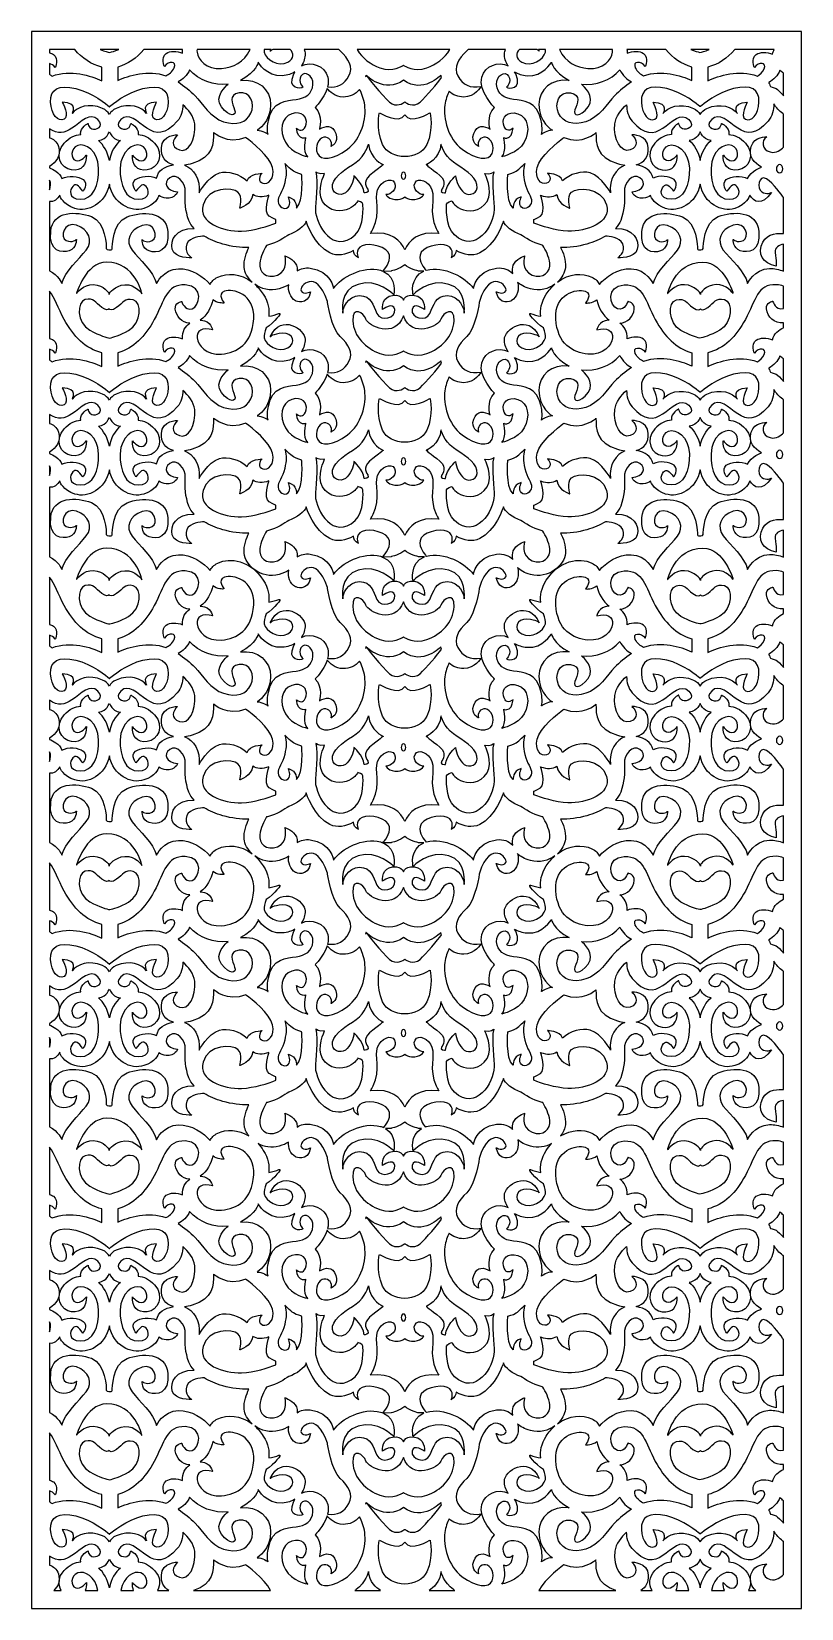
# Model space of a CAD drawing. Header units: centimetres. Extents: x -21.96 to -17.18, y -0.78 to 9.
import ezdxf

# ---------------------------------------------------------------- set-up
doc = ezdxf.new("R2010")
doc.units = ezdxf.units.CM
doc.header["$MEASUREMENT"] = 0
doc.layers.add('layer 1', color=7, linetype='Continuous')

msp = doc.modelspace()

# ---------------------------------------------------------------- linework, layer by layer
at = {"layer": 'layer 1', "color": 250}
for points, knots in [([(-21.95627, 9.00077), (-21.95627, 9.00077), (-17.17957, 9.00077), (-17.17957, 9.00077), (-17.17957, 9.00077), (-17.17957, 9.00077), (-17.17957, -0.7761), (-17.17957, -0.7761), (-17.17957, -0.7761), (-17.17957, -0.7761), (-21.95627, -0.7761), (-21.95627, -0.7761), (-21.95627, -0.7761), (-21.95627, -0.7761), (-21.95627, 9.00077), (-21.95627, 9.00077)], [0, 0, 0, 0, 0.2, 0.2, 0.2, 0.2, 0.4, 0.4, 0.4, 0.4, 0.6, 0.6, 0.6, 0.6, 1, 1, 1, 1]), ([(-21.84453, 8.88903), (-21.84453, 8.88903), (-21.68779, 8.88903), (-21.68779, 8.88903), (-21.68779, 8.88903), (-21.64154, 8.83456), (-21.58661, 8.79649), (-21.51993, 8.78005), (-21.51993, 8.78005), (-21.51993, 8.78005), (-21.51993, 8.69525), (-21.51993, 8.69525), (-21.51993, 8.69525), (-21.58914, 8.727), (-21.71353, 8.76824), (-21.82819, 8.72445), (-21.82819, 8.72445), (-21.83344, 8.72753), (-21.83905, 8.73129), (-21.84453, 8.73576), (-21.84453, 8.73576), (-21.84453, 8.73576), (-21.84453, 8.80228), (-21.84453, 8.80228), (-21.84453, 8.80228), (-21.83267, 8.79958), (-21.81954, 8.79163), (-21.80952, 8.77807), (-21.80952, 8.77807), (-21.80952, 8.77807), (-21.78437, 8.83159), (-21.82085, 8.85834), (-21.82085, 8.85834), (-21.82713, 8.86295), (-21.83528, 8.8664), (-21.84453, 8.86858), (-21.84453, 8.86858), (-21.84453, 8.86858), (-21.84453, 8.88903), (-21.84453, 8.88903)], [0, 0, 0, 0, 0.0909091, 0.0909091, 0.0909091, 0.0909091, 0.1818182, 0.1818182, 0.1818182, 0.1818182, 0.2727273, 0.2727273, 0.2727273, 0.2727273, 0.3636364, 0.3636364, 0.3636364, 0.3636364, 0.4545455, 0.4545455, 0.4545455, 0.4545455, 0.5454545, 0.5454545, 0.5454545, 0.5454545, 0.6363636, 0.6363636, 0.6363636, 0.6363636, 0.7272727, 0.7272727, 0.7272727, 0.7272727, 0.8181818, 0.8181818, 0.8181818, 0.8181818, 1, 1, 1, 1]), ([(-21.52957, 8.88903), (-21.52957, 8.88903), (-21.41536, 8.88903), (-21.41536, 8.88903), (-21.41536, 8.88903), (-21.43937, 8.87937), (-21.45814, 8.87432), (-21.47055, 8.8717), (-21.47055, 8.8717), (-21.48168, 8.8736), (-21.50194, 8.8782), (-21.52957, 8.88903)], [0, 0, 0, 0, 0.25, 0.25, 0.25, 0.25, 0.5, 0.5, 0.5, 0.5, 1, 1, 1, 1]), ([(-21.25949, 8.88903), (-21.25949, 8.88903), (-21.01922, 8.88903), (-21.01922, 8.88903), (-21.01922, 8.88903), (-21.01995, 8.88198), (-21.02006, 8.87452), (-21.01947, 8.86665), (-21.01947, 8.86665), (-21.05453, 8.88248), (-21.09895, 8.88069), (-21.1208, 8.86466), (-21.1208, 8.86466), (-21.15728, 8.8379), (-21.13212, 8.78437), (-21.13212, 8.78437), (-21.13212, 8.78437), (-21.10444, 8.82183), (-21.05287, 8.8165), (-21.07048, 8.77581), (-21.07048, 8.77581), (-21.08165, 8.75), (-21.10598, 8.73409), (-21.12228, 8.72592), (-21.12228, 8.72592), (-21.23289, 8.76619), (-21.35179, 8.72867), (-21.4211, 8.69771), (-21.4211, 8.69771), (-21.4211, 8.69771), (-21.4211, 8.7806), (-21.4211, 8.7806), (-21.4211, 8.7806), (-21.35721, 8.79812), (-21.30427, 8.83586), (-21.25949, 8.88903)], [0, 0, 0, 0, 0.1, 0.1, 0.1, 0.1, 0.2, 0.2, 0.2, 0.2, 0.3, 0.3, 0.3, 0.3, 0.4, 0.4, 0.4, 0.4, 0.5, 0.5, 0.5, 0.5, 0.6, 0.6, 0.6, 0.6, 0.7, 0.7, 0.7, 0.7, 0.8, 0.8, 0.8, 0.8, 1, 1, 1, 1]), ([(-20.92911, 8.88903), (-20.92911, 8.88903), (-20.6005, 8.88903), (-20.6005, 8.88903), (-20.6005, 8.88903), (-20.63602, 8.8096), (-20.70664, 8.77811), (-20.77725, 8.77233), (-20.77725, 8.77233), (-20.87248, 8.76452), (-20.92375, 8.82688), (-20.92924, 8.87208), (-20.92924, 8.87208), (-20.92997, 8.87814), (-20.92991, 8.88381), (-20.92911, 8.88903)], [0, 0, 0, 0, 0.2, 0.2, 0.2, 0.2, 0.4, 0.4, 0.4, 0.4, 0.6, 0.6, 0.6, 0.6, 1, 1, 1, 1]), ([(-20.32169, 8.75114), (-20.32424, 8.74703), (-20.32658, 8.74265), (-20.32867, 8.738), (-20.32867, 8.738), (-20.3742, 8.63818), (-20.28142, 8.64563), (-20.27266, 8.65605), (-20.27266, 8.65605), (-20.27266, 8.65605), (-20.30605, 8.6873), (-20.28484, 8.72429), (-20.28484, 8.72429), (-20.26363, 8.76131), (-20.20636, 8.72882), (-20.21061, 8.67195), (-20.21061, 8.67195), (-20.21484, 8.61509), (-20.25727, 8.5862), (-20.31454, 8.57989), (-20.31454, 8.57989), (-20.3718, 8.57357), (-20.46523, 8.56964), (-20.48623, 8.44895), (-20.48623, 8.44895), (-20.48623, 8.44895), (-20.49954, 8.38966), (-20.48881, 8.36335), (-20.48881, 8.36335), (-20.48881, 8.36335), (-20.52644, 8.3908), (-20.55602, 8.38851), (-20.55602, 8.38851), (-20.55602, 8.38851), (-20.47266, 8.43847), (-20.47266, 8.54909), (-20.47266, 8.54909), (-20.47266, 8.63969), (-20.55297, 8.71324), (-20.66073, 8.6982), (-20.66073, 8.6982), (-20.55856, 8.7512), (-20.55016, 8.81128), (-20.55016, 8.81128), (-20.55016, 8.81128), (-20.55016, 8.81128), (-20.49888, 8.71934), (-20.4, 8.72714), (-20.4, 8.72714), (-20.36825, 8.72963), (-20.3423, 8.7384), (-20.32169, 8.75114)], [0, 0, 0, 0, 0.0714286, 0.0714286, 0.0714286, 0.0714286, 0.1428571, 0.1428571, 0.1428571, 0.1428571, 0.2142857, 0.2142857, 0.2142857, 0.2142857, 0.2857143, 0.2857143, 0.2857143, 0.2857143, 0.3571429, 0.3571429, 0.3571429, 0.3571429, 0.4285714, 0.4285714, 0.4285714, 0.4285714, 0.5, 0.5, 0.5, 0.5, 0.5714286, 0.5714286, 0.5714286, 0.5714286, 0.6428571, 0.6428571, 0.6428571, 0.6428571, 0.7142857, 0.7142857, 0.7142857, 0.7142857, 0.7857143, 0.7857143, 0.7857143, 0.7857143, 0.8571429, 0.8571429, 0.8571429, 0.8571429, 1, 1, 1, 1]), ([(-20.51301, 8.88903), (-20.51301, 8.88903), (-20.4703, 8.88903), (-20.4703, 8.88903), (-20.4703, 8.88903), (-20.47198, 8.88586), (-20.47363, 8.88255), (-20.47522, 8.8791), (-20.47522, 8.8791), (-20.47522, 8.8791), (-20.47151, 8.88381), (-20.45935, 8.88903), (-20.45935, 8.88903), (-20.45935, 8.88903), (-20.35233, 8.88903), (-20.35233, 8.88903), (-20.35233, 8.88903), (-20.32735, 8.86938), (-20.32654, 8.83177), (-20.36687, 8.81053), (-20.36687, 8.81053), (-20.42522, 8.77979), (-20.50301, 8.82707), (-20.51273, 8.87319), (-20.51273, 8.87319), (-20.51372, 8.87792), (-20.51372, 8.88321), (-20.51301, 8.88903)], [0, 0, 0, 0, 0.125, 0.125, 0.125, 0.125, 0.25, 0.25, 0.25, 0.25, 0.375, 0.375, 0.375, 0.375, 0.5, 0.5, 0.5, 0.5, 0.625, 0.625, 0.625, 0.625, 0.75, 0.75, 0.75, 0.75, 1, 1, 1, 1]), ([(-20.26556, 8.88903), (-20.26556, 8.88903), (-20.05016, 8.88903), (-20.05016, 8.88903), (-20.05016, 8.88903), (-20.04755, 8.88588), (-20.04487, 8.883), (-20.0421, 8.88046), (-20.0421, 8.88046), (-19.98906, 8.83172), (-19.95725, 8.77936), (-19.98695, 8.7252), (-19.98695, 8.7252), (-20.01494, 8.67413), (-20.05615, 8.65038), (-20.11943, 8.65842), (-20.11943, 8.65842), (-20.11463, 8.67815), (-20.11351, 8.69864), (-20.11861, 8.71863), (-20.11861, 8.71863), (-20.13588, 8.78651), (-20.22177, 8.82001), (-20.28203, 8.78854), (-20.28203, 8.78854), (-20.26603, 8.81163), (-20.25851, 8.83842), (-20.25851, 8.86372), (-20.25851, 8.86372), (-20.25851, 8.87161), (-20.26103, 8.88028), (-20.26556, 8.88903)], [0, 0, 0, 0, 0.1111111, 0.1111111, 0.1111111, 0.1111111, 0.2222222, 0.2222222, 0.2222222, 0.2222222, 0.3333333, 0.3333333, 0.3333333, 0.3333333, 0.4444444, 0.4444444, 0.4444444, 0.4444444, 0.5555556, 0.5555556, 0.5555556, 0.5555556, 0.6666667, 0.6666667, 0.6666667, 0.6666667, 0.7777778, 0.7777778, 0.7777778, 0.7777778, 1, 1, 1, 1]), ([(-19.9364, 8.88903), (-19.9364, 8.88903), (-19.36153, 8.88903), (-19.36153, 8.88903), (-19.36153, 8.88903), (-19.39268, 8.83566), (-19.44669, 8.79553), (-19.50347, 8.77533), (-19.50347, 8.77533), (-19.58411, 8.74663), (-19.64254, 8.78751), (-19.64868, 8.79207), (-19.64868, 8.79207), (-19.64868, 8.79207), (-19.64923, 8.79208), (-19.64923, 8.79208), (-19.64923, 8.79208), (-19.65527, 8.78761), (-19.71373, 8.74661), (-19.79445, 8.77533), (-19.79445, 8.77533), (-19.85123, 8.79553), (-19.90526, 8.83566), (-19.9364, 8.88903)], [0, 0, 0, 0, 0.1428571, 0.1428571, 0.1428571, 0.1428571, 0.2857143, 0.2857143, 0.2857143, 0.2857143, 0.4285714, 0.4285714, 0.4285714, 0.4285714, 0.5714286, 0.5714286, 0.5714286, 0.5714286, 0.7142857, 0.7142857, 0.7142857, 0.7142857, 1, 1, 1, 1]), ([(-19.24777, 8.88903), (-19.24777, 8.88903), (-19.01567, 8.88903), (-19.01567, 8.88903), (-19.01567, 8.88903), (-19.02021, 8.88028), (-19.02273, 8.87161), (-19.02273, 8.86372), (-19.02273, 8.86372), (-19.02273, 8.83842), (-19.01521, 8.81163), (-18.99918, 8.78854), (-18.99918, 8.78854), (-19.05947, 8.82001), (-19.14533, 8.78651), (-19.16263, 8.71863), (-19.16263, 8.71863), (-19.18539, 8.62924), (-19.08416, 8.53039), (-19.08416, 8.53039), (-19.08416, 8.53039), (-19.13659, 8.48004), (-19.11105, 8.39537), (-19.11105, 8.39537), (-19.11105, 8.39537), (-19.14734, 8.41825), (-19.19304, 8.42398), (-19.21321, 8.36792), (-19.21321, 8.36792), (-19.23338, 8.31185), (-19.18364, 8.28896), (-19.18364, 8.28896), (-19.18364, 8.28896), (-19.19304, 8.31757), (-19.17155, 8.34961), (-19.13928, 8.34504), (-19.13928, 8.34504), (-19.10701, 8.34046), (-19.07878, 8.28783), (-19.09895, 8.24433), (-19.09895, 8.24433), (-19.11912, 8.20088), (-19.19575, 8.2043), (-19.28448, 8.27066), (-19.28448, 8.27066), (-19.3732, 8.33702), (-19.40317, 8.46373), (-19.39217, 8.54476), (-19.39217, 8.54476), (-19.38767, 8.57803), (-19.37701, 8.60735), (-19.36597, 8.63037), (-19.36597, 8.63037), (-19.34105, 8.60641), (-19.30971, 8.59483), (-19.27495, 8.59483), (-19.27495, 8.59483), (-19.20774, 8.59483), (-19.16674, 8.66022), (-19.16674, 8.66022), (-19.16674, 8.66022), (-19.23674, 8.64757), (-19.28127, 8.67106), (-19.31097, 8.7252), (-19.31097, 8.7252), (-19.34067, 8.77936), (-19.30885, 8.83172), (-19.25583, 8.88046), (-19.25583, 8.88046), (-19.25307, 8.883), (-19.25038, 8.88588), (-19.24777, 8.88903)], [0, 0, 0, 0, 0.0526316, 0.0526316, 0.0526316, 0.0526316, 0.1052632, 0.1052632, 0.1052632, 0.1052632, 0.1578947, 0.1578947, 0.1578947, 0.1578947, 0.2105263, 0.2105263, 0.2105263, 0.2105263, 0.2631579, 0.2631579, 0.2631579, 0.2631579, 0.3157895, 0.3157895, 0.3157895, 0.3157895, 0.3684211, 0.3684211, 0.3684211, 0.3684211, 0.4210526, 0.4210526, 0.4210526, 0.4210526, 0.4736842, 0.4736842, 0.4736842, 0.4736842, 0.5263158, 0.5263158, 0.5263158, 0.5263158, 0.5789474, 0.5789474, 0.5789474, 0.5789474, 0.6315789, 0.6315789, 0.6315789, 0.6315789, 0.6842105, 0.6842105, 0.6842105, 0.6842105, 0.7368421, 0.7368421, 0.7368421, 0.7368421, 0.7894737, 0.7894737, 0.7894737, 0.7894737, 0.8421053, 0.8421053, 0.8421053, 0.8421053, 0.8947368, 0.8947368, 0.8947368, 0.8947368, 1, 1, 1, 1]), ([(-18.95952, 8.75114), (-18.95701, 8.74703), (-18.95466, 8.74265), (-18.95255, 8.738), (-18.95255, 8.738), (-18.90704, 8.63818), (-18.9998, 8.64563), (-19.00856, 8.65605), (-19.00856, 8.65605), (-19.00856, 8.65605), (-18.97518, 8.6873), (-18.99638, 8.72429), (-18.99638, 8.72429), (-19.01759, 8.76131), (-19.07486, 8.72882), (-19.07063, 8.67195), (-19.07063, 8.67195), (-19.06638, 8.61509), (-19.02397, 8.5862), (-18.96669, 8.57989), (-18.96669, 8.57989), (-18.90944, 8.57357), (-18.81599, 8.56964), (-18.79498, 8.44895), (-18.79498, 8.44895), (-18.79498, 8.44895), (-18.78167, 8.38966), (-18.79243, 8.36335), (-18.79243, 8.36335), (-18.79243, 8.36335), (-18.7548, 8.3908), (-18.72522, 8.38851), (-18.72522, 8.38851), (-18.72522, 8.38851), (-18.80857, 8.43847), (-18.80857, 8.54909), (-18.80857, 8.54909), (-18.80857, 8.63969), (-18.72826, 8.71324), (-18.6205, 8.6982), (-18.6205, 8.6982), (-18.72265, 8.7512), (-18.73106, 8.81128), (-18.73106, 8.81128), (-18.73106, 8.81128), (-18.73106, 8.81128), (-18.78235, 8.71934), (-18.88124, 8.72714), (-18.88124, 8.72714), (-18.91299, 8.72963), (-18.93892, 8.7384), (-18.95952, 8.75114)], [0, 0, 0, 0, 0.0714286, 0.0714286, 0.0714286, 0.0714286, 0.1428571, 0.1428571, 0.1428571, 0.1428571, 0.2142857, 0.2142857, 0.2142857, 0.2142857, 0.2857143, 0.2857143, 0.2857143, 0.2857143, 0.3571429, 0.3571429, 0.3571429, 0.3571429, 0.4285714, 0.4285714, 0.4285714, 0.4285714, 0.5, 0.5, 0.5, 0.5, 0.5714286, 0.5714286, 0.5714286, 0.5714286, 0.6428571, 0.6428571, 0.6428571, 0.6428571, 0.7142857, 0.7142857, 0.7142857, 0.7142857, 0.7857143, 0.7857143, 0.7857143, 0.7857143, 0.8571429, 0.8571429, 0.8571429, 0.8571429, 1, 1, 1, 1]), ([(-18.9289, 8.88903), (-18.9289, 8.88903), (-18.82189, 8.88903), (-18.82189, 8.88903), (-18.82189, 8.88903), (-18.80973, 8.88381), (-18.80603, 8.8791), (-18.80603, 8.8791), (-18.80603, 8.8791), (-18.80762, 8.88255), (-18.80927, 8.88586), (-18.81095, 8.88903), (-18.81095, 8.88903), (-18.81095, 8.88903), (-18.76821, 8.88903), (-18.76821, 8.88903), (-18.76821, 8.88903), (-18.7675, 8.88321), (-18.76749, 8.87792), (-18.76848, 8.87319), (-18.76848, 8.87319), (-18.77823, 8.82707), (-18.85602, 8.77979), (-18.91438, 8.81053), (-18.91438, 8.81053), (-18.95468, 8.83177), (-18.95388, 8.86938), (-18.9289, 8.88903)], [0, 0, 0, 0, 0.125, 0.125, 0.125, 0.125, 0.25, 0.25, 0.25, 0.25, 0.375, 0.375, 0.375, 0.375, 0.5, 0.5, 0.5, 0.5, 0.625, 0.625, 0.625, 0.625, 0.75, 0.75, 0.75, 0.75, 1, 1, 1, 1]), ([(-18.68073, 8.88903), (-18.68073, 8.88903), (-18.35212, 8.88903), (-18.35212, 8.88903), (-18.35212, 8.88903), (-18.35131, 8.88381), (-18.35125, 8.87814), (-18.35199, 8.87208), (-18.35199, 8.87208), (-18.35748, 8.82688), (-18.40875, 8.76452), (-18.50399, 8.77233), (-18.50399, 8.77233), (-18.57459, 8.77811), (-18.64521, 8.8096), (-18.68073, 8.88903)], [0, 0, 0, 0, 0.2, 0.2, 0.2, 0.2, 0.4, 0.4, 0.4, 0.4, 0.6, 0.6, 0.6, 0.6, 1, 1, 1, 1]), ([(-18.26202, 8.88903), (-18.26202, 8.88903), (-18.02174, 8.88903), (-18.02174, 8.88903), (-18.02174, 8.88903), (-17.97696, 8.83586), (-17.92401, 8.79812), (-17.86011, 8.7806), (-17.86011, 8.7806), (-17.86011, 8.7806), (-17.86011, 8.69771), (-17.86011, 8.69771), (-17.86011, 8.69771), (-17.92943, 8.72867), (-18.04836, 8.76619), (-18.15895, 8.72592), (-18.15895, 8.72592), (-18.17525, 8.73409), (-18.19957, 8.75), (-18.21075, 8.77581), (-18.21075, 8.77581), (-18.22835, 8.8165), (-18.17679, 8.82183), (-18.14911, 8.78437), (-18.14911, 8.78437), (-18.14911, 8.78437), (-18.12397, 8.8379), (-18.16044, 8.86466), (-18.16044, 8.86466), (-18.18229, 8.88069), (-18.2267, 8.88248), (-18.26178, 8.86665), (-18.26178, 8.86665), (-18.26119, 8.87452), (-18.2613, 8.88198), (-18.26202, 8.88903)], [0, 0, 0, 0, 0.1, 0.1, 0.1, 0.1, 0.2, 0.2, 0.2, 0.2, 0.3, 0.3, 0.3, 0.3, 0.4, 0.4, 0.4, 0.4, 0.5, 0.5, 0.5, 0.5, 0.6, 0.6, 0.6, 0.6, 0.7, 0.7, 0.7, 0.7, 0.8, 0.8, 0.8, 0.8, 1, 1, 1, 1]), ([(-17.86586, 8.88903), (-17.86586, 8.88903), (-17.75166, 8.88903), (-17.75166, 8.88903), (-17.75166, 8.88903), (-17.77929, 8.8782), (-17.79956, 8.8736), (-17.8107, 8.8717), (-17.8107, 8.8717), (-17.82309, 8.87432), (-17.84185, 8.87937), (-17.86586, 8.88903)], [0, 0, 0, 0, 0.25, 0.25, 0.25, 0.25, 0.5, 0.5, 0.5, 0.5, 1, 1, 1, 1]), ([(-17.59343, 8.88903), (-17.59343, 8.88903), (-17.34812, 8.88903), (-17.34812, 8.88903), (-17.34812, 8.88903), (-17.35349, 8.88046), (-17.35731, 8.87086), (-17.35867, 8.86017), (-17.35867, 8.86017), (-17.39381, 8.8762), (-17.43845, 8.87444), (-17.46039, 8.85834), (-17.46039, 8.85834), (-17.49686, 8.83159), (-17.47171, 8.77807), (-17.47171, 8.77807), (-17.47171, 8.77807), (-17.44403, 8.81553), (-17.39248, 8.81018), (-17.41009, 8.76951), (-17.41009, 8.76951), (-17.41937, 8.74807), (-17.43774, 8.73343), (-17.45305, 8.72445), (-17.45305, 8.72445), (-17.5677, 8.76824), (-17.69208, 8.727), (-17.76131, 8.69525), (-17.76131, 8.69525), (-17.76131, 8.69525), (-17.76131, 8.78005), (-17.76131, 8.78005), (-17.76131, 8.78005), (-17.69462, 8.79649), (-17.63969, 8.83456), (-17.59343, 8.88903)], [0, 0, 0, 0, 0.1, 0.1, 0.1, 0.1, 0.2, 0.2, 0.2, 0.2, 0.3, 0.3, 0.3, 0.3, 0.4, 0.4, 0.4, 0.4, 0.5, 0.5, 0.5, 0.5, 0.6, 0.6, 0.6, 0.6, 0.7, 0.7, 0.7, 0.7, 0.8, 0.8, 0.8, 0.8, 1, 1, 1, 1]), ([(-20.97544, 8.76308), (-20.9207, 8.69868), (-20.8228, 8.66246), (-20.73676, 8.67354), (-20.73676, 8.67354), (-20.74774, 8.66453), (-20.82605, 8.59679), (-20.77786, 8.53388), (-20.77786, 8.53388), (-20.7261, 8.46634), (-20.68238, 8.47613), (-20.69619, 8.5153), (-20.69619, 8.5153), (-20.71, 8.55444), (-20.73759, 8.60926), (-20.66857, 8.621), (-20.66857, 8.621), (-20.59957, 8.63275), (-20.56623, 8.55151), (-20.59499, 8.49375), (-20.59499, 8.49375), (-20.62373, 8.43599), (-20.68385, 8.41696), (-20.76443, 8.44189), (-20.76443, 8.44189), (-20.84499, 8.46683), (-20.89629, 8.55568), (-20.94206, 8.60243), (-20.94206, 8.60243), (-20.9724, 8.63342), (-21.00916, 8.6637), (-21.04651, 8.68833), (-21.04651, 8.68833), (-21.02028, 8.70416), (-20.98845, 8.72992), (-20.97544, 8.76308)], [0, 0, 0, 0, 0.1, 0.1, 0.1, 0.1, 0.2, 0.2, 0.2, 0.2, 0.3, 0.3, 0.3, 0.3, 0.4, 0.4, 0.4, 0.4, 0.5, 0.5, 0.5, 0.5, 0.6, 0.6, 0.6, 0.6, 0.7, 0.7, 0.7, 0.7, 0.8, 0.8, 0.8, 0.8, 1, 1, 1, 1]), ([(-19.88342, 8.72135), (-19.88264, 8.72434), (-19.88194, 8.72736), (-19.88128, 8.73045), (-19.88128, 8.73045), (-19.88128, 8.73045), (-19.7654, 8.61288), (-19.64769, 8.69946), (-19.64769, 8.69946), (-19.64769, 8.69946), (-19.64768, 8.69879), (-19.64768, 8.69879), (-19.64768, 8.69879), (-19.52984, 8.6117), (-19.41666, 8.73045), (-19.41666, 8.73045), (-19.41666, 8.73045), (-19.41552, 8.72526), (-19.41428, 8.72025), (-19.41295, 8.71536), (-19.41295, 8.71536), (-19.43647, 8.68527), (-19.50676, 8.59687), (-19.54601, 8.56347), (-19.54601, 8.56347), (-19.58906, 8.52683), (-19.63212, 8.55773), (-19.63996, 8.56398), (-19.63996, 8.56398), (-19.63996, 8.56398), (-19.63999, 8.56503), (-19.63999, 8.56503), (-19.63999, 8.56503), (-19.63999, 8.56503), (-19.64022, 8.56483), (-19.64062, 8.5645), (-19.64062, 8.5645), (-19.64102, 8.56483), (-19.64124, 8.56503), (-19.64124, 8.56503), (-19.64124, 8.56503), (-19.64124, 8.56503), (-19.64125, 8.56398), (-19.64125, 8.56398), (-19.64125, 8.56398), (-19.6491, 8.55773), (-19.69216, 8.52682), (-19.73523, 8.56347), (-19.73523, 8.56347), (-19.78283, 8.60401), (-19.87623, 8.72557), (-19.87623, 8.72557), (-19.87623, 8.72557), (-19.87623, 8.72557), (-19.88342, 8.72135), (-19.88342, 8.72135)], [0, 0, 0, 0, 0.0666667, 0.0666667, 0.0666667, 0.0666667, 0.1333333, 0.1333333, 0.1333333, 0.1333333, 0.2, 0.2, 0.2, 0.2, 0.2666667, 0.2666667, 0.2666667, 0.2666667, 0.3333333, 0.3333333, 0.3333333, 0.3333333, 0.4, 0.4, 0.4, 0.4, 0.4666667, 0.4666667, 0.4666667, 0.4666667, 0.5333333, 0.5333333, 0.5333333, 0.5333333, 0.6, 0.6, 0.6, 0.6, 0.6666667, 0.6666667, 0.6666667, 0.6666667, 0.7333333, 0.7333333, 0.7333333, 0.7333333, 0.8, 0.8, 0.8, 0.8, 0.8666667, 0.8666667, 0.8666667, 0.8666667, 1, 1, 1, 1]), ([(-18.30579, 8.76308), (-18.36053, 8.69868), (-18.45845, 8.66246), (-18.54448, 8.67354), (-18.54448, 8.67354), (-18.5335, 8.66453), (-18.45517, 8.59679), (-18.50338, 8.53388), (-18.50338, 8.53388), (-18.55514, 8.46634), (-18.59883, 8.47613), (-18.58504, 8.5153), (-18.58504, 8.5153), (-18.57123, 8.55444), (-18.54363, 8.60926), (-18.61265, 8.621), (-18.61265, 8.621), (-18.68166, 8.63275), (-18.71501, 8.55151), (-18.68625, 8.49375), (-18.68625, 8.49375), (-18.6575, 8.43599), (-18.59738, 8.41696), (-18.51682, 8.44189), (-18.51682, 8.44189), (-18.43623, 8.46683), (-18.38495, 8.55568), (-18.33917, 8.60243), (-18.33917, 8.60243), (-18.30883, 8.63342), (-18.27208, 8.6637), (-18.23472, 8.68833), (-18.23472, 8.68833), (-18.26094, 8.70416), (-18.29277, 8.72992), (-18.30579, 8.76308)], [0, 0, 0, 0, 0.1, 0.1, 0.1, 0.1, 0.2, 0.2, 0.2, 0.2, 0.3, 0.3, 0.3, 0.3, 0.4, 0.4, 0.4, 0.4, 0.5, 0.5, 0.5, 0.5, 0.6, 0.6, 0.6, 0.6, 0.7, 0.7, 0.7, 0.7, 0.8, 0.8, 0.8, 0.8, 1, 1, 1, 1]), ([(-17.2913, 8.74194), (-17.2913, 8.74194), (-17.2913, 8.60216), (-17.2913, 8.60216), (-17.2913, 8.60216), (-17.29784, 8.6105), (-17.31154, 8.627), (-17.32751, 8.64061), (-17.32751, 8.64061), (-17.33862, 8.65006), (-17.35686, 8.65577), (-17.37246, 8.65911), (-17.37246, 8.65911), (-17.37734, 8.67276), (-17.38145, 8.68187), (-17.38256, 8.68422), (-17.38256, 8.68422), (-17.35602, 8.70085), (-17.325, 8.7272), (-17.31359, 8.76078), (-17.31359, 8.76078), (-17.30566, 8.75313), (-17.29787, 8.74681), (-17.2913, 8.74194)], [0, 0, 0, 0, 0.1428571, 0.1428571, 0.1428571, 0.1428571, 0.2857143, 0.2857143, 0.2857143, 0.2857143, 0.4285714, 0.4285714, 0.4285714, 0.4285714, 0.5714286, 0.5714286, 0.5714286, 0.5714286, 0.7142857, 0.7142857, 0.7142857, 0.7142857, 1, 1, 1, 1]), ([(-21.47323, 8.48645), (-21.46451, 8.50225), (-21.45082, 8.51568), (-21.43097, 8.5244), (-21.43097, 8.5244), (-21.34763, 8.56106), (-21.2726, 8.53268), (-21.24204, 8.49248), (-21.24204, 8.49248), (-21.24204, 8.49248), (-21.28511, 8.56106), (-21.18092, 8.56223), (-21.18092, 8.56223), (-21.18092, 8.56223), (-21.22816, 8.47476), (-21.19203, 8.45703), (-21.19203, 8.45703), (-21.15593, 8.43928), (-21.11146, 8.48421), (-21.10868, 8.56341), (-21.10868, 8.56341), (-21.1059, 8.64264), (-21.15593, 8.67337), (-21.26566, 8.64735), (-21.26566, 8.64735), (-21.36693, 8.62335), (-21.45874, 8.547), (-21.47231, 8.53536), (-21.47231, 8.53536), (-21.47231, 8.53536), (-21.47241, 8.53388), (-21.47241, 8.53388), (-21.47241, 8.53388), (-21.47241, 8.53388), (-21.47269, 8.53412), (-21.47323, 8.53459), (-21.47323, 8.53459), (-21.47376, 8.53412), (-21.47404, 8.53388), (-21.47404, 8.53388), (-21.47404, 8.53388), (-21.47404, 8.53388), (-21.47411, 8.53536), (-21.47411, 8.53536), (-21.47411, 8.53536), (-21.48764, 8.54697), (-21.57946, 8.62334), (-21.68077, 8.64735), (-21.68077, 8.64735), (-21.79052, 8.67337), (-21.84053, 8.64264), (-21.83776, 8.56341), (-21.83776, 8.56341), (-21.83497, 8.48421), (-21.79052, 8.43928), (-21.7544, 8.45703), (-21.7544, 8.45703), (-21.71829, 8.47476), (-21.76552, 8.56223), (-21.76552, 8.56223), (-21.76552, 8.56223), (-21.66132, 8.56106), (-21.7044, 8.49248), (-21.7044, 8.49248), (-21.7044, 8.49248), (-21.67383, 8.53268), (-21.59881, 8.56106), (-21.51546, 8.5244), (-21.51546, 8.5244), (-21.49562, 8.51568), (-21.48193, 8.50225), (-21.47323, 8.48645)], [0, 0, 0, 0, 0.0526316, 0.0526316, 0.0526316, 0.0526316, 0.1052632, 0.1052632, 0.1052632, 0.1052632, 0.1578947, 0.1578947, 0.1578947, 0.1578947, 0.2105263, 0.2105263, 0.2105263, 0.2105263, 0.2631579, 0.2631579, 0.2631579, 0.2631579, 0.3157895, 0.3157895, 0.3157895, 0.3157895, 0.3684211, 0.3684211, 0.3684211, 0.3684211, 0.4210526, 0.4210526, 0.4210526, 0.4210526, 0.4736842, 0.4736842, 0.4736842, 0.4736842, 0.5263158, 0.5263158, 0.5263158, 0.5263158, 0.5789474, 0.5789474, 0.5789474, 0.5789474, 0.6315789, 0.6315789, 0.6315789, 0.6315789, 0.6842105, 0.6842105, 0.6842105, 0.6842105, 0.7368421, 0.7368421, 0.7368421, 0.7368421, 0.7894737, 0.7894737, 0.7894737, 0.7894737, 0.8421053, 0.8421053, 0.8421053, 0.8421053, 0.8947368, 0.8947368, 0.8947368, 0.8947368, 1, 1, 1, 1]), ([(-20.12226, 8.6482), (-20.10676, 8.62933), (-20.0718, 8.59483), (-20.02298, 8.59483), (-20.02298, 8.59483), (-19.98296, 8.59483), (-19.94752, 8.61018), (-19.92115, 8.64204), (-19.92115, 8.64204), (-19.90822, 8.61766), (-19.89436, 8.58395), (-19.88905, 8.54476), (-19.88905, 8.54476), (-19.87806, 8.46373), (-19.90803, 8.33702), (-19.99677, 8.27066), (-19.99677, 8.27066), (-20.08549, 8.2043), (-20.16212, 8.20088), (-20.1823, 8.24433), (-20.1823, 8.24433), (-20.20245, 8.28783), (-20.17422, 8.34046), (-20.14196, 8.34504), (-20.14196, 8.34504), (-20.10969, 8.34961), (-20.08817, 8.31757), (-20.09759, 8.28896), (-20.09759, 8.28896), (-20.09759, 8.28896), (-20.04785, 8.31185), (-20.06803, 8.36792), (-20.06803, 8.36792), (-20.08817, 8.42398), (-20.13388, 8.41825), (-20.17018, 8.39537), (-20.17018, 8.39537), (-20.17018, 8.39537), (-20.14465, 8.48004), (-20.19708, 8.53039), (-20.19708, 8.53039), (-20.19708, 8.53039), (-20.14203, 8.58415), (-20.12226, 8.6482)], [0, 0, 0, 0, 0.0833333, 0.0833333, 0.0833333, 0.0833333, 0.1666667, 0.1666667, 0.1666667, 0.1666667, 0.25, 0.25, 0.25, 0.25, 0.3333333, 0.3333333, 0.3333333, 0.3333333, 0.4166667, 0.4166667, 0.4166667, 0.4166667, 0.5, 0.5, 0.5, 0.5, 0.5833333, 0.5833333, 0.5833333, 0.5833333, 0.6666667, 0.6666667, 0.6666667, 0.6666667, 0.75, 0.75, 0.75, 0.75, 0.8333333, 0.8333333, 0.8333333, 0.8333333, 1, 1, 1, 1]), ([(-17.80801, 8.48645), (-17.81672, 8.50225), (-17.83041, 8.51568), (-17.85026, 8.5244), (-17.85026, 8.5244), (-17.93361, 8.56106), (-18.00862, 8.53268), (-18.03917, 8.49248), (-18.03917, 8.49248), (-18.03917, 8.49248), (-17.99611, 8.56106), (-18.1003, 8.56223), (-18.1003, 8.56223), (-18.1003, 8.56223), (-18.05307, 8.47476), (-18.0892, 8.45703), (-18.0892, 8.45703), (-18.12531, 8.43928), (-18.16976, 8.48421), (-18.17255, 8.56341), (-18.17255, 8.56341), (-18.17532, 8.64264), (-18.12531, 8.67337), (-18.01556, 8.64735), (-18.01556, 8.64735), (-17.91429, 8.62335), (-17.82248, 8.547), (-17.80891, 8.53536), (-17.80891, 8.53536), (-17.80891, 8.53536), (-17.80883, 8.53388), (-17.80883, 8.53388), (-17.80883, 8.53388), (-17.80883, 8.53388), (-17.80853, 8.53412), (-17.80801, 8.53459), (-17.80801, 8.53459), (-17.80747, 8.53412), (-17.8072, 8.53388), (-17.8072, 8.53388), (-17.8072, 8.53388), (-17.8072, 8.53388), (-17.80711, 8.53536), (-17.80711, 8.53536), (-17.80711, 8.53536), (-17.79358, 8.54697), (-17.70177, 8.62334), (-17.60046, 8.64735), (-17.60046, 8.64735), (-17.4907, 8.67337), (-17.4407, 8.64264), (-17.44347, 8.56341), (-17.44347, 8.56341), (-17.44625, 8.48421), (-17.4907, 8.43928), (-17.52683, 8.45703), (-17.52683, 8.45703), (-17.56295, 8.47476), (-17.51571, 8.56223), (-17.51571, 8.56223), (-17.51571, 8.56223), (-17.6199, 8.56106), (-17.57684, 8.49248), (-17.57684, 8.49248), (-17.57684, 8.49248), (-17.60741, 8.53268), (-17.68242, 8.56106), (-17.76576, 8.5244), (-17.76576, 8.5244), (-17.78561, 8.51568), (-17.7993, 8.50225), (-17.80801, 8.48645)], [0, 0, 0, 0, 0.0526316, 0.0526316, 0.0526316, 0.0526316, 0.1052632, 0.1052632, 0.1052632, 0.1052632, 0.1578947, 0.1578947, 0.1578947, 0.1578947, 0.2105263, 0.2105263, 0.2105263, 0.2105263, 0.2631579, 0.2631579, 0.2631579, 0.2631579, 0.3157895, 0.3157895, 0.3157895, 0.3157895, 0.3684211, 0.3684211, 0.3684211, 0.3684211, 0.4210526, 0.4210526, 0.4210526, 0.4210526, 0.4736842, 0.4736842, 0.4736842, 0.4736842, 0.5263158, 0.5263158, 0.5263158, 0.5263158, 0.5789474, 0.5789474, 0.5789474, 0.5789474, 0.6315789, 0.6315789, 0.6315789, 0.6315789, 0.6842105, 0.6842105, 0.6842105, 0.6842105, 0.7368421, 0.7368421, 0.7368421, 0.7368421, 0.7894737, 0.7894737, 0.7894737, 0.7894737, 0.8421053, 0.8421053, 0.8421053, 0.8421053, 0.8947368, 0.8947368, 0.8947368, 0.8947368, 1, 1, 1, 1]), ([(-21.01672, 8.54691), (-20.98358, 8.51676), (-20.94934, 8.475), (-20.9439, 8.42788), (-20.9439, 8.42788), (-20.93291, 8.3328), (-20.98418, 8.24552), (-21.03912, 8.26734), (-21.03912, 8.26734), (-21.09407, 8.28916), (-21.08124, 8.32968), (-21.05011, 8.36087), (-21.05011, 8.36087), (-21.05011, 8.36087), (-21.14716, 8.36241), (-21.15083, 8.27982), (-21.15083, 8.27982), (-21.15317, 8.22708), (-21.12845, 8.18681), (-21.076, 8.17429), (-21.076, 8.17429), (-21.13271, 8.16259), (-21.16861, 8.14155), (-21.18166, 8.09143), (-21.18166, 8.09143), (-21.221, 8.11038), (-21.28332, 8.10572), (-21.31146, 8.08255), (-21.31146, 8.08255), (-21.34432, 8.05544), (-21.30828, 8.01033), (-21.30828, 8.01033), (-21.30828, 8.01033), (-21.2807, 8.05094), (-21.26374, 8.05906), (-21.2457, 8.04102), (-21.2457, 8.04102), (-21.22767, 8.02297), (-21.2149, 7.96315), (-21.29287, 7.96095), (-21.29287, 7.96095), (-21.37084, 7.95872), (-21.40982, 8.04721), (-21.40594, 8.15448), (-21.40594, 8.15448), (-21.40203, 8.26179), (-21.32405, 8.31156), (-21.27727, 8.29385), (-21.27727, 8.29385), (-21.23048, 8.27615), (-21.23178, 8.21201), (-21.26427, 8.20093), (-21.26427, 8.20093), (-21.29677, 8.18989), (-21.33055, 8.23524), (-21.33055, 8.23524), (-21.33055, 8.23524), (-21.33185, 8.1733), (-21.30326, 8.13569), (-21.23827, 8.14234), (-21.23827, 8.14234), (-21.1733, 8.14896), (-21.12783, 8.23856), (-21.19279, 8.30934), (-21.19279, 8.30934), (-21.22512, 8.34456), (-21.26066, 8.36033), (-21.29544, 8.3624), (-21.29544, 8.3624), (-21.29517, 8.36358), (-21.29495, 8.36475), (-21.29483, 8.36597), (-21.29483, 8.36597), (-21.29066, 8.40737), (-21.34068, 8.43099), (-21.34068, 8.43099), (-21.34068, 8.43099), (-21.34068, 8.43099), (-21.34206, 8.40617), (-21.36429, 8.39672), (-21.36429, 8.39672), (-21.38652, 8.38725), (-21.44904, 8.40854), (-21.4018, 8.45584), (-21.4018, 8.45584), (-21.35456, 8.50312), (-21.29918, 8.44033), (-21.24056, 8.40137), (-21.24056, 8.40137), (-21.18197, 8.36241), (-21.12887, 8.35773), (-21.05194, 8.44501), (-21.05194, 8.44501), (-21.02609, 8.47437), (-21.01719, 8.51109), (-21.01672, 8.54691)], [0, 0, 0, 0, 0.04, 0.04, 0.04, 0.04, 0.08, 0.08, 0.08, 0.08, 0.12, 0.12, 0.12, 0.12, 0.16, 0.16, 0.16, 0.16, 0.2, 0.2, 0.2, 0.2, 0.24, 0.24, 0.24, 0.24, 0.28, 0.28, 0.28, 0.28, 0.32, 0.32, 0.32, 0.32, 0.36, 0.36, 0.36, 0.36, 0.4, 0.4, 0.4, 0.4, 0.44, 0.44, 0.44, 0.44, 0.48, 0.48, 0.48, 0.48, 0.52, 0.52, 0.52, 0.52, 0.56, 0.56, 0.56, 0.56, 0.6, 0.6, 0.6, 0.6, 0.64, 0.64, 0.64, 0.64, 0.68, 0.68, 0.68, 0.68, 0.72, 0.72, 0.72, 0.72, 0.76, 0.76, 0.76, 0.76, 0.8, 0.8, 0.8, 0.8, 0.84, 0.84, 0.84, 0.84, 0.88, 0.88, 0.88, 0.88, 0.92, 0.92, 0.92, 0.92, 1, 1, 1, 1]), ([(-20.25422, 8.34335), (-20.25422, 8.34335), (-20.27434, 8.2545), (-20.24288, 8.22452), (-20.24288, 8.22452), (-20.24288, 8.22452), (-20.34225, 8.24594), (-20.38124, 8.31445), (-20.38124, 8.31445), (-20.42025, 8.38296), (-20.40765, 8.47074), (-20.34225, 8.49109), (-20.34225, 8.49109), (-20.27686, 8.51141), (-20.24288, 8.4686), (-20.25295, 8.42685), (-20.25295, 8.42685), (-20.26302, 8.38509), (-20.28315, 8.37976), (-20.31209, 8.40116), (-20.31209, 8.40116), (-20.31209, 8.40116), (-20.3083, 8.35621), (-20.28818, 8.34549), (-20.28818, 8.34549), (-20.26805, 8.3348), (-20.25422, 8.34335), (-20.25422, 8.34335)], [0, 0, 0, 0, 0.125, 0.125, 0.125, 0.125, 0.25, 0.25, 0.25, 0.25, 0.375, 0.375, 0.375, 0.375, 0.5, 0.5, 0.5, 0.5, 0.625, 0.625, 0.625, 0.625, 0.75, 0.75, 0.75, 0.75, 1, 1, 1, 1]), ([(-19.02701, 8.34335), (-19.02701, 8.34335), (-19.0069, 8.2545), (-19.03833, 8.22452), (-19.03833, 8.22452), (-19.03833, 8.22452), (-18.93897, 8.24594), (-18.9, 8.31445), (-18.9, 8.31445), (-18.861, 8.38296), (-18.87357, 8.47074), (-18.93897, 8.49109), (-18.93897, 8.49109), (-19.00438, 8.51141), (-19.03833, 8.4686), (-19.02828, 8.42685), (-19.02828, 8.42685), (-19.01821, 8.38509), (-18.99809, 8.37976), (-18.96916, 8.40116), (-18.96916, 8.40116), (-18.96916, 8.40116), (-18.97294, 8.35621), (-18.99305, 8.34549), (-18.99305, 8.34549), (-19.01318, 8.3348), (-19.02701, 8.34335), (-19.02701, 8.34335)], [0, 0, 0, 0, 0.125, 0.125, 0.125, 0.125, 0.25, 0.25, 0.25, 0.25, 0.375, 0.375, 0.375, 0.375, 0.5, 0.5, 0.5, 0.5, 0.625, 0.625, 0.625, 0.625, 0.75, 0.75, 0.75, 0.75, 1, 1, 1, 1]), ([(-18.26448, 8.54691), (-18.29766, 8.51676), (-18.33189, 8.475), (-18.33733, 8.42788), (-18.33733, 8.42788), (-18.34831, 8.3328), (-18.29703, 8.24552), (-18.24211, 8.26734), (-18.24211, 8.26734), (-18.18716, 8.28916), (-18.19998, 8.32968), (-18.23112, 8.36087), (-18.23112, 8.36087), (-18.23112, 8.36087), (-18.13405, 8.36241), (-18.13039, 8.27982), (-18.13039, 8.27982), (-18.12805, 8.22708), (-18.15278, 8.18681), (-18.20525, 8.17429), (-18.20525, 8.17429), (-18.14851, 8.16259), (-18.11264, 8.14155), (-18.09957, 8.09143), (-18.09957, 8.09143), (-18.06024, 8.11038), (-17.99791, 8.10572), (-17.96978, 8.08255), (-17.96978, 8.08255), (-17.93689, 8.05544), (-17.97296, 8.01033), (-17.97296, 8.01033), (-17.97296, 8.01033), (-18.00053, 8.05094), (-18.01749, 8.05906), (-18.03553, 8.04102), (-18.03553, 8.04102), (-18.05354, 8.02297), (-18.06634, 7.96315), (-17.98836, 7.96095), (-17.98836, 7.96095), (-17.9104, 7.95872), (-17.87139, 8.04721), (-17.8753, 8.15448), (-17.8753, 8.15448), (-17.87921, 8.26179), (-17.95717, 8.31156), (-18.00397, 8.29385), (-18.00397, 8.29385), (-18.05074, 8.27615), (-18.04945, 8.21201), (-18.01697, 8.20093), (-18.01697, 8.20093), (-17.98446, 8.18989), (-17.95067, 8.23524), (-17.95067, 8.23524), (-17.95067, 8.23524), (-17.94939, 8.1733), (-17.97797, 8.13569), (-18.04295, 8.14234), (-18.04295, 8.14234), (-18.10792, 8.14896), (-18.15342, 8.23856), (-18.08843, 8.30934), (-18.08843, 8.30934), (-18.05609, 8.34456), (-18.02055, 8.36033), (-17.9858, 8.3624), (-17.9858, 8.3624), (-17.98605, 8.36358), (-17.98627, 8.36475), (-17.9864, 8.36597), (-17.9864, 8.36597), (-17.99054, 8.40737), (-17.94055, 8.43099), (-17.94055, 8.43099), (-17.94055, 8.43099), (-17.94055, 8.43099), (-17.93918, 8.40617), (-17.91693, 8.39672), (-17.91693, 8.39672), (-17.89472, 8.38725), (-17.83221, 8.40854), (-17.87942, 8.45584), (-17.87942, 8.45584), (-17.92665, 8.50312), (-17.98205, 8.44033), (-18.04065, 8.40137), (-18.04065, 8.40137), (-18.09925, 8.36241), (-18.15237, 8.35773), (-18.22927, 8.44501), (-18.22927, 8.44501), (-18.25515, 8.47437), (-18.26405, 8.51109), (-18.26448, 8.54691)], [0, 0, 0, 0, 0.04, 0.04, 0.04, 0.04, 0.08, 0.08, 0.08, 0.08, 0.12, 0.12, 0.12, 0.12, 0.16, 0.16, 0.16, 0.16, 0.2, 0.2, 0.2, 0.2, 0.24, 0.24, 0.24, 0.24, 0.28, 0.28, 0.28, 0.28, 0.32, 0.32, 0.32, 0.32, 0.36, 0.36, 0.36, 0.36, 0.4, 0.4, 0.4, 0.4, 0.44, 0.44, 0.44, 0.44, 0.48, 0.48, 0.48, 0.48, 0.52, 0.52, 0.52, 0.52, 0.56, 0.56, 0.56, 0.56, 0.6, 0.6, 0.6, 0.6, 0.64, 0.64, 0.64, 0.64, 0.68, 0.68, 0.68, 0.68, 0.72, 0.72, 0.72, 0.72, 0.76, 0.76, 0.76, 0.76, 0.8, 0.8, 0.8, 0.8, 0.84, 0.84, 0.84, 0.84, 0.88, 0.88, 0.88, 0.88, 0.92, 0.92, 0.92, 0.92, 1, 1, 1, 1]), ([(-17.2913, 8.48793), (-17.2913, 8.48793), (-17.2913, 8.28336), (-17.2913, 8.28336), (-17.2913, 8.28336), (-17.30536, 8.26848), (-17.33566, 8.24365), (-17.37422, 8.25408), (-17.37422, 8.25408), (-17.42798, 8.26863), (-17.43041, 8.32481), (-17.39501, 8.34769), (-17.39501, 8.34769), (-17.39501, 8.34769), (-17.47197, 8.35288), (-17.49152, 8.28841), (-17.49152, 8.28841), (-17.51107, 8.22393), (-17.47173, 8.18646), (-17.42817, 8.15898), (-17.42817, 8.15898), (-17.42817, 8.15898), (-17.49344, 8.139), (-17.51359, 8.08997), (-17.51359, 8.08997), (-17.55269, 8.11059), (-17.61741, 8.10628), (-17.64626, 8.08255), (-17.64626, 8.08255), (-17.67914, 8.05544), (-17.64308, 8.01033), (-17.64308, 8.01033), (-17.64308, 8.01033), (-17.61549, 8.05094), (-17.59852, 8.05906), (-17.58049, 8.04102), (-17.58049, 8.04102), (-17.56246, 8.02297), (-17.54967, 7.96315), (-17.62765, 7.96095), (-17.62765, 7.96095), (-17.70564, 7.95872), (-17.74462, 8.04721), (-17.74072, 8.15448), (-17.74072, 8.15448), (-17.73681, 8.26179), (-17.65885, 8.31156), (-17.61207, 8.29385), (-17.61207, 8.29385), (-17.56528, 8.27615), (-17.56658, 8.21201), (-17.59905, 8.20093), (-17.59905, 8.20093), (-17.63155, 8.18989), (-17.66533, 8.23524), (-17.66533, 8.23524), (-17.66533, 8.23524), (-17.66663, 8.1733), (-17.63806, 8.13569), (-17.57307, 8.14234), (-17.57307, 8.14234), (-17.5081, 8.14896), (-17.46261, 8.23856), (-17.52758, 8.30934), (-17.52758, 8.30934), (-17.55992, 8.34456), (-17.59547, 8.36033), (-17.63023, 8.3624), (-17.63023, 8.3624), (-17.62996, 8.36358), (-17.62974, 8.36475), (-17.62962, 8.36597), (-17.62962, 8.36597), (-17.62545, 8.40737), (-17.67546, 8.43099), (-17.67546, 8.43099), (-17.67546, 8.43099), (-17.67546, 8.43099), (-17.67685, 8.40617), (-17.69907, 8.39672), (-17.69907, 8.39672), (-17.72132, 8.38725), (-17.78383, 8.40854), (-17.73658, 8.45584), (-17.73658, 8.45584), (-17.68937, 8.50312), (-17.63397, 8.44033), (-17.57536, 8.40137), (-17.57536, 8.40137), (-17.51677, 8.36241), (-17.46365, 8.35773), (-17.38672, 8.44501), (-17.38672, 8.44501), (-17.35947, 8.47596), (-17.35106, 8.51509), (-17.35154, 8.55274), (-17.35154, 8.55274), (-17.33684, 8.5304), (-17.31853, 8.50867), (-17.29615, 8.49187), (-17.29615, 8.49187), (-17.29446, 8.4906), (-17.29285, 8.48929), (-17.2913, 8.48793)], [0, 0, 0, 0, 0.037037, 0.037037, 0.037037, 0.037037, 0.0740741, 0.0740741, 0.0740741, 0.0740741, 0.1111111, 0.1111111, 0.1111111, 0.1111111, 0.1481481, 0.1481481, 0.1481481, 0.1481481, 0.1851852, 0.1851852, 0.1851852, 0.1851852, 0.2222222, 0.2222222, 0.2222222, 0.2222222, 0.2592593, 0.2592593, 0.2592593, 0.2592593, 0.2962963, 0.2962963, 0.2962963, 0.2962963, 0.3333333, 0.3333333, 0.3333333, 0.3333333, 0.3703704, 0.3703704, 0.3703704, 0.3703704, 0.4074074, 0.4074074, 0.4074074, 0.4074074, 0.4444444, 0.4444444, 0.4444444, 0.4444444, 0.4814815, 0.4814815, 0.4814815, 0.4814815, 0.5185185, 0.5185185, 0.5185185, 0.5185185, 0.5555556, 0.5555556, 0.5555556, 0.5555556, 0.5925926, 0.5925926, 0.5925926, 0.5925926, 0.6296296, 0.6296296, 0.6296296, 0.6296296, 0.6666667, 0.6666667, 0.6666667, 0.6666667, 0.7037037, 0.7037037, 0.7037037, 0.7037037, 0.7407407, 0.7407407, 0.7407407, 0.7407407, 0.7777778, 0.7777778, 0.7777778, 0.7777778, 0.8148148, 0.8148148, 0.8148148, 0.8148148, 0.8518519, 0.8518519, 0.8518519, 0.8518519, 0.8888889, 0.8888889, 0.8888889, 0.8888889, 0.9259259, 0.9259259, 0.9259259, 0.9259259, 1, 1, 1, 1]), ([(-21.84453, 8.1559), (-21.84453, 8.1559), (-21.84453, 8.16454), (-21.84453, 8.16454), (-21.84453, 8.16454), (-21.80457, 8.19151), (-21.77145, 8.22817), (-21.78971, 8.28841), (-21.78971, 8.28841), (-21.79938, 8.32026), (-21.82305, 8.33512), (-21.84453, 8.34199), (-21.84453, 8.34199), (-21.84453, 8.34199), (-21.84453, 8.39849), (-21.84453, 8.39849), (-21.84453, 8.39849), (-21.79269, 8.36177), (-21.7509, 8.37144), (-21.70587, 8.40137), (-21.70587, 8.40137), (-21.64726, 8.44033), (-21.59187, 8.50312), (-21.54465, 8.45584), (-21.54465, 8.45584), (-21.4974, 8.40854), (-21.55993, 8.38725), (-21.58215, 8.39672), (-21.58215, 8.39672), (-21.60436, 8.40617), (-21.60576, 8.43099), (-21.60576, 8.43099), (-21.60576, 8.43099), (-21.60576, 8.43099), (-21.65577, 8.40737), (-21.6516, 8.36597), (-21.6516, 8.36597), (-21.65148, 8.36475), (-21.65128, 8.36358), (-21.651, 8.3624), (-21.651, 8.3624), (-21.68576, 8.36033), (-21.72132, 8.34456), (-21.75364, 8.30934), (-21.75364, 8.30934), (-21.81861, 8.23856), (-21.77314, 8.14896), (-21.70815, 8.14234), (-21.70815, 8.14234), (-21.64317, 8.13569), (-21.61459, 8.1733), (-21.61589, 8.23524), (-21.61589, 8.23524), (-21.61589, 8.23524), (-21.64967, 8.18989), (-21.68216, 8.20093), (-21.68216, 8.20093), (-21.71465, 8.21201), (-21.71596, 8.27615), (-21.66916, 8.29385), (-21.66916, 8.29385), (-21.62238, 8.31156), (-21.54441, 8.26179), (-21.54051, 8.15448), (-21.54051, 8.15448), (-21.53661, 8.04721), (-21.5756, 7.95872), (-21.65358, 7.96095), (-21.65358, 7.96095), (-21.73156, 7.96315), (-21.71877, 8.02297), (-21.70073, 8.04102), (-21.70073, 8.04102), (-21.68272, 8.05906), (-21.66575, 8.05094), (-21.63816, 8.01033), (-21.63816, 8.01033), (-21.63816, 8.01033), (-21.6021, 8.05544), (-21.63499, 8.08255), (-21.63499, 8.08255), (-21.66381, 8.10628), (-21.72854, 8.11059), (-21.76763, 8.08997), (-21.76763, 8.08997), (-21.78329, 8.12806), (-21.82618, 8.14862), (-21.84453, 8.1559)], [0, 0, 0, 0, 0.0434783, 0.0434783, 0.0434783, 0.0434783, 0.0869565, 0.0869565, 0.0869565, 0.0869565, 0.1304348, 0.1304348, 0.1304348, 0.1304348, 0.173913, 0.173913, 0.173913, 0.173913, 0.2173913, 0.2173913, 0.2173913, 0.2173913, 0.2608696, 0.2608696, 0.2608696, 0.2608696, 0.3043478, 0.3043478, 0.3043478, 0.3043478, 0.3478261, 0.3478261, 0.3478261, 0.3478261, 0.3913043, 0.3913043, 0.3913043, 0.3913043, 0.4347826, 0.4347826, 0.4347826, 0.4347826, 0.4782609, 0.4782609, 0.4782609, 0.4782609, 0.5217391, 0.5217391, 0.5217391, 0.5217391, 0.5652174, 0.5652174, 0.5652174, 0.5652174, 0.6086957, 0.6086957, 0.6086957, 0.6086957, 0.6521739, 0.6521739, 0.6521739, 0.6521739, 0.6956522, 0.6956522, 0.6956522, 0.6956522, 0.7391304, 0.7391304, 0.7391304, 0.7391304, 0.7826087, 0.7826087, 0.7826087, 0.7826087, 0.826087, 0.826087, 0.826087, 0.826087, 0.8695652, 0.8695652, 0.8695652, 0.8695652, 0.9130435, 0.9130435, 0.9130435, 0.9130435, 1, 1, 1, 1]), ([(-19.50314, 8.30117), (-19.46058, 8.39653), (-19.48344, 8.49721), (-19.48344, 8.49721), (-19.48344, 8.49721), (-19.48344, 8.49721), (-19.60849, 8.42182), (-19.64062, 8.48497), (-19.64062, 8.48497), (-19.67274, 8.42182), (-19.79779, 8.49721), (-19.79779, 8.49721), (-19.79779, 8.49721), (-19.79779, 8.49721), (-19.82065, 8.39653), (-19.77808, 8.30117), (-19.77808, 8.30117), (-19.73275, 8.19964), (-19.5483, 8.20005), (-19.50314, 8.30117)], [0, 0, 0, 0, 0.1666667, 0.1666667, 0.1666667, 0.1666667, 0.3333333, 0.3333333, 0.3333333, 0.3333333, 0.5, 0.5, 0.5, 0.5, 0.6666667, 0.6666667, 0.6666667, 0.6666667, 1, 1, 1, 1]), ([(-21.47323, 8.20153), (-21.4618, 8.25747), (-21.43679, 8.29848), (-21.40516, 8.32437), (-21.40516, 8.32437), (-21.41817, 8.32678), (-21.43041, 8.3311), (-21.4407, 8.3376), (-21.4407, 8.3376), (-21.45381, 8.34589), (-21.4652, 8.36064), (-21.47323, 8.37846), (-21.47323, 8.37846), (-21.48124, 8.36064), (-21.49263, 8.34589), (-21.50574, 8.3376), (-21.50574, 8.3376), (-21.51602, 8.3311), (-21.52827, 8.32678), (-21.54127, 8.32437), (-21.54127, 8.32437), (-21.50966, 8.29848), (-21.48466, 8.25747), (-21.47323, 8.20153)], [0, 0, 0, 0, 0.1428571, 0.1428571, 0.1428571, 0.1428571, 0.2857143, 0.2857143, 0.2857143, 0.2857143, 0.4285714, 0.4285714, 0.4285714, 0.4285714, 0.5714286, 0.5714286, 0.5714286, 0.5714286, 0.7142857, 0.7142857, 0.7142857, 0.7142857, 1, 1, 1, 1]), ([(-21.00652, 8.17255), (-20.99208, 8.17452), (-20.97654, 8.17781), (-20.9599, 8.18254), (-20.9599, 8.18254), (-20.82804, 8.21994), (-20.82669, 8.30944), (-20.82669, 8.37488), (-20.82669, 8.37488), (-20.82669, 8.37488), (-20.74245, 8.29538), (-20.62707, 8.3437), (-20.62707, 8.3437), (-20.62707, 8.3437), (-20.50761, 8.25647), (-20.47213, 8.18369), (-20.47213, 8.18369), (-20.43663, 8.11094), (-20.47444, 8.05832), (-20.50868, 8.05832), (-20.50868, 8.05832), (-20.5429, 8.05832), (-20.55599, 8.09518), (-20.52579, 8.12171), (-20.52579, 8.12171), (-20.52579, 8.12171), (-20.60254, 8.12096), (-20.61906, 8.0758), (-20.61906, 8.0758), (-20.66408, 8.11702), (-20.74058, 8.14045), (-20.79087, 8.12414), (-20.79087, 8.12414), (-20.86439, 8.10028), (-20.9169, 8.00048), (-20.9169, 8.00048), (-20.9169, 8.00048), (-20.90613, 8.0866), (-20.95147, 8.15237), (-21.00652, 8.17255)], [0, 0, 0, 0, 0.0909091, 0.0909091, 0.0909091, 0.0909091, 0.1818182, 0.1818182, 0.1818182, 0.1818182, 0.2727273, 0.2727273, 0.2727273, 0.2727273, 0.3636364, 0.3636364, 0.3636364, 0.3636364, 0.4545455, 0.4545455, 0.4545455, 0.4545455, 0.5454545, 0.5454545, 0.5454545, 0.5454545, 0.6363636, 0.6363636, 0.6363636, 0.6363636, 0.7272727, 0.7272727, 0.7272727, 0.7272727, 0.8181818, 0.8181818, 0.8181818, 0.8181818, 1, 1, 1, 1]), ([(-18.27471, 8.17255), (-18.28916, 8.17452), (-18.3047, 8.17781), (-18.32134, 8.18254), (-18.32134, 8.18254), (-18.45319, 8.21994), (-18.45454, 8.30944), (-18.45454, 8.37488), (-18.45454, 8.37488), (-18.45454, 8.37488), (-18.53878, 8.29538), (-18.65415, 8.3437), (-18.65415, 8.3437), (-18.65415, 8.3437), (-18.77361, 8.25647), (-18.8091, 8.18369), (-18.8091, 8.18369), (-18.84459, 8.11094), (-18.80679, 8.05832), (-18.77255, 8.05832), (-18.77255, 8.05832), (-18.73834, 8.05832), (-18.72525, 8.09518), (-18.75544, 8.12171), (-18.75544, 8.12171), (-18.75544, 8.12171), (-18.67868, 8.12096), (-18.66216, 8.0758), (-18.66216, 8.0758), (-18.61716, 8.11702), (-18.54067, 8.14045), (-18.49039, 8.12414), (-18.49039, 8.12414), (-18.41685, 8.10028), (-18.36432, 8.00048), (-18.36432, 8.00048), (-18.36432, 8.00048), (-18.37511, 8.0866), (-18.32974, 8.15237), (-18.27471, 8.17255)], [0, 0, 0, 0, 0.0909091, 0.0909091, 0.0909091, 0.0909091, 0.1818182, 0.1818182, 0.1818182, 0.1818182, 0.2727273, 0.2727273, 0.2727273, 0.2727273, 0.3636364, 0.3636364, 0.3636364, 0.3636364, 0.4545455, 0.4545455, 0.4545455, 0.4545455, 0.5454545, 0.5454545, 0.5454545, 0.5454545, 0.6363636, 0.6363636, 0.6363636, 0.6363636, 0.7272727, 0.7272727, 0.7272727, 0.7272727, 0.8181818, 0.8181818, 0.8181818, 0.8181818, 1, 1, 1, 1]), ([(-17.80801, 8.20153), (-17.81943, 8.25747), (-17.84445, 8.29848), (-17.87607, 8.32437), (-17.87607, 8.32437), (-17.86308, 8.32678), (-17.85082, 8.3311), (-17.84053, 8.3376), (-17.84053, 8.3376), (-17.82741, 8.34589), (-17.81603, 8.36064), (-17.80801, 8.37846), (-17.80801, 8.37846), (-17.8, 8.36064), (-17.78859, 8.34589), (-17.7755, 8.3376), (-17.7755, 8.3376), (-17.76521, 8.3311), (-17.75296, 8.32678), (-17.73996, 8.32437), (-17.73996, 8.32437), (-17.77157, 8.29848), (-17.79658, 8.25747), (-17.80801, 8.20153)], [0, 0, 0, 0, 0.1428571, 0.1428571, 0.1428571, 0.1428571, 0.2857143, 0.2857143, 0.2857143, 0.2857143, 0.4285714, 0.4285714, 0.4285714, 0.4285714, 0.5714286, 0.5714286, 0.5714286, 0.5714286, 0.7142857, 0.7142857, 0.7142857, 0.7142857, 1, 1, 1, 1]), ([(-19.77368, 8.17538), (-19.77368, 8.17538), (-19.85791, 8.20966), (-19.86524, 8.30318), (-19.86524, 8.30318), (-19.86524, 8.30318), (-19.88329, 8.23177), (-19.94299, 8.19057), (-19.94299, 8.19057), (-20.00268, 8.14938), (-20.07527, 8.10819), (-20.08817, 8.05191), (-20.08817, 8.05191), (-20.10108, 7.99561), (-20.03978, 7.97775), (-20.00914, 8.00111), (-20.00914, 8.00111), (-19.97848, 8.02443), (-19.95752, 8.07386), (-19.95589, 8.1068), (-19.95589, 8.1068), (-19.95589, 8.1068), (-19.89943, 8.05877), (-19.89296, 7.99972), (-19.89296, 7.99972), (-19.89296, 7.99972), (-19.85426, 7.99972), (-19.87039, 8.02306), (-19.87039, 8.02306), (-19.88652, 8.04641), (-19.89943, 8.07935), (-19.83973, 8.12466), (-19.83973, 8.12466), (-19.78005, 8.16998), (-19.77368, 8.17538), (-19.77368, 8.17538)], [0, 0, 0, 0, 0.1, 0.1, 0.1, 0.1, 0.2, 0.2, 0.2, 0.2, 0.3, 0.3, 0.3, 0.3, 0.4, 0.4, 0.4, 0.4, 0.5, 0.5, 0.5, 0.5, 0.6, 0.6, 0.6, 0.6, 0.7, 0.7, 0.7, 0.7, 0.8, 0.8, 0.8, 0.8, 1, 1, 1, 1]), ([(-19.50755, 8.17538), (-19.50755, 8.17538), (-19.4233, 8.20966), (-19.41599, 8.30318), (-19.41599, 8.30318), (-19.41599, 8.30318), (-19.39792, 8.23177), (-19.33823, 8.19057), (-19.33823, 8.19057), (-19.27855, 8.14938), (-19.20594, 8.10819), (-19.19304, 8.05191), (-19.19304, 8.05191), (-19.18014, 7.99561), (-19.24144, 7.97775), (-19.2721, 8.00111), (-19.2721, 8.00111), (-19.30274, 8.02443), (-19.32372, 8.07386), (-19.32534, 8.1068), (-19.32534, 8.1068), (-19.32534, 8.1068), (-19.38181, 8.05877), (-19.38826, 7.99972), (-19.38826, 7.99972), (-19.38826, 7.99972), (-19.42698, 7.99972), (-19.41083, 8.02306), (-19.41083, 8.02306), (-19.39471, 8.04641), (-19.38181, 8.07935), (-19.44148, 8.12466), (-19.44148, 8.12466), (-19.50117, 8.16998), (-19.50755, 8.17538), (-19.50755, 8.17538)], [0, 0, 0, 0, 0.1, 0.1, 0.1, 0.1, 0.2, 0.2, 0.2, 0.2, 0.3, 0.3, 0.3, 0.3, 0.4, 0.4, 0.4, 0.4, 0.5, 0.5, 0.5, 0.5, 0.6, 0.6, 0.6, 0.6, 0.7, 0.7, 0.7, 0.7, 0.8, 0.8, 0.8, 0.8, 1, 1, 1, 1]), ([(-21.84453, 7.51718), (-21.84453, 7.51718), (-21.84453, 7.94643), (-21.84453, 7.94643), (-21.84453, 7.94643), (-21.8176, 7.94287), (-21.79598, 7.96164), (-21.7816, 7.98708), (-21.7816, 7.98708), (-21.77838, 7.97555), (-21.76109, 7.92866), (-21.68738, 7.90451), (-21.68738, 7.90451), (-21.60671, 7.87812), (-21.49761, 7.93241), (-21.47323, 8.05392), (-21.47323, 8.05392), (-21.44885, 7.93241), (-21.33972, 7.87812), (-21.25908, 7.90451), (-21.25908, 7.90451), (-21.18934, 7.92736), (-21.17007, 7.97055), (-21.16548, 7.98491), (-21.16548, 7.98491), (-21.1545, 7.97507), (-21.13937, 7.96928), (-21.11998, 7.96769), (-21.11998, 7.96769), (-21.06572, 7.96321), (-21.04996, 8.00643), (-21.04996, 8.00643), (-21.04996, 8.00643), (-21.12175, 8.01686), (-21.14274, 8.06156), (-21.09898, 8.09434), (-21.09898, 8.09434), (-21.0552, 8.1271), (-20.99919, 8.06304), (-21.00268, 8.00493), (-21.00268, 8.00493), (-21.00619, 7.94683), (-21.00268, 7.89022), (-20.97994, 7.82911), (-20.97994, 7.82911), (-20.97361, 7.81214), (-20.96253, 7.79561), (-20.94761, 7.77996), (-20.94761, 7.77996), (-21.05965, 7.78191), (-21.09941, 7.7071), (-21.08326, 7.65075), (-21.08326, 7.65075), (-21.06647, 7.59218), (-20.96239, 7.59789), (-20.96239, 7.59789), (-20.96239, 7.59789), (-20.96239, 7.59789), (-21.01442, 7.6322), (-20.99258, 7.68362), (-20.99258, 7.68362), (-20.97411, 7.72715), (-20.90643, 7.73181), (-20.88599, 7.73221), (-20.88599, 7.73221), (-20.85265, 7.71238), (-20.81292, 7.69553), (-20.76986, 7.68311), (-20.76986, 7.68311), (-20.71422, 7.66705), (-20.65902, 7.66057), (-20.60766, 7.66141), (-20.60766, 7.66141), (-20.62252, 7.6317), (-20.64063, 7.58493), (-20.63703, 7.53855), (-20.63703, 7.53855), (-20.63459, 7.50689), (-20.61618, 7.47355), (-20.58758, 7.4474), (-20.58758, 7.4474), (-20.65998, 7.50217), (-20.74388, 7.50597), (-20.80105, 7.47818), (-20.80105, 7.47818), (-20.82581, 7.46614), (-20.84066, 7.44975), (-20.84856, 7.43228), (-20.84856, 7.43228), (-20.88368, 7.47941), (-20.96538, 7.53257), (-21.04471, 7.53012), (-21.04471, 7.53012), (-21.141, 7.52713), (-21.18126, 7.43774), (-21.18126, 7.43774), (-21.18126, 7.43774), (-21.19876, 7.51223), (-21.28804, 7.58822), (-21.33182, 7.64484), (-21.33182, 7.64484), (-21.37559, 7.70146), (-21.34933, 7.77149), (-21.27054, 7.79833), (-21.27054, 7.79833), (-21.19176, 7.82514), (-21.16724, 7.72233), (-21.20751, 7.70443), (-21.20751, 7.70443), (-21.24776, 7.68656), (-21.27054, 7.71041), (-21.27054, 7.71041), (-21.27054, 7.71041), (-21.27054, 7.71041), (-21.27228, 7.65527), (-21.22677, 7.64037), (-21.22677, 7.64037), (-21.18126, 7.62547), (-21.09898, 7.63143), (-21.11123, 7.76106), (-21.11123, 7.76106), (-21.12349, 7.8907), (-21.27228, 7.88621), (-21.36333, 7.85195), (-21.36333, 7.85195), (-21.45437, 7.81768), (-21.45612, 7.66569), (-21.45612, 7.65379), (-21.45612, 7.65379), (-21.45612, 7.6501), (-21.45898, 7.64797), (-21.46293, 7.64679), (-21.46293, 7.64679), (-21.46293, 7.64679), (-21.46265, 7.64776), (-21.46265, 7.64776), (-21.46265, 7.64776), (-21.46265, 7.64776), (-21.49241, 7.64328), (-21.49241, 7.65522), (-21.49241, 7.65522), (-21.49241, 7.66712), (-21.49416, 7.8191), (-21.58519, 7.85337), (-21.58519, 7.85337), (-21.67622, 7.88765), (-21.82503, 7.89213), (-21.8373, 7.76249), (-21.8373, 7.76249), (-21.84955, 7.63286), (-21.76727, 7.6269), (-21.72175, 7.64181), (-21.72175, 7.64181), (-21.67622, 7.6567), (-21.67798, 7.71182), (-21.67798, 7.71182), (-21.67798, 7.71182), (-21.67798, 7.71182), (-21.70074, 7.68799), (-21.741, 7.70587), (-21.741, 7.70587), (-21.78126, 7.72375), (-21.75675, 7.82656), (-21.67798, 7.79973), (-21.67798, 7.79973), (-21.5992, 7.77292), (-21.57294, 7.70289), (-21.6167, 7.64627), (-21.6167, 7.64627), (-21.66047, 7.58964), (-21.74976, 7.51366), (-21.76727, 7.43916), (-21.76727, 7.43916), (-21.76727, 7.43916), (-21.79069, 7.49118), (-21.84453, 7.51718)], [0, 0, 0, 0, 0.0222222, 0.0222222, 0.0222222, 0.0222222, 0.0444444, 0.0444444, 0.0444444, 0.0444444, 0.0666667, 0.0666667, 0.0666667, 0.0666667, 0.0888889, 0.0888889, 0.0888889, 0.0888889, 0.1111111, 0.1111111, 0.1111111, 0.1111111, 0.1333333, 0.1333333, 0.1333333, 0.1333333, 0.1555556, 0.1555556, 0.1555556, 0.1555556, 0.1777778, 0.1777778, 0.1777778, 0.1777778, 0.2, 0.2, 0.2, 0.2, 0.2222222, 0.2222222, 0.2222222, 0.2222222, 0.2444444, 0.2444444, 0.2444444, 0.2444444, 0.2666667, 0.2666667, 0.2666667, 0.2666667, 0.2888889, 0.2888889, 0.2888889, 0.2888889, 0.3111111, 0.3111111, 0.3111111, 0.3111111, 0.3333333, 0.3333333, 0.3333333, 0.3333333, 0.3555556, 0.3555556, 0.3555556, 0.3555556, 0.3777778, 0.3777778, 0.3777778, 0.3777778, 0.4, 0.4, 0.4, 0.4, 0.4222222, 0.4222222, 0.4222222, 0.4222222, 0.4444444, 0.4444444, 0.4444444, 0.4444444, 0.4666667, 0.4666667, 0.4666667, 0.4666667, 0.4888889, 0.4888889, 0.4888889, 0.4888889, 0.5111111, 0.5111111, 0.5111111, 0.5111111, 0.5333333, 0.5333333, 0.5333333, 0.5333333, 0.5555556, 0.5555556, 0.5555556, 0.5555556, 0.5777778, 0.5777778, 0.5777778, 0.5777778, 0.6, 0.6, 0.6, 0.6, 0.6222222, 0.6222222, 0.6222222, 0.6222222, 0.6444444, 0.6444444, 0.6444444, 0.6444444, 0.6666667, 0.6666667, 0.6666667, 0.6666667, 0.6888889, 0.6888889, 0.6888889, 0.6888889, 0.7111111, 0.7111111, 0.7111111, 0.7111111, 0.7333333, 0.7333333, 0.7333333, 0.7333333, 0.7555556, 0.7555556, 0.7555556, 0.7555556, 0.7777778, 0.7777778, 0.7777778, 0.7777778, 0.8, 0.8, 0.8, 0.8, 0.8222222, 0.8222222, 0.8222222, 0.8222222, 0.8444444, 0.8444444, 0.8444444, 0.8444444, 0.8666667, 0.8666667, 0.8666667, 0.8666667, 0.8888889, 0.8888889, 0.8888889, 0.8888889, 0.9111111, 0.9111111, 0.9111111, 0.9111111, 0.9333333, 0.9333333, 0.9333333, 0.9333333, 0.9555556, 0.9555556, 0.9555556, 0.9555556, 1, 1, 1, 1]), ([(-20.2807, 8.11517), (-20.2807, 8.11517), (-20.26393, 7.94942), (-20.31262, 7.90655), (-20.31262, 7.90655), (-20.31262, 7.90655), (-20.30805, 7.96112), (-20.36283, 7.97521), (-20.36283, 7.97521), (-20.36283, 7.97521), (-20.34214, 7.93033), (-20.36489, 7.91097), (-20.36489, 7.91097), (-20.38762, 7.89163), (-20.42381, 7.91536), (-20.42691, 7.94704), (-20.42691, 7.94704), (-20.43002, 7.97871), (-20.39694, 8.00599), (-20.38557, 8.0623), (-20.38557, 8.0623), (-20.37418, 8.1186), (-20.37244, 8.13676), (-20.38501, 8.1828), (-20.38501, 8.1828), (-20.38501, 8.1828), (-20.35105, 8.14747), (-20.33094, 8.13462), (-20.33094, 8.13462), (-20.31081, 8.12177), (-20.2807, 8.11517), (-20.2807, 8.11517)], [0, 0, 0, 0, 0.1111111, 0.1111111, 0.1111111, 0.1111111, 0.2222222, 0.2222222, 0.2222222, 0.2222222, 0.3333333, 0.3333333, 0.3333333, 0.3333333, 0.4444444, 0.4444444, 0.4444444, 0.4444444, 0.5555556, 0.5555556, 0.5555556, 0.5555556, 0.6666667, 0.6666667, 0.6666667, 0.6666667, 0.7777778, 0.7777778, 0.7777778, 0.7777778, 1, 1, 1, 1]), ([(-19.90037, 7.92982), (-19.90033, 7.91861), (-19.89037, 7.79343), (-19.94928, 7.73932), (-19.94928, 7.73932), (-20.08165, 7.61772), (-20.19145, 7.79941), (-20.19553, 7.89655), (-20.19553, 7.89655), (-20.19694, 7.93087), (-20.17537, 8.06568), (-20.19264, 8.13063), (-20.19264, 8.13063), (-20.19264, 8.13063), (-20.17392, 8.11102), (-20.13791, 8.1196), (-20.13791, 8.1196), (-20.13791, 8.1196), (-20.19122, 8.01543), (-20.15089, 7.94802), (-20.15089, 7.94802), (-20.11056, 7.88062), (-20.0285, 7.88062), (-19.98674, 7.90145), (-19.98674, 7.90145), (-19.94496, 7.92228), (-19.93201, 7.9517), (-19.93201, 7.9517), (-19.93201, 7.9517), (-19.93201, 7.9517), (-19.90039, 7.94104), (-19.90037, 7.92982)], [0, 0, 0, 0, 0.1111111, 0.1111111, 0.1111111, 0.1111111, 0.2222222, 0.2222222, 0.2222222, 0.2222222, 0.3333333, 0.3333333, 0.3333333, 0.3333333, 0.4444444, 0.4444444, 0.4444444, 0.4444444, 0.5555556, 0.5555556, 0.5555556, 0.5555556, 0.6666667, 0.6666667, 0.6666667, 0.6666667, 0.7777778, 0.7777778, 0.7777778, 0.7777778, 1, 1, 1, 1]), ([(-19.6485, 8.12822), (-19.64057, 8.12822), (-19.6341, 8.11851), (-19.6341, 8.10659), (-19.6341, 8.10659), (-19.6341, 8.09468), (-19.64057, 8.08498), (-19.6485, 8.08498), (-19.6485, 8.08498), (-19.65643, 8.08498), (-19.66288, 8.09468), (-19.66288, 8.10659), (-19.66288, 8.10659), (-19.66288, 8.11851), (-19.65643, 8.12822), (-19.6485, 8.12822)], [0, 0, 0, 0, 0.2, 0.2, 0.2, 0.2, 0.4, 0.4, 0.4, 0.4, 0.6, 0.6, 0.6, 0.6, 1, 1, 1, 1]), ([(-19.38087, 7.92982), (-19.38089, 7.91861), (-19.39085, 7.79343), (-19.33195, 7.73932), (-19.33195, 7.73932), (-19.19958, 7.61772), (-19.08978, 7.79941), (-19.0857, 7.89655), (-19.0857, 7.89655), (-19.08426, 7.93087), (-19.10585, 8.06568), (-19.08858, 8.13063), (-19.08858, 8.13063), (-19.08858, 8.13063), (-19.10728, 8.11102), (-19.1433, 8.1196), (-19.1433, 8.1196), (-19.1433, 8.1196), (-19.09002, 8.01543), (-19.13035, 7.94802), (-19.13035, 7.94802), (-19.17065, 7.88062), (-19.25274, 7.88062), (-19.2945, 7.90145), (-19.2945, 7.90145), (-19.33627, 7.92228), (-19.34923, 7.9517), (-19.34923, 7.9517), (-19.34923, 7.9517), (-19.34923, 7.9517), (-19.38084, 7.94104), (-19.38087, 7.92982)], [0, 0, 0, 0, 0.1111111, 0.1111111, 0.1111111, 0.1111111, 0.2222222, 0.2222222, 0.2222222, 0.2222222, 0.3333333, 0.3333333, 0.3333333, 0.3333333, 0.4444444, 0.4444444, 0.4444444, 0.4444444, 0.5555556, 0.5555556, 0.5555556, 0.5555556, 0.6666667, 0.6666667, 0.6666667, 0.6666667, 0.7777778, 0.7777778, 0.7777778, 0.7777778, 1, 1, 1, 1]), ([(-19.00052, 8.11517), (-19.00052, 8.11517), (-19.01731, 7.94942), (-18.96862, 7.90655), (-18.96862, 7.90655), (-18.96862, 7.90655), (-18.97318, 7.96112), (-18.91841, 7.97521), (-18.91841, 7.97521), (-18.91841, 7.97521), (-18.93908, 7.93033), (-18.91635, 7.91097), (-18.91635, 7.91097), (-18.89361, 7.89163), (-18.85743, 7.91536), (-18.85431, 7.94704), (-18.85431, 7.94704), (-18.85122, 7.97871), (-18.88429, 8.00599), (-18.89567, 8.0623), (-18.89567, 8.0623), (-18.90704, 8.1186), (-18.9088, 8.13676), (-18.8962, 8.1828), (-18.8962, 8.1828), (-18.8962, 8.1828), (-18.93019, 8.14747), (-18.95028, 8.13462), (-18.95028, 8.13462), (-18.97042, 8.12177), (-19.00052, 8.11517), (-19.00052, 8.11517)], [0, 0, 0, 0, 0.1111111, 0.1111111, 0.1111111, 0.1111111, 0.2222222, 0.2222222, 0.2222222, 0.2222222, 0.3333333, 0.3333333, 0.3333333, 0.3333333, 0.4444444, 0.4444444, 0.4444444, 0.4444444, 0.5555556, 0.5555556, 0.5555556, 0.5555556, 0.6666667, 0.6666667, 0.6666667, 0.6666667, 0.7777778, 0.7777778, 0.7777778, 0.7777778, 1, 1, 1, 1]), ([(-17.2913, 7.97098), (-17.2913, 7.97098), (-17.2913, 7.74824), (-17.2913, 7.74824), (-17.2913, 7.74824), (-17.31628, 7.75073), (-17.39076, 7.75287), (-17.42011, 7.695), (-17.42011, 7.695), (-17.45559, 7.62497), (-17.42173, 7.56044), (-17.33621, 7.54671), (-17.33621, 7.54671), (-17.33621, 7.54671), (-17.3346, 7.57692), (-17.34266, 7.63183), (-17.34266, 7.63183), (-17.34734, 7.66366), (-17.31736, 7.6766), (-17.2913, 7.68184), (-17.2913, 7.68184), (-17.2913, 7.68184), (-17.2913, 7.51471), (-17.2913, 7.51471), (-17.2913, 7.51471), (-17.31871, 7.52581), (-17.34822, 7.53244), (-17.37742, 7.53154), (-17.37742, 7.53154), (-17.47371, 7.52857), (-17.51397, 7.43916), (-17.51397, 7.43916), (-17.51397, 7.43916), (-17.53147, 7.51366), (-17.62075, 7.58964), (-17.66452, 7.64627), (-17.66452, 7.64627), (-17.70828, 7.70289), (-17.68203, 7.77292), (-17.60325, 7.79973), (-17.60325, 7.79973), (-17.52446, 7.82656), (-17.49995, 7.72375), (-17.54022, 7.70587), (-17.54022, 7.70587), (-17.58049, 7.68799), (-17.60325, 7.71182), (-17.60325, 7.71182), (-17.60325, 7.71182), (-17.60325, 7.71182), (-17.605, 7.6567), (-17.55948, 7.64181), (-17.55948, 7.64181), (-17.51397, 7.6269), (-17.43168, 7.63286), (-17.44393, 7.76249), (-17.44393, 7.76249), (-17.45619, 7.89213), (-17.605, 7.88765), (-17.69604, 7.85337), (-17.69604, 7.85337), (-17.78707, 7.8191), (-17.78882, 7.66712), (-17.78882, 7.65522), (-17.78882, 7.65522), (-17.78882, 7.64328), (-17.81857, 7.64776), (-17.81857, 7.64776), (-17.81857, 7.64776), (-17.81857, 7.64776), (-17.81829, 7.64679), (-17.81829, 7.64679), (-17.81829, 7.64679), (-17.82225, 7.64797), (-17.82512, 7.6501), (-17.82512, 7.65379), (-17.82512, 7.65379), (-17.82512, 7.66569), (-17.82687, 7.81768), (-17.9179, 7.85195), (-17.9179, 7.85195), (-18.00894, 7.88621), (-18.15774, 7.8907), (-18.16999, 7.76106), (-18.16999, 7.76106), (-18.18225, 7.63143), (-18.09997, 7.62547), (-18.05446, 7.64037), (-18.05446, 7.64037), (-18.00894, 7.65527), (-18.01069, 7.71041), (-18.01069, 7.71041), (-18.01069, 7.71041), (-18.01069, 7.71041), (-18.03344, 7.68656), (-18.0737, 7.70443), (-18.0737, 7.70443), (-18.11397, 7.72233), (-18.08946, 7.82514), (-18.01069, 7.79833), (-18.01069, 7.79833), (-17.9319, 7.77149), (-17.90565, 7.70146), (-17.94941, 7.64484), (-17.94941, 7.64484), (-17.99317, 7.58822), (-18.08246, 7.51223), (-18.09997, 7.43774), (-18.09997, 7.43774), (-18.09997, 7.43774), (-18.14024, 7.52713), (-18.23651, 7.53012), (-18.23651, 7.53012), (-18.31583, 7.53257), (-18.39753, 7.47941), (-18.43267, 7.43228), (-18.43267, 7.43228), (-18.44058, 7.44975), (-18.45544, 7.46614), (-18.48019, 7.47818), (-18.48019, 7.47818), (-18.53735, 7.50598), (-18.62127, 7.50217), (-18.69367, 7.44738), (-18.69367, 7.44738), (-18.66506, 7.47353), (-18.64664, 7.50689), (-18.64419, 7.53855), (-18.64419, 7.53855), (-18.64061, 7.58493), (-18.65871, 7.6317), (-18.67358, 7.66141), (-18.67358, 7.66141), (-18.62222, 7.66057), (-18.56702, 7.66705), (-18.51137, 7.68311), (-18.51137, 7.68311), (-18.46829, 7.69553), (-18.42859, 7.71238), (-18.39524, 7.73221), (-18.39524, 7.73221), (-18.37481, 7.73181), (-18.3071, 7.72715), (-18.28864, 7.68362), (-18.28864, 7.68362), (-18.2668, 7.6322), (-18.31886, 7.59789), (-18.31886, 7.59789), (-18.31886, 7.59789), (-18.31886, 7.59789), (-18.21477, 7.59218), (-18.19798, 7.65075), (-18.19798, 7.65075), (-18.18183, 7.7071), (-18.22157, 7.78191), (-18.33363, 7.77996), (-18.33363, 7.77996), (-18.3187, 7.79561), (-18.30762, 7.81214), (-18.3013, 7.82911), (-18.3013, 7.82911), (-18.27853, 7.89022), (-18.27503, 7.94683), (-18.27853, 8.00493), (-18.27853, 8.00493), (-18.28204, 8.06304), (-18.22601, 8.1271), (-18.18225, 8.09434), (-18.18225, 8.09434), (-18.13848, 8.06156), (-18.15949, 8.01686), (-18.23127, 8.00643), (-18.23127, 8.00643), (-18.23127, 8.00643), (-18.21552, 7.96321), (-18.16124, 7.96769), (-18.16124, 7.96769), (-18.14184, 7.96928), (-18.12673, 7.97507), (-18.11574, 7.98491), (-18.11574, 7.98491), (-18.11116, 7.97055), (-18.09189, 7.92736), (-18.02216, 7.90451), (-18.02216, 7.90451), (-17.94149, 7.87812), (-17.83237, 7.93241), (-17.80801, 8.05392), (-17.80801, 8.05392), (-17.78362, 7.93241), (-17.67453, 7.87812), (-17.59386, 7.90451), (-17.59386, 7.90451), (-17.52013, 7.92866), (-17.50286, 7.97555), (-17.49964, 7.98708), (-17.49964, 7.98708), (-17.47409, 7.94188), (-17.42564, 7.91768), (-17.36526, 8.00246), (-17.36526, 8.00246), (-17.36526, 8.00246), (-17.39751, 7.98737), (-17.42655, 8.00657), (-17.42655, 8.00657), (-17.45559, 8.02582), (-17.44753, 8.1178), (-17.39751, 8.0876), (-17.39751, 8.0876), (-17.35279, 8.06059), (-17.30163, 7.98639), (-17.2913, 7.97098)], [0, 0, 0, 0, 0.0185185, 0.0185185, 0.0185185, 0.0185185, 0.037037, 0.037037, 0.037037, 0.037037, 0.0555556, 0.0555556, 0.0555556, 0.0555556, 0.0740741, 0.0740741, 0.0740741, 0.0740741, 0.0925926, 0.0925926, 0.0925926, 0.0925926, 0.1111111, 0.1111111, 0.1111111, 0.1111111, 0.1296296, 0.1296296, 0.1296296, 0.1296296, 0.1481481, 0.1481481, 0.1481481, 0.1481481, 0.1666667, 0.1666667, 0.1666667, 0.1666667, 0.1851852, 0.1851852, 0.1851852, 0.1851852, 0.2037037, 0.2037037, 0.2037037, 0.2037037, 0.2222222, 0.2222222, 0.2222222, 0.2222222, 0.2407407, 0.2407407, 0.2407407, 0.2407407, 0.2592593, 0.2592593, 0.2592593, 0.2592593, 0.2777778, 0.2777778, 0.2777778, 0.2777778, 0.2962963, 0.2962963, 0.2962963, 0.2962963, 0.3148148, 0.3148148, 0.3148148, 0.3148148, 0.3333333, 0.3333333, 0.3333333, 0.3333333, 0.3518519, 0.3518519, 0.3518519, 0.3518519, 0.3703704, 0.3703704, 0.3703704, 0.3703704, 0.3888889, 0.3888889, 0.3888889, 0.3888889, 0.4074074, 0.4074074, 0.4074074, 0.4074074, 0.4259259, 0.4259259, 0.4259259, 0.4259259, 0.4444444, 0.4444444, 0.4444444, 0.4444444, 0.462963, 0.462963, 0.462963, 0.462963, 0.4814815, 0.4814815, 0.4814815, 0.4814815, 0.5, 0.5, 0.5, 0.5, 0.5185185, 0.5185185, 0.5185185, 0.5185185, 0.537037, 0.537037, 0.537037, 0.537037, 0.5555556, 0.5555556, 0.5555556, 0.5555556, 0.5740741, 0.5740741, 0.5740741, 0.5740741, 0.5925926, 0.5925926, 0.5925926, 0.5925926, 0.6111111, 0.6111111, 0.6111111, 0.6111111, 0.6296296, 0.6296296, 0.6296296, 0.6296296, 0.6481481, 0.6481481, 0.6481481, 0.6481481, 0.6666667, 0.6666667, 0.6666667, 0.6666667, 0.6851852, 0.6851852, 0.6851852, 0.6851852, 0.7037037, 0.7037037, 0.7037037, 0.7037037, 0.7222222, 0.7222222, 0.7222222, 0.7222222, 0.7407407, 0.7407407, 0.7407407, 0.7407407, 0.7592593, 0.7592593, 0.7592593, 0.7592593, 0.7777778, 0.7777778, 0.7777778, 0.7777778, 0.7962963, 0.7962963, 0.7962963, 0.7962963, 0.8148148, 0.8148148, 0.8148148, 0.8148148, 0.8333333, 0.8333333, 0.8333333, 0.8333333, 0.8518519, 0.8518519, 0.8518519, 0.8518519, 0.8703704, 0.8703704, 0.8703704, 0.8703704, 0.8888889, 0.8888889, 0.8888889, 0.8888889, 0.9074074, 0.9074074, 0.9074074, 0.9074074, 0.9259259, 0.9259259, 0.9259259, 0.9259259, 0.9444444, 0.9444444, 0.9444444, 0.9444444, 0.962963, 0.962963, 0.962963, 0.962963, 1, 1, 1, 1]), ([(-17.31498, 8.17571), (-17.30387, 8.17571), (-17.29481, 8.16413), (-17.29481, 8.14996), (-17.29481, 8.14996), (-17.29481, 8.13577), (-17.30387, 8.12422), (-17.31498, 8.12422), (-17.31498, 8.12422), (-17.32608, 8.12422), (-17.33514, 8.13577), (-17.33514, 8.14996), (-17.33514, 8.14996), (-17.33514, 8.16413), (-17.32608, 8.17571), (-17.31498, 8.17571)], [0, 0, 0, 0, 0.2, 0.2, 0.2, 0.2, 0.4, 0.4, 0.4, 0.4, 0.6, 0.6, 0.6, 0.6, 1, 1, 1, 1]), ([(-21.84453, 8.01867), (-21.84453, 8.01867), (-21.84453, 8.07966), (-21.84453, 8.07966), (-21.84453, 8.07966), (-21.83561, 8.06316), (-21.83578, 8.03582), (-21.84453, 8.01867)], [0, 0, 0, 0, 0.3333333, 0.3333333, 0.3333333, 0.3333333, 1, 1, 1, 1]), ([(-20.58327, 7.9895), (-20.55865, 7.97422), (-20.52393, 7.96953), (-20.48349, 7.98635), (-20.48349, 7.98635), (-20.48349, 7.98635), (-20.51971, 7.87973), (-20.48162, 7.85685), (-20.48162, 7.85685), (-20.44354, 7.83398), (-20.44129, 7.83588), (-20.44129, 7.83588), (-20.44129, 7.83588), (-20.44129, 7.83588), (-20.44148, 7.82652), (-20.44038, 7.81349), (-20.44038, 7.81349), (-20.48643, 7.79575), (-20.57418, 7.76618), (-20.65281, 7.76379), (-20.65281, 7.76379), (-20.76574, 7.76037), (-20.92437, 7.81414), (-20.89211, 7.92627), (-20.89211, 7.92627), (-20.85984, 8.03841), (-20.70927, 8.03496), (-20.67568, 8.00521), (-20.67568, 8.00521), (-20.64207, 7.97547), (-20.66482, 7.90512), (-20.66482, 7.90512), (-20.66482, 7.90512), (-20.66482, 7.90512), (-20.59249, 7.92727), (-20.58327, 7.9895)], [0, 0, 0, 0, 0.1, 0.1, 0.1, 0.1, 0.2, 0.2, 0.2, 0.2, 0.3, 0.3, 0.3, 0.3, 0.4, 0.4, 0.4, 0.4, 0.5, 0.5, 0.5, 0.5, 0.6, 0.6, 0.6, 0.6, 0.7, 0.7, 0.7, 0.7, 0.8, 0.8, 0.8, 0.8, 1, 1, 1, 1]), ([(-19.64061, 7.64667), (-19.61672, 7.70321), (-19.55675, 7.76544), (-19.42855, 7.74862), (-19.42855, 7.74862), (-19.43462, 7.75844), (-19.44011, 7.76848), (-19.44489, 7.77867), (-19.44489, 7.77867), (-19.49419, 7.88355), (-19.45161, 7.96365), (-19.47178, 8.01895), (-19.47178, 8.01895), (-19.49196, 8.07424), (-19.55693, 8.10095), (-19.57708, 8.06281), (-19.57708, 8.06281), (-19.59725, 8.02466), (-19.55245, 7.98843), (-19.52332, 7.99035), (-19.52332, 7.99035), (-19.52332, 7.99035), (-19.539, 7.95601), (-19.59949, 7.95984), (-19.59949, 7.95984), (-19.61787, 7.961), (-19.63127, 7.96726), (-19.64062, 7.97659), (-19.64062, 7.97659), (-19.64995, 7.96726), (-19.66336, 7.961), (-19.68173, 7.95984), (-19.68173, 7.95984), (-19.74223, 7.95601), (-19.7579, 7.99035), (-19.7579, 7.99035), (-19.7579, 7.99035), (-19.72877, 7.98843), (-19.68397, 8.02466), (-19.70414, 8.06281), (-19.70414, 8.06281), (-19.72429, 8.10095), (-19.78929, 8.07424), (-19.80944, 8.01895), (-19.80944, 8.01895), (-19.82962, 7.96365), (-19.78703, 7.88355), (-19.83632, 7.77867), (-19.83632, 7.77867), (-19.84112, 7.76848), (-19.8466, 7.75844), (-19.85268, 7.74862), (-19.85268, 7.74862), (-19.72447, 7.76544), (-19.6645, 7.70321), (-19.64061, 7.64667)], [0, 0, 0, 0, 0.0666667, 0.0666667, 0.0666667, 0.0666667, 0.1333333, 0.1333333, 0.1333333, 0.1333333, 0.2, 0.2, 0.2, 0.2, 0.2666667, 0.2666667, 0.2666667, 0.2666667, 0.3333333, 0.3333333, 0.3333333, 0.3333333, 0.4, 0.4, 0.4, 0.4, 0.4666667, 0.4666667, 0.4666667, 0.4666667, 0.5333333, 0.5333333, 0.5333333, 0.5333333, 0.6, 0.6, 0.6, 0.6, 0.6666667, 0.6666667, 0.6666667, 0.6666667, 0.7333333, 0.7333333, 0.7333333, 0.7333333, 0.8, 0.8, 0.8, 0.8, 0.8666667, 0.8666667, 0.8666667, 0.8666667, 1, 1, 1, 1]), ([(-18.69796, 7.9895), (-18.72257, 7.97422), (-18.75729, 7.96953), (-18.79773, 7.98635), (-18.79773, 7.98635), (-18.79773, 7.98635), (-18.76152, 7.87973), (-18.79961, 7.85685), (-18.79961, 7.85685), (-18.83769, 7.83398), (-18.83993, 7.83588), (-18.83993, 7.83588), (-18.83993, 7.83588), (-18.83993, 7.83588), (-18.83973, 7.82652), (-18.84084, 7.81349), (-18.84084, 7.81349), (-18.79479, 7.79575), (-18.70705, 7.76618), (-18.62841, 7.76379), (-18.62841, 7.76379), (-18.5155, 7.76037), (-18.35684, 7.81414), (-18.38912, 7.92627), (-18.38912, 7.92627), (-18.42138, 8.03841), (-18.57195, 8.03496), (-18.60555, 8.00521), (-18.60555, 8.00521), (-18.63917, 7.97547), (-18.61641, 7.90512), (-18.61641, 7.90512), (-18.61641, 7.90512), (-18.61641, 7.90512), (-18.68873, 7.92727), (-18.69796, 7.9895)], [0, 0, 0, 0, 0.1, 0.1, 0.1, 0.1, 0.2, 0.2, 0.2, 0.2, 0.3, 0.3, 0.3, 0.3, 0.4, 0.4, 0.4, 0.4, 0.5, 0.5, 0.5, 0.5, 0.6, 0.6, 0.6, 0.6, 0.7, 0.7, 0.7, 0.7, 0.8, 0.8, 0.8, 0.8, 1, 1, 1, 1]), ([(-20.30827, 7.51633), (-20.30756, 7.52969), (-20.30965, 7.54194), (-20.31326, 7.55166), (-20.31326, 7.55166), (-20.32749, 7.59003), (-20.38381, 7.60931), (-20.38381, 7.60931), (-20.38381, 7.60931), (-20.38381, 7.60931), (-20.35865, 7.5185), (-20.43015, 7.49109), (-20.43015, 7.49109), (-20.50163, 7.46366), (-20.54586, 7.51214), (-20.54043, 7.5649), (-20.54043, 7.5649), (-20.53631, 7.60485), (-20.5129, 7.6479), (-20.49764, 7.67521), (-20.49764, 7.67521), (-20.49383, 7.67615), (-20.49006, 7.67713), (-20.48634, 7.67815), (-20.48634, 7.67815), (-20.4347, 7.6924), (-20.38675, 7.72229), (-20.35997, 7.74109), (-20.35997, 7.74109), (-20.31301, 7.75623), (-20.25841, 7.79572), (-20.25309, 7.82445), (-20.25309, 7.82445), (-20.25309, 7.82445), (-20.20155, 7.67378), (-20.1052, 7.62803), (-20.1052, 7.62803), (-20.05912, 7.60613), (-20.00691, 7.61566), (-19.95955, 7.64303), (-19.95955, 7.64303), (-19.95908, 7.62671), (-19.95053, 7.61066), (-19.92849, 7.59692), (-19.92849, 7.59692), (-19.92849, 7.59692), (-19.95394, 7.65107), (-19.90517, 7.67274), (-19.90517, 7.67274), (-19.85638, 7.6944), (-19.74395, 7.66551), (-19.73546, 7.61497), (-19.73546, 7.61497), (-19.72782, 7.56937), (-19.7685, 7.52378), (-19.77654, 7.5153), (-19.77654, 7.5153), (-19.78119, 7.51716), (-19.78613, 7.51882), (-19.7914, 7.52026), (-19.7914, 7.52026), (-19.89945, 7.54986), (-20.03497, 7.47818), (-20.08259, 7.40802), (-20.08259, 7.40802), (-20.08259, 7.40802), (-20.09725, 7.51555), (-20.22663, 7.53361), (-20.22663, 7.53361), (-20.25927, 7.53816), (-20.28677, 7.53075), (-20.30827, 7.51633)], [0, 0, 0, 0, 0.0526316, 0.0526316, 0.0526316, 0.0526316, 0.1052632, 0.1052632, 0.1052632, 0.1052632, 0.1578947, 0.1578947, 0.1578947, 0.1578947, 0.2105263, 0.2105263, 0.2105263, 0.2105263, 0.2631579, 0.2631579, 0.2631579, 0.2631579, 0.3157895, 0.3157895, 0.3157895, 0.3157895, 0.3684211, 0.3684211, 0.3684211, 0.3684211, 0.4210526, 0.4210526, 0.4210526, 0.4210526, 0.4736842, 0.4736842, 0.4736842, 0.4736842, 0.5263158, 0.5263158, 0.5263158, 0.5263158, 0.5789474, 0.5789474, 0.5789474, 0.5789474, 0.6315789, 0.6315789, 0.6315789, 0.6315789, 0.6842105, 0.6842105, 0.6842105, 0.6842105, 0.7368421, 0.7368421, 0.7368421, 0.7368421, 0.7894737, 0.7894737, 0.7894737, 0.7894737, 0.8421053, 0.8421053, 0.8421053, 0.8421053, 0.8947368, 0.8947368, 0.8947368, 0.8947368, 1, 1, 1, 1]), ([(-19.50864, 7.51964), (-19.52145, 7.53428), (-19.55253, 7.57461), (-19.54575, 7.61497), (-19.54575, 7.61497), (-19.53727, 7.66551), (-19.42486, 7.6944), (-19.37607, 7.67274), (-19.37607, 7.67274), (-19.32728, 7.65107), (-19.35274, 7.59692), (-19.35274, 7.59692), (-19.35274, 7.59692), (-19.33069, 7.61066), (-19.32215, 7.62671), (-19.32167, 7.64303), (-19.32167, 7.64303), (-19.27433, 7.61566), (-19.22211, 7.60613), (-19.17603, 7.62803), (-19.17603, 7.62803), (-19.07968, 7.67378), (-19.02815, 7.82445), (-19.02815, 7.82445), (-19.02815, 7.82445), (-19.02283, 7.79572), (-18.96823, 7.75623), (-18.92126, 7.74109), (-18.92126, 7.74109), (-18.89449, 7.72229), (-18.84651, 7.6924), (-18.79489, 7.67815), (-18.79489, 7.67815), (-18.79115, 7.67713), (-18.78741, 7.67615), (-18.78358, 7.67521), (-18.78358, 7.67521), (-18.76835, 7.6479), (-18.7449, 7.60485), (-18.7408, 7.5649), (-18.7408, 7.5649), (-18.73536, 7.51214), (-18.77959, 7.46366), (-18.85109, 7.49109), (-18.85109, 7.49109), (-18.92259, 7.5185), (-18.8974, 7.60931), (-18.8974, 7.60931), (-18.8974, 7.60931), (-18.8974, 7.60931), (-18.95375, 7.59003), (-18.96797, 7.55166), (-18.96797, 7.55166), (-18.97298, 7.53817), (-18.97505, 7.51981), (-18.97078, 7.50036), (-18.97078, 7.50036), (-18.99395, 7.52474), (-19.02812, 7.53962), (-19.07129, 7.53361), (-19.07129, 7.53361), (-19.20067, 7.51555), (-19.21533, 7.40802), (-19.21533, 7.40802), (-19.21533, 7.40802), (-19.26295, 7.47818), (-19.39848, 7.54986), (-19.50652, 7.52026), (-19.50652, 7.52026), (-19.50724, 7.52006), (-19.50793, 7.51985), (-19.50864, 7.51964)], [0, 0, 0, 0, 0.0526316, 0.0526316, 0.0526316, 0.0526316, 0.1052632, 0.1052632, 0.1052632, 0.1052632, 0.1578947, 0.1578947, 0.1578947, 0.1578947, 0.2105263, 0.2105263, 0.2105263, 0.2105263, 0.2631579, 0.2631579, 0.2631579, 0.2631579, 0.3157895, 0.3157895, 0.3157895, 0.3157895, 0.3684211, 0.3684211, 0.3684211, 0.3684211, 0.4210526, 0.4210526, 0.4210526, 0.4210526, 0.4736842, 0.4736842, 0.4736842, 0.4736842, 0.5263158, 0.5263158, 0.5263158, 0.5263158, 0.5789474, 0.5789474, 0.5789474, 0.5789474, 0.6315789, 0.6315789, 0.6315789, 0.6315789, 0.6842105, 0.6842105, 0.6842105, 0.6842105, 0.7368421, 0.7368421, 0.7368421, 0.7368421, 0.7894737, 0.7894737, 0.7894737, 0.7894737, 0.8421053, 0.8421053, 0.8421053, 0.8421053, 0.8947368, 0.8947368, 0.8947368, 0.8947368, 1, 1, 1, 1]), ([(-21.47425, 7.36985), (-21.47425, 7.36985), (-21.47449, 7.37781), (-21.47449, 7.37781), (-21.47449, 7.37781), (-21.47449, 7.37781), (-21.50643, 7.42866), (-21.57173, 7.43221), (-21.57173, 7.43221), (-21.63701, 7.43576), (-21.67731, 7.37664), (-21.67731, 7.37664), (-21.67731, 7.37664), (-21.67731, 7.37664), (-21.6242, 7.56687), (-21.49002, 7.57167), (-21.49002, 7.57167), (-21.49002, 7.57167), (-21.49002, 7.5716), (-21.49002, 7.5716), (-21.49002, 7.5716), (-21.31177, 7.56909), (-21.27121, 7.3752), (-21.27121, 7.3752), (-21.27121, 7.3752), (-21.27121, 7.3752), (-21.31148, 7.43431), (-21.3768, 7.43077), (-21.3768, 7.43077), (-21.44209, 7.42722), (-21.47404, 7.37638), (-21.47404, 7.37638), (-21.47404, 7.37638), (-21.47404, 7.37638), (-21.47425, 7.36985), (-21.47425, 7.36985)], [0, 0, 0, 0, 0.1, 0.1, 0.1, 0.1, 0.2, 0.2, 0.2, 0.2, 0.3, 0.3, 0.3, 0.3, 0.4, 0.4, 0.4, 0.4, 0.5, 0.5, 0.5, 0.5, 0.6, 0.6, 0.6, 0.6, 0.7, 0.7, 0.7, 0.7, 0.8, 0.8, 0.8, 0.8, 1, 1, 1, 1]), ([(-20.57164, 7.43435), (-20.53169, 7.4052), (-20.47742, 7.38972), (-20.42, 7.40531), (-20.42, 7.40531), (-20.39543, 7.41198), (-20.37582, 7.42095), (-20.36032, 7.4313), (-20.36032, 7.4313), (-20.36606, 7.39206), (-20.35313, 7.35191), (-20.31783, 7.33139), (-20.31783, 7.33139), (-20.31783, 7.33139), (-20.24361, 7.29711), (-20.22451, 7.38736), (-20.22451, 7.38736), (-20.22451, 7.38736), (-20.26905, 7.36571), (-20.2839, 7.39277), (-20.2839, 7.39277), (-20.29875, 7.41985), (-20.19057, 7.539), (-20.12058, 7.32779), (-20.12058, 7.32779), (-20.12058, 7.32779), (-20.09512, 7.15811), (-20.0421, 7.10937), (-20.0421, 7.10937), (-19.98906, 7.06062), (-19.95725, 7.00826), (-19.98695, 6.9541), (-19.98695, 6.9541), (-20.01494, 6.90303), (-20.05615, 6.87928), (-20.11943, 6.88732), (-20.11943, 6.88732), (-20.11463, 6.90706), (-20.11351, 6.92754), (-20.11861, 6.94754), (-20.11861, 6.94754), (-20.13588, 7.01541), (-20.22177, 7.04891), (-20.28203, 7.01745), (-20.28203, 7.01745), (-20.26603, 7.04053), (-20.25851, 7.06732), (-20.25851, 7.09263), (-20.25851, 7.09263), (-20.25851, 7.15294), (-20.40576, 7.25815), (-20.47522, 7.108), (-20.47522, 7.108), (-20.47522, 7.108), (-20.46133, 7.12572), (-20.39882, 7.13047), (-20.39882, 7.13047), (-20.3363, 7.13519), (-20.30851, 7.07018), (-20.36687, 7.03943), (-20.36687, 7.03943), (-20.42522, 7.00869), (-20.50301, 7.05597), (-20.51273, 7.10209), (-20.51273, 7.10209), (-20.51589, 7.11712), (-20.50905, 7.13781), (-20.50114, 7.16314), (-20.50114, 7.16314), (-20.45041, 7.19647), (-20.39802, 7.26097), (-20.42103, 7.25224), (-20.42103, 7.25224), (-20.43636, 7.24645), (-20.46478, 7.23976), (-20.48443, 7.23546), (-20.48443, 7.23546), (-20.48022, 7.27557), (-20.4858, 7.32159), (-20.51828, 7.37164), (-20.51828, 7.37164), (-20.53451, 7.39665), (-20.55255, 7.41742), (-20.57164, 7.43435)], [0, 0, 0, 0, 0.0454545, 0.0454545, 0.0454545, 0.0454545, 0.0909091, 0.0909091, 0.0909091, 0.0909091, 0.1363636, 0.1363636, 0.1363636, 0.1363636, 0.1818182, 0.1818182, 0.1818182, 0.1818182, 0.2272727, 0.2272727, 0.2272727, 0.2272727, 0.2727273, 0.2727273, 0.2727273, 0.2727273, 0.3181818, 0.3181818, 0.3181818, 0.3181818, 0.3636364, 0.3636364, 0.3636364, 0.3636364, 0.4090909, 0.4090909, 0.4090909, 0.4090909, 0.4545455, 0.4545455, 0.4545455, 0.4545455, 0.5, 0.5, 0.5, 0.5, 0.5454545, 0.5454545, 0.5454545, 0.5454545, 0.5909091, 0.5909091, 0.5909091, 0.5909091, 0.6363636, 0.6363636, 0.6363636, 0.6363636, 0.6818182, 0.6818182, 0.6818182, 0.6818182, 0.7272727, 0.7272727, 0.7272727, 0.7272727, 0.7727273, 0.7727273, 0.7727273, 0.7727273, 0.8181818, 0.8181818, 0.8181818, 0.8181818, 0.8636364, 0.8636364, 0.8636364, 0.8636364, 0.9090909, 0.9090909, 0.9090909, 0.9090909, 1, 1, 1, 1]), ([(-19.7735, 7.51403), (-19.7735, 7.51403), (-19.72487, 7.51569), (-19.72487, 7.51569), (-19.72487, 7.51569), (-19.72487, 7.51569), (-19.667, 7.52959), (-19.64062, 7.55421), (-19.64062, 7.55421), (-19.61422, 7.52959), (-19.55637, 7.51569), (-19.55637, 7.51569), (-19.55637, 7.51569), (-19.55637, 7.51569), (-19.52317, 7.51455), (-19.52317, 7.51455), (-19.52317, 7.51455), (-19.61187, 7.47754), (-19.58959, 7.36832), (-19.58959, 7.36832), (-19.58959, 7.36832), (-19.58959, 7.36832), (-19.48709, 7.47306), (-19.36833, 7.43335), (-19.36833, 7.43335), (-19.24954, 7.40348), (-19.27277, 7.25634), (-19.27279, 7.2556), (-19.27279, 7.2556), (-19.26856, 7.27543), (-19.3025, 7.36571), (-19.37674, 7.36391), (-19.37674, 7.36391), (-19.45097, 7.36211), (-19.45946, 7.30613), (-19.48492, 7.25198), (-19.48492, 7.25198), (-19.51036, 7.19781), (-19.60369, 7.22668), (-19.59521, 7.27725), (-19.59521, 7.27725), (-19.58672, 7.32779), (-19.51885, 7.27725), (-19.51885, 7.27725), (-19.51885, 7.27725), (-19.51671, 7.31697), (-19.53157, 7.37113), (-19.60582, 7.36571), (-19.60582, 7.36571), (-19.62883, 7.36402), (-19.6419, 7.3516), (-19.64896, 7.33527), (-19.64896, 7.33527), (-19.65605, 7.3516), (-19.66909, 7.36402), (-19.69211, 7.36571), (-19.69211, 7.36571), (-19.76634, 7.37113), (-19.78121, 7.31697), (-19.77908, 7.27725), (-19.77908, 7.27725), (-19.77908, 7.27725), (-19.7112, 7.32779), (-19.70271, 7.27725), (-19.70271, 7.27725), (-19.69422, 7.22668), (-19.78756, 7.19781), (-19.81303, 7.25198), (-19.81303, 7.25198), (-19.83846, 7.30613), (-19.84695, 7.36211), (-19.9212, 7.36391), (-19.9212, 7.36391), (-19.99544, 7.36571), (-20.02938, 7.27543), (-20.02513, 7.2556), (-20.02513, 7.2556), (-20.02516, 7.25634), (-20.04838, 7.40348), (-19.92961, 7.43335), (-19.92961, 7.43335), (-19.81082, 7.47306), (-19.70837, 7.36832), (-19.70837, 7.36832), (-19.70837, 7.36832), (-19.70837, 7.36832), (-19.68625, 7.47652), (-19.7735, 7.51403)], [0, 0, 0, 0, 0.0434783, 0.0434783, 0.0434783, 0.0434783, 0.0869565, 0.0869565, 0.0869565, 0.0869565, 0.1304348, 0.1304348, 0.1304348, 0.1304348, 0.173913, 0.173913, 0.173913, 0.173913, 0.2173913, 0.2173913, 0.2173913, 0.2173913, 0.2608696, 0.2608696, 0.2608696, 0.2608696, 0.3043478, 0.3043478, 0.3043478, 0.3043478, 0.3478261, 0.3478261, 0.3478261, 0.3478261, 0.3913043, 0.3913043, 0.3913043, 0.3913043, 0.4347826, 0.4347826, 0.4347826, 0.4347826, 0.4782609, 0.4782609, 0.4782609, 0.4782609, 0.5217391, 0.5217391, 0.5217391, 0.5217391, 0.5652174, 0.5652174, 0.5652174, 0.5652174, 0.6086957, 0.6086957, 0.6086957, 0.6086957, 0.6521739, 0.6521739, 0.6521739, 0.6521739, 0.6956522, 0.6956522, 0.6956522, 0.6956522, 0.7391304, 0.7391304, 0.7391304, 0.7391304, 0.7826087, 0.7826087, 0.7826087, 0.7826087, 0.826087, 0.826087, 0.826087, 0.826087, 0.8695652, 0.8695652, 0.8695652, 0.8695652, 0.9130435, 0.9130435, 0.9130435, 0.9130435, 1, 1, 1, 1]), ([(-18.94113, 7.4477), (-18.92375, 7.43049), (-18.89804, 7.4153), (-18.86123, 7.40531), (-18.86123, 7.40531), (-18.8038, 7.38971), (-18.74951, 7.4052), (-18.70957, 7.43436), (-18.70957, 7.43436), (-18.72867, 7.41744), (-18.74672, 7.39666), (-18.76295, 7.37164), (-18.76295, 7.37164), (-18.79544, 7.32159), (-18.80103, 7.27557), (-18.7968, 7.23546), (-18.7968, 7.23546), (-18.81645, 7.23976), (-18.84487, 7.24645), (-18.8602, 7.25224), (-18.8602, 7.25224), (-18.88321, 7.26097), (-18.83082, 7.19647), (-18.78009, 7.16314), (-18.78009, 7.16314), (-18.77218, 7.13781), (-18.76533, 7.11712), (-18.76848, 7.10209), (-18.76848, 7.10209), (-18.77823, 7.05597), (-18.85602, 7.00869), (-18.91438, 7.03943), (-18.91438, 7.03943), (-18.9727, 7.07018), (-18.94493, 7.13519), (-18.88242, 7.13047), (-18.88242, 7.13047), (-18.8199, 7.12572), (-18.80603, 7.108), (-18.80603, 7.108), (-18.80603, 7.108), (-18.87547, 7.25815), (-19.02273, 7.15294), (-19.02273, 7.09263), (-19.02273, 7.09263), (-19.02273, 7.06732), (-19.01521, 7.04053), (-18.99918, 7.01745), (-18.99918, 7.01745), (-19.05947, 7.04891), (-19.14533, 7.01541), (-19.16263, 6.94754), (-19.16263, 6.94754), (-19.18539, 6.85814), (-19.08416, 6.7593), (-19.08416, 6.7593), (-19.08416, 6.7593), (-19.13659, 6.70895), (-19.11105, 6.62427), (-19.11105, 6.62427), (-19.11105, 6.62427), (-19.14734, 6.64715), (-19.19304, 6.65288), (-19.21321, 6.59682), (-19.21321, 6.59682), (-19.23338, 6.54075), (-19.18364, 6.51786), (-19.18364, 6.51786), (-19.18364, 6.51786), (-19.19304, 6.54647), (-19.17155, 6.57852), (-19.13928, 6.57394), (-19.13928, 6.57394), (-19.10701, 6.56937), (-19.07878, 6.51673), (-19.09895, 6.47323), (-19.09895, 6.47323), (-19.11912, 6.42978), (-19.19575, 6.43321), (-19.28448, 6.49956), (-19.28448, 6.49956), (-19.3732, 6.56592), (-19.40317, 6.69263), (-19.39217, 6.77366), (-19.39217, 6.77366), (-19.38767, 6.80693), (-19.37701, 6.83625), (-19.36597, 6.85927), (-19.36597, 6.85927), (-19.34105, 6.83531), (-19.30971, 6.82373), (-19.27495, 6.82373), (-19.27495, 6.82373), (-19.20774, 6.82373), (-19.16674, 6.88912), (-19.16674, 6.88912), (-19.16674, 6.88912), (-19.23674, 6.87647), (-19.28127, 6.89996), (-19.31097, 6.9541), (-19.31097, 6.9541), (-19.34067, 7.00826), (-19.30885, 7.06062), (-19.25583, 7.10937), (-19.25583, 7.10937), (-19.2028, 7.15811), (-19.17735, 7.32779), (-19.17735, 7.32779), (-19.17735, 7.32779), (-19.10736, 7.539), (-18.99918, 7.41985), (-19.01403, 7.39277), (-19.01403, 7.39277), (-19.02888, 7.36571), (-19.0734, 7.38736), (-19.0734, 7.38736), (-19.0734, 7.38736), (-19.05433, 7.29711), (-18.98008, 7.33139), (-18.98008, 7.33139), (-18.98008, 7.33139), (-18.93984, 7.35479), (-18.9287, 7.4037), (-18.94113, 7.4477)], [0, 0, 0, 0, 0.03125, 0.03125, 0.03125, 0.03125, 0.0625, 0.0625, 0.0625, 0.0625, 0.09375, 0.09375, 0.09375, 0.09375, 0.125, 0.125, 0.125, 0.125, 0.15625, 0.15625, 0.15625, 0.15625, 0.1875, 0.1875, 0.1875, 0.1875, 0.21875, 0.21875, 0.21875, 0.21875, 0.25, 0.25, 0.25, 0.25, 0.28125, 0.28125, 0.28125, 0.28125, 0.3125, 0.3125, 0.3125, 0.3125, 0.34375, 0.34375, 0.34375, 0.34375, 0.375, 0.375, 0.375, 0.375, 0.40625, 0.40625, 0.40625, 0.40625, 0.4375, 0.4375, 0.4375, 0.4375, 0.46875, 0.46875, 0.46875, 0.46875, 0.5, 0.5, 0.5, 0.5, 0.53125, 0.53125, 0.53125, 0.53125, 0.5625, 0.5625, 0.5625, 0.5625, 0.59375, 0.59375, 0.59375, 0.59375, 0.625, 0.625, 0.625, 0.625, 0.65625, 0.65625, 0.65625, 0.65625, 0.6875, 0.6875, 0.6875, 0.6875, 0.71875, 0.71875, 0.71875, 0.71875, 0.75, 0.75, 0.75, 0.75, 0.78125, 0.78125, 0.78125, 0.78125, 0.8125, 0.8125, 0.8125, 0.8125, 0.84375, 0.84375, 0.84375, 0.84375, 0.875, 0.875, 0.875, 0.875, 0.90625, 0.90625, 0.90625, 0.90625, 0.9375, 0.9375, 0.9375, 0.9375, 1, 1, 1, 1]), ([(-17.80699, 7.36985), (-17.80699, 7.36985), (-17.80675, 7.37781), (-17.80675, 7.37781), (-17.80675, 7.37781), (-17.80675, 7.37781), (-17.77478, 7.42866), (-17.7095, 7.43221), (-17.7095, 7.43221), (-17.64421, 7.43576), (-17.60391, 7.37664), (-17.60391, 7.37664), (-17.60391, 7.37664), (-17.60391, 7.37664), (-17.65704, 7.56687), (-17.79121, 7.57167), (-17.79121, 7.57167), (-17.79121, 7.57167), (-17.79121, 7.5716), (-17.79121, 7.5716), (-17.79121, 7.5716), (-17.96946, 7.56909), (-18.01001, 7.3752), (-18.01001, 7.3752), (-18.01001, 7.3752), (-18.01001, 7.3752), (-17.96972, 7.43431), (-17.90443, 7.43077), (-17.90443, 7.43077), (-17.83913, 7.42722), (-17.8072, 7.37638), (-17.8072, 7.37638), (-17.8072, 7.37638), (-17.8072, 7.37638), (-17.80699, 7.36985), (-17.80699, 7.36985)], [0, 0, 0, 0, 0.1, 0.1, 0.1, 0.1, 0.2, 0.2, 0.2, 0.2, 0.3, 0.3, 0.3, 0.3, 0.4, 0.4, 0.4, 0.4, 0.5, 0.5, 0.5, 0.5, 0.6, 0.6, 0.6, 0.6, 0.7, 0.7, 0.7, 0.7, 0.8, 0.8, 0.8, 0.8, 1, 1, 1, 1]), ([(-20.97411, 7.19266), (-21.00213, 7.17408), (-21.02297, 7.14196), (-21.01947, 7.09556), (-21.01947, 7.09556), (-21.05453, 7.11139), (-21.09895, 7.1096), (-21.1208, 7.09357), (-21.1208, 7.09357), (-21.15728, 7.0668), (-21.13212, 7.01328), (-21.13212, 7.01328), (-21.13212, 7.01328), (-21.10444, 7.05074), (-21.05287, 7.0454), (-21.07048, 7.00472), (-21.07048, 7.00472), (-21.08165, 6.9789), (-21.10598, 6.963), (-21.12228, 6.95482), (-21.12228, 6.95482), (-21.23289, 6.99509), (-21.35179, 6.95758), (-21.4211, 6.92661), (-21.4211, 6.92661), (-21.4211, 6.92661), (-21.4211, 7.00951), (-21.4211, 7.00951), (-21.4211, 7.00951), (-21.32336, 7.0363), (-21.25125, 7.1104), (-21.1948, 7.21475), (-21.1948, 7.21475), (-21.13069, 7.33321), (-21.12152, 7.43453), (-21.00251, 7.42985), (-21.00251, 7.42985), (-20.88345, 7.42517), (-20.91277, 7.29426), (-20.96038, 7.28177), (-20.96038, 7.28177), (-21.00798, 7.26932), (-21.02447, 7.327), (-21.02447, 7.327), (-21.02447, 7.327), (-21.02447, 7.327), (-21.06935, 7.32131), (-21.06414, 7.28039), (-21.06414, 7.28039), (-21.06025, 7.23563), (-21.02348, 7.19458), (-20.97411, 7.19266)], [0, 0, 0, 0, 0.0714286, 0.0714286, 0.0714286, 0.0714286, 0.1428571, 0.1428571, 0.1428571, 0.1428571, 0.2142857, 0.2142857, 0.2142857, 0.2142857, 0.2857143, 0.2857143, 0.2857143, 0.2857143, 0.3571429, 0.3571429, 0.3571429, 0.3571429, 0.4285714, 0.4285714, 0.4285714, 0.4285714, 0.5, 0.5, 0.5, 0.5, 0.5714286, 0.5714286, 0.5714286, 0.5714286, 0.6428571, 0.6428571, 0.6428571, 0.6428571, 0.7142857, 0.7142857, 0.7142857, 0.7142857, 0.7857143, 0.7857143, 0.7857143, 0.7857143, 0.8571429, 0.8571429, 0.8571429, 0.8571429, 1, 1, 1, 1]), ([(-18.30711, 7.19266), (-18.2791, 7.17408), (-18.25827, 7.14196), (-18.26178, 7.09556), (-18.26178, 7.09556), (-18.2267, 7.11139), (-18.18229, 7.1096), (-18.16044, 7.09357), (-18.16044, 7.09357), (-18.12397, 7.0668), (-18.14911, 7.01328), (-18.14911, 7.01328), (-18.14911, 7.01328), (-18.17679, 7.05074), (-18.22835, 7.0454), (-18.21075, 7.00472), (-18.21075, 7.00472), (-18.19957, 6.9789), (-18.17525, 6.963), (-18.15895, 6.95482), (-18.15895, 6.95482), (-18.04836, 6.99509), (-17.92943, 6.95758), (-17.86011, 6.92661), (-17.86011, 6.92661), (-17.86011, 6.92661), (-17.86011, 7.00951), (-17.86011, 7.00951), (-17.86011, 7.00951), (-17.95787, 7.0363), (-18.02998, 7.1104), (-18.08644, 7.21475), (-18.08644, 7.21475), (-18.15053, 7.33321), (-18.15969, 7.43453), (-18.27874, 7.42985), (-18.27874, 7.42985), (-18.39776, 7.42517), (-18.36846, 7.29426), (-18.32086, 7.28177), (-18.32086, 7.28177), (-18.27324, 7.26932), (-18.25675, 7.327), (-18.25675, 7.327), (-18.25675, 7.327), (-18.25675, 7.327), (-18.21189, 7.32131), (-18.21709, 7.28039), (-18.21709, 7.28039), (-18.22098, 7.23563), (-18.25776, 7.19458), (-18.30711, 7.19266)], [0, 0, 0, 0, 0.0714286, 0.0714286, 0.0714286, 0.0714286, 0.1428571, 0.1428571, 0.1428571, 0.1428571, 0.2142857, 0.2142857, 0.2142857, 0.2142857, 0.2857143, 0.2857143, 0.2857143, 0.2857143, 0.3571429, 0.3571429, 0.3571429, 0.3571429, 0.4285714, 0.4285714, 0.4285714, 0.4285714, 0.5, 0.5, 0.5, 0.5, 0.5714286, 0.5714286, 0.5714286, 0.5714286, 0.6428571, 0.6428571, 0.6428571, 0.6428571, 0.7142857, 0.7142857, 0.7142857, 0.7142857, 0.7857143, 0.7857143, 0.7857143, 0.7857143, 0.8571429, 0.8571429, 0.8571429, 0.8571429, 1, 1, 1, 1]), ([(-17.2913, 7.42151), (-17.2913, 7.42151), (-17.2913, 7.28375), (-17.2913, 7.28375), (-17.2913, 7.28375), (-17.2919, 7.28355), (-17.29249, 7.28337), (-17.29309, 7.28321), (-17.29309, 7.28321), (-17.34069, 7.27075), (-17.35719, 7.32841), (-17.35719, 7.32841), (-17.35719, 7.32841), (-17.35719, 7.32841), (-17.40205, 7.32275), (-17.39685, 7.28183), (-17.39685, 7.28183), (-17.39255, 7.23247), (-17.34833, 7.18767), (-17.2913, 7.19481), (-17.2913, 7.19481), (-17.2913, 7.19481), (-17.2913, 7.16461), (-17.2913, 7.16461), (-17.2913, 7.16461), (-17.31676, 7.15214), (-17.35375, 7.12764), (-17.35867, 7.08907), (-17.35867, 7.08907), (-17.39381, 7.10511), (-17.43845, 7.10335), (-17.46039, 7.08724), (-17.46039, 7.08724), (-17.49686, 7.06049), (-17.47171, 7.00697), (-17.47171, 7.00697), (-17.47171, 7.00697), (-17.44403, 7.04443), (-17.39248, 7.03908), (-17.41009, 6.99842), (-17.41009, 6.99842), (-17.41937, 6.97697), (-17.43774, 6.96233), (-17.45305, 6.95335), (-17.45305, 6.95335), (-17.5677, 6.99714), (-17.69208, 6.95591), (-17.76131, 6.92415), (-17.76131, 6.92415), (-17.76131, 6.92415), (-17.76131, 7.00895), (-17.76131, 7.00895), (-17.76131, 7.00895), (-17.65973, 7.03399), (-17.58539, 7.10919), (-17.5275, 7.2162), (-17.5275, 7.2162), (-17.46339, 7.33464), (-17.45424, 7.43595), (-17.3352, 7.43128), (-17.3352, 7.43128), (-17.31738, 7.43058), (-17.30291, 7.42705), (-17.2913, 7.42151)], [0, 0, 0, 0, 0.0588235, 0.0588235, 0.0588235, 0.0588235, 0.1176471, 0.1176471, 0.1176471, 0.1176471, 0.1764706, 0.1764706, 0.1764706, 0.1764706, 0.2352941, 0.2352941, 0.2352941, 0.2352941, 0.2941176, 0.2941176, 0.2941176, 0.2941176, 0.3529412, 0.3529412, 0.3529412, 0.3529412, 0.4117647, 0.4117647, 0.4117647, 0.4117647, 0.4705882, 0.4705882, 0.4705882, 0.4705882, 0.5294118, 0.5294118, 0.5294118, 0.5294118, 0.5882353, 0.5882353, 0.5882353, 0.5882353, 0.6470588, 0.6470588, 0.6470588, 0.6470588, 0.7058824, 0.7058824, 0.7058824, 0.7058824, 0.7647059, 0.7647059, 0.7647059, 0.7647059, 0.8235294, 0.8235294, 0.8235294, 0.8235294, 0.8823529, 0.8823529, 0.8823529, 0.8823529, 1, 1, 1, 1]), ([(-21.84453, 6.96466), (-21.84453, 6.96466), (-21.84453, 7.03118), (-21.84453, 7.03118), (-21.84453, 7.03118), (-21.83267, 7.02848), (-21.81954, 7.02053), (-21.80952, 7.00697), (-21.80952, 7.00697), (-21.80952, 7.00697), (-21.78437, 7.06049), (-21.82085, 7.08724), (-21.82085, 7.08724), (-21.82713, 7.09186), (-21.83528, 7.0953), (-21.84453, 7.09749), (-21.84453, 7.09749), (-21.84453, 7.09749), (-21.84453, 7.39072), (-21.84453, 7.39072), (-21.84453, 7.39072), (-21.81056, 7.35109), (-21.79187, 7.28668), (-21.75373, 7.2162), (-21.75373, 7.2162), (-21.69583, 7.10919), (-21.6215, 7.03399), (-21.51993, 7.00895), (-21.51993, 7.00895), (-21.51993, 7.00895), (-21.51993, 6.92415), (-21.51993, 6.92415), (-21.51993, 6.92415), (-21.58914, 6.95591), (-21.71353, 6.99714), (-21.82819, 6.95335), (-21.82819, 6.95335), (-21.83344, 6.95644), (-21.83905, 6.96019), (-21.84453, 6.96466)], [0, 0, 0, 0, 0.0909091, 0.0909091, 0.0909091, 0.0909091, 0.1818182, 0.1818182, 0.1818182, 0.1818182, 0.2727273, 0.2727273, 0.2727273, 0.2727273, 0.3636364, 0.3636364, 0.3636364, 0.3636364, 0.4545455, 0.4545455, 0.4545455, 0.4545455, 0.5454545, 0.5454545, 0.5454545, 0.5454545, 0.6363636, 0.6363636, 0.6363636, 0.6363636, 0.7272727, 0.7272727, 0.7272727, 0.7272727, 0.8181818, 0.8181818, 0.8181818, 0.8181818, 1, 1, 1, 1]), ([(-21.47055, 7.1006), (-21.48913, 7.10378), (-21.53316, 7.11442), (-21.59441, 7.14916), (-21.59441, 7.14916), (-21.67682, 7.19594), (-21.67731, 7.32579), (-21.62313, 7.33879), (-21.62313, 7.33879), (-21.56896, 7.35179), (-21.56201, 7.32108), (-21.52031, 7.29033), (-21.52031, 7.29033), (-21.49203, 7.26945), (-21.47975, 7.27583), (-21.47478, 7.28208), (-21.47478, 7.28208), (-21.47059, 7.27555), (-21.45868, 7.26641), (-21.42819, 7.2889), (-21.42819, 7.2889), (-21.38652, 7.31964), (-21.37957, 7.35037), (-21.32539, 7.33737), (-21.32539, 7.33737), (-21.27121, 7.32436), (-21.2717, 7.1945), (-21.35411, 7.14774), (-21.35411, 7.14774), (-21.40828, 7.11701), (-21.44899, 7.10515), (-21.47055, 7.1006)], [0, 0, 0, 0, 0.1111111, 0.1111111, 0.1111111, 0.1111111, 0.2222222, 0.2222222, 0.2222222, 0.2222222, 0.3333333, 0.3333333, 0.3333333, 0.3333333, 0.4444444, 0.4444444, 0.4444444, 0.4444444, 0.5555556, 0.5555556, 0.5555556, 0.5555556, 0.6666667, 0.6666667, 0.6666667, 0.6666667, 0.7777778, 0.7777778, 0.7777778, 0.7777778, 1, 1, 1, 1]), ([(-20.83228, 7.33798), (-20.83225, 7.33796), (-20.83221, 7.33793), (-20.83219, 7.33788), (-20.83219, 7.33788), (-20.80471, 7.31451), (-20.76626, 7.31764), (-20.7626, 7.31764), (-20.7626, 7.31764), (-20.75894, 7.31764), (-20.8102, 7.37375), (-20.75894, 7.39088), (-20.75894, 7.39088), (-20.70767, 7.40802), (-20.56849, 7.37531), (-20.57763, 7.21944), (-20.57763, 7.21944), (-20.58679, 7.06357), (-20.68202, 7.00902), (-20.77725, 7.00123), (-20.77725, 7.00123), (-20.87248, 6.99342), (-20.92375, 7.05579), (-20.92924, 7.10098), (-20.92924, 7.10098), (-20.93473, 7.14617), (-20.89629, 7.16956), (-20.83219, 7.15087), (-20.83219, 7.15087), (-20.83219, 7.15087), (-20.84317, 7.20696), (-20.90361, 7.21164), (-20.90361, 7.21164), (-20.90556, 7.2118), (-20.90754, 7.21188), (-20.90956, 7.2119), (-20.90956, 7.2119), (-20.86707, 7.23953), (-20.84118, 7.29165), (-20.83228, 7.33798)], [0, 0, 0, 0, 0.0909091, 0.0909091, 0.0909091, 0.0909091, 0.1818182, 0.1818182, 0.1818182, 0.1818182, 0.2727273, 0.2727273, 0.2727273, 0.2727273, 0.3636364, 0.3636364, 0.3636364, 0.3636364, 0.4545455, 0.4545455, 0.4545455, 0.4545455, 0.5454545, 0.5454545, 0.5454545, 0.5454545, 0.6363636, 0.6363636, 0.6363636, 0.6363636, 0.7272727, 0.7272727, 0.7272727, 0.7272727, 0.8181818, 0.8181818, 0.8181818, 0.8181818, 1, 1, 1, 1]), ([(-18.44894, 7.33798), (-18.44897, 7.33796), (-18.449, 7.33793), (-18.44905, 7.33788), (-18.44905, 7.33788), (-18.47651, 7.31451), (-18.51498, 7.31764), (-18.51864, 7.31764), (-18.51864, 7.31764), (-18.52229, 7.31764), (-18.47103, 7.37375), (-18.52229, 7.39088), (-18.52229, 7.39088), (-18.57357, 7.40802), (-18.71275, 7.37531), (-18.70358, 7.21944), (-18.70358, 7.21944), (-18.69446, 7.06357), (-18.59921, 7.00902), (-18.50399, 7.00123), (-18.50399, 7.00123), (-18.40875, 6.99342), (-18.35748, 7.05579), (-18.35199, 7.10098), (-18.35199, 7.10098), (-18.3465, 7.14617), (-18.38495, 7.16956), (-18.44905, 7.15087), (-18.44905, 7.15087), (-18.44905, 7.15087), (-18.43805, 7.20696), (-18.37765, 7.21164), (-18.37765, 7.21164), (-18.37568, 7.2118), (-18.37369, 7.21188), (-18.37168, 7.2119), (-18.37168, 7.2119), (-18.41415, 7.23953), (-18.44004, 7.29165), (-18.44894, 7.33798)], [0, 0, 0, 0, 0.0909091, 0.0909091, 0.0909091, 0.0909091, 0.1818182, 0.1818182, 0.1818182, 0.1818182, 0.2727273, 0.2727273, 0.2727273, 0.2727273, 0.3636364, 0.3636364, 0.3636364, 0.3636364, 0.4545455, 0.4545455, 0.4545455, 0.4545455, 0.5454545, 0.5454545, 0.5454545, 0.5454545, 0.6363636, 0.6363636, 0.6363636, 0.6363636, 0.7272727, 0.7272727, 0.7272727, 0.7272727, 0.8181818, 0.8181818, 0.8181818, 0.8181818, 1, 1, 1, 1]), ([(-17.8107, 7.1006), (-17.79211, 7.10378), (-17.74806, 7.11442), (-17.68682, 7.14916), (-17.68682, 7.14916), (-17.60441, 7.19594), (-17.60391, 7.32579), (-17.65811, 7.33879), (-17.65811, 7.33879), (-17.71228, 7.35179), (-17.71924, 7.32108), (-17.7609, 7.29033), (-17.7609, 7.29033), (-17.78921, 7.26945), (-17.80148, 7.27583), (-17.80645, 7.28208), (-17.80645, 7.28208), (-17.81065, 7.27555), (-17.82254, 7.26641), (-17.85304, 7.2889), (-17.85304, 7.2889), (-17.89472, 7.31964), (-17.90166, 7.35037), (-17.95584, 7.33737), (-17.95584, 7.33737), (-18.01001, 7.32436), (-18.00953, 7.1945), (-17.92711, 7.14774), (-17.92711, 7.14774), (-17.87295, 7.11701), (-17.83222, 7.10515), (-17.8107, 7.1006)], [0, 0, 0, 0, 0.1111111, 0.1111111, 0.1111111, 0.1111111, 0.2222222, 0.2222222, 0.2222222, 0.2222222, 0.3333333, 0.3333333, 0.3333333, 0.3333333, 0.4444444, 0.4444444, 0.4444444, 0.4444444, 0.5555556, 0.5555556, 0.5555556, 0.5555556, 0.6666667, 0.6666667, 0.6666667, 0.6666667, 0.7777778, 0.7777778, 0.7777778, 0.7777778, 1, 1, 1, 1]), ([(-19.64868, 7.02098), (-19.64868, 7.02098), (-19.64923, 7.02099), (-19.64923, 7.02099), (-19.64923, 7.02099), (-19.65527, 7.01651), (-19.71373, 6.97552), (-19.79445, 7.00423), (-19.79445, 7.00423), (-19.87972, 7.03457), (-19.9588, 7.1098), (-19.96344, 7.20744), (-19.96344, 7.20744), (-19.96809, 7.30511), (-19.89367, 7.25627), (-19.88128, 7.21668), (-19.88128, 7.21668), (-19.869, 7.17756), (-19.7022, 7.09203), (-19.64896, 7.23796), (-19.64896, 7.23796), (-19.59573, 7.09203), (-19.42891, 7.17756), (-19.41666, 7.21668), (-19.41666, 7.21668), (-19.40425, 7.25627), (-19.32984, 7.30511), (-19.33448, 7.20744), (-19.33448, 7.20744), (-19.33913, 7.1098), (-19.41821, 7.03457), (-19.50347, 7.00423), (-19.50347, 7.00423), (-19.58411, 6.97553), (-19.64254, 7.01641), (-19.64868, 7.02098)], [0, 0, 0, 0, 0.1, 0.1, 0.1, 0.1, 0.2, 0.2, 0.2, 0.2, 0.3, 0.3, 0.3, 0.3, 0.4, 0.4, 0.4, 0.4, 0.5, 0.5, 0.5, 0.5, 0.6, 0.6, 0.6, 0.6, 0.7, 0.7, 0.7, 0.7, 0.8, 0.8, 0.8, 0.8, 1, 1, 1, 1]), ([(-20.32169, 6.98004), (-20.32424, 6.97593), (-20.32658, 6.97155), (-20.32867, 6.9669), (-20.32867, 6.9669), (-20.3742, 6.86708), (-20.28142, 6.87453), (-20.27266, 6.88495), (-20.27266, 6.88495), (-20.27266, 6.88495), (-20.30605, 6.9162), (-20.28484, 6.9532), (-20.28484, 6.9532), (-20.26363, 6.99021), (-20.20636, 6.95772), (-20.21061, 6.90085), (-20.21061, 6.90085), (-20.21484, 6.84399), (-20.25727, 6.8151), (-20.31454, 6.80879), (-20.31454, 6.80879), (-20.3718, 6.80247), (-20.46523, 6.79854), (-20.48623, 6.67786), (-20.48623, 6.67786), (-20.48623, 6.67786), (-20.49954, 6.61856), (-20.48881, 6.59225), (-20.48881, 6.59225), (-20.48881, 6.59225), (-20.52644, 6.61971), (-20.55602, 6.61741), (-20.55602, 6.61741), (-20.55602, 6.61741), (-20.47266, 6.66737), (-20.47266, 6.77799), (-20.47266, 6.77799), (-20.47266, 6.86859), (-20.55297, 6.94215), (-20.66073, 6.9271), (-20.66073, 6.9271), (-20.55856, 6.98011), (-20.55016, 7.04019), (-20.55016, 7.04019), (-20.55016, 7.04019), (-20.55016, 7.04019), (-20.49888, 6.94824), (-20.4, 6.95604), (-20.4, 6.95604), (-20.36825, 6.95853), (-20.3423, 6.9673), (-20.32169, 6.98004)], [0, 0, 0, 0, 0.0714286, 0.0714286, 0.0714286, 0.0714286, 0.1428571, 0.1428571, 0.1428571, 0.1428571, 0.2142857, 0.2142857, 0.2142857, 0.2142857, 0.2857143, 0.2857143, 0.2857143, 0.2857143, 0.3571429, 0.3571429, 0.3571429, 0.3571429, 0.4285714, 0.4285714, 0.4285714, 0.4285714, 0.5, 0.5, 0.5, 0.5, 0.5714286, 0.5714286, 0.5714286, 0.5714286, 0.6428571, 0.6428571, 0.6428571, 0.6428571, 0.7142857, 0.7142857, 0.7142857, 0.7142857, 0.7857143, 0.7857143, 0.7857143, 0.7857143, 0.8571429, 0.8571429, 0.8571429, 0.8571429, 1, 1, 1, 1]), ([(-18.95952, 6.98004), (-18.95701, 6.97593), (-18.95466, 6.97155), (-18.95255, 6.9669), (-18.95255, 6.9669), (-18.90704, 6.86708), (-18.9998, 6.87453), (-19.00856, 6.88495), (-19.00856, 6.88495), (-19.00856, 6.88495), (-18.97518, 6.9162), (-18.99638, 6.9532), (-18.99638, 6.9532), (-19.01759, 6.99021), (-19.07486, 6.95772), (-19.07063, 6.90085), (-19.07063, 6.90085), (-19.06638, 6.84399), (-19.02397, 6.8151), (-18.96669, 6.80879), (-18.96669, 6.80879), (-18.90944, 6.80247), (-18.81599, 6.79854), (-18.79498, 6.67786), (-18.79498, 6.67786), (-18.79498, 6.67786), (-18.78167, 6.61856), (-18.79243, 6.59225), (-18.79243, 6.59225), (-18.79243, 6.59225), (-18.7548, 6.61971), (-18.72522, 6.61741), (-18.72522, 6.61741), (-18.72522, 6.61741), (-18.80857, 6.66737), (-18.80857, 6.77799), (-18.80857, 6.77799), (-18.80857, 6.86859), (-18.72826, 6.94215), (-18.6205, 6.9271), (-18.6205, 6.9271), (-18.72265, 6.98011), (-18.73106, 7.04019), (-18.73106, 7.04019), (-18.73106, 7.04019), (-18.73106, 7.04019), (-18.78235, 6.94824), (-18.88124, 6.95604), (-18.88124, 6.95604), (-18.91299, 6.95853), (-18.93892, 6.9673), (-18.95952, 6.98004)], [0, 0, 0, 0, 0.0714286, 0.0714286, 0.0714286, 0.0714286, 0.1428571, 0.1428571, 0.1428571, 0.1428571, 0.2142857, 0.2142857, 0.2142857, 0.2142857, 0.2857143, 0.2857143, 0.2857143, 0.2857143, 0.3571429, 0.3571429, 0.3571429, 0.3571429, 0.4285714, 0.4285714, 0.4285714, 0.4285714, 0.5, 0.5, 0.5, 0.5, 0.5714286, 0.5714286, 0.5714286, 0.5714286, 0.6428571, 0.6428571, 0.6428571, 0.6428571, 0.7142857, 0.7142857, 0.7142857, 0.7142857, 0.7857143, 0.7857143, 0.7857143, 0.7857143, 0.8571429, 0.8571429, 0.8571429, 0.8571429, 1, 1, 1, 1]), ([(-20.97544, 6.99198), (-20.9207, 6.92758), (-20.8228, 6.89136), (-20.73676, 6.90244), (-20.73676, 6.90244), (-20.74774, 6.89343), (-20.82605, 6.82569), (-20.77786, 6.76278), (-20.77786, 6.76278), (-20.7261, 6.69525), (-20.68238, 6.70503), (-20.69619, 6.7442), (-20.69619, 6.7442), (-20.71, 6.78335), (-20.73759, 6.83816), (-20.66857, 6.8499), (-20.66857, 6.8499), (-20.59957, 6.86165), (-20.56623, 6.78041), (-20.59499, 6.72265), (-20.59499, 6.72265), (-20.62373, 6.66489), (-20.68385, 6.64587), (-20.76443, 6.67079), (-20.76443, 6.67079), (-20.84499, 6.69574), (-20.89629, 6.78458), (-20.94206, 6.83133), (-20.94206, 6.83133), (-20.9724, 6.86232), (-21.00916, 6.8926), (-21.04651, 6.91723), (-21.04651, 6.91723), (-21.02028, 6.93306), (-20.98845, 6.95882), (-20.97544, 6.99198)], [0, 0, 0, 0, 0.1, 0.1, 0.1, 0.1, 0.2, 0.2, 0.2, 0.2, 0.3, 0.3, 0.3, 0.3, 0.4, 0.4, 0.4, 0.4, 0.5, 0.5, 0.5, 0.5, 0.6, 0.6, 0.6, 0.6, 0.7, 0.7, 0.7, 0.7, 0.8, 0.8, 0.8, 0.8, 1, 1, 1, 1]), ([(-19.88342, 6.95025), (-19.88264, 6.95324), (-19.88194, 6.95626), (-19.88128, 6.95935), (-19.88128, 6.95935), (-19.88128, 6.95935), (-19.7654, 6.84178), (-19.64769, 6.92837), (-19.64769, 6.92837), (-19.64769, 6.92837), (-19.64768, 6.92769), (-19.64768, 6.92769), (-19.64768, 6.92769), (-19.52984, 6.8406), (-19.41666, 6.95935), (-19.41666, 6.95935), (-19.41666, 6.95935), (-19.41552, 6.95416), (-19.41428, 6.94915), (-19.41295, 6.94427), (-19.41295, 6.94427), (-19.43647, 6.91417), (-19.50676, 6.82578), (-19.54601, 6.79237), (-19.54601, 6.79237), (-19.58906, 6.75574), (-19.63212, 6.78663), (-19.63996, 6.79288), (-19.63996, 6.79288), (-19.63996, 6.79288), (-19.63999, 6.79394), (-19.63999, 6.79394), (-19.63999, 6.79394), (-19.63999, 6.79394), (-19.64022, 6.79374), (-19.64062, 6.7934), (-19.64062, 6.7934), (-19.64102, 6.79374), (-19.64124, 6.79394), (-19.64124, 6.79394), (-19.64124, 6.79394), (-19.64124, 6.79394), (-19.64125, 6.79288), (-19.64125, 6.79288), (-19.64125, 6.79288), (-19.6491, 6.78663), (-19.69216, 6.75572), (-19.73523, 6.79237), (-19.73523, 6.79237), (-19.78283, 6.83291), (-19.87623, 6.95447), (-19.87623, 6.95447), (-19.87623, 6.95447), (-19.87623, 6.95447), (-19.88342, 6.95025), (-19.88342, 6.95025)], [0, 0, 0, 0, 0.0666667, 0.0666667, 0.0666667, 0.0666667, 0.1333333, 0.1333333, 0.1333333, 0.1333333, 0.2, 0.2, 0.2, 0.2, 0.2666667, 0.2666667, 0.2666667, 0.2666667, 0.3333333, 0.3333333, 0.3333333, 0.3333333, 0.4, 0.4, 0.4, 0.4, 0.4666667, 0.4666667, 0.4666667, 0.4666667, 0.5333333, 0.5333333, 0.5333333, 0.5333333, 0.6, 0.6, 0.6, 0.6, 0.6666667, 0.6666667, 0.6666667, 0.6666667, 0.7333333, 0.7333333, 0.7333333, 0.7333333, 0.8, 0.8, 0.8, 0.8, 0.8666667, 0.8666667, 0.8666667, 0.8666667, 1, 1, 1, 1]), ([(-18.30579, 6.99198), (-18.36053, 6.92758), (-18.45845, 6.89136), (-18.54448, 6.90244), (-18.54448, 6.90244), (-18.5335, 6.89343), (-18.45517, 6.82569), (-18.50338, 6.76278), (-18.50338, 6.76278), (-18.55514, 6.69525), (-18.59883, 6.70503), (-18.58504, 6.7442), (-18.58504, 6.7442), (-18.57123, 6.78335), (-18.54363, 6.83816), (-18.61265, 6.8499), (-18.61265, 6.8499), (-18.68166, 6.86165), (-18.71501, 6.78041), (-18.68625, 6.72265), (-18.68625, 6.72265), (-18.6575, 6.66489), (-18.59738, 6.64587), (-18.51682, 6.67079), (-18.51682, 6.67079), (-18.43623, 6.69574), (-18.38495, 6.78458), (-18.33917, 6.83133), (-18.33917, 6.83133), (-18.30883, 6.86232), (-18.27208, 6.8926), (-18.23472, 6.91723), (-18.23472, 6.91723), (-18.26094, 6.93306), (-18.29277, 6.95882), (-18.30579, 6.99198)], [0, 0, 0, 0, 0.1, 0.1, 0.1, 0.1, 0.2, 0.2, 0.2, 0.2, 0.3, 0.3, 0.3, 0.3, 0.4, 0.4, 0.4, 0.4, 0.5, 0.5, 0.5, 0.5, 0.6, 0.6, 0.6, 0.6, 0.7, 0.7, 0.7, 0.7, 0.8, 0.8, 0.8, 0.8, 1, 1, 1, 1]), ([(-17.2913, 6.97084), (-17.2913, 6.97084), (-17.2913, 6.83106), (-17.2913, 6.83106), (-17.2913, 6.83106), (-17.29784, 6.8394), (-17.31154, 6.85591), (-17.32751, 6.86951), (-17.32751, 6.86951), (-17.33862, 6.87896), (-17.35686, 6.88467), (-17.37246, 6.88801), (-17.37246, 6.88801), (-17.37734, 6.90167), (-17.38145, 6.91077), (-17.38256, 6.91313), (-17.38256, 6.91313), (-17.35602, 6.92975), (-17.325, 6.9561), (-17.31359, 6.98968), (-17.31359, 6.98968), (-17.30566, 6.98203), (-17.29787, 6.97571), (-17.2913, 6.97084)], [0, 0, 0, 0, 0.1428571, 0.1428571, 0.1428571, 0.1428571, 0.2857143, 0.2857143, 0.2857143, 0.2857143, 0.4285714, 0.4285714, 0.4285714, 0.4285714, 0.5714286, 0.5714286, 0.5714286, 0.5714286, 0.7142857, 0.7142857, 0.7142857, 0.7142857, 1, 1, 1, 1]), ([(-21.47323, 6.71535), (-21.46451, 6.73115), (-21.45082, 6.74458), (-21.43097, 6.7533), (-21.43097, 6.7533), (-21.34763, 6.78996), (-21.2726, 6.76159), (-21.24204, 6.72138), (-21.24204, 6.72138), (-21.24204, 6.72138), (-21.28511, 6.78996), (-21.18092, 6.79113), (-21.18092, 6.79113), (-21.18092, 6.79113), (-21.22816, 6.70366), (-21.19203, 6.68593), (-21.19203, 6.68593), (-21.15593, 6.66819), (-21.11146, 6.71311), (-21.10868, 6.79232), (-21.10868, 6.79232), (-21.1059, 6.87154), (-21.15593, 6.90227), (-21.26566, 6.87626), (-21.26566, 6.87626), (-21.36693, 6.85225), (-21.45874, 6.7759), (-21.47231, 6.76426), (-21.47231, 6.76426), (-21.47231, 6.76426), (-21.47241, 6.76278), (-21.47241, 6.76278), (-21.47241, 6.76278), (-21.47241, 6.76278), (-21.47269, 6.76302), (-21.47323, 6.76349), (-21.47323, 6.76349), (-21.47376, 6.76302), (-21.47404, 6.76278), (-21.47404, 6.76278), (-21.47404, 6.76278), (-21.47404, 6.76278), (-21.47411, 6.76426), (-21.47411, 6.76426), (-21.47411, 6.76426), (-21.48764, 6.77587), (-21.57946, 6.85224), (-21.68077, 6.87626), (-21.68077, 6.87626), (-21.79052, 6.90227), (-21.84053, 6.87154), (-21.83776, 6.79232), (-21.83776, 6.79232), (-21.83497, 6.71311), (-21.79052, 6.66819), (-21.7544, 6.68593), (-21.7544, 6.68593), (-21.71829, 6.70366), (-21.76552, 6.79113), (-21.76552, 6.79113), (-21.76552, 6.79113), (-21.66132, 6.78996), (-21.7044, 6.72138), (-21.7044, 6.72138), (-21.7044, 6.72138), (-21.67383, 6.76159), (-21.59881, 6.78996), (-21.51546, 6.7533), (-21.51546, 6.7533), (-21.49562, 6.74458), (-21.48193, 6.73115), (-21.47323, 6.71535)], [0, 0, 0, 0, 0.0526316, 0.0526316, 0.0526316, 0.0526316, 0.1052632, 0.1052632, 0.1052632, 0.1052632, 0.1578947, 0.1578947, 0.1578947, 0.1578947, 0.2105263, 0.2105263, 0.2105263, 0.2105263, 0.2631579, 0.2631579, 0.2631579, 0.2631579, 0.3157895, 0.3157895, 0.3157895, 0.3157895, 0.3684211, 0.3684211, 0.3684211, 0.3684211, 0.4210526, 0.4210526, 0.4210526, 0.4210526, 0.4736842, 0.4736842, 0.4736842, 0.4736842, 0.5263158, 0.5263158, 0.5263158, 0.5263158, 0.5789474, 0.5789474, 0.5789474, 0.5789474, 0.6315789, 0.6315789, 0.6315789, 0.6315789, 0.6842105, 0.6842105, 0.6842105, 0.6842105, 0.7368421, 0.7368421, 0.7368421, 0.7368421, 0.7894737, 0.7894737, 0.7894737, 0.7894737, 0.8421053, 0.8421053, 0.8421053, 0.8421053, 0.8947368, 0.8947368, 0.8947368, 0.8947368, 1, 1, 1, 1]), ([(-20.12226, 6.8771), (-20.10676, 6.85823), (-20.0718, 6.82373), (-20.02298, 6.82373), (-20.02298, 6.82373), (-19.98296, 6.82373), (-19.94752, 6.83908), (-19.92115, 6.87094), (-19.92115, 6.87094), (-19.90822, 6.84656), (-19.89436, 6.81285), (-19.88905, 6.77366), (-19.88905, 6.77366), (-19.87806, 6.69263), (-19.90803, 6.56592), (-19.99677, 6.49956), (-19.99677, 6.49956), (-20.08549, 6.43321), (-20.16212, 6.42978), (-20.1823, 6.47323), (-20.1823, 6.47323), (-20.20245, 6.51673), (-20.17422, 6.56937), (-20.14196, 6.57394), (-20.14196, 6.57394), (-20.10969, 6.57852), (-20.08817, 6.54647), (-20.09759, 6.51786), (-20.09759, 6.51786), (-20.09759, 6.51786), (-20.04785, 6.54075), (-20.06803, 6.59682), (-20.06803, 6.59682), (-20.08817, 6.65288), (-20.13388, 6.64715), (-20.17018, 6.62427), (-20.17018, 6.62427), (-20.17018, 6.62427), (-20.14465, 6.70895), (-20.19708, 6.7593), (-20.19708, 6.7593), (-20.19708, 6.7593), (-20.14203, 6.81305), (-20.12226, 6.8771)], [0, 0, 0, 0, 0.0833333, 0.0833333, 0.0833333, 0.0833333, 0.1666667, 0.1666667, 0.1666667, 0.1666667, 0.25, 0.25, 0.25, 0.25, 0.3333333, 0.3333333, 0.3333333, 0.3333333, 0.4166667, 0.4166667, 0.4166667, 0.4166667, 0.5, 0.5, 0.5, 0.5, 0.5833333, 0.5833333, 0.5833333, 0.5833333, 0.6666667, 0.6666667, 0.6666667, 0.6666667, 0.75, 0.75, 0.75, 0.75, 0.8333333, 0.8333333, 0.8333333, 0.8333333, 1, 1, 1, 1]), ([(-17.80801, 6.71535), (-17.81672, 6.73115), (-17.83041, 6.74458), (-17.85026, 6.7533), (-17.85026, 6.7533), (-17.93361, 6.78996), (-18.00862, 6.76159), (-18.03917, 6.72138), (-18.03917, 6.72138), (-18.03917, 6.72138), (-17.99611, 6.78996), (-18.1003, 6.79113), (-18.1003, 6.79113), (-18.1003, 6.79113), (-18.05307, 6.70366), (-18.0892, 6.68593), (-18.0892, 6.68593), (-18.12531, 6.66819), (-18.16976, 6.71311), (-18.17255, 6.79232), (-18.17255, 6.79232), (-18.17532, 6.87154), (-18.12531, 6.90227), (-18.01556, 6.87626), (-18.01556, 6.87626), (-17.91429, 6.85225), (-17.82248, 6.7759), (-17.80891, 6.76426), (-17.80891, 6.76426), (-17.80891, 6.76426), (-17.80883, 6.76278), (-17.80883, 6.76278), (-17.80883, 6.76278), (-17.80883, 6.76278), (-17.80853, 6.76302), (-17.80801, 6.76349), (-17.80801, 6.76349), (-17.80747, 6.76302), (-17.8072, 6.76278), (-17.8072, 6.76278), (-17.8072, 6.76278), (-17.8072, 6.76278), (-17.80711, 6.76426), (-17.80711, 6.76426), (-17.80711, 6.76426), (-17.79358, 6.77587), (-17.70177, 6.85224), (-17.60046, 6.87626), (-17.60046, 6.87626), (-17.4907, 6.90227), (-17.4407, 6.87154), (-17.44347, 6.79232), (-17.44347, 6.79232), (-17.44625, 6.71311), (-17.4907, 6.66819), (-17.52683, 6.68593), (-17.52683, 6.68593), (-17.56295, 6.70366), (-17.51571, 6.79113), (-17.51571, 6.79113), (-17.51571, 6.79113), (-17.6199, 6.78996), (-17.57684, 6.72138), (-17.57684, 6.72138), (-17.57684, 6.72138), (-17.60741, 6.76159), (-17.68242, 6.78996), (-17.76576, 6.7533), (-17.76576, 6.7533), (-17.78561, 6.74458), (-17.7993, 6.73115), (-17.80801, 6.71535)], [0, 0, 0, 0, 0.0526316, 0.0526316, 0.0526316, 0.0526316, 0.1052632, 0.1052632, 0.1052632, 0.1052632, 0.1578947, 0.1578947, 0.1578947, 0.1578947, 0.2105263, 0.2105263, 0.2105263, 0.2105263, 0.2631579, 0.2631579, 0.2631579, 0.2631579, 0.3157895, 0.3157895, 0.3157895, 0.3157895, 0.3684211, 0.3684211, 0.3684211, 0.3684211, 0.4210526, 0.4210526, 0.4210526, 0.4210526, 0.4736842, 0.4736842, 0.4736842, 0.4736842, 0.5263158, 0.5263158, 0.5263158, 0.5263158, 0.5789474, 0.5789474, 0.5789474, 0.5789474, 0.6315789, 0.6315789, 0.6315789, 0.6315789, 0.6842105, 0.6842105, 0.6842105, 0.6842105, 0.7368421, 0.7368421, 0.7368421, 0.7368421, 0.7894737, 0.7894737, 0.7894737, 0.7894737, 0.8421053, 0.8421053, 0.8421053, 0.8421053, 0.8947368, 0.8947368, 0.8947368, 0.8947368, 1, 1, 1, 1]), ([(-21.01672, 6.77581), (-20.98358, 6.74566), (-20.94934, 6.7039), (-20.9439, 6.65678), (-20.9439, 6.65678), (-20.93291, 6.56171), (-20.98418, 6.47443), (-21.03912, 6.49624), (-21.03912, 6.49624), (-21.09407, 6.51806), (-21.08124, 6.55858), (-21.05011, 6.58977), (-21.05011, 6.58977), (-21.05011, 6.58977), (-21.14716, 6.59132), (-21.15083, 6.50872), (-21.15083, 6.50872), (-21.15317, 6.45598), (-21.12845, 6.41572), (-21.076, 6.40319), (-21.076, 6.40319), (-21.13271, 6.39149), (-21.16861, 6.37045), (-21.18166, 6.32033), (-21.18166, 6.32033), (-21.221, 6.33929), (-21.28332, 6.33462), (-21.31146, 6.31145), (-21.31146, 6.31145), (-21.34432, 6.28435), (-21.30828, 6.23924), (-21.30828, 6.23924), (-21.30828, 6.23924), (-21.2807, 6.27984), (-21.26374, 6.28796), (-21.2457, 6.26993), (-21.2457, 6.26993), (-21.22767, 6.25187), (-21.2149, 6.19205), (-21.29287, 6.18985), (-21.29287, 6.18985), (-21.37084, 6.18762), (-21.40982, 6.27611), (-21.40594, 6.38338), (-21.40594, 6.38338), (-21.40203, 6.49069), (-21.32405, 6.54046), (-21.27727, 6.52275), (-21.27727, 6.52275), (-21.23048, 6.50506), (-21.23178, 6.44091), (-21.26427, 6.42984), (-21.26427, 6.42984), (-21.29677, 6.41879), (-21.33055, 6.46414), (-21.33055, 6.46414), (-21.33055, 6.46414), (-21.33185, 6.4022), (-21.30326, 6.3646), (-21.23827, 6.37124), (-21.23827, 6.37124), (-21.1733, 6.37786), (-21.12783, 6.46746), (-21.19279, 6.53825), (-21.19279, 6.53825), (-21.22512, 6.57346), (-21.26066, 6.58923), (-21.29544, 6.5913), (-21.29544, 6.5913), (-21.29517, 6.59248), (-21.29495, 6.59365), (-21.29483, 6.59487), (-21.29483, 6.59487), (-21.29066, 6.63627), (-21.34068, 6.65989), (-21.34068, 6.65989), (-21.34068, 6.65989), (-21.34068, 6.65989), (-21.34206, 6.63507), (-21.36429, 6.62563), (-21.36429, 6.62563), (-21.38652, 6.61615), (-21.44904, 6.63744), (-21.4018, 6.68474), (-21.4018, 6.68474), (-21.35456, 6.73202), (-21.29918, 6.66924), (-21.24056, 6.63027), (-21.24056, 6.63027), (-21.18197, 6.59132), (-21.12887, 6.58663), (-21.05194, 6.67392), (-21.05194, 6.67392), (-21.02609, 6.70327), (-21.01719, 6.73999), (-21.01672, 6.77581)], [0, 0, 0, 0, 0.04, 0.04, 0.04, 0.04, 0.08, 0.08, 0.08, 0.08, 0.12, 0.12, 0.12, 0.12, 0.16, 0.16, 0.16, 0.16, 0.2, 0.2, 0.2, 0.2, 0.24, 0.24, 0.24, 0.24, 0.28, 0.28, 0.28, 0.28, 0.32, 0.32, 0.32, 0.32, 0.36, 0.36, 0.36, 0.36, 0.4, 0.4, 0.4, 0.4, 0.44, 0.44, 0.44, 0.44, 0.48, 0.48, 0.48, 0.48, 0.52, 0.52, 0.52, 0.52, 0.56, 0.56, 0.56, 0.56, 0.6, 0.6, 0.6, 0.6, 0.64, 0.64, 0.64, 0.64, 0.68, 0.68, 0.68, 0.68, 0.72, 0.72, 0.72, 0.72, 0.76, 0.76, 0.76, 0.76, 0.8, 0.8, 0.8, 0.8, 0.84, 0.84, 0.84, 0.84, 0.88, 0.88, 0.88, 0.88, 0.92, 0.92, 0.92, 0.92, 1, 1, 1, 1]), ([(-18.26448, 6.77581), (-18.29766, 6.74566), (-18.33189, 6.7039), (-18.33733, 6.65678), (-18.33733, 6.65678), (-18.34831, 6.56171), (-18.29703, 6.47443), (-18.24211, 6.49624), (-18.24211, 6.49624), (-18.18716, 6.51806), (-18.19998, 6.55858), (-18.23112, 6.58977), (-18.23112, 6.58977), (-18.23112, 6.58977), (-18.13405, 6.59132), (-18.13039, 6.50872), (-18.13039, 6.50872), (-18.12805, 6.45598), (-18.15278, 6.41572), (-18.20525, 6.40319), (-18.20525, 6.40319), (-18.14851, 6.39149), (-18.11264, 6.37045), (-18.09957, 6.32033), (-18.09957, 6.32033), (-18.06024, 6.33929), (-17.99791, 6.33462), (-17.96978, 6.31145), (-17.96978, 6.31145), (-17.93689, 6.28435), (-17.97296, 6.23924), (-17.97296, 6.23924), (-17.97296, 6.23924), (-18.00053, 6.27984), (-18.01749, 6.28796), (-18.03553, 6.26993), (-18.03553, 6.26993), (-18.05354, 6.25187), (-18.06634, 6.19205), (-17.98836, 6.18985), (-17.98836, 6.18985), (-17.9104, 6.18762), (-17.87139, 6.27611), (-17.8753, 6.38338), (-17.8753, 6.38338), (-17.87921, 6.49069), (-17.95717, 6.54046), (-18.00397, 6.52275), (-18.00397, 6.52275), (-18.05074, 6.50506), (-18.04945, 6.44091), (-18.01697, 6.42984), (-18.01697, 6.42984), (-17.98446, 6.41879), (-17.95067, 6.46414), (-17.95067, 6.46414), (-17.95067, 6.46414), (-17.94939, 6.4022), (-17.97797, 6.3646), (-18.04295, 6.37124), (-18.04295, 6.37124), (-18.10792, 6.37786), (-18.15342, 6.46746), (-18.08843, 6.53825), (-18.08843, 6.53825), (-18.05609, 6.57346), (-18.02055, 6.58923), (-17.9858, 6.5913), (-17.9858, 6.5913), (-17.98605, 6.59248), (-17.98627, 6.59365), (-17.9864, 6.59487), (-17.9864, 6.59487), (-17.99054, 6.63627), (-17.94055, 6.65989), (-17.94055, 6.65989), (-17.94055, 6.65989), (-17.94055, 6.65989), (-17.93918, 6.63507), (-17.91693, 6.62563), (-17.91693, 6.62563), (-17.89472, 6.61615), (-17.83221, 6.63744), (-17.87942, 6.68474), (-17.87942, 6.68474), (-17.92665, 6.73202), (-17.98205, 6.66924), (-18.04065, 6.63027), (-18.04065, 6.63027), (-18.09925, 6.59132), (-18.15237, 6.58663), (-18.22927, 6.67392), (-18.22927, 6.67392), (-18.25515, 6.70327), (-18.26405, 6.73999), (-18.26448, 6.77581)], [0, 0, 0, 0, 0.04, 0.04, 0.04, 0.04, 0.08, 0.08, 0.08, 0.08, 0.12, 0.12, 0.12, 0.12, 0.16, 0.16, 0.16, 0.16, 0.2, 0.2, 0.2, 0.2, 0.24, 0.24, 0.24, 0.24, 0.28, 0.28, 0.28, 0.28, 0.32, 0.32, 0.32, 0.32, 0.36, 0.36, 0.36, 0.36, 0.4, 0.4, 0.4, 0.4, 0.44, 0.44, 0.44, 0.44, 0.48, 0.48, 0.48, 0.48, 0.52, 0.52, 0.52, 0.52, 0.56, 0.56, 0.56, 0.56, 0.6, 0.6, 0.6, 0.6, 0.64, 0.64, 0.64, 0.64, 0.68, 0.68, 0.68, 0.68, 0.72, 0.72, 0.72, 0.72, 0.76, 0.76, 0.76, 0.76, 0.8, 0.8, 0.8, 0.8, 0.84, 0.84, 0.84, 0.84, 0.88, 0.88, 0.88, 0.88, 0.92, 0.92, 0.92, 0.92, 1, 1, 1, 1]), ([(-17.2913, 6.71684), (-17.2913, 6.71684), (-17.2913, 6.51227), (-17.2913, 6.51227), (-17.2913, 6.51227), (-17.30536, 6.49738), (-17.33566, 6.47256), (-17.37422, 6.48299), (-17.37422, 6.48299), (-17.42798, 6.49754), (-17.43041, 6.55371), (-17.39501, 6.57659), (-17.39501, 6.57659), (-17.39501, 6.57659), (-17.47197, 6.58178), (-17.49152, 6.51731), (-17.49152, 6.51731), (-17.51107, 6.45283), (-17.47173, 6.41536), (-17.42817, 6.38788), (-17.42817, 6.38788), (-17.42817, 6.38788), (-17.49344, 6.3679), (-17.51359, 6.31887), (-17.51359, 6.31887), (-17.55269, 6.3395), (-17.61741, 6.33518), (-17.64626, 6.31145), (-17.64626, 6.31145), (-17.67914, 6.28435), (-17.64308, 6.23924), (-17.64308, 6.23924), (-17.64308, 6.23924), (-17.61549, 6.27984), (-17.59852, 6.28796), (-17.58049, 6.26993), (-17.58049, 6.26993), (-17.56246, 6.25187), (-17.54967, 6.19205), (-17.62765, 6.18985), (-17.62765, 6.18985), (-17.70564, 6.18762), (-17.74462, 6.27611), (-17.74072, 6.38338), (-17.74072, 6.38338), (-17.73681, 6.49069), (-17.65885, 6.54046), (-17.61207, 6.52275), (-17.61207, 6.52275), (-17.56528, 6.50506), (-17.56658, 6.44091), (-17.59905, 6.42984), (-17.59905, 6.42984), (-17.63155, 6.41879), (-17.66533, 6.46414), (-17.66533, 6.46414), (-17.66533, 6.46414), (-17.66663, 6.4022), (-17.63806, 6.3646), (-17.57307, 6.37124), (-17.57307, 6.37124), (-17.5081, 6.37786), (-17.46261, 6.46746), (-17.52758, 6.53825), (-17.52758, 6.53825), (-17.55992, 6.57346), (-17.59547, 6.58923), (-17.63023, 6.5913), (-17.63023, 6.5913), (-17.62996, 6.59248), (-17.62974, 6.59365), (-17.62962, 6.59487), (-17.62962, 6.59487), (-17.62545, 6.63627), (-17.67546, 6.65989), (-17.67546, 6.65989), (-17.67546, 6.65989), (-17.67546, 6.65989), (-17.67685, 6.63507), (-17.69907, 6.62563), (-17.69907, 6.62563), (-17.72132, 6.61615), (-17.78383, 6.63744), (-17.73658, 6.68474), (-17.73658, 6.68474), (-17.68937, 6.73202), (-17.63397, 6.66924), (-17.57536, 6.63027), (-17.57536, 6.63027), (-17.51677, 6.59132), (-17.46365, 6.58663), (-17.38672, 6.67392), (-17.38672, 6.67392), (-17.35947, 6.70486), (-17.35106, 6.744), (-17.35154, 6.78164), (-17.35154, 6.78164), (-17.33684, 6.75931), (-17.31853, 6.73757), (-17.29615, 6.72077), (-17.29615, 6.72077), (-17.29446, 6.7195), (-17.29285, 6.71819), (-17.2913, 6.71684)], [0, 0, 0, 0, 0.037037, 0.037037, 0.037037, 0.037037, 0.0740741, 0.0740741, 0.0740741, 0.0740741, 0.1111111, 0.1111111, 0.1111111, 0.1111111, 0.1481481, 0.1481481, 0.1481481, 0.1481481, 0.1851852, 0.1851852, 0.1851852, 0.1851852, 0.2222222, 0.2222222, 0.2222222, 0.2222222, 0.2592593, 0.2592593, 0.2592593, 0.2592593, 0.2962963, 0.2962963, 0.2962963, 0.2962963, 0.3333333, 0.3333333, 0.3333333, 0.3333333, 0.3703704, 0.3703704, 0.3703704, 0.3703704, 0.4074074, 0.4074074, 0.4074074, 0.4074074, 0.4444444, 0.4444444, 0.4444444, 0.4444444, 0.4814815, 0.4814815, 0.4814815, 0.4814815, 0.5185185, 0.5185185, 0.5185185, 0.5185185, 0.5555556, 0.5555556, 0.5555556, 0.5555556, 0.5925926, 0.5925926, 0.5925926, 0.5925926, 0.6296296, 0.6296296, 0.6296296, 0.6296296, 0.6666667, 0.6666667, 0.6666667, 0.6666667, 0.7037037, 0.7037037, 0.7037037, 0.7037037, 0.7407407, 0.7407407, 0.7407407, 0.7407407, 0.7777778, 0.7777778, 0.7777778, 0.7777778, 0.8148148, 0.8148148, 0.8148148, 0.8148148, 0.8518519, 0.8518519, 0.8518519, 0.8518519, 0.8888889, 0.8888889, 0.8888889, 0.8888889, 0.9259259, 0.9259259, 0.9259259, 0.9259259, 1, 1, 1, 1]), ([(-21.84453, 6.3848), (-21.84453, 6.3848), (-21.84453, 6.39344), (-21.84453, 6.39344), (-21.84453, 6.39344), (-21.80457, 6.42041), (-21.77145, 6.45707), (-21.78971, 6.51731), (-21.78971, 6.51731), (-21.79938, 6.54917), (-21.82305, 6.56402), (-21.84453, 6.57089), (-21.84453, 6.57089), (-21.84453, 6.57089), (-21.84453, 6.62739), (-21.84453, 6.62739), (-21.84453, 6.62739), (-21.79269, 6.59067), (-21.7509, 6.60034), (-21.70587, 6.63027), (-21.70587, 6.63027), (-21.64726, 6.66924), (-21.59187, 6.73202), (-21.54465, 6.68474), (-21.54465, 6.68474), (-21.4974, 6.63744), (-21.55993, 6.61615), (-21.58215, 6.62563), (-21.58215, 6.62563), (-21.60436, 6.63507), (-21.60576, 6.65989), (-21.60576, 6.65989), (-21.60576, 6.65989), (-21.60576, 6.65989), (-21.65577, 6.63627), (-21.6516, 6.59487), (-21.6516, 6.59487), (-21.65148, 6.59365), (-21.65128, 6.59248), (-21.651, 6.5913), (-21.651, 6.5913), (-21.68576, 6.58923), (-21.72132, 6.57346), (-21.75364, 6.53825), (-21.75364, 6.53825), (-21.81861, 6.46746), (-21.77314, 6.37786), (-21.70815, 6.37124), (-21.70815, 6.37124), (-21.64317, 6.3646), (-21.61459, 6.4022), (-21.61589, 6.46414), (-21.61589, 6.46414), (-21.61589, 6.46414), (-21.64967, 6.41879), (-21.68216, 6.42984), (-21.68216, 6.42984), (-21.71465, 6.44091), (-21.71596, 6.50506), (-21.66916, 6.52275), (-21.66916, 6.52275), (-21.62238, 6.54046), (-21.54441, 6.49069), (-21.54051, 6.38338), (-21.54051, 6.38338), (-21.53661, 6.27611), (-21.5756, 6.18762), (-21.65358, 6.18985), (-21.65358, 6.18985), (-21.73156, 6.19205), (-21.71877, 6.25187), (-21.70073, 6.26993), (-21.70073, 6.26993), (-21.68272, 6.28796), (-21.66575, 6.27984), (-21.63816, 6.23924), (-21.63816, 6.23924), (-21.63816, 6.23924), (-21.6021, 6.28435), (-21.63499, 6.31145), (-21.63499, 6.31145), (-21.66381, 6.33518), (-21.72854, 6.3395), (-21.76763, 6.31887), (-21.76763, 6.31887), (-21.78329, 6.35697), (-21.82618, 6.37753), (-21.84453, 6.3848)], [0, 0, 0, 0, 0.0434783, 0.0434783, 0.0434783, 0.0434783, 0.0869565, 0.0869565, 0.0869565, 0.0869565, 0.1304348, 0.1304348, 0.1304348, 0.1304348, 0.173913, 0.173913, 0.173913, 0.173913, 0.2173913, 0.2173913, 0.2173913, 0.2173913, 0.2608696, 0.2608696, 0.2608696, 0.2608696, 0.3043478, 0.3043478, 0.3043478, 0.3043478, 0.3478261, 0.3478261, 0.3478261, 0.3478261, 0.3913043, 0.3913043, 0.3913043, 0.3913043, 0.4347826, 0.4347826, 0.4347826, 0.4347826, 0.4782609, 0.4782609, 0.4782609, 0.4782609, 0.5217391, 0.5217391, 0.5217391, 0.5217391, 0.5652174, 0.5652174, 0.5652174, 0.5652174, 0.6086957, 0.6086957, 0.6086957, 0.6086957, 0.6521739, 0.6521739, 0.6521739, 0.6521739, 0.6956522, 0.6956522, 0.6956522, 0.6956522, 0.7391304, 0.7391304, 0.7391304, 0.7391304, 0.7826087, 0.7826087, 0.7826087, 0.7826087, 0.826087, 0.826087, 0.826087, 0.826087, 0.8695652, 0.8695652, 0.8695652, 0.8695652, 0.9130435, 0.9130435, 0.9130435, 0.9130435, 1, 1, 1, 1]), ([(-20.25422, 6.57226), (-20.25422, 6.57226), (-20.27434, 6.4834), (-20.24288, 6.45342), (-20.24288, 6.45342), (-20.24288, 6.45342), (-20.34225, 6.47484), (-20.38124, 6.54335), (-20.38124, 6.54335), (-20.42025, 6.61186), (-20.40765, 6.69964), (-20.34225, 6.71999), (-20.34225, 6.71999), (-20.27686, 6.74031), (-20.24288, 6.6975), (-20.25295, 6.65575), (-20.25295, 6.65575), (-20.26302, 6.61399), (-20.28315, 6.60866), (-20.31209, 6.63007), (-20.31209, 6.63007), (-20.31209, 6.63007), (-20.3083, 6.58511), (-20.28818, 6.5744), (-20.28818, 6.5744), (-20.26805, 6.5637), (-20.25422, 6.57226), (-20.25422, 6.57226)], [0, 0, 0, 0, 0.125, 0.125, 0.125, 0.125, 0.25, 0.25, 0.25, 0.25, 0.375, 0.375, 0.375, 0.375, 0.5, 0.5, 0.5, 0.5, 0.625, 0.625, 0.625, 0.625, 0.75, 0.75, 0.75, 0.75, 1, 1, 1, 1]), ([(-19.50314, 6.53008), (-19.46058, 6.62543), (-19.48344, 6.72611), (-19.48344, 6.72611), (-19.48344, 6.72611), (-19.48344, 6.72611), (-19.60849, 6.65073), (-19.64062, 6.71387), (-19.64062, 6.71387), (-19.67274, 6.65073), (-19.79779, 6.72611), (-19.79779, 6.72611), (-19.79779, 6.72611), (-19.79779, 6.72611), (-19.82065, 6.62543), (-19.77808, 6.53008), (-19.77808, 6.53008), (-19.73275, 6.42855), (-19.5483, 6.42896), (-19.50314, 6.53008)], [0, 0, 0, 0, 0.1666667, 0.1666667, 0.1666667, 0.1666667, 0.3333333, 0.3333333, 0.3333333, 0.3333333, 0.5, 0.5, 0.5, 0.5, 0.6666667, 0.6666667, 0.6666667, 0.6666667, 1, 1, 1, 1]), ([(-19.02701, 6.57226), (-19.02701, 6.57226), (-19.0069, 6.4834), (-19.03833, 6.45342), (-19.03833, 6.45342), (-19.03833, 6.45342), (-18.93897, 6.47484), (-18.9, 6.54335), (-18.9, 6.54335), (-18.861, 6.61186), (-18.87357, 6.69964), (-18.93897, 6.71999), (-18.93897, 6.71999), (-19.00438, 6.74031), (-19.03833, 6.6975), (-19.02828, 6.65575), (-19.02828, 6.65575), (-19.01821, 6.61399), (-18.99809, 6.60866), (-18.96916, 6.63007), (-18.96916, 6.63007), (-18.96916, 6.63007), (-18.97294, 6.58511), (-18.99305, 6.5744), (-18.99305, 6.5744), (-19.01318, 6.5637), (-19.02701, 6.57226), (-19.02701, 6.57226)], [0, 0, 0, 0, 0.125, 0.125, 0.125, 0.125, 0.25, 0.25, 0.25, 0.25, 0.375, 0.375, 0.375, 0.375, 0.5, 0.5, 0.5, 0.5, 0.625, 0.625, 0.625, 0.625, 0.75, 0.75, 0.75, 0.75, 1, 1, 1, 1]), ([(-21.47323, 6.43044), (-21.4618, 6.48637), (-21.43679, 6.52738), (-21.40516, 6.55327), (-21.40516, 6.55327), (-21.41817, 6.55568), (-21.43041, 6.56), (-21.4407, 6.5665), (-21.4407, 6.5665), (-21.45381, 6.5748), (-21.4652, 6.58954), (-21.47323, 6.60736), (-21.47323, 6.60736), (-21.48124, 6.58954), (-21.49263, 6.5748), (-21.50574, 6.5665), (-21.50574, 6.5665), (-21.51602, 6.56), (-21.52827, 6.55568), (-21.54127, 6.55327), (-21.54127, 6.55327), (-21.50966, 6.52738), (-21.48466, 6.48637), (-21.47323, 6.43044)], [0, 0, 0, 0, 0.1428571, 0.1428571, 0.1428571, 0.1428571, 0.2857143, 0.2857143, 0.2857143, 0.2857143, 0.4285714, 0.4285714, 0.4285714, 0.4285714, 0.5714286, 0.5714286, 0.5714286, 0.5714286, 0.7142857, 0.7142857, 0.7142857, 0.7142857, 1, 1, 1, 1]), ([(-21.00652, 6.40145), (-20.99208, 6.40343), (-20.97654, 6.40671), (-20.9599, 6.41144), (-20.9599, 6.41144), (-20.82804, 6.44884), (-20.82669, 6.53834), (-20.82669, 6.60379), (-20.82669, 6.60379), (-20.82669, 6.60379), (-20.74245, 6.52429), (-20.62707, 6.5726), (-20.62707, 6.5726), (-20.62707, 6.5726), (-20.50761, 6.48537), (-20.47213, 6.4126), (-20.47213, 6.4126), (-20.43663, 6.33984), (-20.47444, 6.28722), (-20.50868, 6.28722), (-20.50868, 6.28722), (-20.5429, 6.28722), (-20.55599, 6.32408), (-20.52579, 6.35061), (-20.52579, 6.35061), (-20.52579, 6.35061), (-20.60254, 6.34986), (-20.61906, 6.3047), (-20.61906, 6.3047), (-20.66408, 6.34592), (-20.74058, 6.36935), (-20.79087, 6.35304), (-20.79087, 6.35304), (-20.86439, 6.32919), (-20.9169, 6.22938), (-20.9169, 6.22938), (-20.9169, 6.22938), (-20.90613, 6.3155), (-20.95147, 6.38127), (-21.00652, 6.40145)], [0, 0, 0, 0, 0.0909091, 0.0909091, 0.0909091, 0.0909091, 0.1818182, 0.1818182, 0.1818182, 0.1818182, 0.2727273, 0.2727273, 0.2727273, 0.2727273, 0.3636364, 0.3636364, 0.3636364, 0.3636364, 0.4545455, 0.4545455, 0.4545455, 0.4545455, 0.5454545, 0.5454545, 0.5454545, 0.5454545, 0.6363636, 0.6363636, 0.6363636, 0.6363636, 0.7272727, 0.7272727, 0.7272727, 0.7272727, 0.8181818, 0.8181818, 0.8181818, 0.8181818, 1, 1, 1, 1]), ([(-18.27471, 6.40145), (-18.28916, 6.40343), (-18.3047, 6.40671), (-18.32134, 6.41144), (-18.32134, 6.41144), (-18.45319, 6.44884), (-18.45454, 6.53834), (-18.45454, 6.60379), (-18.45454, 6.60379), (-18.45454, 6.60379), (-18.53878, 6.52429), (-18.65415, 6.5726), (-18.65415, 6.5726), (-18.65415, 6.5726), (-18.77361, 6.48537), (-18.8091, 6.4126), (-18.8091, 6.4126), (-18.84459, 6.33984), (-18.80679, 6.28722), (-18.77255, 6.28722), (-18.77255, 6.28722), (-18.73834, 6.28722), (-18.72525, 6.32408), (-18.75544, 6.35061), (-18.75544, 6.35061), (-18.75544, 6.35061), (-18.67868, 6.34986), (-18.66216, 6.3047), (-18.66216, 6.3047), (-18.61716, 6.34592), (-18.54067, 6.36935), (-18.49039, 6.35304), (-18.49039, 6.35304), (-18.41685, 6.32919), (-18.36432, 6.22938), (-18.36432, 6.22938), (-18.36432, 6.22938), (-18.37511, 6.3155), (-18.32974, 6.38127), (-18.27471, 6.40145)], [0, 0, 0, 0, 0.0909091, 0.0909091, 0.0909091, 0.0909091, 0.1818182, 0.1818182, 0.1818182, 0.1818182, 0.2727273, 0.2727273, 0.2727273, 0.2727273, 0.3636364, 0.3636364, 0.3636364, 0.3636364, 0.4545455, 0.4545455, 0.4545455, 0.4545455, 0.5454545, 0.5454545, 0.5454545, 0.5454545, 0.6363636, 0.6363636, 0.6363636, 0.6363636, 0.7272727, 0.7272727, 0.7272727, 0.7272727, 0.8181818, 0.8181818, 0.8181818, 0.8181818, 1, 1, 1, 1]), ([(-17.80801, 6.43044), (-17.81943, 6.48637), (-17.84445, 6.52738), (-17.87607, 6.55327), (-17.87607, 6.55327), (-17.86308, 6.55568), (-17.85082, 6.56), (-17.84053, 6.5665), (-17.84053, 6.5665), (-17.82741, 6.5748), (-17.81603, 6.58954), (-17.80801, 6.60736), (-17.80801, 6.60736), (-17.8, 6.58954), (-17.78859, 6.5748), (-17.7755, 6.5665), (-17.7755, 6.5665), (-17.76521, 6.56), (-17.75296, 6.55568), (-17.73996, 6.55327), (-17.73996, 6.55327), (-17.77157, 6.52738), (-17.79658, 6.48637), (-17.80801, 6.43044)], [0, 0, 0, 0, 0.1428571, 0.1428571, 0.1428571, 0.1428571, 0.2857143, 0.2857143, 0.2857143, 0.2857143, 0.4285714, 0.4285714, 0.4285714, 0.4285714, 0.5714286, 0.5714286, 0.5714286, 0.5714286, 0.7142857, 0.7142857, 0.7142857, 0.7142857, 1, 1, 1, 1]), ([(-19.77368, 6.40428), (-19.77368, 6.40428), (-19.85791, 6.43856), (-19.86524, 6.53209), (-19.86524, 6.53209), (-19.86524, 6.53209), (-19.88329, 6.46067), (-19.94299, 6.41947), (-19.94299, 6.41947), (-20.00268, 6.37829), (-20.07527, 6.33709), (-20.08817, 6.28081), (-20.08817, 6.28081), (-20.10108, 6.22451), (-20.03978, 6.20665), (-20.00914, 6.23001), (-20.00914, 6.23001), (-19.97848, 6.25334), (-19.95752, 6.30276), (-19.95589, 6.33571), (-19.95589, 6.33571), (-19.95589, 6.33571), (-19.89943, 6.28767), (-19.89296, 6.22862), (-19.89296, 6.22862), (-19.89296, 6.22862), (-19.85426, 6.22862), (-19.87039, 6.25196), (-19.87039, 6.25196), (-19.88652, 6.27532), (-19.89943, 6.30825), (-19.83973, 6.35356), (-19.83973, 6.35356), (-19.78005, 6.39888), (-19.77368, 6.40428), (-19.77368, 6.40428)], [0, 0, 0, 0, 0.1, 0.1, 0.1, 0.1, 0.2, 0.2, 0.2, 0.2, 0.3, 0.3, 0.3, 0.3, 0.4, 0.4, 0.4, 0.4, 0.5, 0.5, 0.5, 0.5, 0.6, 0.6, 0.6, 0.6, 0.7, 0.7, 0.7, 0.7, 0.8, 0.8, 0.8, 0.8, 1, 1, 1, 1]), ([(-19.50755, 6.40428), (-19.50755, 6.40428), (-19.4233, 6.43856), (-19.41599, 6.53209), (-19.41599, 6.53209), (-19.41599, 6.53209), (-19.39792, 6.46067), (-19.33823, 6.41947), (-19.33823, 6.41947), (-19.27855, 6.37829), (-19.20594, 6.33709), (-19.19304, 6.28081), (-19.19304, 6.28081), (-19.18014, 6.22451), (-19.24144, 6.20665), (-19.2721, 6.23001), (-19.2721, 6.23001), (-19.30274, 6.25334), (-19.32372, 6.30276), (-19.32534, 6.33571), (-19.32534, 6.33571), (-19.32534, 6.33571), (-19.38181, 6.28767), (-19.38826, 6.22862), (-19.38826, 6.22862), (-19.38826, 6.22862), (-19.42698, 6.22862), (-19.41083, 6.25196), (-19.41083, 6.25196), (-19.39471, 6.27532), (-19.38181, 6.30825), (-19.44148, 6.35356), (-19.44148, 6.35356), (-19.50117, 6.39888), (-19.50755, 6.40428), (-19.50755, 6.40428)], [0, 0, 0, 0, 0.1, 0.1, 0.1, 0.1, 0.2, 0.2, 0.2, 0.2, 0.3, 0.3, 0.3, 0.3, 0.4, 0.4, 0.4, 0.4, 0.5, 0.5, 0.5, 0.5, 0.6, 0.6, 0.6, 0.6, 0.7, 0.7, 0.7, 0.7, 0.8, 0.8, 0.8, 0.8, 1, 1, 1, 1]), ([(-21.84453, 5.74417), (-21.84453, 5.74417), (-21.84453, 6.17533), (-21.84453, 6.17533), (-21.84453, 6.17533), (-21.8176, 6.17178), (-21.79598, 6.19054), (-21.7816, 6.21598), (-21.7816, 6.21598), (-21.77838, 6.20445), (-21.76109, 6.15756), (-21.68738, 6.13342), (-21.68738, 6.13342), (-21.60671, 6.10702), (-21.49761, 6.16132), (-21.47323, 6.28282), (-21.47323, 6.28282), (-21.44885, 6.16132), (-21.33972, 6.10702), (-21.25908, 6.13342), (-21.25908, 6.13342), (-21.18934, 6.15626), (-21.17007, 6.19945), (-21.16548, 6.21382), (-21.16548, 6.21382), (-21.1545, 6.20398), (-21.13937, 6.19819), (-21.11998, 6.1966), (-21.11998, 6.1966), (-21.06572, 6.19211), (-21.04996, 6.23534), (-21.04996, 6.23534), (-21.04996, 6.23534), (-21.12175, 6.24576), (-21.14274, 6.29046), (-21.09898, 6.32324), (-21.09898, 6.32324), (-21.0552, 6.35601), (-20.99919, 6.29195), (-21.00268, 6.23383), (-21.00268, 6.23383), (-21.00619, 6.17574), (-21.00268, 6.11912), (-20.97994, 6.05801), (-20.97994, 6.05801), (-20.97361, 6.04104), (-20.96253, 6.02451), (-20.94761, 6.00886), (-20.94761, 6.00886), (-21.05965, 6.01082), (-21.09941, 5.936), (-21.08326, 5.87966), (-21.08326, 5.87966), (-21.06647, 5.82108), (-20.96239, 5.82679), (-20.96239, 5.82679), (-20.96239, 5.82679), (-20.96239, 5.82679), (-21.01442, 5.8611), (-20.99258, 5.91253), (-20.99258, 5.91253), (-20.97411, 5.95606), (-20.90643, 5.96072), (-20.88599, 5.96111), (-20.88599, 5.96111), (-20.85265, 5.94128), (-20.81292, 5.92444), (-20.76986, 5.91202), (-20.76986, 5.91202), (-20.71422, 5.89595), (-20.65902, 5.88947), (-20.60766, 5.89032), (-20.60766, 5.89032), (-20.62252, 5.8606), (-20.64063, 5.81383), (-20.63703, 5.76745), (-20.63703, 5.76745), (-20.63112, 5.69073), (-20.53147, 5.60394), (-20.42, 5.63421), (-20.42, 5.63421), (-20.39525, 5.64093), (-20.37552, 5.64998), (-20.35997, 5.66043), (-20.35997, 5.66043), (-20.3665, 5.62051), (-20.35377, 5.57929), (-20.31783, 5.5584), (-20.31783, 5.5584), (-20.31783, 5.5584), (-20.24361, 5.52411), (-20.22451, 5.61436), (-20.22451, 5.61436), (-20.22451, 5.61436), (-20.26905, 5.59271), (-20.2839, 5.61978), (-20.2839, 5.61978), (-20.29875, 5.64685), (-20.19057, 5.76601), (-20.12058, 5.5548), (-20.12058, 5.5548), (-20.12058, 5.5548), (-20.09512, 5.38511), (-20.0421, 5.33637), (-20.0421, 5.33637), (-19.98906, 5.28762), (-19.95725, 5.23526), (-19.98695, 5.18111), (-19.98695, 5.18111), (-20.01494, 5.13004), (-20.05615, 5.10628), (-20.11943, 5.11432), (-20.11943, 5.11432), (-20.11463, 5.13406), (-20.11351, 5.15454), (-20.11861, 5.17454), (-20.11861, 5.17454), (-20.13588, 5.24242), (-20.22177, 5.27592), (-20.28203, 5.24445), (-20.28203, 5.24445), (-20.26603, 5.26753), (-20.25851, 5.29432), (-20.25851, 5.31963), (-20.25851, 5.31963), (-20.25851, 5.37994), (-20.40576, 5.48515), (-20.47522, 5.335), (-20.47522, 5.335), (-20.47522, 5.335), (-20.46133, 5.35273), (-20.39882, 5.35747), (-20.39882, 5.35747), (-20.3363, 5.3622), (-20.30851, 5.29718), (-20.36687, 5.26644), (-20.36687, 5.26644), (-20.42522, 5.23569), (-20.50301, 5.28298), (-20.51273, 5.32909), (-20.51273, 5.32909), (-20.51589, 5.34412), (-20.50905, 5.36481), (-20.50114, 5.39014), (-20.50114, 5.39014), (-20.45041, 5.42347), (-20.39802, 5.48797), (-20.42103, 5.47924), (-20.42103, 5.47924), (-20.43636, 5.47345), (-20.46478, 5.46677), (-20.48443, 5.46246), (-20.48443, 5.46246), (-20.48022, 5.50258), (-20.4858, 5.5486), (-20.51828, 5.59865), (-20.51828, 5.59865), (-20.59885, 5.7228), (-20.72414, 5.74257), (-20.80105, 5.70518), (-20.80105, 5.70518), (-20.82581, 5.69315), (-20.84066, 5.67676), (-20.84856, 5.65928), (-20.84856, 5.65928), (-20.88368, 5.70641), (-20.96538, 5.75958), (-21.04471, 5.75712), (-21.04471, 5.75712), (-21.141, 5.75414), (-21.18126, 5.66474), (-21.18126, 5.66474), (-21.18126, 5.66474), (-21.19876, 5.73923), (-21.28804, 5.81522), (-21.33182, 5.87185), (-21.33182, 5.87185), (-21.37559, 5.92846), (-21.34933, 5.99849), (-21.27054, 6.02533), (-21.27054, 6.02533), (-21.19176, 6.05214), (-21.16724, 5.94933), (-21.20751, 5.93143), (-21.20751, 5.93143), (-21.24776, 5.91356), (-21.27054, 5.93741), (-21.27054, 5.93741), (-21.27054, 5.93741), (-21.27054, 5.93741), (-21.27228, 5.88227), (-21.22677, 5.86738), (-21.22677, 5.86738), (-21.18126, 5.85248), (-21.09898, 5.85844), (-21.11123, 5.98807), (-21.11123, 5.98807), (-21.12349, 6.1177), (-21.27228, 6.11321), (-21.36333, 6.07895), (-21.36333, 6.07895), (-21.45437, 6.04469), (-21.45612, 5.89269), (-21.45612, 5.88079), (-21.45612, 5.88079), (-21.45612, 5.8771), (-21.45898, 5.87498), (-21.46293, 5.8738), (-21.46293, 5.8738), (-21.46293, 5.8738), (-21.46265, 5.87477), (-21.46265, 5.87477), (-21.46265, 5.87477), (-21.46265, 5.87477), (-21.49241, 5.87029), (-21.49241, 5.88222), (-21.49241, 5.88222), (-21.49241, 5.89413), (-21.49416, 6.04611), (-21.58519, 6.08038), (-21.58519, 6.08038), (-21.67622, 6.11465), (-21.82503, 6.11913), (-21.8373, 5.9895), (-21.8373, 5.9895), (-21.84955, 5.85987), (-21.76727, 5.85391), (-21.72175, 5.86881), (-21.72175, 5.86881), (-21.67622, 5.88371), (-21.67798, 5.93883), (-21.67798, 5.93883), (-21.67798, 5.93883), (-21.67798, 5.93883), (-21.70074, 5.91499), (-21.741, 5.93288), (-21.741, 5.93288), (-21.78126, 5.95075), (-21.75675, 6.05356), (-21.67798, 6.02674), (-21.67798, 6.02674), (-21.5992, 5.99993), (-21.57294, 5.9299), (-21.6167, 5.87328), (-21.6167, 5.87328), (-21.66047, 5.81664), (-21.74976, 5.74067), (-21.76727, 5.66616), (-21.76727, 5.66616), (-21.76727, 5.66616), (-21.79069, 5.71816), (-21.84453, 5.74417)], [0, 0, 0, 0, 0.015625, 0.015625, 0.015625, 0.015625, 0.03125, 0.03125, 0.03125, 0.03125, 0.046875, 0.046875, 0.046875, 0.046875, 0.0625, 0.0625, 0.0625, 0.0625, 0.078125, 0.078125, 0.078125, 0.078125, 0.09375, 0.09375, 0.09375, 0.09375, 0.109375, 0.109375, 0.109375, 0.109375, 0.125, 0.125, 0.125, 0.125, 0.140625, 0.140625, 0.140625, 0.140625, 0.15625, 0.15625, 0.15625, 0.15625, 0.171875, 0.171875, 0.171875, 0.171875, 0.1875, 0.1875, 0.1875, 0.1875, 0.203125, 0.203125, 0.203125, 0.203125, 0.21875, 0.21875, 0.21875, 0.21875, 0.234375, 0.234375, 0.234375, 0.234375, 0.25, 0.25, 0.25, 0.25, 0.265625, 0.265625, 0.265625, 0.265625, 0.28125, 0.28125, 0.28125, 0.28125, 0.296875, 0.296875, 0.296875, 0.296875, 0.3125, 0.3125, 0.3125, 0.3125, 0.328125, 0.328125, 0.328125, 0.328125, 0.34375, 0.34375, 0.34375, 0.34375, 0.359375, 0.359375, 0.359375, 0.359375, 0.375, 0.375, 0.375, 0.375, 0.390625, 0.390625, 0.390625, 0.390625, 0.40625, 0.40625, 0.40625, 0.40625, 0.421875, 0.421875, 0.421875, 0.421875, 0.4375, 0.4375, 0.4375, 0.4375, 0.453125, 0.453125, 0.453125, 0.453125, 0.46875, 0.46875, 0.46875, 0.46875, 0.484375, 0.484375, 0.484375, 0.484375, 0.5, 0.5, 0.5, 0.5, 0.515625, 0.515625, 0.515625, 0.515625, 0.53125, 0.53125, 0.53125, 0.53125, 0.546875, 0.546875, 0.546875, 0.546875, 0.5625, 0.5625, 0.5625, 0.5625, 0.578125, 0.578125, 0.578125, 0.578125, 0.59375, 0.59375, 0.59375, 0.59375, 0.609375, 0.609375, 0.609375, 0.609375, 0.625, 0.625, 0.625, 0.625, 0.640625, 0.640625, 0.640625, 0.640625, 0.65625, 0.65625, 0.65625, 0.65625, 0.671875, 0.671875, 0.671875, 0.671875, 0.6875, 0.6875, 0.6875, 0.6875, 0.703125, 0.703125, 0.703125, 0.703125, 0.71875, 0.71875, 0.71875, 0.71875, 0.734375, 0.734375, 0.734375, 0.734375, 0.75, 0.75, 0.75, 0.75, 0.765625, 0.765625, 0.765625, 0.765625, 0.78125, 0.78125, 0.78125, 0.78125, 0.796875, 0.796875, 0.796875, 0.796875, 0.8125, 0.8125, 0.8125, 0.8125, 0.828125, 0.828125, 0.828125, 0.828125, 0.84375, 0.84375, 0.84375, 0.84375, 0.859375, 0.859375, 0.859375, 0.859375, 0.875, 0.875, 0.875, 0.875, 0.890625, 0.890625, 0.890625, 0.890625, 0.90625, 0.90625, 0.90625, 0.90625, 0.921875, 0.921875, 0.921875, 0.921875, 0.9375, 0.9375, 0.9375, 0.9375, 0.953125, 0.953125, 0.953125, 0.953125, 0.96875, 0.96875, 0.96875, 0.96875, 1, 1, 1, 1]), ([(-20.2807, 6.34407), (-20.2807, 6.34407), (-20.26393, 6.17832), (-20.31262, 6.13545), (-20.31262, 6.13545), (-20.31262, 6.13545), (-20.30805, 6.19002), (-20.36283, 6.20411), (-20.36283, 6.20411), (-20.36283, 6.20411), (-20.34214, 6.15923), (-20.36489, 6.13988), (-20.36489, 6.13988), (-20.38762, 6.12053), (-20.42381, 6.14427), (-20.42691, 6.17595), (-20.42691, 6.17595), (-20.43002, 6.20761), (-20.39694, 6.23489), (-20.38557, 6.2912), (-20.38557, 6.2912), (-20.37418, 6.34751), (-20.37244, 6.36566), (-20.38501, 6.4117), (-20.38501, 6.4117), (-20.38501, 6.4117), (-20.35105, 6.37637), (-20.33094, 6.36353), (-20.33094, 6.36353), (-20.31081, 6.35067), (-20.2807, 6.34407), (-20.2807, 6.34407)], [0, 0, 0, 0, 0.1111111, 0.1111111, 0.1111111, 0.1111111, 0.2222222, 0.2222222, 0.2222222, 0.2222222, 0.3333333, 0.3333333, 0.3333333, 0.3333333, 0.4444444, 0.4444444, 0.4444444, 0.4444444, 0.5555556, 0.5555556, 0.5555556, 0.5555556, 0.6666667, 0.6666667, 0.6666667, 0.6666667, 0.7777778, 0.7777778, 0.7777778, 0.7777778, 1, 1, 1, 1]), ([(-19.90037, 6.15872), (-19.90033, 6.14751), (-19.89037, 6.02234), (-19.94928, 5.96822), (-19.94928, 5.96822), (-20.08165, 5.84662), (-20.19145, 6.02831), (-20.19553, 6.12546), (-20.19553, 6.12546), (-20.19694, 6.15977), (-20.17537, 6.29458), (-20.19264, 6.35953), (-20.19264, 6.35953), (-20.19264, 6.35953), (-20.17392, 6.33992), (-20.13791, 6.3485), (-20.13791, 6.3485), (-20.13791, 6.3485), (-20.19122, 6.24434), (-20.15089, 6.17693), (-20.15089, 6.17693), (-20.11056, 6.10952), (-20.0285, 6.10952), (-19.98674, 6.13035), (-19.98674, 6.13035), (-19.94496, 6.15118), (-19.93201, 6.1806), (-19.93201, 6.1806), (-19.93201, 6.1806), (-19.93201, 6.1806), (-19.90039, 6.16994), (-19.90037, 6.15872)], [0, 0, 0, 0, 0.1111111, 0.1111111, 0.1111111, 0.1111111, 0.2222222, 0.2222222, 0.2222222, 0.2222222, 0.3333333, 0.3333333, 0.3333333, 0.3333333, 0.4444444, 0.4444444, 0.4444444, 0.4444444, 0.5555556, 0.5555556, 0.5555556, 0.5555556, 0.6666667, 0.6666667, 0.6666667, 0.6666667, 0.7777778, 0.7777778, 0.7777778, 0.7777778, 1, 1, 1, 1]), ([(-19.6485, 6.35713), (-19.64057, 6.35713), (-19.6341, 6.34741), (-19.6341, 6.33549), (-19.6341, 6.33549), (-19.6341, 6.32359), (-19.64057, 6.31388), (-19.6485, 6.31388), (-19.6485, 6.31388), (-19.65643, 6.31388), (-19.66288, 6.32359), (-19.66288, 6.33549), (-19.66288, 6.33549), (-19.66288, 6.34741), (-19.65643, 6.35713), (-19.6485, 6.35713)], [0, 0, 0, 0, 0.2, 0.2, 0.2, 0.2, 0.4, 0.4, 0.4, 0.4, 0.6, 0.6, 0.6, 0.6, 1, 1, 1, 1]), ([(-17.2913, 6.19989), (-17.2913, 6.19989), (-17.2913, 5.97524), (-17.2913, 5.97524), (-17.2913, 5.97524), (-17.31628, 5.97772), (-17.39076, 5.97988), (-17.42011, 5.92201), (-17.42011, 5.92201), (-17.45559, 5.85198), (-17.42173, 5.78745), (-17.33621, 5.77371), (-17.33621, 5.77371), (-17.33621, 5.77371), (-17.3346, 5.80393), (-17.34266, 5.85884), (-17.34266, 5.85884), (-17.34734, 5.89067), (-17.31736, 5.90358), (-17.2913, 5.90882), (-17.2913, 5.90882), (-17.2913, 5.90882), (-17.2913, 5.7417), (-17.2913, 5.7417), (-17.2913, 5.7417), (-17.31871, 5.7528), (-17.34822, 5.75945), (-17.37742, 5.75854), (-17.37742, 5.75854), (-17.47371, 5.75557), (-17.51397, 5.66616), (-17.51397, 5.66616), (-17.51397, 5.66616), (-17.53147, 5.74067), (-17.62075, 5.81664), (-17.66452, 5.87328), (-17.66452, 5.87328), (-17.70828, 5.9299), (-17.68203, 5.99993), (-17.60325, 6.02674), (-17.60325, 6.02674), (-17.52446, 6.05356), (-17.49995, 5.95075), (-17.54022, 5.93288), (-17.54022, 5.93288), (-17.58049, 5.91499), (-17.60325, 5.93883), (-17.60325, 5.93883), (-17.60325, 5.93883), (-17.60325, 5.93883), (-17.605, 5.88371), (-17.55948, 5.86881), (-17.55948, 5.86881), (-17.51397, 5.85391), (-17.43168, 5.85987), (-17.44393, 5.9895), (-17.44393, 5.9895), (-17.45619, 6.11913), (-17.605, 6.11465), (-17.69604, 6.08038), (-17.69604, 6.08038), (-17.78707, 6.04611), (-17.78882, 5.89413), (-17.78882, 5.88222), (-17.78882, 5.88222), (-17.78882, 5.87029), (-17.81857, 5.87477), (-17.81857, 5.87477), (-17.81857, 5.87477), (-17.81857, 5.87477), (-17.81829, 5.8738), (-17.81829, 5.8738), (-17.81829, 5.8738), (-17.82225, 5.87498), (-17.82512, 5.8771), (-17.82512, 5.88079), (-17.82512, 5.88079), (-17.82512, 5.89269), (-17.82687, 6.04469), (-17.9179, 6.07895), (-17.9179, 6.07895), (-18.00894, 6.11321), (-18.15774, 6.1177), (-18.16999, 5.98807), (-18.16999, 5.98807), (-18.18225, 5.85844), (-18.09997, 5.85248), (-18.05446, 5.86738), (-18.05446, 5.86738), (-18.00894, 5.88227), (-18.01069, 5.93741), (-18.01069, 5.93741), (-18.01069, 5.93741), (-18.01069, 5.93741), (-18.03344, 5.91356), (-18.0737, 5.93143), (-18.0737, 5.93143), (-18.11397, 5.94933), (-18.08946, 6.05214), (-18.01069, 6.02533), (-18.01069, 6.02533), (-17.9319, 5.99849), (-17.90565, 5.92846), (-17.94941, 5.87185), (-17.94941, 5.87185), (-17.99317, 5.81522), (-18.08246, 5.73923), (-18.09997, 5.66474), (-18.09997, 5.66474), (-18.09997, 5.66474), (-18.14024, 5.75414), (-18.23651, 5.75712), (-18.23651, 5.75712), (-18.31583, 5.75958), (-18.39753, 5.70641), (-18.43267, 5.65928), (-18.43267, 5.65928), (-18.44058, 5.67676), (-18.45544, 5.69315), (-18.48019, 5.70518), (-18.48019, 5.70518), (-18.55709, 5.74257), (-18.68237, 5.7228), (-18.76295, 5.59865), (-18.76295, 5.59865), (-18.79544, 5.5486), (-18.80103, 5.50258), (-18.7968, 5.46246), (-18.7968, 5.46246), (-18.81645, 5.46677), (-18.84487, 5.47345), (-18.8602, 5.47924), (-18.8602, 5.47924), (-18.88321, 5.48797), (-18.83082, 5.42347), (-18.78009, 5.39014), (-18.78009, 5.39014), (-18.77218, 5.36481), (-18.76533, 5.34412), (-18.76848, 5.32909), (-18.76848, 5.32909), (-18.77823, 5.28298), (-18.85602, 5.23569), (-18.91438, 5.26644), (-18.91438, 5.26644), (-18.9727, 5.29718), (-18.94493, 5.3622), (-18.88242, 5.35747), (-18.88242, 5.35747), (-18.8199, 5.35273), (-18.80603, 5.335), (-18.80603, 5.335), (-18.80603, 5.335), (-18.87547, 5.48515), (-19.02273, 5.37994), (-19.02273, 5.31963), (-19.02273, 5.31963), (-19.02273, 5.29432), (-19.01521, 5.26753), (-18.99918, 5.24445), (-18.99918, 5.24445), (-19.05947, 5.27592), (-19.14533, 5.24242), (-19.16263, 5.17454), (-19.16263, 5.17454), (-19.18539, 5.08514), (-19.08416, 4.9863), (-19.08416, 4.9863), (-19.08416, 4.9863), (-19.13659, 4.93595), (-19.11105, 4.85127), (-19.11105, 4.85127), (-19.11105, 4.85127), (-19.14734, 4.87416), (-19.19304, 4.87988), (-19.21321, 4.82382), (-19.21321, 4.82382), (-19.23338, 4.76775), (-19.18364, 4.74487), (-19.18364, 4.74487), (-19.18364, 4.74487), (-19.19304, 4.77348), (-19.17155, 4.80552), (-19.13928, 4.80095), (-19.13928, 4.80095), (-19.10701, 4.79637), (-19.07878, 4.74373), (-19.09895, 4.70024), (-19.09895, 4.70024), (-19.11912, 4.65679), (-19.19575, 4.66021), (-19.28448, 4.72656), (-19.28448, 4.72656), (-19.3732, 4.79292), (-19.40317, 4.91963), (-19.39217, 5.00067), (-19.39217, 5.00067), (-19.38767, 5.03393), (-19.37701, 5.06325), (-19.36597, 5.08628), (-19.36597, 5.08628), (-19.34105, 5.06231), (-19.30971, 5.05073), (-19.27495, 5.05073), (-19.27495, 5.05073), (-19.20774, 5.05073), (-19.16674, 5.11612), (-19.16674, 5.11612), (-19.16674, 5.11612), (-19.23674, 5.10347), (-19.28127, 5.12697), (-19.31097, 5.18111), (-19.31097, 5.18111), (-19.34067, 5.23526), (-19.30885, 5.28762), (-19.25583, 5.33637), (-19.25583, 5.33637), (-19.2028, 5.38511), (-19.17735, 5.5548), (-19.17735, 5.5548), (-19.17735, 5.5548), (-19.10736, 5.76601), (-18.99918, 5.64685), (-19.01403, 5.61978), (-19.01403, 5.61978), (-19.02888, 5.59271), (-19.0734, 5.61436), (-19.0734, 5.61436), (-19.0734, 5.61436), (-19.05433, 5.52411), (-18.98008, 5.5584), (-18.98008, 5.5584), (-18.98008, 5.5584), (-18.93902, 5.58227), (-18.92824, 5.63269), (-18.94191, 5.67737), (-18.94191, 5.67737), (-18.92451, 5.65983), (-18.89861, 5.64436), (-18.86123, 5.63421), (-18.86123, 5.63421), (-18.74975, 5.60394), (-18.65012, 5.69073), (-18.64419, 5.76745), (-18.64419, 5.76745), (-18.64061, 5.81383), (-18.65871, 5.8606), (-18.67358, 5.89032), (-18.67358, 5.89032), (-18.62222, 5.88947), (-18.56702, 5.89595), (-18.51137, 5.91202), (-18.51137, 5.91202), (-18.46829, 5.92444), (-18.42859, 5.94128), (-18.39524, 5.96111), (-18.39524, 5.96111), (-18.37481, 5.96072), (-18.3071, 5.95606), (-18.28864, 5.91253), (-18.28864, 5.91253), (-18.2668, 5.8611), (-18.31886, 5.82679), (-18.31886, 5.82679), (-18.31886, 5.82679), (-18.31886, 5.82679), (-18.21477, 5.82108), (-18.19798, 5.87966), (-18.19798, 5.87966), (-18.18183, 5.936), (-18.22157, 6.01082), (-18.33363, 6.00886), (-18.33363, 6.00886), (-18.3187, 6.02451), (-18.30762, 6.04104), (-18.3013, 6.05801), (-18.3013, 6.05801), (-18.27853, 6.11912), (-18.27503, 6.17574), (-18.27853, 6.23383), (-18.27853, 6.23383), (-18.28204, 6.29195), (-18.22601, 6.35601), (-18.18225, 6.32324), (-18.18225, 6.32324), (-18.13848, 6.29046), (-18.15949, 6.24576), (-18.23127, 6.23534), (-18.23127, 6.23534), (-18.23127, 6.23534), (-18.21552, 6.19211), (-18.16124, 6.1966), (-18.16124, 6.1966), (-18.14184, 6.19819), (-18.12673, 6.20398), (-18.11574, 6.21382), (-18.11574, 6.21382), (-18.11116, 6.19945), (-18.09189, 6.15626), (-18.02216, 6.13342), (-18.02216, 6.13342), (-17.94149, 6.10702), (-17.83237, 6.16132), (-17.80801, 6.28282), (-17.80801, 6.28282), (-17.78362, 6.16132), (-17.67453, 6.10702), (-17.59386, 6.13342), (-17.59386, 6.13342), (-17.52013, 6.15756), (-17.50286, 6.20445), (-17.49964, 6.21598), (-17.49964, 6.21598), (-17.47409, 6.17078), (-17.42564, 6.14659), (-17.36526, 6.23136), (-17.36526, 6.23136), (-17.36526, 6.23136), (-17.39751, 6.21628), (-17.42655, 6.23547), (-17.42655, 6.23547), (-17.45559, 6.25472), (-17.44753, 6.3467), (-17.39751, 6.3165), (-17.39751, 6.3165), (-17.35279, 6.28949), (-17.30163, 6.21529), (-17.2913, 6.19989)], [0, 0, 0, 0, 0.0120482, 0.0120482, 0.0120482, 0.0120482, 0.0240964, 0.0240964, 0.0240964, 0.0240964, 0.0361446, 0.0361446, 0.0361446, 0.0361446, 0.0481928, 0.0481928, 0.0481928, 0.0481928, 0.060241, 0.060241, 0.060241, 0.060241, 0.0722892, 0.0722892, 0.0722892, 0.0722892, 0.0843373, 0.0843373, 0.0843373, 0.0843373, 0.0963855, 0.0963855, 0.0963855, 0.0963855, 0.1084337, 0.1084337, 0.1084337, 0.1084337, 0.1204819, 0.1204819, 0.1204819, 0.1204819, 0.1325301, 0.1325301, 0.1325301, 0.1325301, 0.1445783, 0.1445783, 0.1445783, 0.1445783, 0.1566265, 0.1566265, 0.1566265, 0.1566265, 0.1686747, 0.1686747, 0.1686747, 0.1686747, 0.1807229, 0.1807229, 0.1807229, 0.1807229, 0.1927711, 0.1927711, 0.1927711, 0.1927711, 0.2048193, 0.2048193, 0.2048193, 0.2048193, 0.2168675, 0.2168675, 0.2168675, 0.2168675, 0.2289157, 0.2289157, 0.2289157, 0.2289157, 0.2409639, 0.2409639, 0.2409639, 0.2409639, 0.253012, 0.253012, 0.253012, 0.253012, 0.2650602, 0.2650602, 0.2650602, 0.2650602, 0.2771084, 0.2771084, 0.2771084, 0.2771084, 0.2891566, 0.2891566, 0.2891566, 0.2891566, 0.3012048, 0.3012048, 0.3012048, 0.3012048, 0.313253, 0.313253, 0.313253, 0.313253, 0.3253012, 0.3253012, 0.3253012, 0.3253012, 0.3373494, 0.3373494, 0.3373494, 0.3373494, 0.3493976, 0.3493976, 0.3493976, 0.3493976, 0.3614458, 0.3614458, 0.3614458, 0.3614458, 0.373494, 0.373494, 0.373494, 0.373494, 0.3855422, 0.3855422, 0.3855422, 0.3855422, 0.3975904, 0.3975904, 0.3975904, 0.3975904, 0.4096386, 0.4096386, 0.4096386, 0.4096386, 0.4216867, 0.4216867, 0.4216867, 0.4216867, 0.4337349, 0.4337349, 0.4337349, 0.4337349, 0.4457831, 0.4457831, 0.4457831, 0.4457831, 0.4578313, 0.4578313, 0.4578313, 0.4578313, 0.4698795, 0.4698795, 0.4698795, 0.4698795, 0.4819277, 0.4819277, 0.4819277, 0.4819277, 0.4939759, 0.4939759, 0.4939759, 0.4939759, 0.5060241, 0.5060241, 0.5060241, 0.5060241, 0.5180723, 0.5180723, 0.5180723, 0.5180723, 0.5301205, 0.5301205, 0.5301205, 0.5301205, 0.5421687, 0.5421687, 0.5421687, 0.5421687, 0.5542169, 0.5542169, 0.5542169, 0.5542169, 0.5662651, 0.5662651, 0.5662651, 0.5662651, 0.5783133, 0.5783133, 0.5783133, 0.5783133, 0.5903614, 0.5903614, 0.5903614, 0.5903614, 0.6024096, 0.6024096, 0.6024096, 0.6024096, 0.6144578, 0.6144578, 0.6144578, 0.6144578, 0.626506, 0.626506, 0.626506, 0.626506, 0.6385542, 0.6385542, 0.6385542, 0.6385542, 0.6506024, 0.6506024, 0.6506024, 0.6506024, 0.6626506, 0.6626506, 0.6626506, 0.6626506, 0.6746988, 0.6746988, 0.6746988, 0.6746988, 0.686747, 0.686747, 0.686747, 0.686747, 0.6987952, 0.6987952, 0.6987952, 0.6987952, 0.7108434, 0.7108434, 0.7108434, 0.7108434, 0.7228916, 0.7228916, 0.7228916, 0.7228916, 0.7349398, 0.7349398, 0.7349398, 0.7349398, 0.746988, 0.746988, 0.746988, 0.746988, 0.7590361, 0.7590361, 0.7590361, 0.7590361, 0.7710843, 0.7710843, 0.7710843, 0.7710843, 0.7831325, 0.7831325, 0.7831325, 0.7831325, 0.7951807, 0.7951807, 0.7951807, 0.7951807, 0.8072289, 0.8072289, 0.8072289, 0.8072289, 0.8192771, 0.8192771, 0.8192771, 0.8192771, 0.8313253, 0.8313253, 0.8313253, 0.8313253, 0.8433735, 0.8433735, 0.8433735, 0.8433735, 0.8554217, 0.8554217, 0.8554217, 0.8554217, 0.8674699, 0.8674699, 0.8674699, 0.8674699, 0.8795181, 0.8795181, 0.8795181, 0.8795181, 0.8915663, 0.8915663, 0.8915663, 0.8915663, 0.9036145, 0.9036145, 0.9036145, 0.9036145, 0.9156627, 0.9156627, 0.9156627, 0.9156627, 0.9277108, 0.9277108, 0.9277108, 0.9277108, 0.939759, 0.939759, 0.939759, 0.939759, 0.9518072, 0.9518072, 0.9518072, 0.9518072, 0.9638554, 0.9638554, 0.9638554, 0.9638554, 0.9759036, 0.9759036, 0.9759036, 0.9759036, 1, 1, 1, 1]), ([(-19.38087, 6.15872), (-19.38089, 6.14751), (-19.39085, 6.02234), (-19.33195, 5.96822), (-19.33195, 5.96822), (-19.19958, 5.84662), (-19.08978, 6.02831), (-19.0857, 6.12546), (-19.0857, 6.12546), (-19.08426, 6.15977), (-19.10585, 6.29458), (-19.08858, 6.35953), (-19.08858, 6.35953), (-19.08858, 6.35953), (-19.10728, 6.33992), (-19.1433, 6.3485), (-19.1433, 6.3485), (-19.1433, 6.3485), (-19.09002, 6.24434), (-19.13035, 6.17693), (-19.13035, 6.17693), (-19.17065, 6.10952), (-19.25274, 6.10952), (-19.2945, 6.13035), (-19.2945, 6.13035), (-19.33627, 6.15118), (-19.34923, 6.1806), (-19.34923, 6.1806), (-19.34923, 6.1806), (-19.34923, 6.1806), (-19.38084, 6.16994), (-19.38087, 6.15872)], [0, 0, 0, 0, 0.1111111, 0.1111111, 0.1111111, 0.1111111, 0.2222222, 0.2222222, 0.2222222, 0.2222222, 0.3333333, 0.3333333, 0.3333333, 0.3333333, 0.4444444, 0.4444444, 0.4444444, 0.4444444, 0.5555556, 0.5555556, 0.5555556, 0.5555556, 0.6666667, 0.6666667, 0.6666667, 0.6666667, 0.7777778, 0.7777778, 0.7777778, 0.7777778, 1, 1, 1, 1]), ([(-19.00052, 6.34407), (-19.00052, 6.34407), (-19.01731, 6.17832), (-18.96862, 6.13545), (-18.96862, 6.13545), (-18.96862, 6.13545), (-18.97318, 6.19002), (-18.91841, 6.20411), (-18.91841, 6.20411), (-18.91841, 6.20411), (-18.93908, 6.15923), (-18.91635, 6.13988), (-18.91635, 6.13988), (-18.89361, 6.12053), (-18.85743, 6.14427), (-18.85431, 6.17595), (-18.85431, 6.17595), (-18.85122, 6.20761), (-18.88429, 6.23489), (-18.89567, 6.2912), (-18.89567, 6.2912), (-18.90704, 6.34751), (-18.9088, 6.36566), (-18.8962, 6.4117), (-18.8962, 6.4117), (-18.8962, 6.4117), (-18.93019, 6.37637), (-18.95028, 6.36353), (-18.95028, 6.36353), (-18.97042, 6.35067), (-19.00052, 6.34407), (-19.00052, 6.34407)], [0, 0, 0, 0, 0.1111111, 0.1111111, 0.1111111, 0.1111111, 0.2222222, 0.2222222, 0.2222222, 0.2222222, 0.3333333, 0.3333333, 0.3333333, 0.3333333, 0.4444444, 0.4444444, 0.4444444, 0.4444444, 0.5555556, 0.5555556, 0.5555556, 0.5555556, 0.6666667, 0.6666667, 0.6666667, 0.6666667, 0.7777778, 0.7777778, 0.7777778, 0.7777778, 1, 1, 1, 1]), ([(-17.31498, 6.40461), (-17.30387, 6.40461), (-17.29481, 6.39304), (-17.29481, 6.37886), (-17.29481, 6.37886), (-17.29481, 6.36467), (-17.30387, 6.35313), (-17.31498, 6.35313), (-17.31498, 6.35313), (-17.32608, 6.35313), (-17.33514, 6.36467), (-17.33514, 6.37886), (-17.33514, 6.37886), (-17.33514, 6.39304), (-17.32608, 6.40461), (-17.31498, 6.40461)], [0, 0, 0, 0, 0.2, 0.2, 0.2, 0.2, 0.4, 0.4, 0.4, 0.4, 0.6, 0.6, 0.6, 0.6, 1, 1, 1, 1]), ([(-21.84453, 6.24757), (-21.84453, 6.24757), (-21.84453, 6.30856), (-21.84453, 6.30856), (-21.84453, 6.30856), (-21.83561, 6.29207), (-21.83578, 6.26472), (-21.84453, 6.24757)], [0, 0, 0, 0, 0.3333333, 0.3333333, 0.3333333, 0.3333333, 1, 1, 1, 1]), ([(-20.58327, 6.2184), (-20.55865, 6.20313), (-20.52393, 6.19844), (-20.48349, 6.21525), (-20.48349, 6.21525), (-20.48349, 6.21525), (-20.51971, 6.10863), (-20.48162, 6.08576), (-20.48162, 6.08576), (-20.44354, 6.06289), (-20.44129, 6.06478), (-20.44129, 6.06478), (-20.44129, 6.06478), (-20.44129, 6.06478), (-20.44148, 6.05542), (-20.44038, 6.04239), (-20.44038, 6.04239), (-20.48643, 6.02465), (-20.57418, 5.99509), (-20.65281, 5.9927), (-20.65281, 5.9927), (-20.76574, 5.98927), (-20.92437, 6.04304), (-20.89211, 6.15517), (-20.89211, 6.15517), (-20.85984, 6.26731), (-20.70927, 6.26386), (-20.67568, 6.23412), (-20.67568, 6.23412), (-20.64207, 6.20437), (-20.66482, 6.13402), (-20.66482, 6.13402), (-20.66482, 6.13402), (-20.66482, 6.13402), (-20.59249, 6.15618), (-20.58327, 6.2184)], [0, 0, 0, 0, 0.1, 0.1, 0.1, 0.1, 0.2, 0.2, 0.2, 0.2, 0.3, 0.3, 0.3, 0.3, 0.4, 0.4, 0.4, 0.4, 0.5, 0.5, 0.5, 0.5, 0.6, 0.6, 0.6, 0.6, 0.7, 0.7, 0.7, 0.7, 0.8, 0.8, 0.8, 0.8, 1, 1, 1, 1]), ([(-19.64061, 5.87557), (-19.61672, 5.93212), (-19.55675, 5.99434), (-19.42855, 5.97752), (-19.42855, 5.97752), (-19.43462, 5.98734), (-19.44011, 5.99738), (-19.44489, 6.00758), (-19.44489, 6.00758), (-19.49419, 6.11246), (-19.45161, 6.19255), (-19.47178, 6.24785), (-19.47178, 6.24785), (-19.49196, 6.30315), (-19.55693, 6.32985), (-19.57708, 6.29171), (-19.57708, 6.29171), (-19.59725, 6.25356), (-19.55245, 6.21734), (-19.52332, 6.21925), (-19.52332, 6.21925), (-19.52332, 6.21925), (-19.539, 6.18492), (-19.59949, 6.18874), (-19.59949, 6.18874), (-19.61787, 6.1899), (-19.63127, 6.19616), (-19.64062, 6.20549), (-19.64062, 6.20549), (-19.64995, 6.19616), (-19.66336, 6.1899), (-19.68173, 6.18874), (-19.68173, 6.18874), (-19.74223, 6.18492), (-19.7579, 6.21925), (-19.7579, 6.21925), (-19.7579, 6.21925), (-19.72877, 6.21734), (-19.68397, 6.25356), (-19.70414, 6.29171), (-19.70414, 6.29171), (-19.72429, 6.32985), (-19.78929, 6.30315), (-19.80944, 6.24785), (-19.80944, 6.24785), (-19.82962, 6.19255), (-19.78703, 6.11246), (-19.83632, 6.00758), (-19.83632, 6.00758), (-19.84112, 5.99738), (-19.8466, 5.98734), (-19.85268, 5.97752), (-19.85268, 5.97752), (-19.72447, 5.99434), (-19.6645, 5.93212), (-19.64061, 5.87557)], [0, 0, 0, 0, 0.0666667, 0.0666667, 0.0666667, 0.0666667, 0.1333333, 0.1333333, 0.1333333, 0.1333333, 0.2, 0.2, 0.2, 0.2, 0.2666667, 0.2666667, 0.2666667, 0.2666667, 0.3333333, 0.3333333, 0.3333333, 0.3333333, 0.4, 0.4, 0.4, 0.4, 0.4666667, 0.4666667, 0.4666667, 0.4666667, 0.5333333, 0.5333333, 0.5333333, 0.5333333, 0.6, 0.6, 0.6, 0.6, 0.6666667, 0.6666667, 0.6666667, 0.6666667, 0.7333333, 0.7333333, 0.7333333, 0.7333333, 0.8, 0.8, 0.8, 0.8, 0.8666667, 0.8666667, 0.8666667, 0.8666667, 1, 1, 1, 1]), ([(-18.69796, 6.2184), (-18.72257, 6.20313), (-18.75729, 6.19844), (-18.79773, 6.21525), (-18.79773, 6.21525), (-18.79773, 6.21525), (-18.76152, 6.10863), (-18.79961, 6.08576), (-18.79961, 6.08576), (-18.83769, 6.06289), (-18.83993, 6.06478), (-18.83993, 6.06478), (-18.83993, 6.06478), (-18.83993, 6.06478), (-18.83973, 6.05542), (-18.84084, 6.04239), (-18.84084, 6.04239), (-18.79479, 6.02465), (-18.70705, 5.99509), (-18.62841, 5.9927), (-18.62841, 5.9927), (-18.5155, 5.98927), (-18.35684, 6.04304), (-18.38912, 6.15517), (-18.38912, 6.15517), (-18.42138, 6.26731), (-18.57195, 6.26386), (-18.60555, 6.23412), (-18.60555, 6.23412), (-18.63917, 6.20437), (-18.61641, 6.13402), (-18.61641, 6.13402), (-18.61641, 6.13402), (-18.61641, 6.13402), (-18.68873, 6.15618), (-18.69796, 6.2184)], [0, 0, 0, 0, 0.1, 0.1, 0.1, 0.1, 0.2, 0.2, 0.2, 0.2, 0.3, 0.3, 0.3, 0.3, 0.4, 0.4, 0.4, 0.4, 0.5, 0.5, 0.5, 0.5, 0.6, 0.6, 0.6, 0.6, 0.7, 0.7, 0.7, 0.7, 0.8, 0.8, 0.8, 0.8, 1, 1, 1, 1]), ([(-19.77787, 5.74281), (-19.78213, 5.74445), (-19.78663, 5.74596), (-19.7914, 5.74726), (-19.7914, 5.74726), (-19.89945, 5.77687), (-20.03497, 5.70518), (-20.08259, 5.63502), (-20.08259, 5.63502), (-20.08259, 5.63502), (-20.09725, 5.74255), (-20.22663, 5.76061), (-20.22663, 5.76061), (-20.25933, 5.76517), (-20.28688, 5.75772), (-20.30839, 5.74324), (-20.30839, 5.74324), (-20.30735, 5.75738), (-20.30947, 5.77036), (-20.31326, 5.78057), (-20.31326, 5.78057), (-20.32749, 5.81893), (-20.38381, 5.83821), (-20.38381, 5.83821), (-20.38381, 5.83821), (-20.38381, 5.83821), (-20.35865, 5.7474), (-20.43015, 5.71999), (-20.43015, 5.71999), (-20.50163, 5.69256), (-20.54586, 5.74104), (-20.54043, 5.7938), (-20.54043, 5.7938), (-20.53631, 5.83375), (-20.5129, 5.8768), (-20.49764, 5.90412), (-20.49764, 5.90412), (-20.49383, 5.90505), (-20.49006, 5.90604), (-20.48634, 5.90706), (-20.48634, 5.90706), (-20.4347, 5.92131), (-20.38675, 5.95119), (-20.35997, 5.96999), (-20.35997, 5.96999), (-20.31301, 5.98513), (-20.25841, 6.02463), (-20.25309, 6.05335), (-20.25309, 6.05335), (-20.25309, 6.05335), (-20.20155, 5.90269), (-20.1052, 5.85694), (-20.1052, 5.85694), (-20.05912, 5.83503), (-20.00691, 5.84456), (-19.95955, 5.87193), (-19.95955, 5.87193), (-19.95908, 5.85561), (-19.95053, 5.83956), (-19.92849, 5.82582), (-19.92849, 5.82582), (-19.92849, 5.82582), (-19.95394, 5.87998), (-19.90517, 5.90164), (-19.90517, 5.90164), (-19.85638, 5.9233), (-19.74395, 5.89442), (-19.73546, 5.84388), (-19.73546, 5.84388), (-19.72708, 5.79387), (-19.77681, 5.74387), (-19.77787, 5.74281)], [0, 0, 0, 0, 0.0526316, 0.0526316, 0.0526316, 0.0526316, 0.1052632, 0.1052632, 0.1052632, 0.1052632, 0.1578947, 0.1578947, 0.1578947, 0.1578947, 0.2105263, 0.2105263, 0.2105263, 0.2105263, 0.2631579, 0.2631579, 0.2631579, 0.2631579, 0.3157895, 0.3157895, 0.3157895, 0.3157895, 0.3684211, 0.3684211, 0.3684211, 0.3684211, 0.4210526, 0.4210526, 0.4210526, 0.4210526, 0.4736842, 0.4736842, 0.4736842, 0.4736842, 0.5263158, 0.5263158, 0.5263158, 0.5263158, 0.5789474, 0.5789474, 0.5789474, 0.5789474, 0.6315789, 0.6315789, 0.6315789, 0.6315789, 0.6842105, 0.6842105, 0.6842105, 0.6842105, 0.7368421, 0.7368421, 0.7368421, 0.7368421, 0.7894737, 0.7894737, 0.7894737, 0.7894737, 0.8421053, 0.8421053, 0.8421053, 0.8421053, 0.8947368, 0.8947368, 0.8947368, 0.8947368, 1, 1, 1, 1]), ([(-18.97019, 5.72671), (-18.99337, 5.75146), (-19.02775, 5.76668), (-19.07129, 5.76061), (-19.07129, 5.76061), (-19.20067, 5.74255), (-19.21533, 5.63502), (-19.21533, 5.63502), (-19.21533, 5.63502), (-19.26295, 5.70518), (-19.39848, 5.77687), (-19.50652, 5.74726), (-19.50652, 5.74726), (-19.50679, 5.74719), (-19.50705, 5.7471), (-19.50732, 5.74703), (-19.50732, 5.74703), (-19.51914, 5.76022), (-19.55278, 5.80205), (-19.54575, 5.84388), (-19.54575, 5.84388), (-19.53727, 5.89442), (-19.42486, 5.9233), (-19.37607, 5.90164), (-19.37607, 5.90164), (-19.32728, 5.87998), (-19.35274, 5.82582), (-19.35274, 5.82582), (-19.35274, 5.82582), (-19.33069, 5.83956), (-19.32215, 5.85561), (-19.32167, 5.87193), (-19.32167, 5.87193), (-19.27433, 5.84456), (-19.22211, 5.83503), (-19.17603, 5.85694), (-19.17603, 5.85694), (-19.07968, 5.90269), (-19.02815, 6.05335), (-19.02815, 6.05335), (-19.02815, 6.05335), (-19.02283, 6.02463), (-18.96823, 5.98513), (-18.92126, 5.96999), (-18.92126, 5.96999), (-18.89449, 5.95119), (-18.84651, 5.92131), (-18.79489, 5.90706), (-18.79489, 5.90706), (-18.79115, 5.90604), (-18.78741, 5.90505), (-18.78358, 5.90412), (-18.78358, 5.90412), (-18.76835, 5.8768), (-18.7449, 5.83375), (-18.7408, 5.7938), (-18.7408, 5.7938), (-18.73536, 5.74104), (-18.77959, 5.69256), (-18.85109, 5.71999), (-18.85109, 5.71999), (-18.92259, 5.7474), (-18.8974, 5.83821), (-18.8974, 5.83821), (-18.8974, 5.83821), (-18.8974, 5.83821), (-18.95375, 5.81893), (-18.96797, 5.78057), (-18.96797, 5.78057), (-18.97319, 5.76649), (-18.97522, 5.7471), (-18.97019, 5.72671)], [0, 0, 0, 0, 0.0526316, 0.0526316, 0.0526316, 0.0526316, 0.1052632, 0.1052632, 0.1052632, 0.1052632, 0.1578947, 0.1578947, 0.1578947, 0.1578947, 0.2105263, 0.2105263, 0.2105263, 0.2105263, 0.2631579, 0.2631579, 0.2631579, 0.2631579, 0.3157895, 0.3157895, 0.3157895, 0.3157895, 0.3684211, 0.3684211, 0.3684211, 0.3684211, 0.4210526, 0.4210526, 0.4210526, 0.4210526, 0.4736842, 0.4736842, 0.4736842, 0.4736842, 0.5263158, 0.5263158, 0.5263158, 0.5263158, 0.5789474, 0.5789474, 0.5789474, 0.5789474, 0.6315789, 0.6315789, 0.6315789, 0.6315789, 0.6842105, 0.6842105, 0.6842105, 0.6842105, 0.7368421, 0.7368421, 0.7368421, 0.7368421, 0.7894737, 0.7894737, 0.7894737, 0.7894737, 0.8421053, 0.8421053, 0.8421053, 0.8421053, 0.8947368, 0.8947368, 0.8947368, 0.8947368, 1, 1, 1, 1]), ([(-21.47425, 5.59686), (-21.47425, 5.59686), (-21.47449, 5.60481), (-21.47449, 5.60481), (-21.47449, 5.60481), (-21.47449, 5.60481), (-21.50643, 5.65567), (-21.57173, 5.65921), (-21.57173, 5.65921), (-21.63701, 5.66276), (-21.67731, 5.60364), (-21.67731, 5.60364), (-21.67731, 5.60364), (-21.67731, 5.60364), (-21.6242, 5.79387), (-21.49002, 5.79867), (-21.49002, 5.79867), (-21.49002, 5.79867), (-21.49002, 5.7986), (-21.49002, 5.7986), (-21.49002, 5.7986), (-21.31177, 5.79609), (-21.27121, 5.60221), (-21.27121, 5.60221), (-21.27121, 5.60221), (-21.27121, 5.60221), (-21.31148, 5.66131), (-21.3768, 5.65778), (-21.3768, 5.65778), (-21.44209, 5.65422), (-21.47404, 5.60338), (-21.47404, 5.60338), (-21.47404, 5.60338), (-21.47404, 5.60338), (-21.47425, 5.59686), (-21.47425, 5.59686)], [0, 0, 0, 0, 0.1, 0.1, 0.1, 0.1, 0.2, 0.2, 0.2, 0.2, 0.3, 0.3, 0.3, 0.3, 0.4, 0.4, 0.4, 0.4, 0.5, 0.5, 0.5, 0.5, 0.6, 0.6, 0.6, 0.6, 0.7, 0.7, 0.7, 0.7, 0.8, 0.8, 0.8, 0.8, 1, 1, 1, 1]), ([(-19.70837, 5.59532), (-19.70837, 5.59532), (-19.68552, 5.70704), (-19.77782, 5.74279), (-19.77782, 5.74279), (-19.77782, 5.74279), (-19.72487, 5.74459), (-19.72487, 5.74459), (-19.72487, 5.74459), (-19.72487, 5.74459), (-19.667, 5.7585), (-19.64062, 5.78312), (-19.64062, 5.78312), (-19.61422, 5.7585), (-19.55637, 5.74459), (-19.55637, 5.74459), (-19.55637, 5.74459), (-19.55637, 5.74459), (-19.51871, 5.74331), (-19.51871, 5.74331), (-19.51871, 5.74331), (-19.61261, 5.70814), (-19.58959, 5.59532), (-19.58959, 5.59532), (-19.58959, 5.59532), (-19.58959, 5.59532), (-19.48709, 5.70006), (-19.36833, 5.66035), (-19.36833, 5.66035), (-19.24954, 5.63048), (-19.27277, 5.48335), (-19.27279, 5.4826), (-19.27279, 5.4826), (-19.26856, 5.50244), (-19.3025, 5.59271), (-19.37674, 5.59091), (-19.37674, 5.59091), (-19.45097, 5.58911), (-19.45946, 5.53313), (-19.48492, 5.47899), (-19.48492, 5.47899), (-19.51036, 5.42482), (-19.60369, 5.45369), (-19.59521, 5.50425), (-19.59521, 5.50425), (-19.58672, 5.5548), (-19.51885, 5.50425), (-19.51885, 5.50425), (-19.51885, 5.50425), (-19.51671, 5.54397), (-19.53157, 5.59814), (-19.60582, 5.59271), (-19.60582, 5.59271), (-19.62883, 5.59103), (-19.6419, 5.5786), (-19.64896, 5.56227), (-19.64896, 5.56227), (-19.65605, 5.5786), (-19.66909, 5.59103), (-19.69211, 5.59271), (-19.69211, 5.59271), (-19.76634, 5.59814), (-19.78121, 5.54397), (-19.77908, 5.50425), (-19.77908, 5.50425), (-19.77908, 5.50425), (-19.7112, 5.5548), (-19.70271, 5.50425), (-19.70271, 5.50425), (-19.69422, 5.45369), (-19.78756, 5.42482), (-19.81303, 5.47899), (-19.81303, 5.47899), (-19.83846, 5.53313), (-19.84695, 5.58911), (-19.9212, 5.59091), (-19.9212, 5.59091), (-19.99544, 5.59271), (-20.02938, 5.50244), (-20.02513, 5.4826), (-20.02513, 5.4826), (-20.02516, 5.48335), (-20.04838, 5.63048), (-19.92961, 5.66035), (-19.92961, 5.66035), (-19.81082, 5.70006), (-19.70837, 5.59532), (-19.70837, 5.59532)], [0, 0, 0, 0, 0.0434783, 0.0434783, 0.0434783, 0.0434783, 0.0869565, 0.0869565, 0.0869565, 0.0869565, 0.1304348, 0.1304348, 0.1304348, 0.1304348, 0.173913, 0.173913, 0.173913, 0.173913, 0.2173913, 0.2173913, 0.2173913, 0.2173913, 0.2608696, 0.2608696, 0.2608696, 0.2608696, 0.3043478, 0.3043478, 0.3043478, 0.3043478, 0.3478261, 0.3478261, 0.3478261, 0.3478261, 0.3913043, 0.3913043, 0.3913043, 0.3913043, 0.4347826, 0.4347826, 0.4347826, 0.4347826, 0.4782609, 0.4782609, 0.4782609, 0.4782609, 0.5217391, 0.5217391, 0.5217391, 0.5217391, 0.5652174, 0.5652174, 0.5652174, 0.5652174, 0.6086957, 0.6086957, 0.6086957, 0.6086957, 0.6521739, 0.6521739, 0.6521739, 0.6521739, 0.6956522, 0.6956522, 0.6956522, 0.6956522, 0.7391304, 0.7391304, 0.7391304, 0.7391304, 0.7826087, 0.7826087, 0.7826087, 0.7826087, 0.826087, 0.826087, 0.826087, 0.826087, 0.8695652, 0.8695652, 0.8695652, 0.8695652, 0.9130435, 0.9130435, 0.9130435, 0.9130435, 1, 1, 1, 1]), ([(-17.80699, 5.59686), (-17.80699, 5.59686), (-17.80675, 5.60481), (-17.80675, 5.60481), (-17.80675, 5.60481), (-17.80675, 5.60481), (-17.77478, 5.65567), (-17.7095, 5.65921), (-17.7095, 5.65921), (-17.64421, 5.66276), (-17.60391, 5.60364), (-17.60391, 5.60364), (-17.60391, 5.60364), (-17.60391, 5.60364), (-17.65704, 5.79387), (-17.79121, 5.79867), (-17.79121, 5.79867), (-17.79121, 5.79867), (-17.79121, 5.7986), (-17.79121, 5.7986), (-17.79121, 5.7986), (-17.96946, 5.79609), (-18.01001, 5.60221), (-18.01001, 5.60221), (-18.01001, 5.60221), (-18.01001, 5.60221), (-17.96972, 5.66131), (-17.90443, 5.65778), (-17.90443, 5.65778), (-17.83913, 5.65422), (-17.8072, 5.60338), (-17.8072, 5.60338), (-17.8072, 5.60338), (-17.8072, 5.60338), (-17.80699, 5.59686), (-17.80699, 5.59686)], [0, 0, 0, 0, 0.1, 0.1, 0.1, 0.1, 0.2, 0.2, 0.2, 0.2, 0.3, 0.3, 0.3, 0.3, 0.4, 0.4, 0.4, 0.4, 0.5, 0.5, 0.5, 0.5, 0.6, 0.6, 0.6, 0.6, 0.7, 0.7, 0.7, 0.7, 0.8, 0.8, 0.8, 0.8, 1, 1, 1, 1]), ([(-21.84453, 5.19167), (-21.84453, 5.19167), (-21.84453, 5.25819), (-21.84453, 5.25819), (-21.84453, 5.25819), (-21.83267, 5.25549), (-21.81954, 5.24753), (-21.80952, 5.23398), (-21.80952, 5.23398), (-21.80952, 5.23398), (-21.78437, 5.2875), (-21.82085, 5.31424), (-21.82085, 5.31424), (-21.82713, 5.31886), (-21.83528, 5.32231), (-21.84453, 5.32449), (-21.84453, 5.32449), (-21.84453, 5.32449), (-21.84453, 5.6177), (-21.84453, 5.6177), (-21.84453, 5.6177), (-21.81056, 5.57807), (-21.79187, 5.51368), (-21.75373, 5.4432), (-21.75373, 5.4432), (-21.69583, 5.3362), (-21.6215, 5.261), (-21.51993, 5.23596), (-21.51993, 5.23596), (-21.51993, 5.23596), (-21.51993, 5.15115), (-21.51993, 5.15115), (-21.51993, 5.15115), (-21.58914, 5.18291), (-21.71353, 5.22415), (-21.82819, 5.18036), (-21.82819, 5.18036), (-21.83344, 5.18344), (-21.83905, 5.1872), (-21.84453, 5.19167)], [0, 0, 0, 0, 0.0909091, 0.0909091, 0.0909091, 0.0909091, 0.1818182, 0.1818182, 0.1818182, 0.1818182, 0.2727273, 0.2727273, 0.2727273, 0.2727273, 0.3636364, 0.3636364, 0.3636364, 0.3636364, 0.4545455, 0.4545455, 0.4545455, 0.4545455, 0.5454545, 0.5454545, 0.5454545, 0.5454545, 0.6363636, 0.6363636, 0.6363636, 0.6363636, 0.7272727, 0.7272727, 0.7272727, 0.7272727, 0.8181818, 0.8181818, 0.8181818, 0.8181818, 1, 1, 1, 1]), ([(-21.47055, 5.32761), (-21.48913, 5.33079), (-21.53316, 5.34142), (-21.59441, 5.37617), (-21.59441, 5.37617), (-21.67682, 5.42295), (-21.67731, 5.55279), (-21.62313, 5.56579), (-21.62313, 5.56579), (-21.56896, 5.57879), (-21.56201, 5.54808), (-21.52031, 5.51733), (-21.52031, 5.51733), (-21.49203, 5.49645), (-21.47975, 5.50284), (-21.47478, 5.50909), (-21.47478, 5.50909), (-21.47059, 5.50256), (-21.45868, 5.49341), (-21.42819, 5.5159), (-21.42819, 5.5159), (-21.38652, 5.54664), (-21.37957, 5.57738), (-21.32539, 5.56437), (-21.32539, 5.56437), (-21.27121, 5.55137), (-21.2717, 5.4215), (-21.35411, 5.37474), (-21.35411, 5.37474), (-21.40828, 5.34402), (-21.44899, 5.33215), (-21.47055, 5.32761)], [0, 0, 0, 0, 0.1111111, 0.1111111, 0.1111111, 0.1111111, 0.2222222, 0.2222222, 0.2222222, 0.2222222, 0.3333333, 0.3333333, 0.3333333, 0.3333333, 0.4444444, 0.4444444, 0.4444444, 0.4444444, 0.5555556, 0.5555556, 0.5555556, 0.5555556, 0.6666667, 0.6666667, 0.6666667, 0.6666667, 0.7777778, 0.7777778, 0.7777778, 0.7777778, 1, 1, 1, 1]), ([(-20.97411, 5.41966), (-21.00213, 5.40109), (-21.02297, 5.36896), (-21.01947, 5.32256), (-21.01947, 5.32256), (-21.05453, 5.33839), (-21.09895, 5.3366), (-21.1208, 5.32057), (-21.1208, 5.32057), (-21.15728, 5.2938), (-21.13212, 5.24028), (-21.13212, 5.24028), (-21.13212, 5.24028), (-21.10444, 5.27774), (-21.05287, 5.27241), (-21.07048, 5.23172), (-21.07048, 5.23172), (-21.08165, 5.2059), (-21.10598, 5.19), (-21.12228, 5.18182), (-21.12228, 5.18182), (-21.23289, 5.2221), (-21.35179, 5.18458), (-21.4211, 5.15361), (-21.4211, 5.15361), (-21.4211, 5.15361), (-21.4211, 5.23651), (-21.4211, 5.23651), (-21.4211, 5.23651), (-21.32336, 5.26331), (-21.25125, 5.3374), (-21.1948, 5.44175), (-21.1948, 5.44175), (-21.13069, 5.56022), (-21.12152, 5.66154), (-21.00251, 5.65686), (-21.00251, 5.65686), (-20.88345, 5.65217), (-20.91277, 5.52126), (-20.96038, 5.50878), (-20.96038, 5.50878), (-21.00798, 5.49632), (-21.02447, 5.554), (-21.02447, 5.554), (-21.02447, 5.554), (-21.02447, 5.554), (-21.06935, 5.54831), (-21.06414, 5.50739), (-21.06414, 5.50739), (-21.06025, 5.46263), (-21.02348, 5.42158), (-20.97411, 5.41966)], [0, 0, 0, 0, 0.0714286, 0.0714286, 0.0714286, 0.0714286, 0.1428571, 0.1428571, 0.1428571, 0.1428571, 0.2142857, 0.2142857, 0.2142857, 0.2142857, 0.2857143, 0.2857143, 0.2857143, 0.2857143, 0.3571429, 0.3571429, 0.3571429, 0.3571429, 0.4285714, 0.4285714, 0.4285714, 0.4285714, 0.5, 0.5, 0.5, 0.5, 0.5714286, 0.5714286, 0.5714286, 0.5714286, 0.6428571, 0.6428571, 0.6428571, 0.6428571, 0.7142857, 0.7142857, 0.7142857, 0.7142857, 0.7857143, 0.7857143, 0.7857143, 0.7857143, 0.8571429, 0.8571429, 0.8571429, 0.8571429, 1, 1, 1, 1]), ([(-20.83228, 5.56498), (-20.83225, 5.56497), (-20.83221, 5.56493), (-20.83219, 5.56488), (-20.83219, 5.56488), (-20.80471, 5.54151), (-20.76626, 5.54465), (-20.7626, 5.54465), (-20.7626, 5.54465), (-20.75894, 5.54465), (-20.8102, 5.60075), (-20.75894, 5.61788), (-20.75894, 5.61788), (-20.70767, 5.63502), (-20.56849, 5.60231), (-20.57763, 5.44645), (-20.57763, 5.44645), (-20.58679, 5.29058), (-20.68202, 5.23602), (-20.77725, 5.22824), (-20.77725, 5.22824), (-20.87248, 5.22043), (-20.92375, 5.28279), (-20.92924, 5.32798), (-20.92924, 5.32798), (-20.93473, 5.37318), (-20.89629, 5.39656), (-20.83219, 5.37787), (-20.83219, 5.37787), (-20.83219, 5.37787), (-20.84317, 5.43396), (-20.90361, 5.43865), (-20.90361, 5.43865), (-20.90556, 5.4388), (-20.90754, 5.43888), (-20.90956, 5.4389), (-20.90956, 5.4389), (-20.86707, 5.46653), (-20.84118, 5.51865), (-20.83228, 5.56498)], [0, 0, 0, 0, 0.0909091, 0.0909091, 0.0909091, 0.0909091, 0.1818182, 0.1818182, 0.1818182, 0.1818182, 0.2727273, 0.2727273, 0.2727273, 0.2727273, 0.3636364, 0.3636364, 0.3636364, 0.3636364, 0.4545455, 0.4545455, 0.4545455, 0.4545455, 0.5454545, 0.5454545, 0.5454545, 0.5454545, 0.6363636, 0.6363636, 0.6363636, 0.6363636, 0.7272727, 0.7272727, 0.7272727, 0.7272727, 0.8181818, 0.8181818, 0.8181818, 0.8181818, 1, 1, 1, 1]), ([(-18.44894, 5.56498), (-18.44897, 5.56497), (-18.449, 5.56493), (-18.44905, 5.56488), (-18.44905, 5.56488), (-18.47651, 5.54151), (-18.51498, 5.54465), (-18.51864, 5.54465), (-18.51864, 5.54465), (-18.52229, 5.54465), (-18.47103, 5.60075), (-18.52229, 5.61788), (-18.52229, 5.61788), (-18.57357, 5.63502), (-18.71275, 5.60231), (-18.70358, 5.44645), (-18.70358, 5.44645), (-18.69446, 5.29058), (-18.59921, 5.23602), (-18.50399, 5.22824), (-18.50399, 5.22824), (-18.40875, 5.22043), (-18.35748, 5.28279), (-18.35199, 5.32798), (-18.35199, 5.32798), (-18.3465, 5.37318), (-18.38495, 5.39656), (-18.44905, 5.37787), (-18.44905, 5.37787), (-18.44905, 5.37787), (-18.43805, 5.43396), (-18.37765, 5.43865), (-18.37765, 5.43865), (-18.37568, 5.4388), (-18.37369, 5.43888), (-18.37168, 5.4389), (-18.37168, 5.4389), (-18.41415, 5.46653), (-18.44004, 5.51865), (-18.44894, 5.56498)], [0, 0, 0, 0, 0.0909091, 0.0909091, 0.0909091, 0.0909091, 0.1818182, 0.1818182, 0.1818182, 0.1818182, 0.2727273, 0.2727273, 0.2727273, 0.2727273, 0.3636364, 0.3636364, 0.3636364, 0.3636364, 0.4545455, 0.4545455, 0.4545455, 0.4545455, 0.5454545, 0.5454545, 0.5454545, 0.5454545, 0.6363636, 0.6363636, 0.6363636, 0.6363636, 0.7272727, 0.7272727, 0.7272727, 0.7272727, 0.8181818, 0.8181818, 0.8181818, 0.8181818, 1, 1, 1, 1]), ([(-18.30711, 5.41966), (-18.2791, 5.40109), (-18.25827, 5.36896), (-18.26178, 5.32256), (-18.26178, 5.32256), (-18.2267, 5.33839), (-18.18229, 5.3366), (-18.16044, 5.32057), (-18.16044, 5.32057), (-18.12397, 5.2938), (-18.14911, 5.24028), (-18.14911, 5.24028), (-18.14911, 5.24028), (-18.17679, 5.27774), (-18.22835, 5.27241), (-18.21075, 5.23172), (-18.21075, 5.23172), (-18.19957, 5.2059), (-18.17525, 5.19), (-18.15895, 5.18182), (-18.15895, 5.18182), (-18.04836, 5.2221), (-17.92943, 5.18458), (-17.86011, 5.15361), (-17.86011, 5.15361), (-17.86011, 5.15361), (-17.86011, 5.23651), (-17.86011, 5.23651), (-17.86011, 5.23651), (-17.95787, 5.26331), (-18.02998, 5.3374), (-18.08644, 5.44175), (-18.08644, 5.44175), (-18.15053, 5.56022), (-18.15969, 5.66154), (-18.27874, 5.65686), (-18.27874, 5.65686), (-18.39776, 5.65217), (-18.36846, 5.52126), (-18.32086, 5.50878), (-18.32086, 5.50878), (-18.27324, 5.49632), (-18.25675, 5.554), (-18.25675, 5.554), (-18.25675, 5.554), (-18.25675, 5.554), (-18.21189, 5.54831), (-18.21709, 5.50739), (-18.21709, 5.50739), (-18.22098, 5.46263), (-18.25776, 5.42158), (-18.30711, 5.41966)], [0, 0, 0, 0, 0.0714286, 0.0714286, 0.0714286, 0.0714286, 0.1428571, 0.1428571, 0.1428571, 0.1428571, 0.2142857, 0.2142857, 0.2142857, 0.2142857, 0.2857143, 0.2857143, 0.2857143, 0.2857143, 0.3571429, 0.3571429, 0.3571429, 0.3571429, 0.4285714, 0.4285714, 0.4285714, 0.4285714, 0.5, 0.5, 0.5, 0.5, 0.5714286, 0.5714286, 0.5714286, 0.5714286, 0.6428571, 0.6428571, 0.6428571, 0.6428571, 0.7142857, 0.7142857, 0.7142857, 0.7142857, 0.7857143, 0.7857143, 0.7857143, 0.7857143, 0.8571429, 0.8571429, 0.8571429, 0.8571429, 1, 1, 1, 1]), ([(-17.8107, 5.32761), (-17.79211, 5.33079), (-17.74806, 5.34142), (-17.68682, 5.37617), (-17.68682, 5.37617), (-17.60441, 5.42295), (-17.60391, 5.55279), (-17.65811, 5.56579), (-17.65811, 5.56579), (-17.71228, 5.57879), (-17.71924, 5.54808), (-17.7609, 5.51733), (-17.7609, 5.51733), (-17.78921, 5.49645), (-17.80148, 5.50284), (-17.80645, 5.50909), (-17.80645, 5.50909), (-17.81065, 5.50256), (-17.82254, 5.49341), (-17.85304, 5.5159), (-17.85304, 5.5159), (-17.89472, 5.54664), (-17.90166, 5.57738), (-17.95584, 5.56437), (-17.95584, 5.56437), (-18.01001, 5.55137), (-18.00953, 5.4215), (-17.92711, 5.37474), (-17.92711, 5.37474), (-17.87295, 5.34402), (-17.83222, 5.33215), (-17.8107, 5.32761)], [0, 0, 0, 0, 0.1111111, 0.1111111, 0.1111111, 0.1111111, 0.2222222, 0.2222222, 0.2222222, 0.2222222, 0.3333333, 0.3333333, 0.3333333, 0.3333333, 0.4444444, 0.4444444, 0.4444444, 0.4444444, 0.5555556, 0.5555556, 0.5555556, 0.5555556, 0.6666667, 0.6666667, 0.6666667, 0.6666667, 0.7777778, 0.7777778, 0.7777778, 0.7777778, 1, 1, 1, 1]), ([(-17.2913, 5.64849), (-17.2913, 5.64849), (-17.2913, 5.51075), (-17.2913, 5.51075), (-17.2913, 5.51075), (-17.2919, 5.51055), (-17.29249, 5.51037), (-17.29309, 5.51022), (-17.29309, 5.51022), (-17.34069, 5.49776), (-17.35719, 5.55541), (-17.35719, 5.55541), (-17.35719, 5.55541), (-17.35719, 5.55541), (-17.40205, 5.54975), (-17.39685, 5.50883), (-17.39685, 5.50883), (-17.39255, 5.45947), (-17.34833, 5.41467), (-17.2913, 5.42181), (-17.2913, 5.42181), (-17.2913, 5.42181), (-17.2913, 5.39162), (-17.2913, 5.39162), (-17.2913, 5.39162), (-17.31676, 5.37914), (-17.35375, 5.35464), (-17.35867, 5.31608), (-17.35867, 5.31608), (-17.39381, 5.33211), (-17.43845, 5.33035), (-17.46039, 5.31424), (-17.46039, 5.31424), (-17.49686, 5.2875), (-17.47171, 5.23398), (-17.47171, 5.23398), (-17.47171, 5.23398), (-17.44403, 5.27143), (-17.39248, 5.26608), (-17.41009, 5.22542), (-17.41009, 5.22542), (-17.41937, 5.20397), (-17.43774, 5.18934), (-17.45305, 5.18036), (-17.45305, 5.18036), (-17.5677, 5.22415), (-17.69208, 5.18291), (-17.76131, 5.15115), (-17.76131, 5.15115), (-17.76131, 5.15115), (-17.76131, 5.23596), (-17.76131, 5.23596), (-17.76131, 5.23596), (-17.65973, 5.261), (-17.58539, 5.3362), (-17.5275, 5.4432), (-17.5275, 5.4432), (-17.46339, 5.56165), (-17.45424, 5.66296), (-17.3352, 5.65829), (-17.3352, 5.65829), (-17.31738, 5.65759), (-17.30291, 5.65404), (-17.2913, 5.64849)], [0, 0, 0, 0, 0.0588235, 0.0588235, 0.0588235, 0.0588235, 0.1176471, 0.1176471, 0.1176471, 0.1176471, 0.1764706, 0.1764706, 0.1764706, 0.1764706, 0.2352941, 0.2352941, 0.2352941, 0.2352941, 0.2941176, 0.2941176, 0.2941176, 0.2941176, 0.3529412, 0.3529412, 0.3529412, 0.3529412, 0.4117647, 0.4117647, 0.4117647, 0.4117647, 0.4705882, 0.4705882, 0.4705882, 0.4705882, 0.5294118, 0.5294118, 0.5294118, 0.5294118, 0.5882353, 0.5882353, 0.5882353, 0.5882353, 0.6470588, 0.6470588, 0.6470588, 0.6470588, 0.7058824, 0.7058824, 0.7058824, 0.7058824, 0.7647059, 0.7647059, 0.7647059, 0.7647059, 0.8235294, 0.8235294, 0.8235294, 0.8235294, 0.8823529, 0.8823529, 0.8823529, 0.8823529, 1, 1, 1, 1]), ([(-19.64868, 5.24798), (-19.64868, 5.24798), (-19.64923, 5.24799), (-19.64923, 5.24799), (-19.64923, 5.24799), (-19.65527, 5.24352), (-19.71373, 5.20252), (-19.79445, 5.23123), (-19.79445, 5.23123), (-19.87972, 5.26157), (-19.9588, 5.3368), (-19.96344, 5.43445), (-19.96344, 5.43445), (-19.96809, 5.53211), (-19.89367, 5.48328), (-19.88128, 5.44368), (-19.88128, 5.44368), (-19.869, 5.40456), (-19.7022, 5.31903), (-19.64896, 5.46497), (-19.64896, 5.46497), (-19.59573, 5.31903), (-19.42891, 5.40456), (-19.41666, 5.44368), (-19.41666, 5.44368), (-19.40425, 5.48328), (-19.32984, 5.53211), (-19.33448, 5.43445), (-19.33448, 5.43445), (-19.33913, 5.3368), (-19.41821, 5.26157), (-19.50347, 5.23123), (-19.50347, 5.23123), (-19.58411, 5.20253), (-19.64254, 5.24341), (-19.64868, 5.24798)], [0, 0, 0, 0, 0.1, 0.1, 0.1, 0.1, 0.2, 0.2, 0.2, 0.2, 0.3, 0.3, 0.3, 0.3, 0.4, 0.4, 0.4, 0.4, 0.5, 0.5, 0.5, 0.5, 0.6, 0.6, 0.6, 0.6, 0.7, 0.7, 0.7, 0.7, 0.8, 0.8, 0.8, 0.8, 1, 1, 1, 1]), ([(-20.97544, 5.21899), (-20.9207, 5.15458), (-20.8228, 5.11836), (-20.73676, 5.12945), (-20.73676, 5.12945), (-20.74774, 5.12043), (-20.82605, 5.05269), (-20.77786, 4.98978), (-20.77786, 4.98978), (-20.7261, 4.92225), (-20.68238, 4.93204), (-20.69619, 4.9712), (-20.69619, 4.9712), (-20.71, 5.01035), (-20.73759, 5.06517), (-20.66857, 5.0769), (-20.66857, 5.0769), (-20.59957, 5.08865), (-20.56623, 5.00742), (-20.59499, 4.94965), (-20.59499, 4.94965), (-20.62373, 4.8919), (-20.68385, 4.87287), (-20.76443, 4.8978), (-20.76443, 4.8978), (-20.84499, 4.92274), (-20.89629, 5.01158), (-20.94206, 5.05833), (-20.94206, 5.05833), (-20.9724, 5.08932), (-21.00916, 5.11961), (-21.04651, 5.14423), (-21.04651, 5.14423), (-21.02028, 5.16007), (-20.98845, 5.18582), (-20.97544, 5.21899)], [0, 0, 0, 0, 0.1, 0.1, 0.1, 0.1, 0.2, 0.2, 0.2, 0.2, 0.3, 0.3, 0.3, 0.3, 0.4, 0.4, 0.4, 0.4, 0.5, 0.5, 0.5, 0.5, 0.6, 0.6, 0.6, 0.6, 0.7, 0.7, 0.7, 0.7, 0.8, 0.8, 0.8, 0.8, 1, 1, 1, 1]), ([(-20.32169, 5.20704), (-20.32424, 5.20293), (-20.32658, 5.19855), (-20.32867, 5.1939), (-20.32867, 5.1939), (-20.3742, 5.09408), (-20.28142, 5.10154), (-20.27266, 5.11195), (-20.27266, 5.11195), (-20.27266, 5.11195), (-20.30605, 5.14321), (-20.28484, 5.1802), (-20.28484, 5.1802), (-20.26363, 5.21721), (-20.20636, 5.18472), (-20.21061, 5.12786), (-20.21061, 5.12786), (-20.21484, 5.07099), (-20.25727, 5.04211), (-20.31454, 5.03579), (-20.31454, 5.03579), (-20.3718, 5.02947), (-20.46523, 5.02554), (-20.48623, 4.90486), (-20.48623, 4.90486), (-20.48623, 4.90486), (-20.49954, 4.84557), (-20.48881, 4.81926), (-20.48881, 4.81926), (-20.48881, 4.81926), (-20.52644, 4.84671), (-20.55602, 4.84441), (-20.55602, 4.84441), (-20.55602, 4.84441), (-20.47266, 4.89437), (-20.47266, 5.005), (-20.47266, 5.005), (-20.47266, 5.0956), (-20.55297, 5.16915), (-20.66073, 5.1541), (-20.66073, 5.1541), (-20.55856, 5.20711), (-20.55016, 5.26719), (-20.55016, 5.26719), (-20.55016, 5.26719), (-20.55016, 5.26719), (-20.49888, 5.17525), (-20.4, 5.18305), (-20.4, 5.18305), (-20.36825, 5.18553), (-20.3423, 5.1943), (-20.32169, 5.20704)], [0, 0, 0, 0, 0.0714286, 0.0714286, 0.0714286, 0.0714286, 0.1428571, 0.1428571, 0.1428571, 0.1428571, 0.2142857, 0.2142857, 0.2142857, 0.2142857, 0.2857143, 0.2857143, 0.2857143, 0.2857143, 0.3571429, 0.3571429, 0.3571429, 0.3571429, 0.4285714, 0.4285714, 0.4285714, 0.4285714, 0.5, 0.5, 0.5, 0.5, 0.5714286, 0.5714286, 0.5714286, 0.5714286, 0.6428571, 0.6428571, 0.6428571, 0.6428571, 0.7142857, 0.7142857, 0.7142857, 0.7142857, 0.7857143, 0.7857143, 0.7857143, 0.7857143, 0.8571429, 0.8571429, 0.8571429, 0.8571429, 1, 1, 1, 1]), ([(-19.88342, 5.17726), (-19.88264, 5.18024), (-19.88194, 5.18326), (-19.88128, 5.18636), (-19.88128, 5.18636), (-19.88128, 5.18636), (-19.7654, 5.06878), (-19.64769, 5.15537), (-19.64769, 5.15537), (-19.64769, 5.15537), (-19.64768, 5.15469), (-19.64768, 5.15469), (-19.64768, 5.15469), (-19.52984, 5.06761), (-19.41666, 5.18636), (-19.41666, 5.18636), (-19.41666, 5.18636), (-19.41552, 5.18117), (-19.41428, 5.17615), (-19.41295, 5.17127), (-19.41295, 5.17127), (-19.43647, 5.14117), (-19.50676, 5.05278), (-19.54601, 5.01937), (-19.54601, 5.01937), (-19.58906, 4.98274), (-19.63212, 5.01363), (-19.63996, 5.01989), (-19.63996, 5.01989), (-19.63996, 5.01989), (-19.63999, 5.02094), (-19.63999, 5.02094), (-19.63999, 5.02094), (-19.63999, 5.02094), (-19.64022, 5.02074), (-19.64062, 5.0204), (-19.64062, 5.0204), (-19.64102, 5.02074), (-19.64124, 5.02094), (-19.64124, 5.02094), (-19.64124, 5.02094), (-19.64124, 5.02094), (-19.64125, 5.01989), (-19.64125, 5.01989), (-19.64125, 5.01989), (-19.6491, 5.01364), (-19.69216, 4.98273), (-19.73523, 5.01937), (-19.73523, 5.01937), (-19.78283, 5.05991), (-19.87623, 5.18147), (-19.87623, 5.18147), (-19.87623, 5.18147), (-19.87623, 5.18147), (-19.88342, 5.17726), (-19.88342, 5.17726)], [0, 0, 0, 0, 0.0666667, 0.0666667, 0.0666667, 0.0666667, 0.1333333, 0.1333333, 0.1333333, 0.1333333, 0.2, 0.2, 0.2, 0.2, 0.2666667, 0.2666667, 0.2666667, 0.2666667, 0.3333333, 0.3333333, 0.3333333, 0.3333333, 0.4, 0.4, 0.4, 0.4, 0.4666667, 0.4666667, 0.4666667, 0.4666667, 0.5333333, 0.5333333, 0.5333333, 0.5333333, 0.6, 0.6, 0.6, 0.6, 0.6666667, 0.6666667, 0.6666667, 0.6666667, 0.7333333, 0.7333333, 0.7333333, 0.7333333, 0.8, 0.8, 0.8, 0.8, 0.8666667, 0.8666667, 0.8666667, 0.8666667, 1, 1, 1, 1]), ([(-18.95952, 5.20704), (-18.95701, 5.20293), (-18.95466, 5.19855), (-18.95255, 5.1939), (-18.95255, 5.1939), (-18.90704, 5.09408), (-18.9998, 5.10154), (-19.00856, 5.11195), (-19.00856, 5.11195), (-19.00856, 5.11195), (-18.97518, 5.14321), (-18.99638, 5.1802), (-18.99638, 5.1802), (-19.01759, 5.21721), (-19.07486, 5.18472), (-19.07063, 5.12786), (-19.07063, 5.12786), (-19.06638, 5.07099), (-19.02397, 5.04211), (-18.96669, 5.03579), (-18.96669, 5.03579), (-18.90944, 5.02947), (-18.81599, 5.02554), (-18.79498, 4.90486), (-18.79498, 4.90486), (-18.79498, 4.90486), (-18.78167, 4.84557), (-18.79243, 4.81926), (-18.79243, 4.81926), (-18.79243, 4.81926), (-18.7548, 4.84671), (-18.72522, 4.84441), (-18.72522, 4.84441), (-18.72522, 4.84441), (-18.80857, 4.89437), (-18.80857, 5.005), (-18.80857, 5.005), (-18.80857, 5.0956), (-18.72826, 5.16915), (-18.6205, 5.1541), (-18.6205, 5.1541), (-18.72265, 5.20711), (-18.73106, 5.26719), (-18.73106, 5.26719), (-18.73106, 5.26719), (-18.73106, 5.26719), (-18.78235, 5.17525), (-18.88124, 5.18305), (-18.88124, 5.18305), (-18.91299, 5.18553), (-18.93892, 5.1943), (-18.95952, 5.20704)], [0, 0, 0, 0, 0.0714286, 0.0714286, 0.0714286, 0.0714286, 0.1428571, 0.1428571, 0.1428571, 0.1428571, 0.2142857, 0.2142857, 0.2142857, 0.2142857, 0.2857143, 0.2857143, 0.2857143, 0.2857143, 0.3571429, 0.3571429, 0.3571429, 0.3571429, 0.4285714, 0.4285714, 0.4285714, 0.4285714, 0.5, 0.5, 0.5, 0.5, 0.5714286, 0.5714286, 0.5714286, 0.5714286, 0.6428571, 0.6428571, 0.6428571, 0.6428571, 0.7142857, 0.7142857, 0.7142857, 0.7142857, 0.7857143, 0.7857143, 0.7857143, 0.7857143, 0.8571429, 0.8571429, 0.8571429, 0.8571429, 1, 1, 1, 1]), ([(-18.30579, 5.21899), (-18.36053, 5.15458), (-18.45845, 5.11836), (-18.54448, 5.12945), (-18.54448, 5.12945), (-18.5335, 5.12043), (-18.45517, 5.05269), (-18.50338, 4.98978), (-18.50338, 4.98978), (-18.55514, 4.92225), (-18.59883, 4.93204), (-18.58504, 4.9712), (-18.58504, 4.9712), (-18.57123, 5.01035), (-18.54363, 5.06517), (-18.61265, 5.0769), (-18.61265, 5.0769), (-18.68166, 5.08865), (-18.71501, 5.00742), (-18.68625, 4.94965), (-18.68625, 4.94965), (-18.6575, 4.8919), (-18.59738, 4.87287), (-18.51682, 4.8978), (-18.51682, 4.8978), (-18.43623, 4.92274), (-18.38495, 5.01158), (-18.33917, 5.05833), (-18.33917, 5.05833), (-18.30883, 5.08932), (-18.27208, 5.11961), (-18.23472, 5.14423), (-18.23472, 5.14423), (-18.26094, 5.16007), (-18.29277, 5.18582), (-18.30579, 5.21899)], [0, 0, 0, 0, 0.1, 0.1, 0.1, 0.1, 0.2, 0.2, 0.2, 0.2, 0.3, 0.3, 0.3, 0.3, 0.4, 0.4, 0.4, 0.4, 0.5, 0.5, 0.5, 0.5, 0.6, 0.6, 0.6, 0.6, 0.7, 0.7, 0.7, 0.7, 0.8, 0.8, 0.8, 0.8, 1, 1, 1, 1]), ([(-17.2913, 5.19785), (-17.2913, 5.19785), (-17.2913, 5.05806), (-17.2913, 5.05806), (-17.2913, 5.05806), (-17.29784, 5.06641), (-17.31154, 5.08291), (-17.32751, 5.09652), (-17.32751, 5.09652), (-17.33862, 5.10596), (-17.35686, 5.11167), (-17.37246, 5.11502), (-17.37246, 5.11502), (-17.37734, 5.12867), (-17.38145, 5.13778), (-17.38256, 5.14013), (-17.38256, 5.14013), (-17.35602, 5.15676), (-17.325, 5.18311), (-17.31359, 5.21669), (-17.31359, 5.21669), (-17.30566, 5.20903), (-17.29787, 5.20272), (-17.2913, 5.19785)], [0, 0, 0, 0, 0.1428571, 0.1428571, 0.1428571, 0.1428571, 0.2857143, 0.2857143, 0.2857143, 0.2857143, 0.4285714, 0.4285714, 0.4285714, 0.4285714, 0.5714286, 0.5714286, 0.5714286, 0.5714286, 0.7142857, 0.7142857, 0.7142857, 0.7142857, 1, 1, 1, 1]), ([(-21.47323, 4.94235), (-21.46451, 4.95815), (-21.45082, 4.97159), (-21.43097, 4.9803), (-21.43097, 4.9803), (-21.34763, 5.01697), (-21.2726, 4.98859), (-21.24204, 4.94838), (-21.24204, 4.94838), (-21.24204, 4.94838), (-21.28511, 5.01697), (-21.18092, 5.01814), (-21.18092, 5.01814), (-21.18092, 5.01814), (-21.22816, 4.93067), (-21.19203, 4.91293), (-21.19203, 4.91293), (-21.15593, 4.89519), (-21.11146, 4.94012), (-21.10868, 5.01932), (-21.10868, 5.01932), (-21.1059, 5.09854), (-21.15593, 5.12927), (-21.26566, 5.10326), (-21.26566, 5.10326), (-21.36693, 5.07926), (-21.45874, 5.0029), (-21.47231, 4.99126), (-21.47231, 4.99126), (-21.47231, 4.99126), (-21.47241, 4.98978), (-21.47241, 4.98978), (-21.47241, 4.98978), (-21.47241, 4.98978), (-21.47269, 4.99003), (-21.47323, 4.99049), (-21.47323, 4.99049), (-21.47376, 4.99003), (-21.47404, 4.98978), (-21.47404, 4.98978), (-21.47404, 4.98978), (-21.47404, 4.98978), (-21.47411, 4.99126), (-21.47411, 4.99126), (-21.47411, 4.99126), (-21.48764, 5.00287), (-21.57946, 5.07925), (-21.68077, 5.10326), (-21.68077, 5.10326), (-21.79052, 5.12927), (-21.84053, 5.09854), (-21.83776, 5.01932), (-21.83776, 5.01932), (-21.83497, 4.94012), (-21.79052, 4.89519), (-21.7544, 4.91293), (-21.7544, 4.91293), (-21.71829, 4.93067), (-21.76552, 5.01814), (-21.76552, 5.01814), (-21.76552, 5.01814), (-21.66132, 5.01697), (-21.7044, 4.94838), (-21.7044, 4.94838), (-21.7044, 4.94838), (-21.67383, 4.98859), (-21.59881, 5.01697), (-21.51546, 4.9803), (-21.51546, 4.9803), (-21.49562, 4.97159), (-21.48193, 4.95815), (-21.47323, 4.94235)], [0, 0, 0, 0, 0.0526316, 0.0526316, 0.0526316, 0.0526316, 0.1052632, 0.1052632, 0.1052632, 0.1052632, 0.1578947, 0.1578947, 0.1578947, 0.1578947, 0.2105263, 0.2105263, 0.2105263, 0.2105263, 0.2631579, 0.2631579, 0.2631579, 0.2631579, 0.3157895, 0.3157895, 0.3157895, 0.3157895, 0.3684211, 0.3684211, 0.3684211, 0.3684211, 0.4210526, 0.4210526, 0.4210526, 0.4210526, 0.4736842, 0.4736842, 0.4736842, 0.4736842, 0.5263158, 0.5263158, 0.5263158, 0.5263158, 0.5789474, 0.5789474, 0.5789474, 0.5789474, 0.6315789, 0.6315789, 0.6315789, 0.6315789, 0.6842105, 0.6842105, 0.6842105, 0.6842105, 0.7368421, 0.7368421, 0.7368421, 0.7368421, 0.7894737, 0.7894737, 0.7894737, 0.7894737, 0.8421053, 0.8421053, 0.8421053, 0.8421053, 0.8947368, 0.8947368, 0.8947368, 0.8947368, 1, 1, 1, 1]), ([(-20.12226, 5.10411), (-20.10676, 5.08523), (-20.0718, 5.05073), (-20.02298, 5.05073), (-20.02298, 5.05073), (-19.98296, 5.05073), (-19.94752, 5.06608), (-19.92115, 5.09795), (-19.92115, 5.09795), (-19.90822, 5.07357), (-19.89436, 5.03985), (-19.88905, 5.00067), (-19.88905, 5.00067), (-19.87806, 4.91963), (-19.90803, 4.79292), (-19.99677, 4.72656), (-19.99677, 4.72656), (-20.08549, 4.66021), (-20.16212, 4.65679), (-20.1823, 4.70024), (-20.1823, 4.70024), (-20.20245, 4.74373), (-20.17422, 4.79637), (-20.14196, 4.80095), (-20.14196, 4.80095), (-20.10969, 4.80552), (-20.08817, 4.77348), (-20.09759, 4.74487), (-20.09759, 4.74487), (-20.09759, 4.74487), (-20.04785, 4.76775), (-20.06803, 4.82382), (-20.06803, 4.82382), (-20.08817, 4.87988), (-20.13388, 4.87416), (-20.17018, 4.85127), (-20.17018, 4.85127), (-20.17018, 4.85127), (-20.14465, 4.93595), (-20.19708, 4.9863), (-20.19708, 4.9863), (-20.19708, 4.9863), (-20.14203, 5.04005), (-20.12226, 5.10411)], [0, 0, 0, 0, 0.0833333, 0.0833333, 0.0833333, 0.0833333, 0.1666667, 0.1666667, 0.1666667, 0.1666667, 0.25, 0.25, 0.25, 0.25, 0.3333333, 0.3333333, 0.3333333, 0.3333333, 0.4166667, 0.4166667, 0.4166667, 0.4166667, 0.5, 0.5, 0.5, 0.5, 0.5833333, 0.5833333, 0.5833333, 0.5833333, 0.6666667, 0.6666667, 0.6666667, 0.6666667, 0.75, 0.75, 0.75, 0.75, 0.8333333, 0.8333333, 0.8333333, 0.8333333, 1, 1, 1, 1]), ([(-17.80801, 4.94235), (-17.81672, 4.95815), (-17.83041, 4.97159), (-17.85026, 4.9803), (-17.85026, 4.9803), (-17.93361, 5.01697), (-18.00862, 4.98859), (-18.03917, 4.94838), (-18.03917, 4.94838), (-18.03917, 4.94838), (-17.99611, 5.01697), (-18.1003, 5.01814), (-18.1003, 5.01814), (-18.1003, 5.01814), (-18.05307, 4.93067), (-18.0892, 4.91293), (-18.0892, 4.91293), (-18.12531, 4.89519), (-18.16976, 4.94012), (-18.17255, 5.01932), (-18.17255, 5.01932), (-18.17532, 5.09854), (-18.12531, 5.12927), (-18.01556, 5.10326), (-18.01556, 5.10326), (-17.91429, 5.07926), (-17.82248, 5.0029), (-17.80891, 4.99126), (-17.80891, 4.99126), (-17.80891, 4.99126), (-17.80883, 4.98978), (-17.80883, 4.98978), (-17.80883, 4.98978), (-17.80883, 4.98978), (-17.80853, 4.99003), (-17.80801, 4.99049), (-17.80801, 4.99049), (-17.80747, 4.99003), (-17.8072, 4.98978), (-17.8072, 4.98978), (-17.8072, 4.98978), (-17.8072, 4.98978), (-17.80711, 4.99126), (-17.80711, 4.99126), (-17.80711, 4.99126), (-17.79358, 5.00287), (-17.70177, 5.07925), (-17.60046, 5.10326), (-17.60046, 5.10326), (-17.4907, 5.12927), (-17.4407, 5.09854), (-17.44347, 5.01932), (-17.44347, 5.01932), (-17.44625, 4.94012), (-17.4907, 4.89519), (-17.52683, 4.91293), (-17.52683, 4.91293), (-17.56295, 4.93067), (-17.51571, 5.01814), (-17.51571, 5.01814), (-17.51571, 5.01814), (-17.6199, 5.01697), (-17.57684, 4.94838), (-17.57684, 4.94838), (-17.57684, 4.94838), (-17.60741, 4.98859), (-17.68242, 5.01697), (-17.76576, 4.9803), (-17.76576, 4.9803), (-17.78561, 4.97159), (-17.7993, 4.95815), (-17.80801, 4.94235)], [0, 0, 0, 0, 0.0526316, 0.0526316, 0.0526316, 0.0526316, 0.1052632, 0.1052632, 0.1052632, 0.1052632, 0.1578947, 0.1578947, 0.1578947, 0.1578947, 0.2105263, 0.2105263, 0.2105263, 0.2105263, 0.2631579, 0.2631579, 0.2631579, 0.2631579, 0.3157895, 0.3157895, 0.3157895, 0.3157895, 0.3684211, 0.3684211, 0.3684211, 0.3684211, 0.4210526, 0.4210526, 0.4210526, 0.4210526, 0.4736842, 0.4736842, 0.4736842, 0.4736842, 0.5263158, 0.5263158, 0.5263158, 0.5263158, 0.5789474, 0.5789474, 0.5789474, 0.5789474, 0.6315789, 0.6315789, 0.6315789, 0.6315789, 0.6842105, 0.6842105, 0.6842105, 0.6842105, 0.7368421, 0.7368421, 0.7368421, 0.7368421, 0.7894737, 0.7894737, 0.7894737, 0.7894737, 0.8421053, 0.8421053, 0.8421053, 0.8421053, 0.8947368, 0.8947368, 0.8947368, 0.8947368, 1, 1, 1, 1]), ([(-21.01672, 5.00282), (-20.98358, 4.97267), (-20.94934, 4.93091), (-20.9439, 4.88378), (-20.9439, 4.88378), (-20.93291, 4.78871), (-20.98418, 4.70143), (-21.03912, 4.72324), (-21.03912, 4.72324), (-21.09407, 4.74506), (-21.08124, 4.78559), (-21.05011, 4.81678), (-21.05011, 4.81678), (-21.05011, 4.81678), (-21.14716, 4.81832), (-21.15083, 4.73572), (-21.15083, 4.73572), (-21.15317, 4.68299), (-21.12845, 4.64272), (-21.076, 4.63019), (-21.076, 4.63019), (-21.13271, 4.6185), (-21.16861, 4.59746), (-21.18166, 4.54734), (-21.18166, 4.54734), (-21.221, 4.56629), (-21.28332, 4.56162), (-21.31146, 4.53845), (-21.31146, 4.53845), (-21.34432, 4.51135), (-21.30828, 4.46624), (-21.30828, 4.46624), (-21.30828, 4.46624), (-21.2807, 4.50685), (-21.26374, 4.51496), (-21.2457, 4.49693), (-21.2457, 4.49693), (-21.22767, 4.47888), (-21.2149, 4.41906), (-21.29287, 4.41685), (-21.29287, 4.41685), (-21.37084, 4.41463), (-21.40982, 4.50311), (-21.40594, 4.61039), (-21.40594, 4.61039), (-21.40203, 4.7177), (-21.32405, 4.76746), (-21.27727, 4.74976), (-21.27727, 4.74976), (-21.23048, 4.73206), (-21.23178, 4.66791), (-21.26427, 4.65684), (-21.26427, 4.65684), (-21.29677, 4.6458), (-21.33055, 4.69115), (-21.33055, 4.69115), (-21.33055, 4.69115), (-21.33185, 4.62921), (-21.30326, 4.5916), (-21.23827, 4.59825), (-21.23827, 4.59825), (-21.1733, 4.60487), (-21.12783, 4.69447), (-21.19279, 4.76525), (-21.19279, 4.76525), (-21.22512, 4.80047), (-21.26066, 4.81624), (-21.29544, 4.8183), (-21.29544, 4.8183), (-21.29517, 4.81949), (-21.29495, 4.82066), (-21.29483, 4.82188), (-21.29483, 4.82188), (-21.29066, 4.86327), (-21.34068, 4.88689), (-21.34068, 4.88689), (-21.34068, 4.88689), (-21.34068, 4.88689), (-21.34206, 4.86207), (-21.36429, 4.85263), (-21.36429, 4.85263), (-21.38652, 4.84316), (-21.44904, 4.86445), (-21.4018, 4.91174), (-21.4018, 4.91174), (-21.35456, 4.95902), (-21.29918, 4.89624), (-21.24056, 4.85728), (-21.24056, 4.85728), (-21.18197, 4.81832), (-21.12887, 4.81363), (-21.05194, 4.90092), (-21.05194, 4.90092), (-21.02609, 4.93028), (-21.01719, 4.96699), (-21.01672, 5.00282)], [0, 0, 0, 0, 0.04, 0.04, 0.04, 0.04, 0.08, 0.08, 0.08, 0.08, 0.12, 0.12, 0.12, 0.12, 0.16, 0.16, 0.16, 0.16, 0.2, 0.2, 0.2, 0.2, 0.24, 0.24, 0.24, 0.24, 0.28, 0.28, 0.28, 0.28, 0.32, 0.32, 0.32, 0.32, 0.36, 0.36, 0.36, 0.36, 0.4, 0.4, 0.4, 0.4, 0.44, 0.44, 0.44, 0.44, 0.48, 0.48, 0.48, 0.48, 0.52, 0.52, 0.52, 0.52, 0.56, 0.56, 0.56, 0.56, 0.6, 0.6, 0.6, 0.6, 0.64, 0.64, 0.64, 0.64, 0.68, 0.68, 0.68, 0.68, 0.72, 0.72, 0.72, 0.72, 0.76, 0.76, 0.76, 0.76, 0.8, 0.8, 0.8, 0.8, 0.84, 0.84, 0.84, 0.84, 0.88, 0.88, 0.88, 0.88, 0.92, 0.92, 0.92, 0.92, 1, 1, 1, 1]), ([(-18.26448, 5.00282), (-18.29766, 4.97267), (-18.33189, 4.93091), (-18.33733, 4.88378), (-18.33733, 4.88378), (-18.34831, 4.78871), (-18.29703, 4.70143), (-18.24211, 4.72324), (-18.24211, 4.72324), (-18.18716, 4.74506), (-18.19998, 4.78559), (-18.23112, 4.81678), (-18.23112, 4.81678), (-18.23112, 4.81678), (-18.13405, 4.81832), (-18.13039, 4.73572), (-18.13039, 4.73572), (-18.12805, 4.68299), (-18.15278, 4.64272), (-18.20525, 4.63019), (-18.20525, 4.63019), (-18.14851, 4.6185), (-18.11264, 4.59746), (-18.09957, 4.54734), (-18.09957, 4.54734), (-18.06024, 4.56629), (-17.99791, 4.56162), (-17.96978, 4.53845), (-17.96978, 4.53845), (-17.93689, 4.51135), (-17.97296, 4.46624), (-17.97296, 4.46624), (-17.97296, 4.46624), (-18.00053, 4.50685), (-18.01749, 4.51496), (-18.03553, 4.49693), (-18.03553, 4.49693), (-18.05354, 4.47888), (-18.06634, 4.41906), (-17.98836, 4.41685), (-17.98836, 4.41685), (-17.9104, 4.41463), (-17.87139, 4.50311), (-17.8753, 4.61039), (-17.8753, 4.61039), (-17.87921, 4.7177), (-17.95717, 4.76746), (-18.00397, 4.74976), (-18.00397, 4.74976), (-18.05074, 4.73206), (-18.04945, 4.66791), (-18.01697, 4.65684), (-18.01697, 4.65684), (-17.98446, 4.6458), (-17.95067, 4.69115), (-17.95067, 4.69115), (-17.95067, 4.69115), (-17.94939, 4.62921), (-17.97797, 4.5916), (-18.04295, 4.59825), (-18.04295, 4.59825), (-18.10792, 4.60487), (-18.15342, 4.69447), (-18.08843, 4.76525), (-18.08843, 4.76525), (-18.05609, 4.80047), (-18.02055, 4.81624), (-17.9858, 4.8183), (-17.9858, 4.8183), (-17.98605, 4.81949), (-17.98627, 4.82066), (-17.9864, 4.82188), (-17.9864, 4.82188), (-17.99054, 4.86327), (-17.94055, 4.88689), (-17.94055, 4.88689), (-17.94055, 4.88689), (-17.94055, 4.88689), (-17.93918, 4.86207), (-17.91693, 4.85263), (-17.91693, 4.85263), (-17.89472, 4.84316), (-17.83221, 4.86445), (-17.87942, 4.91174), (-17.87942, 4.91174), (-17.92665, 4.95902), (-17.98205, 4.89624), (-18.04065, 4.85728), (-18.04065, 4.85728), (-18.09925, 4.81832), (-18.15237, 4.81363), (-18.22927, 4.90092), (-18.22927, 4.90092), (-18.25515, 4.93028), (-18.26405, 4.96699), (-18.26448, 5.00282)], [0, 0, 0, 0, 0.04, 0.04, 0.04, 0.04, 0.08, 0.08, 0.08, 0.08, 0.12, 0.12, 0.12, 0.12, 0.16, 0.16, 0.16, 0.16, 0.2, 0.2, 0.2, 0.2, 0.24, 0.24, 0.24, 0.24, 0.28, 0.28, 0.28, 0.28, 0.32, 0.32, 0.32, 0.32, 0.36, 0.36, 0.36, 0.36, 0.4, 0.4, 0.4, 0.4, 0.44, 0.44, 0.44, 0.44, 0.48, 0.48, 0.48, 0.48, 0.52, 0.52, 0.52, 0.52, 0.56, 0.56, 0.56, 0.56, 0.6, 0.6, 0.6, 0.6, 0.64, 0.64, 0.64, 0.64, 0.68, 0.68, 0.68, 0.68, 0.72, 0.72, 0.72, 0.72, 0.76, 0.76, 0.76, 0.76, 0.8, 0.8, 0.8, 0.8, 0.84, 0.84, 0.84, 0.84, 0.88, 0.88, 0.88, 0.88, 0.92, 0.92, 0.92, 0.92, 1, 1, 1, 1]), ([(-17.2913, 4.94384), (-17.2913, 4.94384), (-17.2913, 4.73927), (-17.2913, 4.73927), (-17.2913, 4.73927), (-17.30536, 4.72439), (-17.33566, 4.69956), (-17.37422, 4.70999), (-17.37422, 4.70999), (-17.42798, 4.72454), (-17.43041, 4.78071), (-17.39501, 4.8036), (-17.39501, 4.8036), (-17.39501, 4.8036), (-17.47197, 4.80878), (-17.49152, 4.74431), (-17.49152, 4.74431), (-17.51107, 4.67983), (-17.47173, 4.64236), (-17.42817, 4.61488), (-17.42817, 4.61488), (-17.42817, 4.61488), (-17.49344, 4.5949), (-17.51359, 4.54588), (-17.51359, 4.54588), (-17.55269, 4.5665), (-17.61741, 4.56219), (-17.64626, 4.53845), (-17.64626, 4.53845), (-17.67914, 4.51135), (-17.64308, 4.46624), (-17.64308, 4.46624), (-17.64308, 4.46624), (-17.61549, 4.50685), (-17.59852, 4.51496), (-17.58049, 4.49693), (-17.58049, 4.49693), (-17.56246, 4.47888), (-17.54967, 4.41906), (-17.62765, 4.41685), (-17.62765, 4.41685), (-17.70564, 4.41463), (-17.74462, 4.50311), (-17.74072, 4.61039), (-17.74072, 4.61039), (-17.73681, 4.7177), (-17.65885, 4.76746), (-17.61207, 4.74976), (-17.61207, 4.74976), (-17.56528, 4.73206), (-17.56658, 4.66791), (-17.59905, 4.65684), (-17.59905, 4.65684), (-17.63155, 4.6458), (-17.66533, 4.69115), (-17.66533, 4.69115), (-17.66533, 4.69115), (-17.66663, 4.62921), (-17.63806, 4.5916), (-17.57307, 4.59825), (-17.57307, 4.59825), (-17.5081, 4.60487), (-17.46261, 4.69447), (-17.52758, 4.76525), (-17.52758, 4.76525), (-17.55992, 4.80047), (-17.59547, 4.81624), (-17.63023, 4.8183), (-17.63023, 4.8183), (-17.62996, 4.81949), (-17.62974, 4.82066), (-17.62962, 4.82188), (-17.62962, 4.82188), (-17.62545, 4.86327), (-17.67546, 4.88689), (-17.67546, 4.88689), (-17.67546, 4.88689), (-17.67546, 4.88689), (-17.67685, 4.86207), (-17.69907, 4.85263), (-17.69907, 4.85263), (-17.72132, 4.84316), (-17.78383, 4.86445), (-17.73658, 4.91174), (-17.73658, 4.91174), (-17.68937, 4.95902), (-17.63397, 4.89624), (-17.57536, 4.85728), (-17.57536, 4.85728), (-17.51677, 4.81832), (-17.46365, 4.81363), (-17.38672, 4.90092), (-17.38672, 4.90092), (-17.35947, 4.93186), (-17.35106, 4.971), (-17.35154, 5.00864), (-17.35154, 5.00864), (-17.33684, 4.98631), (-17.31853, 4.96457), (-17.29615, 4.94778), (-17.29615, 4.94778), (-17.29446, 4.94651), (-17.29285, 4.94519), (-17.2913, 4.94384)], [0, 0, 0, 0, 0.037037, 0.037037, 0.037037, 0.037037, 0.0740741, 0.0740741, 0.0740741, 0.0740741, 0.1111111, 0.1111111, 0.1111111, 0.1111111, 0.1481481, 0.1481481, 0.1481481, 0.1481481, 0.1851852, 0.1851852, 0.1851852, 0.1851852, 0.2222222, 0.2222222, 0.2222222, 0.2222222, 0.2592593, 0.2592593, 0.2592593, 0.2592593, 0.2962963, 0.2962963, 0.2962963, 0.2962963, 0.3333333, 0.3333333, 0.3333333, 0.3333333, 0.3703704, 0.3703704, 0.3703704, 0.3703704, 0.4074074, 0.4074074, 0.4074074, 0.4074074, 0.4444444, 0.4444444, 0.4444444, 0.4444444, 0.4814815, 0.4814815, 0.4814815, 0.4814815, 0.5185185, 0.5185185, 0.5185185, 0.5185185, 0.5555556, 0.5555556, 0.5555556, 0.5555556, 0.5925926, 0.5925926, 0.5925926, 0.5925926, 0.6296296, 0.6296296, 0.6296296, 0.6296296, 0.6666667, 0.6666667, 0.6666667, 0.6666667, 0.7037037, 0.7037037, 0.7037037, 0.7037037, 0.7407407, 0.7407407, 0.7407407, 0.7407407, 0.7777778, 0.7777778, 0.7777778, 0.7777778, 0.8148148, 0.8148148, 0.8148148, 0.8148148, 0.8518519, 0.8518519, 0.8518519, 0.8518519, 0.8888889, 0.8888889, 0.8888889, 0.8888889, 0.9259259, 0.9259259, 0.9259259, 0.9259259, 1, 1, 1, 1]), ([(-21.84453, 4.61181), (-21.84453, 4.61181), (-21.84453, 4.62045), (-21.84453, 4.62045), (-21.84453, 4.62045), (-21.80457, 4.64742), (-21.77145, 4.68408), (-21.78971, 4.74431), (-21.78971, 4.74431), (-21.79938, 4.77617), (-21.82305, 4.79102), (-21.84453, 4.7979), (-21.84453, 4.7979), (-21.84453, 4.7979), (-21.84453, 4.8544), (-21.84453, 4.8544), (-21.84453, 4.8544), (-21.79269, 4.81767), (-21.7509, 4.82734), (-21.70587, 4.85728), (-21.70587, 4.85728), (-21.64726, 4.89624), (-21.59187, 4.95902), (-21.54465, 4.91174), (-21.54465, 4.91174), (-21.4974, 4.86445), (-21.55993, 4.84316), (-21.58215, 4.85263), (-21.58215, 4.85263), (-21.60436, 4.86207), (-21.60576, 4.88689), (-21.60576, 4.88689), (-21.60576, 4.88689), (-21.60576, 4.88689), (-21.65577, 4.86327), (-21.6516, 4.82188), (-21.6516, 4.82188), (-21.65148, 4.82066), (-21.65128, 4.81949), (-21.651, 4.8183), (-21.651, 4.8183), (-21.68576, 4.81624), (-21.72132, 4.80047), (-21.75364, 4.76525), (-21.75364, 4.76525), (-21.81861, 4.69447), (-21.77314, 4.60487), (-21.70815, 4.59825), (-21.70815, 4.59825), (-21.64317, 4.5916), (-21.61459, 4.62921), (-21.61589, 4.69115), (-21.61589, 4.69115), (-21.61589, 4.69115), (-21.64967, 4.6458), (-21.68216, 4.65684), (-21.68216, 4.65684), (-21.71465, 4.66791), (-21.71596, 4.73206), (-21.66916, 4.74976), (-21.66916, 4.74976), (-21.62238, 4.76746), (-21.54441, 4.7177), (-21.54051, 4.61039), (-21.54051, 4.61039), (-21.53661, 4.50311), (-21.5756, 4.41463), (-21.65358, 4.41685), (-21.65358, 4.41685), (-21.73156, 4.41906), (-21.71877, 4.47888), (-21.70073, 4.49693), (-21.70073, 4.49693), (-21.68272, 4.51496), (-21.66575, 4.50685), (-21.63816, 4.46624), (-21.63816, 4.46624), (-21.63816, 4.46624), (-21.6021, 4.51135), (-21.63499, 4.53845), (-21.63499, 4.53845), (-21.66381, 4.56219), (-21.72854, 4.5665), (-21.76763, 4.54588), (-21.76763, 4.54588), (-21.78329, 4.58397), (-21.82618, 4.60453), (-21.84453, 4.61181)], [0, 0, 0, 0, 0.0434783, 0.0434783, 0.0434783, 0.0434783, 0.0869565, 0.0869565, 0.0869565, 0.0869565, 0.1304348, 0.1304348, 0.1304348, 0.1304348, 0.173913, 0.173913, 0.173913, 0.173913, 0.2173913, 0.2173913, 0.2173913, 0.2173913, 0.2608696, 0.2608696, 0.2608696, 0.2608696, 0.3043478, 0.3043478, 0.3043478, 0.3043478, 0.3478261, 0.3478261, 0.3478261, 0.3478261, 0.3913043, 0.3913043, 0.3913043, 0.3913043, 0.4347826, 0.4347826, 0.4347826, 0.4347826, 0.4782609, 0.4782609, 0.4782609, 0.4782609, 0.5217391, 0.5217391, 0.5217391, 0.5217391, 0.5652174, 0.5652174, 0.5652174, 0.5652174, 0.6086957, 0.6086957, 0.6086957, 0.6086957, 0.6521739, 0.6521739, 0.6521739, 0.6521739, 0.6956522, 0.6956522, 0.6956522, 0.6956522, 0.7391304, 0.7391304, 0.7391304, 0.7391304, 0.7826087, 0.7826087, 0.7826087, 0.7826087, 0.826087, 0.826087, 0.826087, 0.826087, 0.8695652, 0.8695652, 0.8695652, 0.8695652, 0.9130435, 0.9130435, 0.9130435, 0.9130435, 1, 1, 1, 1]), ([(-20.25422, 4.79926), (-20.25422, 4.79926), (-20.27434, 4.7104), (-20.24288, 4.68043), (-20.24288, 4.68043), (-20.24288, 4.68043), (-20.34225, 4.70185), (-20.38124, 4.77036), (-20.38124, 4.77036), (-20.42025, 4.83887), (-20.40765, 4.92664), (-20.34225, 4.947), (-20.34225, 4.947), (-20.27686, 4.96732), (-20.24288, 4.92451), (-20.25295, 4.88275), (-20.25295, 4.88275), (-20.26302, 4.841), (-20.28315, 4.83567), (-20.31209, 4.85707), (-20.31209, 4.85707), (-20.31209, 4.85707), (-20.3083, 4.81211), (-20.28818, 4.8014), (-20.28818, 4.8014), (-20.26805, 4.7907), (-20.25422, 4.79926), (-20.25422, 4.79926)], [0, 0, 0, 0, 0.125, 0.125, 0.125, 0.125, 0.25, 0.25, 0.25, 0.25, 0.375, 0.375, 0.375, 0.375, 0.5, 0.5, 0.5, 0.5, 0.625, 0.625, 0.625, 0.625, 0.75, 0.75, 0.75, 0.75, 1, 1, 1, 1]), ([(-19.50314, 4.75708), (-19.46058, 4.85244), (-19.48344, 4.95312), (-19.48344, 4.95312), (-19.48344, 4.95312), (-19.48344, 4.95312), (-19.60849, 4.87773), (-19.64062, 4.94088), (-19.64062, 4.94088), (-19.67274, 4.87773), (-19.79779, 4.95312), (-19.79779, 4.95312), (-19.79779, 4.95312), (-19.79779, 4.95312), (-19.82065, 4.85244), (-19.77808, 4.75708), (-19.77808, 4.75708), (-19.73275, 4.65555), (-19.5483, 4.65596), (-19.50314, 4.75708)], [0, 0, 0, 0, 0.1666667, 0.1666667, 0.1666667, 0.1666667, 0.3333333, 0.3333333, 0.3333333, 0.3333333, 0.5, 0.5, 0.5, 0.5, 0.6666667, 0.6666667, 0.6666667, 0.6666667, 1, 1, 1, 1]), ([(-19.02701, 4.79926), (-19.02701, 4.79926), (-19.0069, 4.7104), (-19.03833, 4.68043), (-19.03833, 4.68043), (-19.03833, 4.68043), (-18.93897, 4.70185), (-18.9, 4.77036), (-18.9, 4.77036), (-18.861, 4.83887), (-18.87357, 4.92664), (-18.93897, 4.947), (-18.93897, 4.947), (-19.00438, 4.96732), (-19.03833, 4.92451), (-19.02828, 4.88275), (-19.02828, 4.88275), (-19.01821, 4.841), (-18.99809, 4.83567), (-18.96916, 4.85707), (-18.96916, 4.85707), (-18.96916, 4.85707), (-18.97294, 4.81211), (-18.99305, 4.8014), (-18.99305, 4.8014), (-19.01318, 4.7907), (-19.02701, 4.79926), (-19.02701, 4.79926)], [0, 0, 0, 0, 0.125, 0.125, 0.125, 0.125, 0.25, 0.25, 0.25, 0.25, 0.375, 0.375, 0.375, 0.375, 0.5, 0.5, 0.5, 0.5, 0.625, 0.625, 0.625, 0.625, 0.75, 0.75, 0.75, 0.75, 1, 1, 1, 1]), ([(-21.47323, 4.65744), (-21.4618, 4.71337), (-21.43679, 4.75439), (-21.40516, 4.78028), (-21.40516, 4.78028), (-21.41817, 4.78268), (-21.43041, 4.787), (-21.4407, 4.79351), (-21.4407, 4.79351), (-21.45381, 4.8018), (-21.4652, 4.81655), (-21.47323, 4.83436), (-21.47323, 4.83436), (-21.48124, 4.81655), (-21.49263, 4.8018), (-21.50574, 4.79351), (-21.50574, 4.79351), (-21.51602, 4.787), (-21.52827, 4.78268), (-21.54127, 4.78028), (-21.54127, 4.78028), (-21.50966, 4.75439), (-21.48466, 4.71337), (-21.47323, 4.65744)], [0, 0, 0, 0, 0.1428571, 0.1428571, 0.1428571, 0.1428571, 0.2857143, 0.2857143, 0.2857143, 0.2857143, 0.4285714, 0.4285714, 0.4285714, 0.4285714, 0.5714286, 0.5714286, 0.5714286, 0.5714286, 0.7142857, 0.7142857, 0.7142857, 0.7142857, 1, 1, 1, 1]), ([(-21.00652, 4.62845), (-20.99208, 4.63043), (-20.97654, 4.63371), (-20.9599, 4.63844), (-20.9599, 4.63844), (-20.82804, 4.67585), (-20.82669, 4.76534), (-20.82669, 4.83079), (-20.82669, 4.83079), (-20.82669, 4.83079), (-20.74245, 4.75129), (-20.62707, 4.79961), (-20.62707, 4.79961), (-20.62707, 4.79961), (-20.50761, 4.71237), (-20.47213, 4.6396), (-20.47213, 4.6396), (-20.43663, 4.56684), (-20.47444, 4.51422), (-20.50868, 4.51422), (-20.50868, 4.51422), (-20.5429, 4.51422), (-20.55599, 4.55108), (-20.52579, 4.57761), (-20.52579, 4.57761), (-20.52579, 4.57761), (-20.60254, 4.57687), (-20.61906, 4.5317), (-20.61906, 4.5317), (-20.66408, 4.57293), (-20.74058, 4.59635), (-20.79087, 4.58004), (-20.79087, 4.58004), (-20.86439, 4.55619), (-20.9169, 4.45638), (-20.9169, 4.45638), (-20.9169, 4.45638), (-20.90613, 4.54251), (-20.95147, 4.60827), (-21.00652, 4.62845)], [0, 0, 0, 0, 0.0909091, 0.0909091, 0.0909091, 0.0909091, 0.1818182, 0.1818182, 0.1818182, 0.1818182, 0.2727273, 0.2727273, 0.2727273, 0.2727273, 0.3636364, 0.3636364, 0.3636364, 0.3636364, 0.4545455, 0.4545455, 0.4545455, 0.4545455, 0.5454545, 0.5454545, 0.5454545, 0.5454545, 0.6363636, 0.6363636, 0.6363636, 0.6363636, 0.7272727, 0.7272727, 0.7272727, 0.7272727, 0.8181818, 0.8181818, 0.8181818, 0.8181818, 1, 1, 1, 1]), ([(-18.27471, 4.62845), (-18.28916, 4.63043), (-18.3047, 4.63371), (-18.32134, 4.63844), (-18.32134, 4.63844), (-18.45319, 4.67585), (-18.45454, 4.76534), (-18.45454, 4.83079), (-18.45454, 4.83079), (-18.45454, 4.83079), (-18.53878, 4.75129), (-18.65415, 4.79961), (-18.65415, 4.79961), (-18.65415, 4.79961), (-18.77361, 4.71237), (-18.8091, 4.6396), (-18.8091, 4.6396), (-18.84459, 4.56684), (-18.80679, 4.51422), (-18.77255, 4.51422), (-18.77255, 4.51422), (-18.73834, 4.51422), (-18.72525, 4.55108), (-18.75544, 4.57761), (-18.75544, 4.57761), (-18.75544, 4.57761), (-18.67868, 4.57687), (-18.66216, 4.5317), (-18.66216, 4.5317), (-18.61716, 4.57293), (-18.54067, 4.59635), (-18.49039, 4.58004), (-18.49039, 4.58004), (-18.41685, 4.55619), (-18.36432, 4.45638), (-18.36432, 4.45638), (-18.36432, 4.45638), (-18.37511, 4.54251), (-18.32974, 4.60827), (-18.27471, 4.62845)], [0, 0, 0, 0, 0.0909091, 0.0909091, 0.0909091, 0.0909091, 0.1818182, 0.1818182, 0.1818182, 0.1818182, 0.2727273, 0.2727273, 0.2727273, 0.2727273, 0.3636364, 0.3636364, 0.3636364, 0.3636364, 0.4545455, 0.4545455, 0.4545455, 0.4545455, 0.5454545, 0.5454545, 0.5454545, 0.5454545, 0.6363636, 0.6363636, 0.6363636, 0.6363636, 0.7272727, 0.7272727, 0.7272727, 0.7272727, 0.8181818, 0.8181818, 0.8181818, 0.8181818, 1, 1, 1, 1]), ([(-17.80801, 4.65744), (-17.81943, 4.71337), (-17.84445, 4.75439), (-17.87607, 4.78028), (-17.87607, 4.78028), (-17.86308, 4.78268), (-17.85082, 4.787), (-17.84053, 4.79351), (-17.84053, 4.79351), (-17.82741, 4.8018), (-17.81603, 4.81655), (-17.80801, 4.83436), (-17.80801, 4.83436), (-17.8, 4.81655), (-17.78859, 4.8018), (-17.7755, 4.79351), (-17.7755, 4.79351), (-17.76521, 4.787), (-17.75296, 4.78268), (-17.73996, 4.78028), (-17.73996, 4.78028), (-17.77157, 4.75439), (-17.79658, 4.71337), (-17.80801, 4.65744)], [0, 0, 0, 0, 0.1428571, 0.1428571, 0.1428571, 0.1428571, 0.2857143, 0.2857143, 0.2857143, 0.2857143, 0.4285714, 0.4285714, 0.4285714, 0.4285714, 0.5714286, 0.5714286, 0.5714286, 0.5714286, 0.7142857, 0.7142857, 0.7142857, 0.7142857, 1, 1, 1, 1]), ([(-19.77368, 4.63129), (-19.77368, 4.63129), (-19.85791, 4.66557), (-19.86524, 4.75909), (-19.86524, 4.75909), (-19.86524, 4.75909), (-19.88329, 4.68767), (-19.94299, 4.64647), (-19.94299, 4.64647), (-20.00268, 4.60529), (-20.07527, 4.56409), (-20.08817, 4.50781), (-20.08817, 4.50781), (-20.10108, 4.45151), (-20.03978, 4.43365), (-20.00914, 4.45701), (-20.00914, 4.45701), (-19.97848, 4.48034), (-19.95752, 4.52977), (-19.95589, 4.56271), (-19.95589, 4.56271), (-19.95589, 4.56271), (-19.89943, 4.51467), (-19.89296, 4.45563), (-19.89296, 4.45563), (-19.89296, 4.45563), (-19.85426, 4.45563), (-19.87039, 4.47897), (-19.87039, 4.47897), (-19.88652, 4.50232), (-19.89943, 4.53526), (-19.83973, 4.58057), (-19.83973, 4.58057), (-19.78005, 4.62589), (-19.77368, 4.63129), (-19.77368, 4.63129)], [0, 0, 0, 0, 0.1, 0.1, 0.1, 0.1, 0.2, 0.2, 0.2, 0.2, 0.3, 0.3, 0.3, 0.3, 0.4, 0.4, 0.4, 0.4, 0.5, 0.5, 0.5, 0.5, 0.6, 0.6, 0.6, 0.6, 0.7, 0.7, 0.7, 0.7, 0.8, 0.8, 0.8, 0.8, 1, 1, 1, 1]), ([(-19.50755, 4.63129), (-19.50755, 4.63129), (-19.4233, 4.66557), (-19.41599, 4.75909), (-19.41599, 4.75909), (-19.41599, 4.75909), (-19.39792, 4.68767), (-19.33823, 4.64647), (-19.33823, 4.64647), (-19.27855, 4.60529), (-19.20594, 4.56409), (-19.19304, 4.50781), (-19.19304, 4.50781), (-19.18014, 4.45151), (-19.24144, 4.43365), (-19.2721, 4.45701), (-19.2721, 4.45701), (-19.30274, 4.48034), (-19.32372, 4.52977), (-19.32534, 4.56271), (-19.32534, 4.56271), (-19.32534, 4.56271), (-19.38181, 4.51467), (-19.38826, 4.45563), (-19.38826, 4.45563), (-19.38826, 4.45563), (-19.42698, 4.45563), (-19.41083, 4.47897), (-19.41083, 4.47897), (-19.39471, 4.50232), (-19.38181, 4.53526), (-19.44148, 4.58057), (-19.44148, 4.58057), (-19.50117, 4.62589), (-19.50755, 4.63129), (-19.50755, 4.63129)], [0, 0, 0, 0, 0.1, 0.1, 0.1, 0.1, 0.2, 0.2, 0.2, 0.2, 0.3, 0.3, 0.3, 0.3, 0.4, 0.4, 0.4, 0.4, 0.5, 0.5, 0.5, 0.5, 0.6, 0.6, 0.6, 0.6, 0.7, 0.7, 0.7, 0.7, 0.8, 0.8, 0.8, 0.8, 1, 1, 1, 1]), ([(-20.2807, 4.57108), (-20.2807, 4.57108), (-20.26393, 4.40533), (-20.31262, 4.36245), (-20.31262, 4.36245), (-20.31262, 4.36245), (-20.30805, 4.41703), (-20.36283, 4.43112), (-20.36283, 4.43112), (-20.36283, 4.43112), (-20.34214, 4.38623), (-20.36489, 4.36688), (-20.36489, 4.36688), (-20.38762, 4.34753), (-20.42381, 4.37127), (-20.42691, 4.40295), (-20.42691, 4.40295), (-20.43002, 4.43461), (-20.39694, 4.4619), (-20.38557, 4.5182), (-20.38557, 4.5182), (-20.37418, 4.57451), (-20.37244, 4.59266), (-20.38501, 4.6387), (-20.38501, 4.6387), (-20.38501, 4.6387), (-20.35105, 4.60337), (-20.33094, 4.59053), (-20.33094, 4.59053), (-20.31081, 4.57768), (-20.2807, 4.57108), (-20.2807, 4.57108)], [0, 0, 0, 0, 0.1111111, 0.1111111, 0.1111111, 0.1111111, 0.2222222, 0.2222222, 0.2222222, 0.2222222, 0.3333333, 0.3333333, 0.3333333, 0.3333333, 0.4444444, 0.4444444, 0.4444444, 0.4444444, 0.5555556, 0.5555556, 0.5555556, 0.5555556, 0.6666667, 0.6666667, 0.6666667, 0.6666667, 0.7777778, 0.7777778, 0.7777778, 0.7777778, 1, 1, 1, 1]), ([(-19.00052, 4.57108), (-19.00052, 4.57108), (-19.01731, 4.40533), (-18.96862, 4.36245), (-18.96862, 4.36245), (-18.96862, 4.36245), (-18.97318, 4.41703), (-18.91841, 4.43112), (-18.91841, 4.43112), (-18.91841, 4.43112), (-18.93908, 4.38623), (-18.91635, 4.36688), (-18.91635, 4.36688), (-18.89361, 4.34753), (-18.85743, 4.37127), (-18.85431, 4.40295), (-18.85431, 4.40295), (-18.85122, 4.43461), (-18.88429, 4.4619), (-18.89567, 4.5182), (-18.89567, 4.5182), (-18.90704, 4.57451), (-18.9088, 4.59266), (-18.8962, 4.6387), (-18.8962, 4.6387), (-18.8962, 4.6387), (-18.93019, 4.60337), (-18.95028, 4.59053), (-18.95028, 4.59053), (-18.97042, 4.57768), (-19.00052, 4.57108), (-19.00052, 4.57108)], [0, 0, 0, 0, 0.1111111, 0.1111111, 0.1111111, 0.1111111, 0.2222222, 0.2222222, 0.2222222, 0.2222222, 0.3333333, 0.3333333, 0.3333333, 0.3333333, 0.4444444, 0.4444444, 0.4444444, 0.4444444, 0.5555556, 0.5555556, 0.5555556, 0.5555556, 0.6666667, 0.6666667, 0.6666667, 0.6666667, 0.7777778, 0.7777778, 0.7777778, 0.7777778, 1, 1, 1, 1]), ([(-17.31498, 4.63161), (-17.30387, 4.63161), (-17.29481, 4.62004), (-17.29481, 4.60587), (-17.29481, 4.60587), (-17.29481, 4.59167), (-17.30387, 4.58013), (-17.31498, 4.58013), (-17.31498, 4.58013), (-17.32608, 4.58013), (-17.33514, 4.59167), (-17.33514, 4.60587), (-17.33514, 4.60587), (-17.33514, 4.62004), (-17.32608, 4.63161), (-17.31498, 4.63161)], [0, 0, 0, 0, 0.2, 0.2, 0.2, 0.2, 0.4, 0.4, 0.4, 0.4, 0.6, 0.6, 0.6, 0.6, 1, 1, 1, 1]), ([(-21.84453, 3.97309), (-21.84453, 3.97309), (-21.84453, 4.40233), (-21.84453, 4.40233), (-21.84453, 4.40233), (-21.8176, 4.39878), (-21.79598, 4.41755), (-21.7816, 4.44299), (-21.7816, 4.44299), (-21.77838, 4.43145), (-21.76109, 4.38457), (-21.68738, 4.36042), (-21.68738, 4.36042), (-21.60671, 4.33402), (-21.49761, 4.38832), (-21.47323, 4.50982), (-21.47323, 4.50982), (-21.44885, 4.38832), (-21.33972, 4.33402), (-21.25908, 4.36042), (-21.25908, 4.36042), (-21.18934, 4.38326), (-21.17007, 4.42645), (-21.16548, 4.44082), (-21.16548, 4.44082), (-21.1545, 4.43098), (-21.13937, 4.42519), (-21.11998, 4.4236), (-21.11998, 4.4236), (-21.06572, 4.41911), (-21.04996, 4.46234), (-21.04996, 4.46234), (-21.04996, 4.46234), (-21.12175, 4.47276), (-21.14274, 4.51747), (-21.09898, 4.55025), (-21.09898, 4.55025), (-21.0552, 4.58301), (-20.99919, 4.51895), (-21.00268, 4.46084), (-21.00268, 4.46084), (-21.00619, 4.40274), (-21.00268, 4.34612), (-20.97994, 4.28502), (-20.97994, 4.28502), (-20.97361, 4.26804), (-20.96253, 4.25152), (-20.94761, 4.23586), (-20.94761, 4.23586), (-21.05965, 4.23782), (-21.09941, 4.163), (-21.08326, 4.10666), (-21.08326, 4.10666), (-21.06647, 4.04808), (-20.96239, 4.05379), (-20.96239, 4.05379), (-20.96239, 4.05379), (-20.96239, 4.05379), (-21.01442, 4.0881), (-20.99258, 4.13953), (-20.99258, 4.13953), (-20.97411, 4.18306), (-20.90643, 4.18772), (-20.88599, 4.18811), (-20.88599, 4.18811), (-20.85265, 4.16828), (-20.81292, 4.15144), (-20.76986, 4.13902), (-20.76986, 4.13902), (-20.71422, 4.12295), (-20.65902, 4.11647), (-20.60766, 4.11732), (-20.60766, 4.11732), (-20.62252, 4.0876), (-20.64063, 4.04083), (-20.63703, 3.99446), (-20.63703, 3.99446), (-20.63459, 3.9628), (-20.61618, 3.92945), (-20.58758, 3.9033), (-20.58758, 3.9033), (-20.65998, 3.95808), (-20.74388, 3.96188), (-20.80105, 3.93409), (-20.80105, 3.93409), (-20.82581, 3.92205), (-20.84066, 3.90566), (-20.84856, 3.88818), (-20.84856, 3.88818), (-20.88368, 3.93532), (-20.96538, 3.98848), (-21.04471, 3.98603), (-21.04471, 3.98603), (-21.141, 3.98304), (-21.18126, 3.89365), (-21.18126, 3.89365), (-21.18126, 3.89365), (-21.19876, 3.96814), (-21.28804, 4.04413), (-21.33182, 4.10075), (-21.33182, 4.10075), (-21.37559, 4.15736), (-21.34933, 4.2274), (-21.27054, 4.25424), (-21.27054, 4.25424), (-21.19176, 4.28105), (-21.16724, 4.17824), (-21.20751, 4.16034), (-21.20751, 4.16034), (-21.24776, 4.14246), (-21.27054, 4.16631), (-21.27054, 4.16631), (-21.27054, 4.16631), (-21.27054, 4.16631), (-21.27228, 4.11117), (-21.22677, 4.09628), (-21.22677, 4.09628), (-21.18126, 4.08138), (-21.09898, 4.08734), (-21.11123, 4.21697), (-21.11123, 4.21697), (-21.12349, 4.3466), (-21.27228, 4.34212), (-21.36333, 4.30785), (-21.36333, 4.30785), (-21.45437, 4.27359), (-21.45612, 4.1216), (-21.45612, 4.10969), (-21.45612, 4.10969), (-21.45612, 4.106), (-21.45898, 4.10388), (-21.46293, 4.1027), (-21.46293, 4.1027), (-21.46293, 4.1027), (-21.46265, 4.10367), (-21.46265, 4.10367), (-21.46265, 4.10367), (-21.46265, 4.10367), (-21.49241, 4.09919), (-21.49241, 4.11112), (-21.49241, 4.11112), (-21.49241, 4.12303), (-21.49416, 4.27501), (-21.58519, 4.30928), (-21.58519, 4.30928), (-21.67622, 4.34355), (-21.82503, 4.34804), (-21.8373, 4.2184), (-21.8373, 4.2184), (-21.84955, 4.08877), (-21.76727, 4.08281), (-21.72175, 4.09772), (-21.72175, 4.09772), (-21.67622, 4.11261), (-21.67798, 4.16773), (-21.67798, 4.16773), (-21.67798, 4.16773), (-21.67798, 4.16773), (-21.70074, 4.14389), (-21.741, 4.16178), (-21.741, 4.16178), (-21.78126, 4.17965), (-21.75675, 4.28246), (-21.67798, 4.25564), (-21.67798, 4.25564), (-21.5992, 4.22883), (-21.57294, 4.1588), (-21.6167, 4.10218), (-21.6167, 4.10218), (-21.66047, 4.04554), (-21.74976, 3.96957), (-21.76727, 3.89507), (-21.76727, 3.89507), (-21.76727, 3.89507), (-21.79069, 3.94708), (-21.84453, 3.97309)], [0, 0, 0, 0, 0.0222222, 0.0222222, 0.0222222, 0.0222222, 0.0444444, 0.0444444, 0.0444444, 0.0444444, 0.0666667, 0.0666667, 0.0666667, 0.0666667, 0.0888889, 0.0888889, 0.0888889, 0.0888889, 0.1111111, 0.1111111, 0.1111111, 0.1111111, 0.1333333, 0.1333333, 0.1333333, 0.1333333, 0.1555556, 0.1555556, 0.1555556, 0.1555556, 0.1777778, 0.1777778, 0.1777778, 0.1777778, 0.2, 0.2, 0.2, 0.2, 0.2222222, 0.2222222, 0.2222222, 0.2222222, 0.2444444, 0.2444444, 0.2444444, 0.2444444, 0.2666667, 0.2666667, 0.2666667, 0.2666667, 0.2888889, 0.2888889, 0.2888889, 0.2888889, 0.3111111, 0.3111111, 0.3111111, 0.3111111, 0.3333333, 0.3333333, 0.3333333, 0.3333333, 0.3555556, 0.3555556, 0.3555556, 0.3555556, 0.3777778, 0.3777778, 0.3777778, 0.3777778, 0.4, 0.4, 0.4, 0.4, 0.4222222, 0.4222222, 0.4222222, 0.4222222, 0.4444444, 0.4444444, 0.4444444, 0.4444444, 0.4666667, 0.4666667, 0.4666667, 0.4666667, 0.4888889, 0.4888889, 0.4888889, 0.4888889, 0.5111111, 0.5111111, 0.5111111, 0.5111111, 0.5333333, 0.5333333, 0.5333333, 0.5333333, 0.5555556, 0.5555556, 0.5555556, 0.5555556, 0.5777778, 0.5777778, 0.5777778, 0.5777778, 0.6, 0.6, 0.6, 0.6, 0.6222222, 0.6222222, 0.6222222, 0.6222222, 0.6444444, 0.6444444, 0.6444444, 0.6444444, 0.6666667, 0.6666667, 0.6666667, 0.6666667, 0.6888889, 0.6888889, 0.6888889, 0.6888889, 0.7111111, 0.7111111, 0.7111111, 0.7111111, 0.7333333, 0.7333333, 0.7333333, 0.7333333, 0.7555556, 0.7555556, 0.7555556, 0.7555556, 0.7777778, 0.7777778, 0.7777778, 0.7777778, 0.8, 0.8, 0.8, 0.8, 0.8222222, 0.8222222, 0.8222222, 0.8222222, 0.8444444, 0.8444444, 0.8444444, 0.8444444, 0.8666667, 0.8666667, 0.8666667, 0.8666667, 0.8888889, 0.8888889, 0.8888889, 0.8888889, 0.9111111, 0.9111111, 0.9111111, 0.9111111, 0.9333333, 0.9333333, 0.9333333, 0.9333333, 0.9555556, 0.9555556, 0.9555556, 0.9555556, 1, 1, 1, 1]), ([(-21.84453, 4.47458), (-21.84453, 4.47458), (-21.84453, 4.53557), (-21.84453, 4.53557), (-21.84453, 4.53557), (-21.83561, 4.51907), (-21.83578, 4.49173), (-21.84453, 4.47458)], [0, 0, 0, 0, 0.3333333, 0.3333333, 0.3333333, 0.3333333, 1, 1, 1, 1]), ([(-19.90037, 4.38573), (-19.90033, 4.37452), (-19.89037, 4.24934), (-19.94928, 4.19522), (-19.94928, 4.19522), (-20.08165, 4.07363), (-20.19145, 4.25531), (-20.19553, 4.35246), (-20.19553, 4.35246), (-20.19694, 4.38677), (-20.17537, 4.52158), (-20.19264, 4.58654), (-20.19264, 4.58654), (-20.19264, 4.58654), (-20.17392, 4.56693), (-20.13791, 4.5755), (-20.13791, 4.5755), (-20.13791, 4.5755), (-20.19122, 4.47134), (-20.15089, 4.40393), (-20.15089, 4.40393), (-20.11056, 4.33653), (-20.0285, 4.33653), (-19.98674, 4.35736), (-19.98674, 4.35736), (-19.94496, 4.37819), (-19.93201, 4.40761), (-19.93201, 4.40761), (-19.93201, 4.40761), (-19.93201, 4.40761), (-19.90039, 4.39695), (-19.90037, 4.38573)], [0, 0, 0, 0, 0.1111111, 0.1111111, 0.1111111, 0.1111111, 0.2222222, 0.2222222, 0.2222222, 0.2222222, 0.3333333, 0.3333333, 0.3333333, 0.3333333, 0.4444444, 0.4444444, 0.4444444, 0.4444444, 0.5555556, 0.5555556, 0.5555556, 0.5555556, 0.6666667, 0.6666667, 0.6666667, 0.6666667, 0.7777778, 0.7777778, 0.7777778, 0.7777778, 1, 1, 1, 1]), ([(-19.64061, 4.10258), (-19.61672, 4.15912), (-19.55675, 4.22134), (-19.42855, 4.20453), (-19.42855, 4.20453), (-19.43462, 4.21435), (-19.44011, 4.22439), (-19.44489, 4.23458), (-19.44489, 4.23458), (-19.49419, 4.33946), (-19.45161, 4.41955), (-19.47178, 4.47486), (-19.47178, 4.47486), (-19.49196, 4.53015), (-19.55693, 4.55685), (-19.57708, 4.51872), (-19.57708, 4.51872), (-19.59725, 4.48057), (-19.55245, 4.44434), (-19.52332, 4.44625), (-19.52332, 4.44625), (-19.52332, 4.44625), (-19.539, 4.41192), (-19.59949, 4.41574), (-19.59949, 4.41574), (-19.61787, 4.4169), (-19.63127, 4.42317), (-19.64062, 4.4325), (-19.64062, 4.4325), (-19.64995, 4.42317), (-19.66336, 4.4169), (-19.68173, 4.41574), (-19.68173, 4.41574), (-19.74223, 4.41192), (-19.7579, 4.44625), (-19.7579, 4.44625), (-19.7579, 4.44625), (-19.72877, 4.44434), (-19.68397, 4.48057), (-19.70414, 4.51872), (-19.70414, 4.51872), (-19.72429, 4.55685), (-19.78929, 4.53015), (-19.80944, 4.47486), (-19.80944, 4.47486), (-19.82962, 4.41955), (-19.78703, 4.33946), (-19.83632, 4.23458), (-19.83632, 4.23458), (-19.84112, 4.22439), (-19.8466, 4.21435), (-19.85268, 4.20453), (-19.85268, 4.20453), (-19.72447, 4.22134), (-19.6645, 4.15912), (-19.64061, 4.10258)], [0, 0, 0, 0, 0.0666667, 0.0666667, 0.0666667, 0.0666667, 0.1333333, 0.1333333, 0.1333333, 0.1333333, 0.2, 0.2, 0.2, 0.2, 0.2666667, 0.2666667, 0.2666667, 0.2666667, 0.3333333, 0.3333333, 0.3333333, 0.3333333, 0.4, 0.4, 0.4, 0.4, 0.4666667, 0.4666667, 0.4666667, 0.4666667, 0.5333333, 0.5333333, 0.5333333, 0.5333333, 0.6, 0.6, 0.6, 0.6, 0.6666667, 0.6666667, 0.6666667, 0.6666667, 0.7333333, 0.7333333, 0.7333333, 0.7333333, 0.8, 0.8, 0.8, 0.8, 0.8666667, 0.8666667, 0.8666667, 0.8666667, 1, 1, 1, 1]), ([(-19.6485, 4.58413), (-19.64057, 4.58413), (-19.6341, 4.57441), (-19.6341, 4.56249), (-19.6341, 4.56249), (-19.6341, 4.55059), (-19.64057, 4.54089), (-19.6485, 4.54089), (-19.6485, 4.54089), (-19.65643, 4.54089), (-19.66288, 4.55059), (-19.66288, 4.56249), (-19.66288, 4.56249), (-19.66288, 4.57441), (-19.65643, 4.58413), (-19.6485, 4.58413)], [0, 0, 0, 0, 0.2, 0.2, 0.2, 0.2, 0.4, 0.4, 0.4, 0.4, 0.6, 0.6, 0.6, 0.6, 1, 1, 1, 1]), ([(-19.38087, 4.38573), (-19.38089, 4.37452), (-19.39085, 4.24934), (-19.33195, 4.19522), (-19.33195, 4.19522), (-19.19958, 4.07363), (-19.08978, 4.25531), (-19.0857, 4.35246), (-19.0857, 4.35246), (-19.08426, 4.38677), (-19.10585, 4.52158), (-19.08858, 4.58654), (-19.08858, 4.58654), (-19.08858, 4.58654), (-19.10728, 4.56693), (-19.1433, 4.5755), (-19.1433, 4.5755), (-19.1433, 4.5755), (-19.09002, 4.47134), (-19.13035, 4.40393), (-19.13035, 4.40393), (-19.17065, 4.33653), (-19.25274, 4.33653), (-19.2945, 4.35736), (-19.2945, 4.35736), (-19.33627, 4.37819), (-19.34923, 4.40761), (-19.34923, 4.40761), (-19.34923, 4.40761), (-19.34923, 4.40761), (-19.38084, 4.39695), (-19.38087, 4.38573)], [0, 0, 0, 0, 0.1111111, 0.1111111, 0.1111111, 0.1111111, 0.2222222, 0.2222222, 0.2222222, 0.2222222, 0.3333333, 0.3333333, 0.3333333, 0.3333333, 0.4444444, 0.4444444, 0.4444444, 0.4444444, 0.5555556, 0.5555556, 0.5555556, 0.5555556, 0.6666667, 0.6666667, 0.6666667, 0.6666667, 0.7777778, 0.7777778, 0.7777778, 0.7777778, 1, 1, 1, 1]), ([(-17.2913, 4.42689), (-17.2913, 4.42689), (-17.2913, 4.20415), (-17.2913, 4.20415), (-17.2913, 4.20415), (-17.31628, 4.20664), (-17.39076, 4.20878), (-17.42011, 4.15091), (-17.42011, 4.15091), (-17.45559, 4.08088), (-17.42173, 4.01635), (-17.33621, 4.00262), (-17.33621, 4.00262), (-17.33621, 4.00262), (-17.3346, 4.03283), (-17.34266, 4.08774), (-17.34266, 4.08774), (-17.34734, 4.11957), (-17.31736, 4.13251), (-17.2913, 4.13775), (-17.2913, 4.13775), (-17.2913, 4.13775), (-17.2913, 3.97062), (-17.2913, 3.97062), (-17.2913, 3.97062), (-17.31871, 3.98172), (-17.34822, 3.98835), (-17.37742, 3.98745), (-17.37742, 3.98745), (-17.47371, 3.98448), (-17.51397, 3.89507), (-17.51397, 3.89507), (-17.51397, 3.89507), (-17.53147, 3.96957), (-17.62075, 4.04554), (-17.66452, 4.10218), (-17.66452, 4.10218), (-17.70828, 4.1588), (-17.68203, 4.22883), (-17.60325, 4.25564), (-17.60325, 4.25564), (-17.52446, 4.28246), (-17.49995, 4.17965), (-17.54022, 4.16178), (-17.54022, 4.16178), (-17.58049, 4.14389), (-17.60325, 4.16773), (-17.60325, 4.16773), (-17.60325, 4.16773), (-17.60325, 4.16773), (-17.605, 4.11261), (-17.55948, 4.09772), (-17.55948, 4.09772), (-17.51397, 4.08281), (-17.43168, 4.08877), (-17.44393, 4.2184), (-17.44393, 4.2184), (-17.45619, 4.34804), (-17.605, 4.34355), (-17.69604, 4.30928), (-17.69604, 4.30928), (-17.78707, 4.27501), (-17.78882, 4.12303), (-17.78882, 4.11112), (-17.78882, 4.11112), (-17.78882, 4.09919), (-17.81857, 4.10367), (-17.81857, 4.10367), (-17.81857, 4.10367), (-17.81857, 4.10367), (-17.81829, 4.1027), (-17.81829, 4.1027), (-17.81829, 4.1027), (-17.82225, 4.10388), (-17.82512, 4.106), (-17.82512, 4.10969), (-17.82512, 4.10969), (-17.82512, 4.1216), (-17.82687, 4.27359), (-17.9179, 4.30785), (-17.9179, 4.30785), (-18.00894, 4.34212), (-18.15774, 4.3466), (-18.16999, 4.21697), (-18.16999, 4.21697), (-18.18225, 4.08734), (-18.09997, 4.08138), (-18.05446, 4.09628), (-18.05446, 4.09628), (-18.00894, 4.11117), (-18.01069, 4.16631), (-18.01069, 4.16631), (-18.01069, 4.16631), (-18.01069, 4.16631), (-18.03344, 4.14246), (-18.0737, 4.16034), (-18.0737, 4.16034), (-18.11397, 4.17824), (-18.08946, 4.28105), (-18.01069, 4.25424), (-18.01069, 4.25424), (-17.9319, 4.2274), (-17.90565, 4.15736), (-17.94941, 4.10075), (-17.94941, 4.10075), (-17.99317, 4.04413), (-18.08246, 3.96814), (-18.09997, 3.89365), (-18.09997, 3.89365), (-18.09997, 3.89365), (-18.14024, 3.98304), (-18.23651, 3.98603), (-18.23651, 3.98603), (-18.31583, 3.98848), (-18.39753, 3.93532), (-18.43267, 3.88818), (-18.43267, 3.88818), (-18.44058, 3.90566), (-18.45544, 3.92205), (-18.48019, 3.93409), (-18.48019, 3.93409), (-18.53735, 3.96188), (-18.62127, 3.95807), (-18.69367, 3.90328), (-18.69367, 3.90328), (-18.66506, 3.92944), (-18.64664, 3.9628), (-18.64419, 3.99446), (-18.64419, 3.99446), (-18.64061, 4.04083), (-18.65871, 4.0876), (-18.67358, 4.11732), (-18.67358, 4.11732), (-18.62222, 4.11647), (-18.56702, 4.12295), (-18.51137, 4.13902), (-18.51137, 4.13902), (-18.46829, 4.15144), (-18.42859, 4.16828), (-18.39524, 4.18811), (-18.39524, 4.18811), (-18.37481, 4.18772), (-18.3071, 4.18306), (-18.28864, 4.13953), (-18.28864, 4.13953), (-18.2668, 4.0881), (-18.31886, 4.05379), (-18.31886, 4.05379), (-18.31886, 4.05379), (-18.31886, 4.05379), (-18.21477, 4.04808), (-18.19798, 4.10666), (-18.19798, 4.10666), (-18.18183, 4.163), (-18.22157, 4.23782), (-18.33363, 4.23586), (-18.33363, 4.23586), (-18.3187, 4.25152), (-18.30762, 4.26804), (-18.3013, 4.28502), (-18.3013, 4.28502), (-18.27853, 4.34612), (-18.27503, 4.40274), (-18.27853, 4.46084), (-18.27853, 4.46084), (-18.28204, 4.51895), (-18.22601, 4.58301), (-18.18225, 4.55025), (-18.18225, 4.55025), (-18.13848, 4.51747), (-18.15949, 4.47276), (-18.23127, 4.46234), (-18.23127, 4.46234), (-18.23127, 4.46234), (-18.21552, 4.41911), (-18.16124, 4.4236), (-18.16124, 4.4236), (-18.14184, 4.42519), (-18.12673, 4.43098), (-18.11574, 4.44082), (-18.11574, 4.44082), (-18.11116, 4.42645), (-18.09189, 4.38326), (-18.02216, 4.36042), (-18.02216, 4.36042), (-17.94149, 4.33402), (-17.83237, 4.38832), (-17.80801, 4.50982), (-17.80801, 4.50982), (-17.78362, 4.38832), (-17.67453, 4.33402), (-17.59386, 4.36042), (-17.59386, 4.36042), (-17.52013, 4.38457), (-17.50286, 4.43145), (-17.49964, 4.44299), (-17.49964, 4.44299), (-17.47409, 4.39779), (-17.42564, 4.37359), (-17.36526, 4.45837), (-17.36526, 4.45837), (-17.36526, 4.45837), (-17.39751, 4.44328), (-17.42655, 4.46248), (-17.42655, 4.46248), (-17.45559, 4.48173), (-17.44753, 4.5737), (-17.39751, 4.5435), (-17.39751, 4.5435), (-17.35279, 4.5165), (-17.30163, 4.4423), (-17.2913, 4.42689)], [0, 0, 0, 0, 0.0185185, 0.0185185, 0.0185185, 0.0185185, 0.037037, 0.037037, 0.037037, 0.037037, 0.0555556, 0.0555556, 0.0555556, 0.0555556, 0.0740741, 0.0740741, 0.0740741, 0.0740741, 0.0925926, 0.0925926, 0.0925926, 0.0925926, 0.1111111, 0.1111111, 0.1111111, 0.1111111, 0.1296296, 0.1296296, 0.1296296, 0.1296296, 0.1481481, 0.1481481, 0.1481481, 0.1481481, 0.1666667, 0.1666667, 0.1666667, 0.1666667, 0.1851852, 0.1851852, 0.1851852, 0.1851852, 0.2037037, 0.2037037, 0.2037037, 0.2037037, 0.2222222, 0.2222222, 0.2222222, 0.2222222, 0.2407407, 0.2407407, 0.2407407, 0.2407407, 0.2592593, 0.2592593, 0.2592593, 0.2592593, 0.2777778, 0.2777778, 0.2777778, 0.2777778, 0.2962963, 0.2962963, 0.2962963, 0.2962963, 0.3148148, 0.3148148, 0.3148148, 0.3148148, 0.3333333, 0.3333333, 0.3333333, 0.3333333, 0.3518519, 0.3518519, 0.3518519, 0.3518519, 0.3703704, 0.3703704, 0.3703704, 0.3703704, 0.3888889, 0.3888889, 0.3888889, 0.3888889, 0.4074074, 0.4074074, 0.4074074, 0.4074074, 0.4259259, 0.4259259, 0.4259259, 0.4259259, 0.4444444, 0.4444444, 0.4444444, 0.4444444, 0.462963, 0.462963, 0.462963, 0.462963, 0.4814815, 0.4814815, 0.4814815, 0.4814815, 0.5, 0.5, 0.5, 0.5, 0.5185185, 0.5185185, 0.5185185, 0.5185185, 0.537037, 0.537037, 0.537037, 0.537037, 0.5555556, 0.5555556, 0.5555556, 0.5555556, 0.5740741, 0.5740741, 0.5740741, 0.5740741, 0.5925926, 0.5925926, 0.5925926, 0.5925926, 0.6111111, 0.6111111, 0.6111111, 0.6111111, 0.6296296, 0.6296296, 0.6296296, 0.6296296, 0.6481481, 0.6481481, 0.6481481, 0.6481481, 0.6666667, 0.6666667, 0.6666667, 0.6666667, 0.6851852, 0.6851852, 0.6851852, 0.6851852, 0.7037037, 0.7037037, 0.7037037, 0.7037037, 0.7222222, 0.7222222, 0.7222222, 0.7222222, 0.7407407, 0.7407407, 0.7407407, 0.7407407, 0.7592593, 0.7592593, 0.7592593, 0.7592593, 0.7777778, 0.7777778, 0.7777778, 0.7777778, 0.7962963, 0.7962963, 0.7962963, 0.7962963, 0.8148148, 0.8148148, 0.8148148, 0.8148148, 0.8333333, 0.8333333, 0.8333333, 0.8333333, 0.8518519, 0.8518519, 0.8518519, 0.8518519, 0.8703704, 0.8703704, 0.8703704, 0.8703704, 0.8888889, 0.8888889, 0.8888889, 0.8888889, 0.9074074, 0.9074074, 0.9074074, 0.9074074, 0.9259259, 0.9259259, 0.9259259, 0.9259259, 0.9444444, 0.9444444, 0.9444444, 0.9444444, 0.962963, 0.962963, 0.962963, 0.962963, 1, 1, 1, 1]), ([(-20.58327, 4.4454), (-20.55865, 4.43013), (-20.52393, 4.42544), (-20.48349, 4.44225), (-20.48349, 4.44225), (-20.48349, 4.44225), (-20.51971, 4.33564), (-20.48162, 4.31276), (-20.48162, 4.31276), (-20.44354, 4.28989), (-20.44129, 4.29178), (-20.44129, 4.29178), (-20.44129, 4.29178), (-20.44129, 4.29178), (-20.44148, 4.28243), (-20.44038, 4.26939), (-20.44038, 4.26939), (-20.48643, 4.25166), (-20.57418, 4.22209), (-20.65281, 4.2197), (-20.65281, 4.2197), (-20.76574, 4.21627), (-20.92437, 4.27005), (-20.89211, 4.38217), (-20.89211, 4.38217), (-20.85984, 4.49431), (-20.70927, 4.49086), (-20.67568, 4.46112), (-20.67568, 4.46112), (-20.64207, 4.43138), (-20.66482, 4.36102), (-20.66482, 4.36102), (-20.66482, 4.36102), (-20.66482, 4.36102), (-20.59249, 4.38318), (-20.58327, 4.4454)], [0, 0, 0, 0, 0.1, 0.1, 0.1, 0.1, 0.2, 0.2, 0.2, 0.2, 0.3, 0.3, 0.3, 0.3, 0.4, 0.4, 0.4, 0.4, 0.5, 0.5, 0.5, 0.5, 0.6, 0.6, 0.6, 0.6, 0.7, 0.7, 0.7, 0.7, 0.8, 0.8, 0.8, 0.8, 1, 1, 1, 1]), ([(-18.69796, 4.4454), (-18.72257, 4.43013), (-18.75729, 4.42544), (-18.79773, 4.44225), (-18.79773, 4.44225), (-18.79773, 4.44225), (-18.76152, 4.33564), (-18.79961, 4.31276), (-18.79961, 4.31276), (-18.83769, 4.28989), (-18.83993, 4.29178), (-18.83993, 4.29178), (-18.83993, 4.29178), (-18.83993, 4.29178), (-18.83973, 4.28243), (-18.84084, 4.26939), (-18.84084, 4.26939), (-18.79479, 4.25166), (-18.70705, 4.22209), (-18.62841, 4.2197), (-18.62841, 4.2197), (-18.5155, 4.21627), (-18.35684, 4.27005), (-18.38912, 4.38217), (-18.38912, 4.38217), (-18.42138, 4.49431), (-18.57195, 4.49086), (-18.60555, 4.46112), (-18.60555, 4.46112), (-18.63917, 4.43138), (-18.61641, 4.36102), (-18.61641, 4.36102), (-18.61641, 4.36102), (-18.61641, 4.36102), (-18.68873, 4.38318), (-18.69796, 4.4454)], [0, 0, 0, 0, 0.1, 0.1, 0.1, 0.1, 0.2, 0.2, 0.2, 0.2, 0.3, 0.3, 0.3, 0.3, 0.4, 0.4, 0.4, 0.4, 0.5, 0.5, 0.5, 0.5, 0.6, 0.6, 0.6, 0.6, 0.7, 0.7, 0.7, 0.7, 0.8, 0.8, 0.8, 0.8, 1, 1, 1, 1]), ([(-20.30827, 3.97224), (-20.30756, 3.9856), (-20.30965, 3.99785), (-20.31326, 4.00757), (-20.31326, 4.00757), (-20.32749, 4.04594), (-20.38381, 4.06522), (-20.38381, 4.06522), (-20.38381, 4.06522), (-20.38381, 4.06522), (-20.35865, 3.9744), (-20.43015, 3.94699), (-20.43015, 3.94699), (-20.50163, 3.91957), (-20.54586, 3.96805), (-20.54043, 4.02081), (-20.54043, 4.02081), (-20.53631, 4.06076), (-20.5129, 4.10381), (-20.49764, 4.13112), (-20.49764, 4.13112), (-20.49383, 4.13206), (-20.49006, 4.13304), (-20.48634, 4.13406), (-20.48634, 4.13406), (-20.4347, 4.14831), (-20.38675, 4.1782), (-20.35997, 4.197), (-20.35997, 4.197), (-20.31301, 4.21213), (-20.25841, 4.25163), (-20.25309, 4.28035), (-20.25309, 4.28035), (-20.25309, 4.28035), (-20.20155, 4.12969), (-20.1052, 4.08394), (-20.1052, 4.08394), (-20.05912, 4.06203), (-20.00691, 4.07157), (-19.95955, 4.09893), (-19.95955, 4.09893), (-19.95908, 4.08261), (-19.95053, 4.06656), (-19.92849, 4.05282), (-19.92849, 4.05282), (-19.92849, 4.05282), (-19.95394, 4.10698), (-19.90517, 4.12865), (-19.90517, 4.12865), (-19.85638, 4.15031), (-19.74395, 4.12142), (-19.73546, 4.07088), (-19.73546, 4.07088), (-19.72782, 4.02528), (-19.7685, 3.97969), (-19.77654, 3.9712), (-19.77654, 3.9712), (-19.78119, 3.97306), (-19.78613, 3.97472), (-19.7914, 3.97617), (-19.7914, 3.97617), (-19.89945, 4.00577), (-20.03497, 3.93409), (-20.08259, 3.86392), (-20.08259, 3.86392), (-20.08259, 3.86392), (-20.09725, 3.97145), (-20.22663, 3.98951), (-20.22663, 3.98951), (-20.25927, 3.99406), (-20.28677, 3.98666), (-20.30827, 3.97224)], [0, 0, 0, 0, 0.0526316, 0.0526316, 0.0526316, 0.0526316, 0.1052632, 0.1052632, 0.1052632, 0.1052632, 0.1578947, 0.1578947, 0.1578947, 0.1578947, 0.2105263, 0.2105263, 0.2105263, 0.2105263, 0.2631579, 0.2631579, 0.2631579, 0.2631579, 0.3157895, 0.3157895, 0.3157895, 0.3157895, 0.3684211, 0.3684211, 0.3684211, 0.3684211, 0.4210526, 0.4210526, 0.4210526, 0.4210526, 0.4736842, 0.4736842, 0.4736842, 0.4736842, 0.5263158, 0.5263158, 0.5263158, 0.5263158, 0.5789474, 0.5789474, 0.5789474, 0.5789474, 0.6315789, 0.6315789, 0.6315789, 0.6315789, 0.6842105, 0.6842105, 0.6842105, 0.6842105, 0.7368421, 0.7368421, 0.7368421, 0.7368421, 0.7894737, 0.7894737, 0.7894737, 0.7894737, 0.8421053, 0.8421053, 0.8421053, 0.8421053, 0.8947368, 0.8947368, 0.8947368, 0.8947368, 1, 1, 1, 1]), ([(-19.50864, 3.97555), (-19.52145, 3.99018), (-19.55253, 4.03052), (-19.54575, 4.07088), (-19.54575, 4.07088), (-19.53727, 4.12142), (-19.42486, 4.15031), (-19.37607, 4.12865), (-19.37607, 4.12865), (-19.32728, 4.10698), (-19.35274, 4.05282), (-19.35274, 4.05282), (-19.35274, 4.05282), (-19.33069, 4.06656), (-19.32215, 4.08261), (-19.32167, 4.09893), (-19.32167, 4.09893), (-19.27433, 4.07157), (-19.22211, 4.06203), (-19.17603, 4.08394), (-19.17603, 4.08394), (-19.07968, 4.12969), (-19.02815, 4.28035), (-19.02815, 4.28035), (-19.02815, 4.28035), (-19.02283, 4.25163), (-18.96823, 4.21213), (-18.92126, 4.197), (-18.92126, 4.197), (-18.89449, 4.1782), (-18.84651, 4.14831), (-18.79489, 4.13406), (-18.79489, 4.13406), (-18.79115, 4.13304), (-18.78741, 4.13206), (-18.78358, 4.13112), (-18.78358, 4.13112), (-18.76835, 4.10381), (-18.7449, 4.06076), (-18.7408, 4.02081), (-18.7408, 4.02081), (-18.73536, 3.96805), (-18.77959, 3.91957), (-18.85109, 3.94699), (-18.85109, 3.94699), (-18.92259, 3.9744), (-18.8974, 4.06522), (-18.8974, 4.06522), (-18.8974, 4.06522), (-18.8974, 4.06522), (-18.95375, 4.04594), (-18.96797, 4.00757), (-18.96797, 4.00757), (-18.97298, 3.99408), (-18.97505, 3.97572), (-18.97078, 3.95627), (-18.97078, 3.95627), (-18.99395, 3.98065), (-19.02812, 3.99553), (-19.07129, 3.98951), (-19.07129, 3.98951), (-19.20067, 3.97145), (-19.21533, 3.86392), (-19.21533, 3.86392), (-19.21533, 3.86392), (-19.26295, 3.93409), (-19.39848, 4.00577), (-19.50652, 3.97617), (-19.50652, 3.97617), (-19.50724, 3.97597), (-19.50793, 3.97576), (-19.50864, 3.97555)], [0, 0, 0, 0, 0.0526316, 0.0526316, 0.0526316, 0.0526316, 0.1052632, 0.1052632, 0.1052632, 0.1052632, 0.1578947, 0.1578947, 0.1578947, 0.1578947, 0.2105263, 0.2105263, 0.2105263, 0.2105263, 0.2631579, 0.2631579, 0.2631579, 0.2631579, 0.3157895, 0.3157895, 0.3157895, 0.3157895, 0.3684211, 0.3684211, 0.3684211, 0.3684211, 0.4210526, 0.4210526, 0.4210526, 0.4210526, 0.4736842, 0.4736842, 0.4736842, 0.4736842, 0.5263158, 0.5263158, 0.5263158, 0.5263158, 0.5789474, 0.5789474, 0.5789474, 0.5789474, 0.6315789, 0.6315789, 0.6315789, 0.6315789, 0.6842105, 0.6842105, 0.6842105, 0.6842105, 0.7368421, 0.7368421, 0.7368421, 0.7368421, 0.7894737, 0.7894737, 0.7894737, 0.7894737, 0.8421053, 0.8421053, 0.8421053, 0.8421053, 0.8947368, 0.8947368, 0.8947368, 0.8947368, 1, 1, 1, 1]), ([(-21.47425, 3.82576), (-21.47425, 3.82576), (-21.47449, 3.83371), (-21.47449, 3.83371), (-21.47449, 3.83371), (-21.47449, 3.83371), (-21.50643, 3.88457), (-21.57173, 3.88811), (-21.57173, 3.88811), (-21.63701, 3.89166), (-21.67731, 3.83254), (-21.67731, 3.83254), (-21.67731, 3.83254), (-21.67731, 3.83254), (-21.6242, 4.02278), (-21.49002, 4.02757), (-21.49002, 4.02757), (-21.49002, 4.02757), (-21.49002, 4.02751), (-21.49002, 4.02751), (-21.49002, 4.02751), (-21.31177, 4.025), (-21.27121, 3.83111), (-21.27121, 3.83111), (-21.27121, 3.83111), (-21.27121, 3.83111), (-21.31148, 3.89021), (-21.3768, 3.88668), (-21.3768, 3.88668), (-21.44209, 3.88312), (-21.47404, 3.83228), (-21.47404, 3.83228), (-21.47404, 3.83228), (-21.47404, 3.83228), (-21.47425, 3.82576), (-21.47425, 3.82576)], [0, 0, 0, 0, 0.1, 0.1, 0.1, 0.1, 0.2, 0.2, 0.2, 0.2, 0.3, 0.3, 0.3, 0.3, 0.4, 0.4, 0.4, 0.4, 0.5, 0.5, 0.5, 0.5, 0.6, 0.6, 0.6, 0.6, 0.7, 0.7, 0.7, 0.7, 0.8, 0.8, 0.8, 0.8, 1, 1, 1, 1]), ([(-19.7735, 3.96994), (-19.7735, 3.96994), (-19.72487, 3.97159), (-19.72487, 3.97159), (-19.72487, 3.97159), (-19.72487, 3.97159), (-19.667, 3.9855), (-19.64062, 4.01012), (-19.64062, 4.01012), (-19.61422, 3.9855), (-19.55637, 3.97159), (-19.55637, 3.97159), (-19.55637, 3.97159), (-19.55637, 3.97159), (-19.52317, 3.97046), (-19.52317, 3.97046), (-19.52317, 3.97046), (-19.61187, 3.93344), (-19.58959, 3.82423), (-19.58959, 3.82423), (-19.58959, 3.82423), (-19.58959, 3.82423), (-19.48709, 3.92897), (-19.36833, 3.88926), (-19.36833, 3.88926), (-19.24954, 3.85939), (-19.27277, 3.71225), (-19.27279, 3.71151), (-19.27279, 3.71151), (-19.26856, 3.73134), (-19.3025, 3.82161), (-19.37674, 3.81981), (-19.37674, 3.81981), (-19.45097, 3.81801), (-19.45946, 3.76204), (-19.48492, 3.70789), (-19.48492, 3.70789), (-19.51036, 3.65372), (-19.60369, 3.68259), (-19.59521, 3.73316), (-19.59521, 3.73316), (-19.58672, 3.7837), (-19.51885, 3.73316), (-19.51885, 3.73316), (-19.51885, 3.73316), (-19.51671, 3.77287), (-19.53157, 3.82704), (-19.60582, 3.82161), (-19.60582, 3.82161), (-19.62883, 3.81993), (-19.6419, 3.8075), (-19.64896, 3.79117), (-19.64896, 3.79117), (-19.65605, 3.8075), (-19.66909, 3.81993), (-19.69211, 3.82161), (-19.69211, 3.82161), (-19.76634, 3.82704), (-19.78121, 3.77287), (-19.77908, 3.73316), (-19.77908, 3.73316), (-19.77908, 3.73316), (-19.7112, 3.7837), (-19.70271, 3.73316), (-19.70271, 3.73316), (-19.69422, 3.68259), (-19.78756, 3.65372), (-19.81303, 3.70789), (-19.81303, 3.70789), (-19.83846, 3.76204), (-19.84695, 3.81801), (-19.9212, 3.81981), (-19.9212, 3.81981), (-19.99544, 3.82161), (-20.02938, 3.73134), (-20.02513, 3.71151), (-20.02513, 3.71151), (-20.02516, 3.71225), (-20.04838, 3.85939), (-19.92961, 3.88926), (-19.92961, 3.88926), (-19.81082, 3.92897), (-19.70837, 3.82423), (-19.70837, 3.82423), (-19.70837, 3.82423), (-19.70837, 3.82423), (-19.68625, 3.93242), (-19.7735, 3.96994)], [0, 0, 0, 0, 0.0434783, 0.0434783, 0.0434783, 0.0434783, 0.0869565, 0.0869565, 0.0869565, 0.0869565, 0.1304348, 0.1304348, 0.1304348, 0.1304348, 0.173913, 0.173913, 0.173913, 0.173913, 0.2173913, 0.2173913, 0.2173913, 0.2173913, 0.2608696, 0.2608696, 0.2608696, 0.2608696, 0.3043478, 0.3043478, 0.3043478, 0.3043478, 0.3478261, 0.3478261, 0.3478261, 0.3478261, 0.3913043, 0.3913043, 0.3913043, 0.3913043, 0.4347826, 0.4347826, 0.4347826, 0.4347826, 0.4782609, 0.4782609, 0.4782609, 0.4782609, 0.5217391, 0.5217391, 0.5217391, 0.5217391, 0.5652174, 0.5652174, 0.5652174, 0.5652174, 0.6086957, 0.6086957, 0.6086957, 0.6086957, 0.6521739, 0.6521739, 0.6521739, 0.6521739, 0.6956522, 0.6956522, 0.6956522, 0.6956522, 0.7391304, 0.7391304, 0.7391304, 0.7391304, 0.7826087, 0.7826087, 0.7826087, 0.7826087, 0.826087, 0.826087, 0.826087, 0.826087, 0.8695652, 0.8695652, 0.8695652, 0.8695652, 0.9130435, 0.9130435, 0.9130435, 0.9130435, 1, 1, 1, 1]), ([(-17.80699, 3.82576), (-17.80699, 3.82576), (-17.80675, 3.83371), (-17.80675, 3.83371), (-17.80675, 3.83371), (-17.80675, 3.83371), (-17.77478, 3.88457), (-17.7095, 3.88811), (-17.7095, 3.88811), (-17.64421, 3.89166), (-17.60391, 3.83254), (-17.60391, 3.83254), (-17.60391, 3.83254), (-17.60391, 3.83254), (-17.65704, 4.02278), (-17.79121, 4.02757), (-17.79121, 4.02757), (-17.79121, 4.02757), (-17.79121, 4.02751), (-17.79121, 4.02751), (-17.79121, 4.02751), (-17.96946, 4.025), (-18.01001, 3.83111), (-18.01001, 3.83111), (-18.01001, 3.83111), (-18.01001, 3.83111), (-17.96972, 3.89021), (-17.90443, 3.88668), (-17.90443, 3.88668), (-17.83913, 3.88312), (-17.8072, 3.83228), (-17.8072, 3.83228), (-17.8072, 3.83228), (-17.8072, 3.83228), (-17.80699, 3.82576), (-17.80699, 3.82576)], [0, 0, 0, 0, 0.1, 0.1, 0.1, 0.1, 0.2, 0.2, 0.2, 0.2, 0.3, 0.3, 0.3, 0.3, 0.4, 0.4, 0.4, 0.4, 0.5, 0.5, 0.5, 0.5, 0.6, 0.6, 0.6, 0.6, 0.7, 0.7, 0.7, 0.7, 0.8, 0.8, 0.8, 0.8, 1, 1, 1, 1]), ([(-20.57164, 3.89026), (-20.53169, 3.8611), (-20.47742, 3.84562), (-20.42, 3.86121), (-20.42, 3.86121), (-20.39543, 3.86788), (-20.37582, 3.87686), (-20.36032, 3.88721), (-20.36032, 3.88721), (-20.36606, 3.84796), (-20.35313, 3.80782), (-20.31783, 3.7873), (-20.31783, 3.7873), (-20.31783, 3.7873), (-20.24361, 3.75302), (-20.22451, 3.84326), (-20.22451, 3.84326), (-20.22451, 3.84326), (-20.26905, 3.82161), (-20.2839, 3.84868), (-20.2839, 3.84868), (-20.29875, 3.87576), (-20.19057, 3.99491), (-20.12058, 3.7837), (-20.12058, 3.7837), (-20.12058, 3.7837), (-20.09512, 3.61401), (-20.0421, 3.56527), (-20.0421, 3.56527), (-19.98906, 3.51653), (-19.95725, 3.46416), (-19.98695, 3.41001), (-19.98695, 3.41001), (-20.01494, 3.35894), (-20.05615, 3.33519), (-20.11943, 3.34323), (-20.11943, 3.34323), (-20.11463, 3.36296), (-20.11351, 3.38344), (-20.11861, 3.40344), (-20.11861, 3.40344), (-20.13588, 3.47132), (-20.22177, 3.50482), (-20.28203, 3.47335), (-20.28203, 3.47335), (-20.26603, 3.49644), (-20.25851, 3.52322), (-20.25851, 3.54853), (-20.25851, 3.54853), (-20.25851, 3.60884), (-20.40576, 3.71406), (-20.47522, 3.56391), (-20.47522, 3.56391), (-20.47522, 3.56391), (-20.46133, 3.58163), (-20.39882, 3.58637), (-20.39882, 3.58637), (-20.3363, 3.5911), (-20.30851, 3.52608), (-20.36687, 3.49534), (-20.36687, 3.49534), (-20.42522, 3.46459), (-20.50301, 3.51188), (-20.51273, 3.558), (-20.51273, 3.558), (-20.51589, 3.57302), (-20.50905, 3.59371), (-20.50114, 3.61904), (-20.50114, 3.61904), (-20.45041, 3.65237), (-20.39802, 3.71687), (-20.42103, 3.70814), (-20.42103, 3.70814), (-20.43636, 3.70235), (-20.46478, 3.69567), (-20.48443, 3.69136), (-20.48443, 3.69136), (-20.48022, 3.73148), (-20.4858, 3.7775), (-20.51828, 3.82755), (-20.51828, 3.82755), (-20.53451, 3.85256), (-20.55255, 3.87333), (-20.57164, 3.89026)], [0, 0, 0, 0, 0.0454545, 0.0454545, 0.0454545, 0.0454545, 0.0909091, 0.0909091, 0.0909091, 0.0909091, 0.1363636, 0.1363636, 0.1363636, 0.1363636, 0.1818182, 0.1818182, 0.1818182, 0.1818182, 0.2272727, 0.2272727, 0.2272727, 0.2272727, 0.2727273, 0.2727273, 0.2727273, 0.2727273, 0.3181818, 0.3181818, 0.3181818, 0.3181818, 0.3636364, 0.3636364, 0.3636364, 0.3636364, 0.4090909, 0.4090909, 0.4090909, 0.4090909, 0.4545455, 0.4545455, 0.4545455, 0.4545455, 0.5, 0.5, 0.5, 0.5, 0.5454545, 0.5454545, 0.5454545, 0.5454545, 0.5909091, 0.5909091, 0.5909091, 0.5909091, 0.6363636, 0.6363636, 0.6363636, 0.6363636, 0.6818182, 0.6818182, 0.6818182, 0.6818182, 0.7272727, 0.7272727, 0.7272727, 0.7272727, 0.7727273, 0.7727273, 0.7727273, 0.7727273, 0.8181818, 0.8181818, 0.8181818, 0.8181818, 0.8636364, 0.8636364, 0.8636364, 0.8636364, 0.9090909, 0.9090909, 0.9090909, 0.9090909, 1, 1, 1, 1]), ([(-18.94113, 3.90361), (-18.92375, 3.8864), (-18.89804, 3.87121), (-18.86123, 3.86121), (-18.86123, 3.86121), (-18.8038, 3.84562), (-18.74951, 3.8611), (-18.70957, 3.89027), (-18.70957, 3.89027), (-18.72867, 3.87335), (-18.74672, 3.85256), (-18.76295, 3.82755), (-18.76295, 3.82755), (-18.79544, 3.7775), (-18.80103, 3.73148), (-18.7968, 3.69136), (-18.7968, 3.69136), (-18.81645, 3.69567), (-18.84487, 3.70235), (-18.8602, 3.70814), (-18.8602, 3.70814), (-18.88321, 3.71687), (-18.83082, 3.65237), (-18.78009, 3.61904), (-18.78009, 3.61904), (-18.77218, 3.59371), (-18.76533, 3.57302), (-18.76848, 3.558), (-18.76848, 3.558), (-18.77823, 3.51188), (-18.85602, 3.46459), (-18.91438, 3.49534), (-18.91438, 3.49534), (-18.9727, 3.52608), (-18.94493, 3.5911), (-18.88242, 3.58637), (-18.88242, 3.58637), (-18.8199, 3.58163), (-18.80603, 3.56391), (-18.80603, 3.56391), (-18.80603, 3.56391), (-18.87547, 3.71406), (-19.02273, 3.60884), (-19.02273, 3.54853), (-19.02273, 3.54853), (-19.02273, 3.52322), (-19.01521, 3.49644), (-18.99918, 3.47335), (-18.99918, 3.47335), (-19.05947, 3.50482), (-19.14533, 3.47132), (-19.16263, 3.40344), (-19.16263, 3.40344), (-19.18539, 3.31404), (-19.08416, 3.2152), (-19.08416, 3.2152), (-19.08416, 3.2152), (-19.13659, 3.16485), (-19.11105, 3.08017), (-19.11105, 3.08017), (-19.11105, 3.08017), (-19.14734, 3.10306), (-19.19304, 3.10878), (-19.21321, 3.05273), (-19.21321, 3.05273), (-19.23338, 2.99665), (-19.18364, 2.97377), (-19.18364, 2.97377), (-19.18364, 2.97377), (-19.19304, 3.00238), (-19.17155, 3.03442), (-19.13928, 3.02985), (-19.13928, 3.02985), (-19.10701, 3.02527), (-19.07878, 2.97263), (-19.09895, 2.92914), (-19.09895, 2.92914), (-19.11912, 2.88569), (-19.19575, 2.88911), (-19.28448, 2.95547), (-19.28448, 2.95547), (-19.3732, 3.02183), (-19.40317, 3.14854), (-19.39217, 3.22957), (-19.39217, 3.22957), (-19.38767, 3.26284), (-19.37701, 3.29215), (-19.36597, 3.31518), (-19.36597, 3.31518), (-19.34105, 3.29122), (-19.30971, 3.27964), (-19.27495, 3.27964), (-19.27495, 3.27964), (-19.20774, 3.27964), (-19.16674, 3.34503), (-19.16674, 3.34503), (-19.16674, 3.34503), (-19.23674, 3.33238), (-19.28127, 3.35587), (-19.31097, 3.41001), (-19.31097, 3.41001), (-19.34067, 3.46416), (-19.30885, 3.51653), (-19.25583, 3.56527), (-19.25583, 3.56527), (-19.2028, 3.61401), (-19.17735, 3.7837), (-19.17735, 3.7837), (-19.17735, 3.7837), (-19.10736, 3.99491), (-18.99918, 3.87576), (-19.01403, 3.84868), (-19.01403, 3.84868), (-19.02888, 3.82161), (-19.0734, 3.84326), (-19.0734, 3.84326), (-19.0734, 3.84326), (-19.05433, 3.75302), (-18.98008, 3.7873), (-18.98008, 3.7873), (-18.98008, 3.7873), (-18.93984, 3.8107), (-18.9287, 3.8596), (-18.94113, 3.90361)], [0, 0, 0, 0, 0.03125, 0.03125, 0.03125, 0.03125, 0.0625, 0.0625, 0.0625, 0.0625, 0.09375, 0.09375, 0.09375, 0.09375, 0.125, 0.125, 0.125, 0.125, 0.15625, 0.15625, 0.15625, 0.15625, 0.1875, 0.1875, 0.1875, 0.1875, 0.21875, 0.21875, 0.21875, 0.21875, 0.25, 0.25, 0.25, 0.25, 0.28125, 0.28125, 0.28125, 0.28125, 0.3125, 0.3125, 0.3125, 0.3125, 0.34375, 0.34375, 0.34375, 0.34375, 0.375, 0.375, 0.375, 0.375, 0.40625, 0.40625, 0.40625, 0.40625, 0.4375, 0.4375, 0.4375, 0.4375, 0.46875, 0.46875, 0.46875, 0.46875, 0.5, 0.5, 0.5, 0.5, 0.53125, 0.53125, 0.53125, 0.53125, 0.5625, 0.5625, 0.5625, 0.5625, 0.59375, 0.59375, 0.59375, 0.59375, 0.625, 0.625, 0.625, 0.625, 0.65625, 0.65625, 0.65625, 0.65625, 0.6875, 0.6875, 0.6875, 0.6875, 0.71875, 0.71875, 0.71875, 0.71875, 0.75, 0.75, 0.75, 0.75, 0.78125, 0.78125, 0.78125, 0.78125, 0.8125, 0.8125, 0.8125, 0.8125, 0.84375, 0.84375, 0.84375, 0.84375, 0.875, 0.875, 0.875, 0.875, 0.90625, 0.90625, 0.90625, 0.90625, 0.9375, 0.9375, 0.9375, 0.9375, 1, 1, 1, 1]), ([(-21.84453, 3.42057), (-21.84453, 3.42057), (-21.84453, 3.48709), (-21.84453, 3.48709), (-21.84453, 3.48709), (-21.83267, 3.48439), (-21.81954, 3.47644), (-21.80952, 3.46288), (-21.80952, 3.46288), (-21.80952, 3.46288), (-21.78437, 3.5164), (-21.82085, 3.54315), (-21.82085, 3.54315), (-21.82713, 3.54776), (-21.83528, 3.55121), (-21.84453, 3.55339), (-21.84453, 3.55339), (-21.84453, 3.55339), (-21.84453, 3.84663), (-21.84453, 3.84663), (-21.84453, 3.84663), (-21.81056, 3.807), (-21.79187, 3.74259), (-21.75373, 3.67211), (-21.75373, 3.67211), (-21.69583, 3.5651), (-21.6215, 3.4899), (-21.51993, 3.46486), (-21.51993, 3.46486), (-21.51993, 3.46486), (-21.51993, 3.38006), (-21.51993, 3.38006), (-21.51993, 3.38006), (-21.58914, 3.41181), (-21.71353, 3.45305), (-21.82819, 3.40926), (-21.82819, 3.40926), (-21.83344, 3.41234), (-21.83905, 3.4161), (-21.84453, 3.42057)], [0, 0, 0, 0, 0.0909091, 0.0909091, 0.0909091, 0.0909091, 0.1818182, 0.1818182, 0.1818182, 0.1818182, 0.2727273, 0.2727273, 0.2727273, 0.2727273, 0.3636364, 0.3636364, 0.3636364, 0.3636364, 0.4545455, 0.4545455, 0.4545455, 0.4545455, 0.5454545, 0.5454545, 0.5454545, 0.5454545, 0.6363636, 0.6363636, 0.6363636, 0.6363636, 0.7272727, 0.7272727, 0.7272727, 0.7272727, 0.8181818, 0.8181818, 0.8181818, 0.8181818, 1, 1, 1, 1]), ([(-20.97411, 3.64857), (-21.00213, 3.62999), (-21.02297, 3.59787), (-21.01947, 3.55146), (-21.01947, 3.55146), (-21.05453, 3.56729), (-21.09895, 3.5655), (-21.1208, 3.54947), (-21.1208, 3.54947), (-21.15728, 3.52271), (-21.13212, 3.46918), (-21.13212, 3.46918), (-21.13212, 3.46918), (-21.10444, 3.50664), (-21.05287, 3.50131), (-21.07048, 3.46062), (-21.07048, 3.46062), (-21.08165, 3.43481), (-21.10598, 3.4189), (-21.12228, 3.41073), (-21.12228, 3.41073), (-21.23289, 3.451), (-21.35179, 3.41348), (-21.4211, 3.38251), (-21.4211, 3.38251), (-21.4211, 3.38251), (-21.4211, 3.46541), (-21.4211, 3.46541), (-21.4211, 3.46541), (-21.32336, 3.49221), (-21.25125, 3.56631), (-21.1948, 3.67065), (-21.1948, 3.67065), (-21.13069, 3.78912), (-21.12152, 3.89044), (-21.00251, 3.88576), (-21.00251, 3.88576), (-20.88345, 3.88107), (-20.91277, 3.75016), (-20.96038, 3.73768), (-20.96038, 3.73768), (-21.00798, 3.72523), (-21.02447, 3.7829), (-21.02447, 3.7829), (-21.02447, 3.7829), (-21.02447, 3.7829), (-21.06935, 3.77721), (-21.06414, 3.73629), (-21.06414, 3.73629), (-21.06025, 3.69153), (-21.02348, 3.65048), (-20.97411, 3.64857)], [0, 0, 0, 0, 0.0714286, 0.0714286, 0.0714286, 0.0714286, 0.1428571, 0.1428571, 0.1428571, 0.1428571, 0.2142857, 0.2142857, 0.2142857, 0.2142857, 0.2857143, 0.2857143, 0.2857143, 0.2857143, 0.3571429, 0.3571429, 0.3571429, 0.3571429, 0.4285714, 0.4285714, 0.4285714, 0.4285714, 0.5, 0.5, 0.5, 0.5, 0.5714286, 0.5714286, 0.5714286, 0.5714286, 0.6428571, 0.6428571, 0.6428571, 0.6428571, 0.7142857, 0.7142857, 0.7142857, 0.7142857, 0.7857143, 0.7857143, 0.7857143, 0.7857143, 0.8571429, 0.8571429, 0.8571429, 0.8571429, 1, 1, 1, 1]), ([(-20.83228, 3.79388), (-20.83225, 3.79387), (-20.83221, 3.79383), (-20.83219, 3.79379), (-20.83219, 3.79379), (-20.80471, 3.77042), (-20.76626, 3.77355), (-20.7626, 3.77355), (-20.7626, 3.77355), (-20.75894, 3.77355), (-20.8102, 3.82965), (-20.75894, 3.84679), (-20.75894, 3.84679), (-20.70767, 3.86392), (-20.56849, 3.83121), (-20.57763, 3.67535), (-20.57763, 3.67535), (-20.58679, 3.51948), (-20.68202, 3.46493), (-20.77725, 3.45714), (-20.77725, 3.45714), (-20.87248, 3.44933), (-20.92375, 3.51169), (-20.92924, 3.55688), (-20.92924, 3.55688), (-20.93473, 3.60208), (-20.89629, 3.62547), (-20.83219, 3.60677), (-20.83219, 3.60677), (-20.83219, 3.60677), (-20.84317, 3.66286), (-20.90361, 3.66755), (-20.90361, 3.66755), (-20.90556, 3.6677), (-20.90754, 3.66778), (-20.90956, 3.6678), (-20.90956, 3.6678), (-20.86707, 3.69544), (-20.84118, 3.74756), (-20.83228, 3.79388)], [0, 0, 0, 0, 0.0909091, 0.0909091, 0.0909091, 0.0909091, 0.1818182, 0.1818182, 0.1818182, 0.1818182, 0.2727273, 0.2727273, 0.2727273, 0.2727273, 0.3636364, 0.3636364, 0.3636364, 0.3636364, 0.4545455, 0.4545455, 0.4545455, 0.4545455, 0.5454545, 0.5454545, 0.5454545, 0.5454545, 0.6363636, 0.6363636, 0.6363636, 0.6363636, 0.7272727, 0.7272727, 0.7272727, 0.7272727, 0.8181818, 0.8181818, 0.8181818, 0.8181818, 1, 1, 1, 1]), ([(-18.44894, 3.79388), (-18.44897, 3.79387), (-18.449, 3.79383), (-18.44905, 3.79379), (-18.44905, 3.79379), (-18.47651, 3.77042), (-18.51498, 3.77355), (-18.51864, 3.77355), (-18.51864, 3.77355), (-18.52229, 3.77355), (-18.47103, 3.82965), (-18.52229, 3.84679), (-18.52229, 3.84679), (-18.57357, 3.86392), (-18.71275, 3.83121), (-18.70358, 3.67535), (-18.70358, 3.67535), (-18.69446, 3.51948), (-18.59921, 3.46493), (-18.50399, 3.45714), (-18.50399, 3.45714), (-18.40875, 3.44933), (-18.35748, 3.51169), (-18.35199, 3.55688), (-18.35199, 3.55688), (-18.3465, 3.60208), (-18.38495, 3.62547), (-18.44905, 3.60677), (-18.44905, 3.60677), (-18.44905, 3.60677), (-18.43805, 3.66286), (-18.37765, 3.66755), (-18.37765, 3.66755), (-18.37568, 3.6677), (-18.37369, 3.66778), (-18.37168, 3.6678), (-18.37168, 3.6678), (-18.41415, 3.69544), (-18.44004, 3.74756), (-18.44894, 3.79388)], [0, 0, 0, 0, 0.0909091, 0.0909091, 0.0909091, 0.0909091, 0.1818182, 0.1818182, 0.1818182, 0.1818182, 0.2727273, 0.2727273, 0.2727273, 0.2727273, 0.3636364, 0.3636364, 0.3636364, 0.3636364, 0.4545455, 0.4545455, 0.4545455, 0.4545455, 0.5454545, 0.5454545, 0.5454545, 0.5454545, 0.6363636, 0.6363636, 0.6363636, 0.6363636, 0.7272727, 0.7272727, 0.7272727, 0.7272727, 0.8181818, 0.8181818, 0.8181818, 0.8181818, 1, 1, 1, 1]), ([(-18.30711, 3.64857), (-18.2791, 3.62999), (-18.25827, 3.59787), (-18.26178, 3.55146), (-18.26178, 3.55146), (-18.2267, 3.56729), (-18.18229, 3.5655), (-18.16044, 3.54947), (-18.16044, 3.54947), (-18.12397, 3.52271), (-18.14911, 3.46918), (-18.14911, 3.46918), (-18.14911, 3.46918), (-18.17679, 3.50664), (-18.22835, 3.50131), (-18.21075, 3.46062), (-18.21075, 3.46062), (-18.19957, 3.43481), (-18.17525, 3.4189), (-18.15895, 3.41073), (-18.15895, 3.41073), (-18.04836, 3.451), (-17.92943, 3.41348), (-17.86011, 3.38251), (-17.86011, 3.38251), (-17.86011, 3.38251), (-17.86011, 3.46541), (-17.86011, 3.46541), (-17.86011, 3.46541), (-17.95787, 3.49221), (-18.02998, 3.56631), (-18.08644, 3.67065), (-18.08644, 3.67065), (-18.15053, 3.78912), (-18.15969, 3.89044), (-18.27874, 3.88576), (-18.27874, 3.88576), (-18.39776, 3.88107), (-18.36846, 3.75016), (-18.32086, 3.73768), (-18.32086, 3.73768), (-18.27324, 3.72523), (-18.25675, 3.7829), (-18.25675, 3.7829), (-18.25675, 3.7829), (-18.25675, 3.7829), (-18.21189, 3.77721), (-18.21709, 3.73629), (-18.21709, 3.73629), (-18.22098, 3.69153), (-18.25776, 3.65048), (-18.30711, 3.64857)], [0, 0, 0, 0, 0.0714286, 0.0714286, 0.0714286, 0.0714286, 0.1428571, 0.1428571, 0.1428571, 0.1428571, 0.2142857, 0.2142857, 0.2142857, 0.2142857, 0.2857143, 0.2857143, 0.2857143, 0.2857143, 0.3571429, 0.3571429, 0.3571429, 0.3571429, 0.4285714, 0.4285714, 0.4285714, 0.4285714, 0.5, 0.5, 0.5, 0.5, 0.5714286, 0.5714286, 0.5714286, 0.5714286, 0.6428571, 0.6428571, 0.6428571, 0.6428571, 0.7142857, 0.7142857, 0.7142857, 0.7142857, 0.7857143, 0.7857143, 0.7857143, 0.7857143, 0.8571429, 0.8571429, 0.8571429, 0.8571429, 1, 1, 1, 1]), ([(-17.2913, 3.87742), (-17.2913, 3.87742), (-17.2913, 3.73965), (-17.2913, 3.73965), (-17.2913, 3.73965), (-17.2919, 3.73946), (-17.29249, 3.73928), (-17.29309, 3.73912), (-17.29309, 3.73912), (-17.34069, 3.72666), (-17.35719, 3.78431), (-17.35719, 3.78431), (-17.35719, 3.78431), (-17.35719, 3.78431), (-17.40205, 3.77866), (-17.39685, 3.73773), (-17.39685, 3.73773), (-17.39255, 3.68837), (-17.34833, 3.64358), (-17.2913, 3.65072), (-17.2913, 3.65072), (-17.2913, 3.65072), (-17.2913, 3.62052), (-17.2913, 3.62052), (-17.2913, 3.62052), (-17.31676, 3.60805), (-17.35375, 3.58354), (-17.35867, 3.54498), (-17.35867, 3.54498), (-17.39381, 3.56101), (-17.43845, 3.55925), (-17.46039, 3.54315), (-17.46039, 3.54315), (-17.49686, 3.5164), (-17.47171, 3.46288), (-17.47171, 3.46288), (-17.47171, 3.46288), (-17.44403, 3.50034), (-17.39248, 3.49498), (-17.41009, 3.45432), (-17.41009, 3.45432), (-17.41937, 3.43288), (-17.43774, 3.41824), (-17.45305, 3.40926), (-17.45305, 3.40926), (-17.5677, 3.45305), (-17.69208, 3.41181), (-17.76131, 3.38006), (-17.76131, 3.38006), (-17.76131, 3.38006), (-17.76131, 3.46486), (-17.76131, 3.46486), (-17.76131, 3.46486), (-17.65973, 3.4899), (-17.58539, 3.5651), (-17.5275, 3.67211), (-17.5275, 3.67211), (-17.46339, 3.79055), (-17.45424, 3.89186), (-17.3352, 3.88719), (-17.3352, 3.88719), (-17.31738, 3.88649), (-17.30291, 3.88296), (-17.2913, 3.87742)], [0, 0, 0, 0, 0.0588235, 0.0588235, 0.0588235, 0.0588235, 0.1176471, 0.1176471, 0.1176471, 0.1176471, 0.1764706, 0.1764706, 0.1764706, 0.1764706, 0.2352941, 0.2352941, 0.2352941, 0.2352941, 0.2941176, 0.2941176, 0.2941176, 0.2941176, 0.3529412, 0.3529412, 0.3529412, 0.3529412, 0.4117647, 0.4117647, 0.4117647, 0.4117647, 0.4705882, 0.4705882, 0.4705882, 0.4705882, 0.5294118, 0.5294118, 0.5294118, 0.5294118, 0.5882353, 0.5882353, 0.5882353, 0.5882353, 0.6470588, 0.6470588, 0.6470588, 0.6470588, 0.7058824, 0.7058824, 0.7058824, 0.7058824, 0.7647059, 0.7647059, 0.7647059, 0.7647059, 0.8235294, 0.8235294, 0.8235294, 0.8235294, 0.8823529, 0.8823529, 0.8823529, 0.8823529, 1, 1, 1, 1]), ([(-21.47055, 3.55651), (-21.48913, 3.55969), (-21.53316, 3.57033), (-21.59441, 3.60507), (-21.59441, 3.60507), (-21.67682, 3.65185), (-21.67731, 3.78169), (-21.62313, 3.79469), (-21.62313, 3.79469), (-21.56896, 3.8077), (-21.56201, 3.77699), (-21.52031, 3.74623), (-21.52031, 3.74623), (-21.49203, 3.72535), (-21.47975, 3.73174), (-21.47478, 3.73799), (-21.47478, 3.73799), (-21.47059, 3.73146), (-21.45868, 3.72231), (-21.42819, 3.7448), (-21.42819, 3.7448), (-21.38652, 3.77554), (-21.37957, 3.80628), (-21.32539, 3.79327), (-21.32539, 3.79327), (-21.27121, 3.78027), (-21.2717, 3.6504), (-21.35411, 3.60364), (-21.35411, 3.60364), (-21.40828, 3.57292), (-21.44899, 3.56106), (-21.47055, 3.55651)], [0, 0, 0, 0, 0.1111111, 0.1111111, 0.1111111, 0.1111111, 0.2222222, 0.2222222, 0.2222222, 0.2222222, 0.3333333, 0.3333333, 0.3333333, 0.3333333, 0.4444444, 0.4444444, 0.4444444, 0.4444444, 0.5555556, 0.5555556, 0.5555556, 0.5555556, 0.6666667, 0.6666667, 0.6666667, 0.6666667, 0.7777778, 0.7777778, 0.7777778, 0.7777778, 1, 1, 1, 1]), ([(-19.64868, 3.47688), (-19.64868, 3.47688), (-19.64923, 3.47689), (-19.64923, 3.47689), (-19.64923, 3.47689), (-19.65527, 3.47242), (-19.71373, 3.43142), (-19.79445, 3.46013), (-19.79445, 3.46013), (-19.87972, 3.49048), (-19.9588, 3.5657), (-19.96344, 3.66335), (-19.96344, 3.66335), (-19.96809, 3.76101), (-19.89367, 3.71218), (-19.88128, 3.67258), (-19.88128, 3.67258), (-19.869, 3.63346), (-19.7022, 3.54793), (-19.64896, 3.69387), (-19.64896, 3.69387), (-19.59573, 3.54793), (-19.42891, 3.63346), (-19.41666, 3.67258), (-19.41666, 3.67258), (-19.40425, 3.71218), (-19.32984, 3.76101), (-19.33448, 3.66335), (-19.33448, 3.66335), (-19.33913, 3.5657), (-19.41821, 3.49048), (-19.50347, 3.46013), (-19.50347, 3.46013), (-19.58411, 3.43144), (-19.64254, 3.47231), (-19.64868, 3.47688)], [0, 0, 0, 0, 0.1, 0.1, 0.1, 0.1, 0.2, 0.2, 0.2, 0.2, 0.3, 0.3, 0.3, 0.3, 0.4, 0.4, 0.4, 0.4, 0.5, 0.5, 0.5, 0.5, 0.6, 0.6, 0.6, 0.6, 0.7, 0.7, 0.7, 0.7, 0.8, 0.8, 0.8, 0.8, 1, 1, 1, 1]), ([(-17.8107, 3.55651), (-17.79211, 3.55969), (-17.74806, 3.57033), (-17.68682, 3.60507), (-17.68682, 3.60507), (-17.60441, 3.65185), (-17.60391, 3.78169), (-17.65811, 3.79469), (-17.65811, 3.79469), (-17.71228, 3.8077), (-17.71924, 3.77699), (-17.7609, 3.74623), (-17.7609, 3.74623), (-17.78921, 3.72535), (-17.80148, 3.73174), (-17.80645, 3.73799), (-17.80645, 3.73799), (-17.81065, 3.73146), (-17.82254, 3.72231), (-17.85304, 3.7448), (-17.85304, 3.7448), (-17.89472, 3.77554), (-17.90166, 3.80628), (-17.95584, 3.79327), (-17.95584, 3.79327), (-18.01001, 3.78027), (-18.00953, 3.6504), (-17.92711, 3.60364), (-17.92711, 3.60364), (-17.87295, 3.57292), (-17.83222, 3.56106), (-17.8107, 3.55651)], [0, 0, 0, 0, 0.1111111, 0.1111111, 0.1111111, 0.1111111, 0.2222222, 0.2222222, 0.2222222, 0.2222222, 0.3333333, 0.3333333, 0.3333333, 0.3333333, 0.4444444, 0.4444444, 0.4444444, 0.4444444, 0.5555556, 0.5555556, 0.5555556, 0.5555556, 0.6666667, 0.6666667, 0.6666667, 0.6666667, 0.7777778, 0.7777778, 0.7777778, 0.7777778, 1, 1, 1, 1]), ([(-20.97544, 3.44789), (-20.9207, 3.38348), (-20.8228, 3.34727), (-20.73676, 3.35835), (-20.73676, 3.35835), (-20.74774, 3.34934), (-20.82605, 3.2816), (-20.77786, 3.21869), (-20.77786, 3.21869), (-20.7261, 3.15115), (-20.68238, 3.16094), (-20.69619, 3.20011), (-20.69619, 3.20011), (-20.71, 3.23925), (-20.73759, 3.29407), (-20.66857, 3.30581), (-20.66857, 3.30581), (-20.59957, 3.31756), (-20.56623, 3.23632), (-20.59499, 3.17856), (-20.59499, 3.17856), (-20.62373, 3.1208), (-20.68385, 3.10177), (-20.76443, 3.1267), (-20.76443, 3.1267), (-20.84499, 3.15164), (-20.89629, 3.24049), (-20.94206, 3.28724), (-20.94206, 3.28724), (-20.9724, 3.31822), (-21.00916, 3.34851), (-21.04651, 3.37313), (-21.04651, 3.37313), (-21.02028, 3.38897), (-20.98845, 3.41473), (-20.97544, 3.44789)], [0, 0, 0, 0, 0.1, 0.1, 0.1, 0.1, 0.2, 0.2, 0.2, 0.2, 0.3, 0.3, 0.3, 0.3, 0.4, 0.4, 0.4, 0.4, 0.5, 0.5, 0.5, 0.5, 0.6, 0.6, 0.6, 0.6, 0.7, 0.7, 0.7, 0.7, 0.8, 0.8, 0.8, 0.8, 1, 1, 1, 1]), ([(-20.32169, 3.43595), (-20.32424, 3.43184), (-20.32658, 3.42746), (-20.32867, 3.4228), (-20.32867, 3.4228), (-20.3742, 3.32299), (-20.28142, 3.33044), (-20.27266, 3.34086), (-20.27266, 3.34086), (-20.27266, 3.34086), (-20.30605, 3.37211), (-20.28484, 3.4091), (-20.28484, 3.4091), (-20.26363, 3.44612), (-20.20636, 3.41362), (-20.21061, 3.35676), (-20.21061, 3.35676), (-20.21484, 3.2999), (-20.25727, 3.27101), (-20.31454, 3.2647), (-20.31454, 3.2647), (-20.3718, 3.25837), (-20.46523, 3.25444), (-20.48623, 3.13376), (-20.48623, 3.13376), (-20.48623, 3.13376), (-20.49954, 3.07447), (-20.48881, 3.04816), (-20.48881, 3.04816), (-20.48881, 3.04816), (-20.52644, 3.07561), (-20.55602, 3.07332), (-20.55602, 3.07332), (-20.55602, 3.07332), (-20.47266, 3.12327), (-20.47266, 3.2339), (-20.47266, 3.2339), (-20.47266, 3.3245), (-20.55297, 3.39805), (-20.66073, 3.383), (-20.66073, 3.383), (-20.55856, 3.43601), (-20.55016, 3.49609), (-20.55016, 3.49609), (-20.55016, 3.49609), (-20.55016, 3.49609), (-20.49888, 3.40415), (-20.4, 3.41195), (-20.4, 3.41195), (-20.36825, 3.41443), (-20.3423, 3.4232), (-20.32169, 3.43595)], [0, 0, 0, 0, 0.0714286, 0.0714286, 0.0714286, 0.0714286, 0.1428571, 0.1428571, 0.1428571, 0.1428571, 0.2142857, 0.2142857, 0.2142857, 0.2142857, 0.2857143, 0.2857143, 0.2857143, 0.2857143, 0.3571429, 0.3571429, 0.3571429, 0.3571429, 0.4285714, 0.4285714, 0.4285714, 0.4285714, 0.5, 0.5, 0.5, 0.5, 0.5714286, 0.5714286, 0.5714286, 0.5714286, 0.6428571, 0.6428571, 0.6428571, 0.6428571, 0.7142857, 0.7142857, 0.7142857, 0.7142857, 0.7857143, 0.7857143, 0.7857143, 0.7857143, 0.8571429, 0.8571429, 0.8571429, 0.8571429, 1, 1, 1, 1]), ([(-18.95952, 3.43595), (-18.95701, 3.43184), (-18.95466, 3.42746), (-18.95255, 3.4228), (-18.95255, 3.4228), (-18.90704, 3.32299), (-18.9998, 3.33044), (-19.00856, 3.34086), (-19.00856, 3.34086), (-19.00856, 3.34086), (-18.97518, 3.37211), (-18.99638, 3.4091), (-18.99638, 3.4091), (-19.01759, 3.44612), (-19.07486, 3.41362), (-19.07063, 3.35676), (-19.07063, 3.35676), (-19.06638, 3.2999), (-19.02397, 3.27101), (-18.96669, 3.2647), (-18.96669, 3.2647), (-18.90944, 3.25837), (-18.81599, 3.25444), (-18.79498, 3.13376), (-18.79498, 3.13376), (-18.79498, 3.13376), (-18.78167, 3.07447), (-18.79243, 3.04816), (-18.79243, 3.04816), (-18.79243, 3.04816), (-18.7548, 3.07561), (-18.72522, 3.07332), (-18.72522, 3.07332), (-18.72522, 3.07332), (-18.80857, 3.12327), (-18.80857, 3.2339), (-18.80857, 3.2339), (-18.80857, 3.3245), (-18.72826, 3.39805), (-18.6205, 3.383), (-18.6205, 3.383), (-18.72265, 3.43601), (-18.73106, 3.49609), (-18.73106, 3.49609), (-18.73106, 3.49609), (-18.73106, 3.49609), (-18.78235, 3.40415), (-18.88124, 3.41195), (-18.88124, 3.41195), (-18.91299, 3.41443), (-18.93892, 3.4232), (-18.95952, 3.43595)], [0, 0, 0, 0, 0.0714286, 0.0714286, 0.0714286, 0.0714286, 0.1428571, 0.1428571, 0.1428571, 0.1428571, 0.2142857, 0.2142857, 0.2142857, 0.2142857, 0.2857143, 0.2857143, 0.2857143, 0.2857143, 0.3571429, 0.3571429, 0.3571429, 0.3571429, 0.4285714, 0.4285714, 0.4285714, 0.4285714, 0.5, 0.5, 0.5, 0.5, 0.5714286, 0.5714286, 0.5714286, 0.5714286, 0.6428571, 0.6428571, 0.6428571, 0.6428571, 0.7142857, 0.7142857, 0.7142857, 0.7142857, 0.7857143, 0.7857143, 0.7857143, 0.7857143, 0.8571429, 0.8571429, 0.8571429, 0.8571429, 1, 1, 1, 1]), ([(-18.30579, 3.44789), (-18.36053, 3.38348), (-18.45845, 3.34727), (-18.54448, 3.35835), (-18.54448, 3.35835), (-18.5335, 3.34934), (-18.45517, 3.2816), (-18.50338, 3.21869), (-18.50338, 3.21869), (-18.55514, 3.15115), (-18.59883, 3.16094), (-18.58504, 3.20011), (-18.58504, 3.20011), (-18.57123, 3.23925), (-18.54363, 3.29407), (-18.61265, 3.30581), (-18.61265, 3.30581), (-18.68166, 3.31756), (-18.71501, 3.23632), (-18.68625, 3.17856), (-18.68625, 3.17856), (-18.6575, 3.1208), (-18.59738, 3.10177), (-18.51682, 3.1267), (-18.51682, 3.1267), (-18.43623, 3.15164), (-18.38495, 3.24049), (-18.33917, 3.28724), (-18.33917, 3.28724), (-18.30883, 3.31822), (-18.27208, 3.34851), (-18.23472, 3.37313), (-18.23472, 3.37313), (-18.26094, 3.38897), (-18.29277, 3.41473), (-18.30579, 3.44789)], [0, 0, 0, 0, 0.1, 0.1, 0.1, 0.1, 0.2, 0.2, 0.2, 0.2, 0.3, 0.3, 0.3, 0.3, 0.4, 0.4, 0.4, 0.4, 0.5, 0.5, 0.5, 0.5, 0.6, 0.6, 0.6, 0.6, 0.7, 0.7, 0.7, 0.7, 0.8, 0.8, 0.8, 0.8, 1, 1, 1, 1]), ([(-17.2913, 3.42675), (-17.2913, 3.42675), (-17.2913, 3.28697), (-17.2913, 3.28697), (-17.2913, 3.28697), (-17.29784, 3.29531), (-17.31154, 3.31181), (-17.32751, 3.32542), (-17.32751, 3.32542), (-17.33862, 3.33487), (-17.35686, 3.34058), (-17.37246, 3.34392), (-17.37246, 3.34392), (-17.37734, 3.35757), (-17.38145, 3.36668), (-17.38256, 3.36903), (-17.38256, 3.36903), (-17.35602, 3.38566), (-17.325, 3.41201), (-17.31359, 3.44559), (-17.31359, 3.44559), (-17.30566, 3.43794), (-17.29787, 3.43162), (-17.2913, 3.42675)], [0, 0, 0, 0, 0.1428571, 0.1428571, 0.1428571, 0.1428571, 0.2857143, 0.2857143, 0.2857143, 0.2857143, 0.4285714, 0.4285714, 0.4285714, 0.4285714, 0.5714286, 0.5714286, 0.5714286, 0.5714286, 0.7142857, 0.7142857, 0.7142857, 0.7142857, 1, 1, 1, 1]), ([(-21.47323, 3.17126), (-21.46451, 3.18706), (-21.45082, 3.20049), (-21.43097, 3.20921), (-21.43097, 3.20921), (-21.34763, 3.24587), (-21.2726, 3.21749), (-21.24204, 3.17729), (-21.24204, 3.17729), (-21.24204, 3.17729), (-21.28511, 3.24587), (-21.18092, 3.24704), (-21.18092, 3.24704), (-21.18092, 3.24704), (-21.22816, 3.15957), (-21.19203, 3.14184), (-21.19203, 3.14184), (-21.15593, 3.12409), (-21.11146, 3.16902), (-21.10868, 3.24822), (-21.10868, 3.24822), (-21.1059, 3.32745), (-21.15593, 3.35818), (-21.26566, 3.33216), (-21.26566, 3.33216), (-21.36693, 3.30816), (-21.45874, 3.23181), (-21.47231, 3.22017), (-21.47231, 3.22017), (-21.47231, 3.22017), (-21.47241, 3.21869), (-21.47241, 3.21869), (-21.47241, 3.21869), (-21.47241, 3.21869), (-21.47269, 3.21893), (-21.47323, 3.2194), (-21.47323, 3.2194), (-21.47376, 3.21893), (-21.47404, 3.21869), (-21.47404, 3.21869), (-21.47404, 3.21869), (-21.47404, 3.21869), (-21.47411, 3.22017), (-21.47411, 3.22017), (-21.47411, 3.22017), (-21.48764, 3.23177), (-21.57946, 3.30815), (-21.68077, 3.33216), (-21.68077, 3.33216), (-21.79052, 3.35818), (-21.84053, 3.32745), (-21.83776, 3.24822), (-21.83776, 3.24822), (-21.83497, 3.16902), (-21.79052, 3.12409), (-21.7544, 3.14184), (-21.7544, 3.14184), (-21.71829, 3.15957), (-21.76552, 3.24704), (-21.76552, 3.24704), (-21.76552, 3.24704), (-21.66132, 3.24587), (-21.7044, 3.17729), (-21.7044, 3.17729), (-21.7044, 3.17729), (-21.67383, 3.21749), (-21.59881, 3.24587), (-21.51546, 3.20921), (-21.51546, 3.20921), (-21.49562, 3.20049), (-21.48193, 3.18706), (-21.47323, 3.17126)], [0, 0, 0, 0, 0.0526316, 0.0526316, 0.0526316, 0.0526316, 0.1052632, 0.1052632, 0.1052632, 0.1052632, 0.1578947, 0.1578947, 0.1578947, 0.1578947, 0.2105263, 0.2105263, 0.2105263, 0.2105263, 0.2631579, 0.2631579, 0.2631579, 0.2631579, 0.3157895, 0.3157895, 0.3157895, 0.3157895, 0.3684211, 0.3684211, 0.3684211, 0.3684211, 0.4210526, 0.4210526, 0.4210526, 0.4210526, 0.4736842, 0.4736842, 0.4736842, 0.4736842, 0.5263158, 0.5263158, 0.5263158, 0.5263158, 0.5789474, 0.5789474, 0.5789474, 0.5789474, 0.6315789, 0.6315789, 0.6315789, 0.6315789, 0.6842105, 0.6842105, 0.6842105, 0.6842105, 0.7368421, 0.7368421, 0.7368421, 0.7368421, 0.7894737, 0.7894737, 0.7894737, 0.7894737, 0.8421053, 0.8421053, 0.8421053, 0.8421053, 0.8947368, 0.8947368, 0.8947368, 0.8947368, 1, 1, 1, 1]), ([(-20.12226, 3.33301), (-20.10676, 3.31413), (-20.0718, 3.27964), (-20.02298, 3.27964), (-20.02298, 3.27964), (-19.98296, 3.27964), (-19.94752, 3.29499), (-19.92115, 3.32685), (-19.92115, 3.32685), (-19.90822, 3.30247), (-19.89436, 3.26875), (-19.88905, 3.22957), (-19.88905, 3.22957), (-19.87806, 3.14854), (-19.90803, 3.02183), (-19.99677, 2.95547), (-19.99677, 2.95547), (-20.08549, 2.88911), (-20.16212, 2.88569), (-20.1823, 2.92914), (-20.1823, 2.92914), (-20.20245, 2.97263), (-20.17422, 3.02527), (-20.14196, 3.02985), (-20.14196, 3.02985), (-20.10969, 3.03442), (-20.08817, 3.00238), (-20.09759, 2.97377), (-20.09759, 2.97377), (-20.09759, 2.97377), (-20.04785, 2.99665), (-20.06803, 3.05273), (-20.06803, 3.05273), (-20.08817, 3.10878), (-20.13388, 3.10306), (-20.17018, 3.08017), (-20.17018, 3.08017), (-20.17018, 3.08017), (-20.14465, 3.16485), (-20.19708, 3.2152), (-20.19708, 3.2152), (-20.19708, 3.2152), (-20.14203, 3.26896), (-20.12226, 3.33301)], [0, 0, 0, 0, 0.0833333, 0.0833333, 0.0833333, 0.0833333, 0.1666667, 0.1666667, 0.1666667, 0.1666667, 0.25, 0.25, 0.25, 0.25, 0.3333333, 0.3333333, 0.3333333, 0.3333333, 0.4166667, 0.4166667, 0.4166667, 0.4166667, 0.5, 0.5, 0.5, 0.5, 0.5833333, 0.5833333, 0.5833333, 0.5833333, 0.6666667, 0.6666667, 0.6666667, 0.6666667, 0.75, 0.75, 0.75, 0.75, 0.8333333, 0.8333333, 0.8333333, 0.8333333, 1, 1, 1, 1]), ([(-19.88342, 3.40616), (-19.88264, 3.40914), (-19.88194, 3.41217), (-19.88128, 3.41526), (-19.88128, 3.41526), (-19.88128, 3.41526), (-19.7654, 3.29768), (-19.64769, 3.38427), (-19.64769, 3.38427), (-19.64769, 3.38427), (-19.64768, 3.3836), (-19.64768, 3.3836), (-19.64768, 3.3836), (-19.52984, 3.29651), (-19.41666, 3.41526), (-19.41666, 3.41526), (-19.41666, 3.41526), (-19.41552, 3.41007), (-19.41428, 3.40505), (-19.41295, 3.40017), (-19.41295, 3.40017), (-19.43647, 3.37008), (-19.50676, 3.28168), (-19.54601, 3.24828), (-19.54601, 3.24828), (-19.58906, 3.21164), (-19.63212, 3.24254), (-19.63996, 3.24879), (-19.63996, 3.24879), (-19.63996, 3.24879), (-19.63999, 3.24984), (-19.63999, 3.24984), (-19.63999, 3.24984), (-19.63999, 3.24984), (-19.64022, 3.24964), (-19.64062, 3.24931), (-19.64062, 3.24931), (-19.64102, 3.24964), (-19.64124, 3.24984), (-19.64124, 3.24984), (-19.64124, 3.24984), (-19.64124, 3.24984), (-19.64125, 3.24879), (-19.64125, 3.24879), (-19.64125, 3.24879), (-19.6491, 3.24254), (-19.69216, 3.21163), (-19.73523, 3.24828), (-19.73523, 3.24828), (-19.78283, 3.28881), (-19.87623, 3.41037), (-19.87623, 3.41037), (-19.87623, 3.41037), (-19.87623, 3.41037), (-19.88342, 3.40616), (-19.88342, 3.40616)], [0, 0, 0, 0, 0.0666667, 0.0666667, 0.0666667, 0.0666667, 0.1333333, 0.1333333, 0.1333333, 0.1333333, 0.2, 0.2, 0.2, 0.2, 0.2666667, 0.2666667, 0.2666667, 0.2666667, 0.3333333, 0.3333333, 0.3333333, 0.3333333, 0.4, 0.4, 0.4, 0.4, 0.4666667, 0.4666667, 0.4666667, 0.4666667, 0.5333333, 0.5333333, 0.5333333, 0.5333333, 0.6, 0.6, 0.6, 0.6, 0.6666667, 0.6666667, 0.6666667, 0.6666667, 0.7333333, 0.7333333, 0.7333333, 0.7333333, 0.8, 0.8, 0.8, 0.8, 0.8666667, 0.8666667, 0.8666667, 0.8666667, 1, 1, 1, 1]), ([(-17.80801, 3.17126), (-17.81672, 3.18706), (-17.83041, 3.20049), (-17.85026, 3.20921), (-17.85026, 3.20921), (-17.93361, 3.24587), (-18.00862, 3.21749), (-18.03917, 3.17729), (-18.03917, 3.17729), (-18.03917, 3.17729), (-17.99611, 3.24587), (-18.1003, 3.24704), (-18.1003, 3.24704), (-18.1003, 3.24704), (-18.05307, 3.15957), (-18.0892, 3.14184), (-18.0892, 3.14184), (-18.12531, 3.12409), (-18.16976, 3.16902), (-18.17255, 3.24822), (-18.17255, 3.24822), (-18.17532, 3.32745), (-18.12531, 3.35818), (-18.01556, 3.33216), (-18.01556, 3.33216), (-17.91429, 3.30816), (-17.82248, 3.23181), (-17.80891, 3.22017), (-17.80891, 3.22017), (-17.80891, 3.22017), (-17.80883, 3.21869), (-17.80883, 3.21869), (-17.80883, 3.21869), (-17.80883, 3.21869), (-17.80853, 3.21893), (-17.80801, 3.2194), (-17.80801, 3.2194), (-17.80747, 3.21893), (-17.8072, 3.21869), (-17.8072, 3.21869), (-17.8072, 3.21869), (-17.8072, 3.21869), (-17.80711, 3.22017), (-17.80711, 3.22017), (-17.80711, 3.22017), (-17.79358, 3.23177), (-17.70177, 3.30815), (-17.60046, 3.33216), (-17.60046, 3.33216), (-17.4907, 3.35818), (-17.4407, 3.32745), (-17.44347, 3.24822), (-17.44347, 3.24822), (-17.44625, 3.16902), (-17.4907, 3.12409), (-17.52683, 3.14184), (-17.52683, 3.14184), (-17.56295, 3.15957), (-17.51571, 3.24704), (-17.51571, 3.24704), (-17.51571, 3.24704), (-17.6199, 3.24587), (-17.57684, 3.17729), (-17.57684, 3.17729), (-17.57684, 3.17729), (-17.60741, 3.21749), (-17.68242, 3.24587), (-17.76576, 3.20921), (-17.76576, 3.20921), (-17.78561, 3.20049), (-17.7993, 3.18706), (-17.80801, 3.17126)], [0, 0, 0, 0, 0.0526316, 0.0526316, 0.0526316, 0.0526316, 0.1052632, 0.1052632, 0.1052632, 0.1052632, 0.1578947, 0.1578947, 0.1578947, 0.1578947, 0.2105263, 0.2105263, 0.2105263, 0.2105263, 0.2631579, 0.2631579, 0.2631579, 0.2631579, 0.3157895, 0.3157895, 0.3157895, 0.3157895, 0.3684211, 0.3684211, 0.3684211, 0.3684211, 0.4210526, 0.4210526, 0.4210526, 0.4210526, 0.4736842, 0.4736842, 0.4736842, 0.4736842, 0.5263158, 0.5263158, 0.5263158, 0.5263158, 0.5789474, 0.5789474, 0.5789474, 0.5789474, 0.6315789, 0.6315789, 0.6315789, 0.6315789, 0.6842105, 0.6842105, 0.6842105, 0.6842105, 0.7368421, 0.7368421, 0.7368421, 0.7368421, 0.7894737, 0.7894737, 0.7894737, 0.7894737, 0.8421053, 0.8421053, 0.8421053, 0.8421053, 0.8947368, 0.8947368, 0.8947368, 0.8947368, 1, 1, 1, 1]), ([(-21.01672, 3.23172), (-20.98358, 3.20157), (-20.94934, 3.15981), (-20.9439, 3.11268), (-20.9439, 3.11268), (-20.93291, 3.01761), (-20.98418, 2.93033), (-21.03912, 2.95214), (-21.03912, 2.95214), (-21.09407, 2.97396), (-21.08124, 3.01449), (-21.05011, 3.04568), (-21.05011, 3.04568), (-21.05011, 3.04568), (-21.14716, 3.04722), (-21.15083, 2.96462), (-21.15083, 2.96462), (-21.15317, 2.91189), (-21.12845, 2.87162), (-21.076, 2.8591), (-21.076, 2.8591), (-21.13271, 2.8474), (-21.16861, 2.82636), (-21.18166, 2.77624), (-21.18166, 2.77624), (-21.221, 2.79519), (-21.28332, 2.79053), (-21.31146, 2.76735), (-21.31146, 2.76735), (-21.34432, 2.74025), (-21.30828, 2.69514), (-21.30828, 2.69514), (-21.30828, 2.69514), (-21.2807, 2.73575), (-21.26374, 2.74386), (-21.2457, 2.72583), (-21.2457, 2.72583), (-21.22767, 2.70778), (-21.2149, 2.64796), (-21.29287, 2.64576), (-21.29287, 2.64576), (-21.37084, 2.64353), (-21.40982, 2.73202), (-21.40594, 2.83929), (-21.40594, 2.83929), (-21.40203, 2.9466), (-21.32405, 2.99637), (-21.27727, 2.97866), (-21.27727, 2.97866), (-21.23048, 2.96096), (-21.23178, 2.89682), (-21.26427, 2.88574), (-21.26427, 2.88574), (-21.29677, 2.8747), (-21.33055, 2.92005), (-21.33055, 2.92005), (-21.33055, 2.92005), (-21.33185, 2.85811), (-21.30326, 2.8205), (-21.23827, 2.82715), (-21.23827, 2.82715), (-21.1733, 2.83377), (-21.12783, 2.92337), (-21.19279, 2.99415), (-21.19279, 2.99415), (-21.22512, 3.02937), (-21.26066, 3.04514), (-21.29544, 3.0472), (-21.29544, 3.0472), (-21.29517, 3.04839), (-21.29495, 3.04956), (-21.29483, 3.05078), (-21.29483, 3.05078), (-21.29066, 3.09218), (-21.34068, 3.1158), (-21.34068, 3.1158), (-21.34068, 3.1158), (-21.34068, 3.1158), (-21.34206, 3.09098), (-21.36429, 3.08153), (-21.36429, 3.08153), (-21.38652, 3.07206), (-21.44904, 3.09335), (-21.4018, 3.14065), (-21.4018, 3.14065), (-21.35456, 3.18793), (-21.29918, 3.12514), (-21.24056, 3.08618), (-21.24056, 3.08618), (-21.18197, 3.04722), (-21.12887, 3.04254), (-21.05194, 3.12982), (-21.05194, 3.12982), (-21.02609, 3.15918), (-21.01719, 3.19589), (-21.01672, 3.23172)], [0, 0, 0, 0, 0.04, 0.04, 0.04, 0.04, 0.08, 0.08, 0.08, 0.08, 0.12, 0.12, 0.12, 0.12, 0.16, 0.16, 0.16, 0.16, 0.2, 0.2, 0.2, 0.2, 0.24, 0.24, 0.24, 0.24, 0.28, 0.28, 0.28, 0.28, 0.32, 0.32, 0.32, 0.32, 0.36, 0.36, 0.36, 0.36, 0.4, 0.4, 0.4, 0.4, 0.44, 0.44, 0.44, 0.44, 0.48, 0.48, 0.48, 0.48, 0.52, 0.52, 0.52, 0.52, 0.56, 0.56, 0.56, 0.56, 0.6, 0.6, 0.6, 0.6, 0.64, 0.64, 0.64, 0.64, 0.68, 0.68, 0.68, 0.68, 0.72, 0.72, 0.72, 0.72, 0.76, 0.76, 0.76, 0.76, 0.8, 0.8, 0.8, 0.8, 0.84, 0.84, 0.84, 0.84, 0.88, 0.88, 0.88, 0.88, 0.92, 0.92, 0.92, 0.92, 1, 1, 1, 1]), ([(-18.26448, 3.23172), (-18.29766, 3.20157), (-18.33189, 3.15981), (-18.33733, 3.11268), (-18.33733, 3.11268), (-18.34831, 3.01761), (-18.29703, 2.93033), (-18.24211, 2.95214), (-18.24211, 2.95214), (-18.18716, 2.97396), (-18.19998, 3.01449), (-18.23112, 3.04568), (-18.23112, 3.04568), (-18.23112, 3.04568), (-18.13405, 3.04722), (-18.13039, 2.96462), (-18.13039, 2.96462), (-18.12805, 2.91189), (-18.15278, 2.87162), (-18.20525, 2.8591), (-18.20525, 2.8591), (-18.14851, 2.8474), (-18.11264, 2.82636), (-18.09957, 2.77624), (-18.09957, 2.77624), (-18.06024, 2.79519), (-17.99791, 2.79053), (-17.96978, 2.76735), (-17.96978, 2.76735), (-17.93689, 2.74025), (-17.97296, 2.69514), (-17.97296, 2.69514), (-17.97296, 2.69514), (-18.00053, 2.73575), (-18.01749, 2.74386), (-18.03553, 2.72583), (-18.03553, 2.72583), (-18.05354, 2.70778), (-18.06634, 2.64796), (-17.98836, 2.64576), (-17.98836, 2.64576), (-17.9104, 2.64353), (-17.87139, 2.73202), (-17.8753, 2.83929), (-17.8753, 2.83929), (-17.87921, 2.9466), (-17.95717, 2.99637), (-18.00397, 2.97866), (-18.00397, 2.97866), (-18.05074, 2.96096), (-18.04945, 2.89682), (-18.01697, 2.88574), (-18.01697, 2.88574), (-17.98446, 2.8747), (-17.95067, 2.92005), (-17.95067, 2.92005), (-17.95067, 2.92005), (-17.94939, 2.85811), (-17.97797, 2.8205), (-18.04295, 2.82715), (-18.04295, 2.82715), (-18.10792, 2.83377), (-18.15342, 2.92337), (-18.08843, 2.99415), (-18.08843, 2.99415), (-18.05609, 3.02937), (-18.02055, 3.04514), (-17.9858, 3.0472), (-17.9858, 3.0472), (-17.98605, 3.04839), (-17.98627, 3.04956), (-17.9864, 3.05078), (-17.9864, 3.05078), (-17.99054, 3.09218), (-17.94055, 3.1158), (-17.94055, 3.1158), (-17.94055, 3.1158), (-17.94055, 3.1158), (-17.93918, 3.09098), (-17.91693, 3.08153), (-17.91693, 3.08153), (-17.89472, 3.07206), (-17.83221, 3.09335), (-17.87942, 3.14065), (-17.87942, 3.14065), (-17.92665, 3.18793), (-17.98205, 3.12514), (-18.04065, 3.08618), (-18.04065, 3.08618), (-18.09925, 3.04722), (-18.15237, 3.04254), (-18.22927, 3.12982), (-18.22927, 3.12982), (-18.25515, 3.15918), (-18.26405, 3.19589), (-18.26448, 3.23172)], [0, 0, 0, 0, 0.04, 0.04, 0.04, 0.04, 0.08, 0.08, 0.08, 0.08, 0.12, 0.12, 0.12, 0.12, 0.16, 0.16, 0.16, 0.16, 0.2, 0.2, 0.2, 0.2, 0.24, 0.24, 0.24, 0.24, 0.28, 0.28, 0.28, 0.28, 0.32, 0.32, 0.32, 0.32, 0.36, 0.36, 0.36, 0.36, 0.4, 0.4, 0.4, 0.4, 0.44, 0.44, 0.44, 0.44, 0.48, 0.48, 0.48, 0.48, 0.52, 0.52, 0.52, 0.52, 0.56, 0.56, 0.56, 0.56, 0.6, 0.6, 0.6, 0.6, 0.64, 0.64, 0.64, 0.64, 0.68, 0.68, 0.68, 0.68, 0.72, 0.72, 0.72, 0.72, 0.76, 0.76, 0.76, 0.76, 0.8, 0.8, 0.8, 0.8, 0.84, 0.84, 0.84, 0.84, 0.88, 0.88, 0.88, 0.88, 0.92, 0.92, 0.92, 0.92, 1, 1, 1, 1]), ([(-17.2913, 3.17275), (-17.2913, 3.17275), (-17.2913, 2.96818), (-17.2913, 2.96818), (-17.2913, 2.96818), (-17.30536, 2.95329), (-17.33566, 2.92846), (-17.37422, 2.93889), (-17.37422, 2.93889), (-17.42798, 2.95344), (-17.43041, 3.00961), (-17.39501, 3.0325), (-17.39501, 3.0325), (-17.39501, 3.0325), (-17.47197, 3.03768), (-17.49152, 2.97321), (-17.49152, 2.97321), (-17.51107, 2.90874), (-17.47173, 2.87127), (-17.42817, 2.84379), (-17.42817, 2.84379), (-17.42817, 2.84379), (-17.49344, 2.82381), (-17.51359, 2.77478), (-17.51359, 2.77478), (-17.55269, 2.7954), (-17.61741, 2.79109), (-17.64626, 2.76735), (-17.64626, 2.76735), (-17.67914, 2.74025), (-17.64308, 2.69514), (-17.64308, 2.69514), (-17.64308, 2.69514), (-17.61549, 2.73575), (-17.59852, 2.74386), (-17.58049, 2.72583), (-17.58049, 2.72583), (-17.56246, 2.70778), (-17.54967, 2.64796), (-17.62765, 2.64576), (-17.62765, 2.64576), (-17.70564, 2.64353), (-17.74462, 2.73202), (-17.74072, 2.83929), (-17.74072, 2.83929), (-17.73681, 2.9466), (-17.65885, 2.99637), (-17.61207, 2.97866), (-17.61207, 2.97866), (-17.56528, 2.96096), (-17.56658, 2.89682), (-17.59905, 2.88574), (-17.59905, 2.88574), (-17.63155, 2.8747), (-17.66533, 2.92005), (-17.66533, 2.92005), (-17.66533, 2.92005), (-17.66663, 2.85811), (-17.63806, 2.8205), (-17.57307, 2.82715), (-17.57307, 2.82715), (-17.5081, 2.83377), (-17.46261, 2.92337), (-17.52758, 2.99415), (-17.52758, 2.99415), (-17.55992, 3.02937), (-17.59547, 3.04514), (-17.63023, 3.0472), (-17.63023, 3.0472), (-17.62996, 3.04839), (-17.62974, 3.04956), (-17.62962, 3.05078), (-17.62962, 3.05078), (-17.62545, 3.09218), (-17.67546, 3.1158), (-17.67546, 3.1158), (-17.67546, 3.1158), (-17.67546, 3.1158), (-17.67685, 3.09098), (-17.69907, 3.08153), (-17.69907, 3.08153), (-17.72132, 3.07206), (-17.78383, 3.09335), (-17.73658, 3.14065), (-17.73658, 3.14065), (-17.68937, 3.18793), (-17.63397, 3.12514), (-17.57536, 3.08618), (-17.57536, 3.08618), (-17.51677, 3.04722), (-17.46365, 3.04254), (-17.38672, 3.12982), (-17.38672, 3.12982), (-17.35947, 3.16076), (-17.35106, 3.1999), (-17.35154, 3.23754), (-17.35154, 3.23754), (-17.33684, 3.21521), (-17.31853, 3.19348), (-17.29615, 3.17668), (-17.29615, 3.17668), (-17.29446, 3.17541), (-17.29285, 3.1741), (-17.2913, 3.17275)], [0, 0, 0, 0, 0.037037, 0.037037, 0.037037, 0.037037, 0.0740741, 0.0740741, 0.0740741, 0.0740741, 0.1111111, 0.1111111, 0.1111111, 0.1111111, 0.1481481, 0.1481481, 0.1481481, 0.1481481, 0.1851852, 0.1851852, 0.1851852, 0.1851852, 0.2222222, 0.2222222, 0.2222222, 0.2222222, 0.2592593, 0.2592593, 0.2592593, 0.2592593, 0.2962963, 0.2962963, 0.2962963, 0.2962963, 0.3333333, 0.3333333, 0.3333333, 0.3333333, 0.3703704, 0.3703704, 0.3703704, 0.3703704, 0.4074074, 0.4074074, 0.4074074, 0.4074074, 0.4444444, 0.4444444, 0.4444444, 0.4444444, 0.4814815, 0.4814815, 0.4814815, 0.4814815, 0.5185185, 0.5185185, 0.5185185, 0.5185185, 0.5555556, 0.5555556, 0.5555556, 0.5555556, 0.5925926, 0.5925926, 0.5925926, 0.5925926, 0.6296296, 0.6296296, 0.6296296, 0.6296296, 0.6666667, 0.6666667, 0.6666667, 0.6666667, 0.7037037, 0.7037037, 0.7037037, 0.7037037, 0.7407407, 0.7407407, 0.7407407, 0.7407407, 0.7777778, 0.7777778, 0.7777778, 0.7777778, 0.8148148, 0.8148148, 0.8148148, 0.8148148, 0.8518519, 0.8518519, 0.8518519, 0.8518519, 0.8888889, 0.8888889, 0.8888889, 0.8888889, 0.9259259, 0.9259259, 0.9259259, 0.9259259, 1, 1, 1, 1]), ([(-21.84453, 2.84071), (-21.84453, 2.84071), (-21.84453, 2.84935), (-21.84453, 2.84935), (-21.84453, 2.84935), (-21.80457, 2.87632), (-21.77145, 2.91298), (-21.78971, 2.97321), (-21.78971, 2.97321), (-21.79938, 3.00507), (-21.82305, 3.01993), (-21.84453, 3.0268), (-21.84453, 3.0268), (-21.84453, 3.0268), (-21.84453, 3.0833), (-21.84453, 3.0833), (-21.84453, 3.0833), (-21.79269, 3.04658), (-21.7509, 3.05624), (-21.70587, 3.08618), (-21.70587, 3.08618), (-21.64726, 3.12514), (-21.59187, 3.18793), (-21.54465, 3.14065), (-21.54465, 3.14065), (-21.4974, 3.09335), (-21.55993, 3.07206), (-21.58215, 3.08153), (-21.58215, 3.08153), (-21.60436, 3.09098), (-21.60576, 3.1158), (-21.60576, 3.1158), (-21.60576, 3.1158), (-21.60576, 3.1158), (-21.65577, 3.09218), (-21.6516, 3.05078), (-21.6516, 3.05078), (-21.65148, 3.04956), (-21.65128, 3.04839), (-21.651, 3.0472), (-21.651, 3.0472), (-21.68576, 3.04514), (-21.72132, 3.02937), (-21.75364, 2.99415), (-21.75364, 2.99415), (-21.81861, 2.92337), (-21.77314, 2.83377), (-21.70815, 2.82715), (-21.70815, 2.82715), (-21.64317, 2.8205), (-21.61459, 2.85811), (-21.61589, 2.92005), (-21.61589, 2.92005), (-21.61589, 2.92005), (-21.64967, 2.8747), (-21.68216, 2.88574), (-21.68216, 2.88574), (-21.71465, 2.89682), (-21.71596, 2.96096), (-21.66916, 2.97866), (-21.66916, 2.97866), (-21.62238, 2.99637), (-21.54441, 2.9466), (-21.54051, 2.83929), (-21.54051, 2.83929), (-21.53661, 2.73202), (-21.5756, 2.64353), (-21.65358, 2.64576), (-21.65358, 2.64576), (-21.73156, 2.64796), (-21.71877, 2.70778), (-21.70073, 2.72583), (-21.70073, 2.72583), (-21.68272, 2.74386), (-21.66575, 2.73575), (-21.63816, 2.69514), (-21.63816, 2.69514), (-21.63816, 2.69514), (-21.6021, 2.74025), (-21.63499, 2.76735), (-21.63499, 2.76735), (-21.66381, 2.79109), (-21.72854, 2.7954), (-21.76763, 2.77478), (-21.76763, 2.77478), (-21.78329, 2.81287), (-21.82618, 2.83343), (-21.84453, 2.84071)], [0, 0, 0, 0, 0.0434783, 0.0434783, 0.0434783, 0.0434783, 0.0869565, 0.0869565, 0.0869565, 0.0869565, 0.1304348, 0.1304348, 0.1304348, 0.1304348, 0.173913, 0.173913, 0.173913, 0.173913, 0.2173913, 0.2173913, 0.2173913, 0.2173913, 0.2608696, 0.2608696, 0.2608696, 0.2608696, 0.3043478, 0.3043478, 0.3043478, 0.3043478, 0.3478261, 0.3478261, 0.3478261, 0.3478261, 0.3913043, 0.3913043, 0.3913043, 0.3913043, 0.4347826, 0.4347826, 0.4347826, 0.4347826, 0.4782609, 0.4782609, 0.4782609, 0.4782609, 0.5217391, 0.5217391, 0.5217391, 0.5217391, 0.5652174, 0.5652174, 0.5652174, 0.5652174, 0.6086957, 0.6086957, 0.6086957, 0.6086957, 0.6521739, 0.6521739, 0.6521739, 0.6521739, 0.6956522, 0.6956522, 0.6956522, 0.6956522, 0.7391304, 0.7391304, 0.7391304, 0.7391304, 0.7826087, 0.7826087, 0.7826087, 0.7826087, 0.826087, 0.826087, 0.826087, 0.826087, 0.8695652, 0.8695652, 0.8695652, 0.8695652, 0.9130435, 0.9130435, 0.9130435, 0.9130435, 1, 1, 1, 1]), ([(-20.25422, 3.02816), (-20.25422, 3.02816), (-20.27434, 2.93931), (-20.24288, 2.90933), (-20.24288, 2.90933), (-20.24288, 2.90933), (-20.34225, 2.93075), (-20.38124, 2.99926), (-20.38124, 2.99926), (-20.42025, 3.06777), (-20.40765, 3.15555), (-20.34225, 3.1759), (-20.34225, 3.1759), (-20.27686, 3.19622), (-20.24288, 3.15341), (-20.25295, 3.11166), (-20.25295, 3.11166), (-20.26302, 3.0699), (-20.28315, 3.06457), (-20.31209, 3.08597), (-20.31209, 3.08597), (-20.31209, 3.08597), (-20.3083, 3.04102), (-20.28818, 3.0303), (-20.28818, 3.0303), (-20.26805, 3.01961), (-20.25422, 3.02816), (-20.25422, 3.02816)], [0, 0, 0, 0, 0.125, 0.125, 0.125, 0.125, 0.25, 0.25, 0.25, 0.25, 0.375, 0.375, 0.375, 0.375, 0.5, 0.5, 0.5, 0.5, 0.625, 0.625, 0.625, 0.625, 0.75, 0.75, 0.75, 0.75, 1, 1, 1, 1]), ([(-19.50314, 2.98598), (-19.46058, 3.08134), (-19.48344, 3.18202), (-19.48344, 3.18202), (-19.48344, 3.18202), (-19.48344, 3.18202), (-19.60849, 3.10663), (-19.64062, 3.16978), (-19.64062, 3.16978), (-19.67274, 3.10663), (-19.79779, 3.18202), (-19.79779, 3.18202), (-19.79779, 3.18202), (-19.79779, 3.18202), (-19.82065, 3.08134), (-19.77808, 2.98598), (-19.77808, 2.98598), (-19.73275, 2.88445), (-19.5483, 2.88486), (-19.50314, 2.98598)], [0, 0, 0, 0, 0.1666667, 0.1666667, 0.1666667, 0.1666667, 0.3333333, 0.3333333, 0.3333333, 0.3333333, 0.5, 0.5, 0.5, 0.5, 0.6666667, 0.6666667, 0.6666667, 0.6666667, 1, 1, 1, 1]), ([(-19.02701, 3.02816), (-19.02701, 3.02816), (-19.0069, 2.93931), (-19.03833, 2.90933), (-19.03833, 2.90933), (-19.03833, 2.90933), (-18.93897, 2.93075), (-18.9, 2.99926), (-18.9, 2.99926), (-18.861, 3.06777), (-18.87357, 3.15555), (-18.93897, 3.1759), (-18.93897, 3.1759), (-19.00438, 3.19622), (-19.03833, 3.15341), (-19.02828, 3.11166), (-19.02828, 3.11166), (-19.01821, 3.0699), (-18.99809, 3.06457), (-18.96916, 3.08597), (-18.96916, 3.08597), (-18.96916, 3.08597), (-18.97294, 3.04102), (-18.99305, 3.0303), (-18.99305, 3.0303), (-19.01318, 3.01961), (-19.02701, 3.02816), (-19.02701, 3.02816)], [0, 0, 0, 0, 0.125, 0.125, 0.125, 0.125, 0.25, 0.25, 0.25, 0.25, 0.375, 0.375, 0.375, 0.375, 0.5, 0.5, 0.5, 0.5, 0.625, 0.625, 0.625, 0.625, 0.75, 0.75, 0.75, 0.75, 1, 1, 1, 1]), ([(-21.47323, 2.88634), (-21.4618, 2.94228), (-21.43679, 2.98329), (-21.40516, 3.00918), (-21.40516, 3.00918), (-21.41817, 3.01159), (-21.43041, 3.0159), (-21.4407, 3.02241), (-21.4407, 3.02241), (-21.45381, 3.0307), (-21.4652, 3.04545), (-21.47323, 3.06327), (-21.47323, 3.06327), (-21.48124, 3.04545), (-21.49263, 3.0307), (-21.50574, 3.02241), (-21.50574, 3.02241), (-21.51602, 3.0159), (-21.52827, 3.01159), (-21.54127, 3.00918), (-21.54127, 3.00918), (-21.50966, 2.98329), (-21.48466, 2.94228), (-21.47323, 2.88634)], [0, 0, 0, 0, 0.1428571, 0.1428571, 0.1428571, 0.1428571, 0.2857143, 0.2857143, 0.2857143, 0.2857143, 0.4285714, 0.4285714, 0.4285714, 0.4285714, 0.5714286, 0.5714286, 0.5714286, 0.5714286, 0.7142857, 0.7142857, 0.7142857, 0.7142857, 1, 1, 1, 1]), ([(-21.00652, 2.85736), (-20.99208, 2.85933), (-20.97654, 2.86262), (-20.9599, 2.86735), (-20.9599, 2.86735), (-20.82804, 2.90475), (-20.82669, 2.99424), (-20.82669, 3.05969), (-20.82669, 3.05969), (-20.82669, 3.05969), (-20.74245, 2.98019), (-20.62707, 3.02851), (-20.62707, 3.02851), (-20.62707, 3.02851), (-20.50761, 2.94127), (-20.47213, 2.8685), (-20.47213, 2.8685), (-20.43663, 2.79574), (-20.47444, 2.74313), (-20.50868, 2.74313), (-20.50868, 2.74313), (-20.5429, 2.74313), (-20.55599, 2.77998), (-20.52579, 2.80652), (-20.52579, 2.80652), (-20.52579, 2.80652), (-20.60254, 2.80577), (-20.61906, 2.76061), (-20.61906, 2.76061), (-20.66408, 2.80183), (-20.74058, 2.82525), (-20.79087, 2.80895), (-20.79087, 2.80895), (-20.86439, 2.78509), (-20.9169, 2.68529), (-20.9169, 2.68529), (-20.9169, 2.68529), (-20.90613, 2.77141), (-20.95147, 2.83717), (-21.00652, 2.85736)], [0, 0, 0, 0, 0.0909091, 0.0909091, 0.0909091, 0.0909091, 0.1818182, 0.1818182, 0.1818182, 0.1818182, 0.2727273, 0.2727273, 0.2727273, 0.2727273, 0.3636364, 0.3636364, 0.3636364, 0.3636364, 0.4545455, 0.4545455, 0.4545455, 0.4545455, 0.5454545, 0.5454545, 0.5454545, 0.5454545, 0.6363636, 0.6363636, 0.6363636, 0.6363636, 0.7272727, 0.7272727, 0.7272727, 0.7272727, 0.8181818, 0.8181818, 0.8181818, 0.8181818, 1, 1, 1, 1]), ([(-18.27471, 2.85736), (-18.28916, 2.85933), (-18.3047, 2.86262), (-18.32134, 2.86735), (-18.32134, 2.86735), (-18.45319, 2.90475), (-18.45454, 2.99424), (-18.45454, 3.05969), (-18.45454, 3.05969), (-18.45454, 3.05969), (-18.53878, 2.98019), (-18.65415, 3.02851), (-18.65415, 3.02851), (-18.65415, 3.02851), (-18.77361, 2.94127), (-18.8091, 2.8685), (-18.8091, 2.8685), (-18.84459, 2.79574), (-18.80679, 2.74313), (-18.77255, 2.74313), (-18.77255, 2.74313), (-18.73834, 2.74313), (-18.72525, 2.77998), (-18.75544, 2.80652), (-18.75544, 2.80652), (-18.75544, 2.80652), (-18.67868, 2.80577), (-18.66216, 2.76061), (-18.66216, 2.76061), (-18.61716, 2.80183), (-18.54067, 2.82525), (-18.49039, 2.80895), (-18.49039, 2.80895), (-18.41685, 2.78509), (-18.36432, 2.68529), (-18.36432, 2.68529), (-18.36432, 2.68529), (-18.37511, 2.77141), (-18.32974, 2.83717), (-18.27471, 2.85736)], [0, 0, 0, 0, 0.0909091, 0.0909091, 0.0909091, 0.0909091, 0.1818182, 0.1818182, 0.1818182, 0.1818182, 0.2727273, 0.2727273, 0.2727273, 0.2727273, 0.3636364, 0.3636364, 0.3636364, 0.3636364, 0.4545455, 0.4545455, 0.4545455, 0.4545455, 0.5454545, 0.5454545, 0.5454545, 0.5454545, 0.6363636, 0.6363636, 0.6363636, 0.6363636, 0.7272727, 0.7272727, 0.7272727, 0.7272727, 0.8181818, 0.8181818, 0.8181818, 0.8181818, 1, 1, 1, 1]), ([(-17.80801, 2.88634), (-17.81943, 2.94228), (-17.84445, 2.98329), (-17.87607, 3.00918), (-17.87607, 3.00918), (-17.86308, 3.01159), (-17.85082, 3.0159), (-17.84053, 3.02241), (-17.84053, 3.02241), (-17.82741, 3.0307), (-17.81603, 3.04545), (-17.80801, 3.06327), (-17.80801, 3.06327), (-17.8, 3.04545), (-17.78859, 3.0307), (-17.7755, 3.02241), (-17.7755, 3.02241), (-17.76521, 3.0159), (-17.75296, 3.01159), (-17.73996, 3.00918), (-17.73996, 3.00918), (-17.77157, 2.98329), (-17.79658, 2.94228), (-17.80801, 2.88634)], [0, 0, 0, 0, 0.1428571, 0.1428571, 0.1428571, 0.1428571, 0.2857143, 0.2857143, 0.2857143, 0.2857143, 0.4285714, 0.4285714, 0.4285714, 0.4285714, 0.5714286, 0.5714286, 0.5714286, 0.5714286, 0.7142857, 0.7142857, 0.7142857, 0.7142857, 1, 1, 1, 1]), ([(-19.77368, 2.86019), (-19.77368, 2.86019), (-19.85791, 2.89447), (-19.86524, 2.98799), (-19.86524, 2.98799), (-19.86524, 2.98799), (-19.88329, 2.91658), (-19.94299, 2.87538), (-19.94299, 2.87538), (-20.00268, 2.83419), (-20.07527, 2.793), (-20.08817, 2.73672), (-20.08817, 2.73672), (-20.10108, 2.68042), (-20.03978, 2.66256), (-20.00914, 2.68591), (-20.00914, 2.68591), (-19.97848, 2.70924), (-19.95752, 2.75867), (-19.95589, 2.79161), (-19.95589, 2.79161), (-19.95589, 2.79161), (-19.89943, 2.74358), (-19.89296, 2.68453), (-19.89296, 2.68453), (-19.89296, 2.68453), (-19.85426, 2.68453), (-19.87039, 2.70787), (-19.87039, 2.70787), (-19.88652, 2.73122), (-19.89943, 2.76416), (-19.83973, 2.80947), (-19.83973, 2.80947), (-19.78005, 2.85479), (-19.77368, 2.86019), (-19.77368, 2.86019)], [0, 0, 0, 0, 0.1, 0.1, 0.1, 0.1, 0.2, 0.2, 0.2, 0.2, 0.3, 0.3, 0.3, 0.3, 0.4, 0.4, 0.4, 0.4, 0.5, 0.5, 0.5, 0.5, 0.6, 0.6, 0.6, 0.6, 0.7, 0.7, 0.7, 0.7, 0.8, 0.8, 0.8, 0.8, 1, 1, 1, 1]), ([(-19.50755, 2.86019), (-19.50755, 2.86019), (-19.4233, 2.89447), (-19.41599, 2.98799), (-19.41599, 2.98799), (-19.41599, 2.98799), (-19.39792, 2.91658), (-19.33823, 2.87538), (-19.33823, 2.87538), (-19.27855, 2.83419), (-19.20594, 2.793), (-19.19304, 2.73672), (-19.19304, 2.73672), (-19.18014, 2.68042), (-19.24144, 2.66256), (-19.2721, 2.68591), (-19.2721, 2.68591), (-19.30274, 2.70924), (-19.32372, 2.75867), (-19.32534, 2.79161), (-19.32534, 2.79161), (-19.32534, 2.79161), (-19.38181, 2.74358), (-19.38826, 2.68453), (-19.38826, 2.68453), (-19.38826, 2.68453), (-19.42698, 2.68453), (-19.41083, 2.70787), (-19.41083, 2.70787), (-19.39471, 2.73122), (-19.38181, 2.76416), (-19.44148, 2.80947), (-19.44148, 2.80947), (-19.50117, 2.85479), (-19.50755, 2.86019), (-19.50755, 2.86019)], [0, 0, 0, 0, 0.1, 0.1, 0.1, 0.1, 0.2, 0.2, 0.2, 0.2, 0.3, 0.3, 0.3, 0.3, 0.4, 0.4, 0.4, 0.4, 0.5, 0.5, 0.5, 0.5, 0.6, 0.6, 0.6, 0.6, 0.7, 0.7, 0.7, 0.7, 0.8, 0.8, 0.8, 0.8, 1, 1, 1, 1]), ([(-20.2807, 2.79998), (-20.2807, 2.79998), (-20.26393, 2.63423), (-20.31262, 2.59136), (-20.31262, 2.59136), (-20.31262, 2.59136), (-20.30805, 2.64593), (-20.36283, 2.66002), (-20.36283, 2.66002), (-20.36283, 2.66002), (-20.34214, 2.61514), (-20.36489, 2.59578), (-20.36489, 2.59578), (-20.38762, 2.57644), (-20.42381, 2.60017), (-20.42691, 2.63185), (-20.42691, 2.63185), (-20.43002, 2.66352), (-20.39694, 2.6908), (-20.38557, 2.74711), (-20.38557, 2.74711), (-20.37418, 2.80341), (-20.37244, 2.82157), (-20.38501, 2.86761), (-20.38501, 2.86761), (-20.38501, 2.86761), (-20.35105, 2.83228), (-20.33094, 2.81943), (-20.33094, 2.81943), (-20.31081, 2.80658), (-20.2807, 2.79998), (-20.2807, 2.79998)], [0, 0, 0, 0, 0.1111111, 0.1111111, 0.1111111, 0.1111111, 0.2222222, 0.2222222, 0.2222222, 0.2222222, 0.3333333, 0.3333333, 0.3333333, 0.3333333, 0.4444444, 0.4444444, 0.4444444, 0.4444444, 0.5555556, 0.5555556, 0.5555556, 0.5555556, 0.6666667, 0.6666667, 0.6666667, 0.6666667, 0.7777778, 0.7777778, 0.7777778, 0.7777778, 1, 1, 1, 1]), ([(-19.00052, 2.79998), (-19.00052, 2.79998), (-19.01731, 2.63423), (-18.96862, 2.59136), (-18.96862, 2.59136), (-18.96862, 2.59136), (-18.97318, 2.64593), (-18.91841, 2.66002), (-18.91841, 2.66002), (-18.91841, 2.66002), (-18.93908, 2.61514), (-18.91635, 2.59578), (-18.91635, 2.59578), (-18.89361, 2.57644), (-18.85743, 2.60017), (-18.85431, 2.63185), (-18.85431, 2.63185), (-18.85122, 2.66352), (-18.88429, 2.6908), (-18.89567, 2.74711), (-18.89567, 2.74711), (-18.90704, 2.80341), (-18.9088, 2.82157), (-18.8962, 2.86761), (-18.8962, 2.86761), (-18.8962, 2.86761), (-18.93019, 2.83228), (-18.95028, 2.81943), (-18.95028, 2.81943), (-18.97042, 2.80658), (-19.00052, 2.79998), (-19.00052, 2.79998)], [0, 0, 0, 0, 0.1111111, 0.1111111, 0.1111111, 0.1111111, 0.2222222, 0.2222222, 0.2222222, 0.2222222, 0.3333333, 0.3333333, 0.3333333, 0.3333333, 0.4444444, 0.4444444, 0.4444444, 0.4444444, 0.5555556, 0.5555556, 0.5555556, 0.5555556, 0.6666667, 0.6666667, 0.6666667, 0.6666667, 0.7777778, 0.7777778, 0.7777778, 0.7777778, 1, 1, 1, 1]), ([(-17.31498, 2.86051), (-17.30387, 2.86051), (-17.29481, 2.84894), (-17.29481, 2.83477), (-17.29481, 2.83477), (-17.29481, 2.82058), (-17.30387, 2.80903), (-17.31498, 2.80903), (-17.31498, 2.80903), (-17.32608, 2.80903), (-17.33514, 2.82058), (-17.33514, 2.83477), (-17.33514, 2.83477), (-17.33514, 2.84894), (-17.32608, 2.86051), (-17.31498, 2.86051)], [0, 0, 0, 0, 0.2, 0.2, 0.2, 0.2, 0.4, 0.4, 0.4, 0.4, 0.6, 0.6, 0.6, 0.6, 1, 1, 1, 1]), ([(-21.84453, 2.2096), (-21.84453, 2.2096), (-21.84453, 2.63124), (-21.84453, 2.63124), (-21.84453, 2.63124), (-21.8176, 2.62768), (-21.79598, 2.64645), (-21.7816, 2.67189), (-21.7816, 2.67189), (-21.77838, 2.66036), (-21.76109, 2.61347), (-21.68738, 2.58932), (-21.68738, 2.58932), (-21.60671, 2.56292), (-21.49761, 2.61722), (-21.47323, 2.73872), (-21.47323, 2.73872), (-21.44885, 2.61722), (-21.33972, 2.56292), (-21.25908, 2.58932), (-21.25908, 2.58932), (-21.18934, 2.61217), (-21.17007, 2.65536), (-21.16548, 2.66972), (-21.16548, 2.66972), (-21.1545, 2.65988), (-21.13937, 2.65409), (-21.11998, 2.6525), (-21.11998, 2.6525), (-21.06572, 2.64801), (-21.04996, 2.69124), (-21.04996, 2.69124), (-21.04996, 2.69124), (-21.12175, 2.70167), (-21.14274, 2.74637), (-21.09898, 2.77915), (-21.09898, 2.77915), (-21.0552, 2.81191), (-20.99919, 2.74785), (-21.00268, 2.68974), (-21.00268, 2.68974), (-21.00619, 2.63164), (-21.00268, 2.57503), (-20.97994, 2.51392), (-20.97994, 2.51392), (-20.97361, 2.49695), (-20.96253, 2.48042), (-20.94761, 2.46477), (-20.94761, 2.46477), (-21.05965, 2.46672), (-21.09941, 2.39191), (-21.08326, 2.33556), (-21.08326, 2.33556), (-21.06647, 2.27699), (-20.96239, 2.2827), (-20.96239, 2.2827), (-20.96239, 2.2827), (-20.96239, 2.2827), (-21.01442, 2.317), (-20.99258, 2.36843), (-20.99258, 2.36843), (-20.97411, 2.41196), (-20.90643, 2.41662), (-20.88599, 2.41702), (-20.88599, 2.41702), (-20.85265, 2.39719), (-20.81292, 2.38034), (-20.76986, 2.36792), (-20.76986, 2.36792), (-20.71422, 2.35186), (-20.65902, 2.34538), (-20.60766, 2.34622), (-20.60766, 2.34622), (-20.62252, 2.3165), (-20.64063, 2.26973), (-20.63703, 2.22336), (-20.63703, 2.22336), (-20.63521, 2.19972), (-20.62447, 2.17513), (-20.60724, 2.1533), (-20.60724, 2.1533), (-20.67476, 2.19501), (-20.74899, 2.19591), (-20.80105, 2.1706), (-20.80105, 2.1706), (-20.82581, 2.15856), (-20.84066, 2.14217), (-20.84856, 2.1247), (-20.84856, 2.1247), (-20.88368, 2.17183), (-20.96538, 2.22499), (-21.04471, 2.22254), (-21.04471, 2.22254), (-21.141, 2.21955), (-21.18126, 2.13016), (-21.18126, 2.13016), (-21.18126, 2.13016), (-21.19876, 2.20465), (-21.28804, 2.28064), (-21.33182, 2.33726), (-21.33182, 2.33726), (-21.37559, 2.39387), (-21.34933, 2.46391), (-21.27054, 2.49075), (-21.27054, 2.49075), (-21.19176, 2.51756), (-21.16724, 2.41475), (-21.20751, 2.39685), (-21.20751, 2.39685), (-21.24776, 2.37897), (-21.27054, 2.40282), (-21.27054, 2.40282), (-21.27054, 2.40282), (-21.27054, 2.40282), (-21.27228, 2.34768), (-21.22677, 2.33279), (-21.22677, 2.33279), (-21.18126, 2.31789), (-21.09898, 2.32385), (-21.11123, 2.45348), (-21.11123, 2.45348), (-21.12349, 2.58312), (-21.27228, 2.57863), (-21.36333, 2.54436), (-21.36333, 2.54436), (-21.45437, 2.5101), (-21.45612, 2.35811), (-21.45612, 2.3462), (-21.45612, 2.3462), (-21.45612, 2.34251), (-21.45898, 2.34039), (-21.46293, 2.33921), (-21.46293, 2.33921), (-21.46293, 2.33921), (-21.46265, 2.34018), (-21.46265, 2.34018), (-21.46265, 2.34018), (-21.46265, 2.34018), (-21.49241, 2.3357), (-21.49241, 2.34763), (-21.49241, 2.34763), (-21.49241, 2.35954), (-21.49416, 2.51152), (-21.58519, 2.54579), (-21.58519, 2.54579), (-21.67622, 2.58006), (-21.82503, 2.58455), (-21.8373, 2.45491), (-21.8373, 2.45491), (-21.84955, 2.32528), (-21.76727, 2.31932), (-21.72175, 2.33423), (-21.72175, 2.33423), (-21.67622, 2.34912), (-21.67798, 2.40424), (-21.67798, 2.40424), (-21.67798, 2.40424), (-21.67798, 2.40424), (-21.70074, 2.3804), (-21.741, 2.39829), (-21.741, 2.39829), (-21.78126, 2.41617), (-21.75675, 2.51897), (-21.67798, 2.49215), (-21.67798, 2.49215), (-21.5992, 2.46534), (-21.57294, 2.39531), (-21.6167, 2.33869), (-21.6167, 2.33869), (-21.66047, 2.28205), (-21.74976, 2.20608), (-21.76727, 2.13158), (-21.76727, 2.13158), (-21.76727, 2.13158), (-21.79069, 2.1836), (-21.84453, 2.2096)], [0, 0, 0, 0, 0.0222222, 0.0222222, 0.0222222, 0.0222222, 0.0444444, 0.0444444, 0.0444444, 0.0444444, 0.0666667, 0.0666667, 0.0666667, 0.0666667, 0.0888889, 0.0888889, 0.0888889, 0.0888889, 0.1111111, 0.1111111, 0.1111111, 0.1111111, 0.1333333, 0.1333333, 0.1333333, 0.1333333, 0.1555556, 0.1555556, 0.1555556, 0.1555556, 0.1777778, 0.1777778, 0.1777778, 0.1777778, 0.2, 0.2, 0.2, 0.2, 0.2222222, 0.2222222, 0.2222222, 0.2222222, 0.2444444, 0.2444444, 0.2444444, 0.2444444, 0.2666667, 0.2666667, 0.2666667, 0.2666667, 0.2888889, 0.2888889, 0.2888889, 0.2888889, 0.3111111, 0.3111111, 0.3111111, 0.3111111, 0.3333333, 0.3333333, 0.3333333, 0.3333333, 0.3555556, 0.3555556, 0.3555556, 0.3555556, 0.3777778, 0.3777778, 0.3777778, 0.3777778, 0.4, 0.4, 0.4, 0.4, 0.4222222, 0.4222222, 0.4222222, 0.4222222, 0.4444444, 0.4444444, 0.4444444, 0.4444444, 0.4666667, 0.4666667, 0.4666667, 0.4666667, 0.4888889, 0.4888889, 0.4888889, 0.4888889, 0.5111111, 0.5111111, 0.5111111, 0.5111111, 0.5333333, 0.5333333, 0.5333333, 0.5333333, 0.5555556, 0.5555556, 0.5555556, 0.5555556, 0.5777778, 0.5777778, 0.5777778, 0.5777778, 0.6, 0.6, 0.6, 0.6, 0.6222222, 0.6222222, 0.6222222, 0.6222222, 0.6444444, 0.6444444, 0.6444444, 0.6444444, 0.6666667, 0.6666667, 0.6666667, 0.6666667, 0.6888889, 0.6888889, 0.6888889, 0.6888889, 0.7111111, 0.7111111, 0.7111111, 0.7111111, 0.7333333, 0.7333333, 0.7333333, 0.7333333, 0.7555556, 0.7555556, 0.7555556, 0.7555556, 0.7777778, 0.7777778, 0.7777778, 0.7777778, 0.8, 0.8, 0.8, 0.8, 0.8222222, 0.8222222, 0.8222222, 0.8222222, 0.8444444, 0.8444444, 0.8444444, 0.8444444, 0.8666667, 0.8666667, 0.8666667, 0.8666667, 0.8888889, 0.8888889, 0.8888889, 0.8888889, 0.9111111, 0.9111111, 0.9111111, 0.9111111, 0.9333333, 0.9333333, 0.9333333, 0.9333333, 0.9555556, 0.9555556, 0.9555556, 0.9555556, 1, 1, 1, 1]), ([(-21.84453, 2.70348), (-21.84453, 2.70348), (-21.84453, 2.76447), (-21.84453, 2.76447), (-21.84453, 2.76447), (-21.83561, 2.74797), (-21.83578, 2.72063), (-21.84453, 2.70348)], [0, 0, 0, 0, 0.3333333, 0.3333333, 0.3333333, 0.3333333, 1, 1, 1, 1]), ([(-19.90037, 2.61463), (-19.90033, 2.60342), (-19.89037, 2.47824), (-19.94928, 2.42412), (-19.94928, 2.42412), (-20.08165, 2.30253), (-20.19145, 2.48422), (-20.19553, 2.58136), (-20.19553, 2.58136), (-20.19694, 2.61568), (-20.17537, 2.75049), (-20.19264, 2.81544), (-20.19264, 2.81544), (-20.19264, 2.81544), (-20.17392, 2.79583), (-20.13791, 2.80441), (-20.13791, 2.80441), (-20.13791, 2.80441), (-20.19122, 2.70024), (-20.15089, 2.63283), (-20.15089, 2.63283), (-20.11056, 2.56543), (-20.0285, 2.56543), (-19.98674, 2.58626), (-19.98674, 2.58626), (-19.94496, 2.60709), (-19.93201, 2.63651), (-19.93201, 2.63651), (-19.93201, 2.63651), (-19.93201, 2.63651), (-19.90039, 2.62585), (-19.90037, 2.61463)], [0, 0, 0, 0, 0.1111111, 0.1111111, 0.1111111, 0.1111111, 0.2222222, 0.2222222, 0.2222222, 0.2222222, 0.3333333, 0.3333333, 0.3333333, 0.3333333, 0.4444444, 0.4444444, 0.4444444, 0.4444444, 0.5555556, 0.5555556, 0.5555556, 0.5555556, 0.6666667, 0.6666667, 0.6666667, 0.6666667, 0.7777778, 0.7777778, 0.7777778, 0.7777778, 1, 1, 1, 1]), ([(-19.64061, 2.33148), (-19.61672, 2.38802), (-19.55675, 2.45024), (-19.42855, 2.43343), (-19.42855, 2.43343), (-19.43462, 2.44325), (-19.44011, 2.45329), (-19.44489, 2.46348), (-19.44489, 2.46348), (-19.49419, 2.56836), (-19.45161, 2.64846), (-19.47178, 2.70376), (-19.47178, 2.70376), (-19.49196, 2.75905), (-19.55693, 2.78575), (-19.57708, 2.74762), (-19.57708, 2.74762), (-19.59725, 2.70947), (-19.55245, 2.67324), (-19.52332, 2.67516), (-19.52332, 2.67516), (-19.52332, 2.67516), (-19.539, 2.64082), (-19.59949, 2.64465), (-19.59949, 2.64465), (-19.61787, 2.64581), (-19.63127, 2.65207), (-19.64062, 2.6614), (-19.64062, 2.6614), (-19.64995, 2.65207), (-19.66336, 2.64581), (-19.68173, 2.64465), (-19.68173, 2.64465), (-19.74223, 2.64082), (-19.7579, 2.67516), (-19.7579, 2.67516), (-19.7579, 2.67516), (-19.72877, 2.67324), (-19.68397, 2.70947), (-19.70414, 2.74762), (-19.70414, 2.74762), (-19.72429, 2.78575), (-19.78929, 2.75905), (-19.80944, 2.70376), (-19.80944, 2.70376), (-19.82962, 2.64846), (-19.78703, 2.56836), (-19.83632, 2.46348), (-19.83632, 2.46348), (-19.84112, 2.45329), (-19.8466, 2.44325), (-19.85268, 2.43343), (-19.85268, 2.43343), (-19.72447, 2.45024), (-19.6645, 2.38802), (-19.64061, 2.33148)], [0, 0, 0, 0, 0.0666667, 0.0666667, 0.0666667, 0.0666667, 0.1333333, 0.1333333, 0.1333333, 0.1333333, 0.2, 0.2, 0.2, 0.2, 0.2666667, 0.2666667, 0.2666667, 0.2666667, 0.3333333, 0.3333333, 0.3333333, 0.3333333, 0.4, 0.4, 0.4, 0.4, 0.4666667, 0.4666667, 0.4666667, 0.4666667, 0.5333333, 0.5333333, 0.5333333, 0.5333333, 0.6, 0.6, 0.6, 0.6, 0.6666667, 0.6666667, 0.6666667, 0.6666667, 0.7333333, 0.7333333, 0.7333333, 0.7333333, 0.8, 0.8, 0.8, 0.8, 0.8666667, 0.8666667, 0.8666667, 0.8666667, 1, 1, 1, 1]), ([(-19.6485, 2.81303), (-19.64057, 2.81303), (-19.6341, 2.80331), (-19.6341, 2.79139), (-19.6341, 2.79139), (-19.6341, 2.77949), (-19.64057, 2.76979), (-19.6485, 2.76979), (-19.6485, 2.76979), (-19.65643, 2.76979), (-19.66288, 2.77949), (-19.66288, 2.79139), (-19.66288, 2.79139), (-19.66288, 2.80331), (-19.65643, 2.81303), (-19.6485, 2.81303)], [0, 0, 0, 0, 0.2, 0.2, 0.2, 0.2, 0.4, 0.4, 0.4, 0.4, 0.6, 0.6, 0.6, 0.6, 1, 1, 1, 1]), ([(-19.38087, 2.61463), (-19.38089, 2.60342), (-19.39085, 2.47824), (-19.33195, 2.42412), (-19.33195, 2.42412), (-19.19958, 2.30253), (-19.08978, 2.48422), (-19.0857, 2.58136), (-19.0857, 2.58136), (-19.08426, 2.61568), (-19.10585, 2.75049), (-19.08858, 2.81544), (-19.08858, 2.81544), (-19.08858, 2.81544), (-19.10728, 2.79583), (-19.1433, 2.80441), (-19.1433, 2.80441), (-19.1433, 2.80441), (-19.09002, 2.70024), (-19.13035, 2.63283), (-19.13035, 2.63283), (-19.17065, 2.56543), (-19.25274, 2.56543), (-19.2945, 2.58626), (-19.2945, 2.58626), (-19.33627, 2.60709), (-19.34923, 2.63651), (-19.34923, 2.63651), (-19.34923, 2.63651), (-19.34923, 2.63651), (-19.38084, 2.62585), (-19.38087, 2.61463)], [0, 0, 0, 0, 0.1111111, 0.1111111, 0.1111111, 0.1111111, 0.2222222, 0.2222222, 0.2222222, 0.2222222, 0.3333333, 0.3333333, 0.3333333, 0.3333333, 0.4444444, 0.4444444, 0.4444444, 0.4444444, 0.5555556, 0.5555556, 0.5555556, 0.5555556, 0.6666667, 0.6666667, 0.6666667, 0.6666667, 0.7777778, 0.7777778, 0.7777778, 0.7777778, 1, 1, 1, 1]), ([(-17.2913, 2.65579), (-17.2913, 2.65579), (-17.2913, 2.44066), (-17.2913, 2.44066), (-17.2913, 2.44066), (-17.31628, 2.44315), (-17.39076, 2.44529), (-17.42011, 2.38742), (-17.42011, 2.38742), (-17.45559, 2.31739), (-17.42173, 2.25286), (-17.33621, 2.23913), (-17.33621, 2.23913), (-17.33621, 2.23913), (-17.3346, 2.26934), (-17.34266, 2.32425), (-17.34266, 2.32425), (-17.34734, 2.35608), (-17.31736, 2.36902), (-17.2913, 2.37426), (-17.2913, 2.37426), (-17.2913, 2.37426), (-17.2913, 2.20713), (-17.2913, 2.20713), (-17.2913, 2.20713), (-17.31871, 2.21823), (-17.34822, 2.22486), (-17.37742, 2.22396), (-17.37742, 2.22396), (-17.47371, 2.22099), (-17.51397, 2.13158), (-17.51397, 2.13158), (-17.51397, 2.13158), (-17.53147, 2.20608), (-17.62075, 2.28205), (-17.66452, 2.33869), (-17.66452, 2.33869), (-17.70828, 2.39531), (-17.68203, 2.46534), (-17.60325, 2.49215), (-17.60325, 2.49215), (-17.52446, 2.51897), (-17.49995, 2.41617), (-17.54022, 2.39829), (-17.54022, 2.39829), (-17.58049, 2.3804), (-17.60325, 2.40424), (-17.60325, 2.40424), (-17.60325, 2.40424), (-17.60325, 2.40424), (-17.605, 2.34912), (-17.55948, 2.33423), (-17.55948, 2.33423), (-17.51397, 2.31932), (-17.43168, 2.32528), (-17.44393, 2.45491), (-17.44393, 2.45491), (-17.45619, 2.58455), (-17.605, 2.58006), (-17.69604, 2.54579), (-17.69604, 2.54579), (-17.78707, 2.51152), (-17.78882, 2.35954), (-17.78882, 2.34763), (-17.78882, 2.34763), (-17.78882, 2.3357), (-17.81857, 2.34018), (-17.81857, 2.34018), (-17.81857, 2.34018), (-17.81857, 2.34018), (-17.81829, 2.33921), (-17.81829, 2.33921), (-17.81829, 2.33921), (-17.82225, 2.34039), (-17.82512, 2.34251), (-17.82512, 2.3462), (-17.82512, 2.3462), (-17.82512, 2.35811), (-17.82687, 2.5101), (-17.9179, 2.54436), (-17.9179, 2.54436), (-18.00894, 2.57863), (-18.15774, 2.58312), (-18.16999, 2.45348), (-18.16999, 2.45348), (-18.18225, 2.32385), (-18.09997, 2.31789), (-18.05446, 2.33279), (-18.05446, 2.33279), (-18.00894, 2.34768), (-18.01069, 2.40282), (-18.01069, 2.40282), (-18.01069, 2.40282), (-18.01069, 2.40282), (-18.03344, 2.37897), (-18.0737, 2.39685), (-18.0737, 2.39685), (-18.11397, 2.41475), (-18.08946, 2.51756), (-18.01069, 2.49075), (-18.01069, 2.49075), (-17.9319, 2.46391), (-17.90565, 2.39387), (-17.94941, 2.33726), (-17.94941, 2.33726), (-17.99317, 2.28064), (-18.08246, 2.20465), (-18.09997, 2.13016), (-18.09997, 2.13016), (-18.09997, 2.13016), (-18.14024, 2.21955), (-18.23651, 2.22254), (-18.23651, 2.22254), (-18.31583, 2.22499), (-18.39753, 2.17183), (-18.43267, 2.1247), (-18.43267, 2.1247), (-18.44058, 2.14217), (-18.45544, 2.15856), (-18.48019, 2.1706), (-18.48019, 2.1706), (-18.53224, 2.19591), (-18.60647, 2.19501), (-18.67399, 2.1533), (-18.67399, 2.1533), (-18.65676, 2.17513), (-18.64602, 2.19972), (-18.64419, 2.22336), (-18.64419, 2.22336), (-18.64061, 2.26973), (-18.65871, 2.3165), (-18.67358, 2.34622), (-18.67358, 2.34622), (-18.62222, 2.34538), (-18.56702, 2.35186), (-18.51137, 2.36792), (-18.51137, 2.36792), (-18.46829, 2.38034), (-18.42859, 2.39719), (-18.39524, 2.41702), (-18.39524, 2.41702), (-18.37481, 2.41662), (-18.3071, 2.41196), (-18.28864, 2.36843), (-18.28864, 2.36843), (-18.2668, 2.317), (-18.31886, 2.2827), (-18.31886, 2.2827), (-18.31886, 2.2827), (-18.31886, 2.2827), (-18.21477, 2.27699), (-18.19798, 2.33556), (-18.19798, 2.33556), (-18.18183, 2.39191), (-18.22157, 2.46672), (-18.33363, 2.46477), (-18.33363, 2.46477), (-18.3187, 2.48042), (-18.30762, 2.49695), (-18.3013, 2.51392), (-18.3013, 2.51392), (-18.27853, 2.57503), (-18.27503, 2.63164), (-18.27853, 2.68974), (-18.27853, 2.68974), (-18.28204, 2.74785), (-18.22601, 2.81191), (-18.18225, 2.77915), (-18.18225, 2.77915), (-18.13848, 2.74637), (-18.15949, 2.70167), (-18.23127, 2.69124), (-18.23127, 2.69124), (-18.23127, 2.69124), (-18.21552, 2.64801), (-18.16124, 2.6525), (-18.16124, 2.6525), (-18.14184, 2.65409), (-18.12673, 2.65988), (-18.11574, 2.66972), (-18.11574, 2.66972), (-18.11116, 2.65536), (-18.09189, 2.61217), (-18.02216, 2.58932), (-18.02216, 2.58932), (-17.94149, 2.56292), (-17.83237, 2.61722), (-17.80801, 2.73872), (-17.80801, 2.73872), (-17.78362, 2.61722), (-17.67453, 2.56292), (-17.59386, 2.58932), (-17.59386, 2.58932), (-17.52013, 2.61347), (-17.50286, 2.66036), (-17.49964, 2.67189), (-17.49964, 2.67189), (-17.47409, 2.62669), (-17.42564, 2.60249), (-17.36526, 2.68727), (-17.36526, 2.68727), (-17.36526, 2.68727), (-17.39751, 2.67218), (-17.42655, 2.69138), (-17.42655, 2.69138), (-17.45559, 2.71063), (-17.44753, 2.80261), (-17.39751, 2.7724), (-17.39751, 2.7724), (-17.35279, 2.7454), (-17.30163, 2.6712), (-17.2913, 2.65579)], [0, 0, 0, 0, 0.0185185, 0.0185185, 0.0185185, 0.0185185, 0.037037, 0.037037, 0.037037, 0.037037, 0.0555556, 0.0555556, 0.0555556, 0.0555556, 0.0740741, 0.0740741, 0.0740741, 0.0740741, 0.0925926, 0.0925926, 0.0925926, 0.0925926, 0.1111111, 0.1111111, 0.1111111, 0.1111111, 0.1296296, 0.1296296, 0.1296296, 0.1296296, 0.1481481, 0.1481481, 0.1481481, 0.1481481, 0.1666667, 0.1666667, 0.1666667, 0.1666667, 0.1851852, 0.1851852, 0.1851852, 0.1851852, 0.2037037, 0.2037037, 0.2037037, 0.2037037, 0.2222222, 0.2222222, 0.2222222, 0.2222222, 0.2407407, 0.2407407, 0.2407407, 0.2407407, 0.2592593, 0.2592593, 0.2592593, 0.2592593, 0.2777778, 0.2777778, 0.2777778, 0.2777778, 0.2962963, 0.2962963, 0.2962963, 0.2962963, 0.3148148, 0.3148148, 0.3148148, 0.3148148, 0.3333333, 0.3333333, 0.3333333, 0.3333333, 0.3518519, 0.3518519, 0.3518519, 0.3518519, 0.3703704, 0.3703704, 0.3703704, 0.3703704, 0.3888889, 0.3888889, 0.3888889, 0.3888889, 0.4074074, 0.4074074, 0.4074074, 0.4074074, 0.4259259, 0.4259259, 0.4259259, 0.4259259, 0.4444444, 0.4444444, 0.4444444, 0.4444444, 0.462963, 0.462963, 0.462963, 0.462963, 0.4814815, 0.4814815, 0.4814815, 0.4814815, 0.5, 0.5, 0.5, 0.5, 0.5185185, 0.5185185, 0.5185185, 0.5185185, 0.537037, 0.537037, 0.537037, 0.537037, 0.5555556, 0.5555556, 0.5555556, 0.5555556, 0.5740741, 0.5740741, 0.5740741, 0.5740741, 0.5925926, 0.5925926, 0.5925926, 0.5925926, 0.6111111, 0.6111111, 0.6111111, 0.6111111, 0.6296296, 0.6296296, 0.6296296, 0.6296296, 0.6481481, 0.6481481, 0.6481481, 0.6481481, 0.6666667, 0.6666667, 0.6666667, 0.6666667, 0.6851852, 0.6851852, 0.6851852, 0.6851852, 0.7037037, 0.7037037, 0.7037037, 0.7037037, 0.7222222, 0.7222222, 0.7222222, 0.7222222, 0.7407407, 0.7407407, 0.7407407, 0.7407407, 0.7592593, 0.7592593, 0.7592593, 0.7592593, 0.7777778, 0.7777778, 0.7777778, 0.7777778, 0.7962963, 0.7962963, 0.7962963, 0.7962963, 0.8148148, 0.8148148, 0.8148148, 0.8148148, 0.8333333, 0.8333333, 0.8333333, 0.8333333, 0.8518519, 0.8518519, 0.8518519, 0.8518519, 0.8703704, 0.8703704, 0.8703704, 0.8703704, 0.8888889, 0.8888889, 0.8888889, 0.8888889, 0.9074074, 0.9074074, 0.9074074, 0.9074074, 0.9259259, 0.9259259, 0.9259259, 0.9259259, 0.9444444, 0.9444444, 0.9444444, 0.9444444, 0.962963, 0.962963, 0.962963, 0.962963, 1, 1, 1, 1]), ([(-20.58327, 2.67431), (-20.55865, 2.65904), (-20.52393, 2.65434), (-20.48349, 2.67115), (-20.48349, 2.67115), (-20.48349, 2.67115), (-20.51971, 2.56454), (-20.48162, 2.54166), (-20.48162, 2.54166), (-20.44354, 2.51879), (-20.44129, 2.52069), (-20.44129, 2.52069), (-20.44129, 2.52069), (-20.44129, 2.52069), (-20.44148, 2.51133), (-20.44038, 2.4983), (-20.44038, 2.4983), (-20.48643, 2.48056), (-20.57418, 2.45099), (-20.65281, 2.4486), (-20.65281, 2.4486), (-20.76574, 2.44518), (-20.92437, 2.49895), (-20.89211, 2.61107), (-20.89211, 2.61107), (-20.85984, 2.72322), (-20.70927, 2.71977), (-20.67568, 2.69002), (-20.67568, 2.69002), (-20.64207, 2.66028), (-20.66482, 2.58993), (-20.66482, 2.58993), (-20.66482, 2.58993), (-20.66482, 2.58993), (-20.59249, 2.61208), (-20.58327, 2.67431)], [0, 0, 0, 0, 0.1, 0.1, 0.1, 0.1, 0.2, 0.2, 0.2, 0.2, 0.3, 0.3, 0.3, 0.3, 0.4, 0.4, 0.4, 0.4, 0.5, 0.5, 0.5, 0.5, 0.6, 0.6, 0.6, 0.6, 0.7, 0.7, 0.7, 0.7, 0.8, 0.8, 0.8, 0.8, 1, 1, 1, 1]), ([(-18.69796, 2.67431), (-18.72257, 2.65904), (-18.75729, 2.65434), (-18.79773, 2.67115), (-18.79773, 2.67115), (-18.79773, 2.67115), (-18.76152, 2.56454), (-18.79961, 2.54166), (-18.79961, 2.54166), (-18.83769, 2.51879), (-18.83993, 2.52069), (-18.83993, 2.52069), (-18.83993, 2.52069), (-18.83993, 2.52069), (-18.83973, 2.51133), (-18.84084, 2.4983), (-18.84084, 2.4983), (-18.79479, 2.48056), (-18.70705, 2.45099), (-18.62841, 2.4486), (-18.62841, 2.4486), (-18.5155, 2.44518), (-18.35684, 2.49895), (-18.38912, 2.61107), (-18.38912, 2.61107), (-18.42138, 2.72322), (-18.57195, 2.71977), (-18.60555, 2.69002), (-18.60555, 2.69002), (-18.63917, 2.66028), (-18.61641, 2.58993), (-18.61641, 2.58993), (-18.61641, 2.58993), (-18.61641, 2.58993), (-18.68873, 2.61208), (-18.69796, 2.67431)], [0, 0, 0, 0, 0.1, 0.1, 0.1, 0.1, 0.2, 0.2, 0.2, 0.2, 0.3, 0.3, 0.3, 0.3, 0.4, 0.4, 0.4, 0.4, 0.5, 0.5, 0.5, 0.5, 0.6, 0.6, 0.6, 0.6, 0.7, 0.7, 0.7, 0.7, 0.8, 0.8, 0.8, 0.8, 1, 1, 1, 1]), ([(-20.30816, 2.20883), (-20.30842, 2.21919), (-20.31035, 2.22864), (-20.31326, 2.23647), (-20.31326, 2.23647), (-20.32749, 2.27484), (-20.38381, 2.29412), (-20.38381, 2.29412), (-20.38381, 2.29412), (-20.38381, 2.29412), (-20.35865, 2.20331), (-20.43015, 2.1759), (-20.43015, 2.1759), (-20.50163, 2.14847), (-20.54586, 2.19695), (-20.54043, 2.24971), (-20.54043, 2.24971), (-20.53631, 2.28966), (-20.5129, 2.33271), (-20.49764, 2.36002), (-20.49764, 2.36002), (-20.49383, 2.36096), (-20.49006, 2.36194), (-20.48634, 2.36296), (-20.48634, 2.36296), (-20.4347, 2.37721), (-20.38675, 2.4071), (-20.35997, 2.4259), (-20.35997, 2.4259), (-20.31301, 2.44104), (-20.25841, 2.48053), (-20.25309, 2.50926), (-20.25309, 2.50926), (-20.25309, 2.50926), (-20.20155, 2.35859), (-20.1052, 2.31284), (-20.1052, 2.31284), (-20.05912, 2.29093), (-20.00691, 2.30047), (-19.95955, 2.32784), (-19.95955, 2.32784), (-19.95908, 2.31151), (-19.95053, 2.29547), (-19.92849, 2.28172), (-19.92849, 2.28172), (-19.92849, 2.28172), (-19.95394, 2.33588), (-19.90517, 2.35755), (-19.90517, 2.35755), (-19.85638, 2.37921), (-19.74395, 2.35032), (-19.73546, 2.29978), (-19.73546, 2.29978), (-19.72887, 2.26044), (-19.75824, 2.22111), (-19.77159, 2.2056), (-19.77159, 2.2056), (-19.77764, 2.20833), (-19.78422, 2.21071), (-19.7914, 2.21268), (-19.7914, 2.21268), (-19.89945, 2.24228), (-20.03497, 2.1706), (-20.08259, 2.10043), (-20.08259, 2.10043), (-20.08259, 2.10043), (-20.09725, 2.20796), (-20.22663, 2.22602), (-20.22663, 2.22602), (-20.25921, 2.23056), (-20.28667, 2.2232), (-20.30816, 2.20883)], [0, 0, 0, 0, 0.0526316, 0.0526316, 0.0526316, 0.0526316, 0.1052632, 0.1052632, 0.1052632, 0.1052632, 0.1578947, 0.1578947, 0.1578947, 0.1578947, 0.2105263, 0.2105263, 0.2105263, 0.2105263, 0.2631579, 0.2631579, 0.2631579, 0.2631579, 0.3157895, 0.3157895, 0.3157895, 0.3157895, 0.3684211, 0.3684211, 0.3684211, 0.3684211, 0.4210526, 0.4210526, 0.4210526, 0.4210526, 0.4736842, 0.4736842, 0.4736842, 0.4736842, 0.5263158, 0.5263158, 0.5263158, 0.5263158, 0.5789474, 0.5789474, 0.5789474, 0.5789474, 0.6315789, 0.6315789, 0.6315789, 0.6315789, 0.6842105, 0.6842105, 0.6842105, 0.6842105, 0.7368421, 0.7368421, 0.7368421, 0.7368421, 0.7894737, 0.7894737, 0.7894737, 0.7894737, 0.8421053, 0.8421053, 0.8421053, 0.8421053, 0.8947368, 0.8947368, 0.8947368, 0.8947368, 1, 1, 1, 1]), ([(-19.51371, 2.21049), (-19.5281, 2.22837), (-19.55175, 2.26407), (-19.54575, 2.29978), (-19.54575, 2.29978), (-19.53727, 2.35032), (-19.42486, 2.37921), (-19.37607, 2.35755), (-19.37607, 2.35755), (-19.32728, 2.33588), (-19.35274, 2.28172), (-19.35274, 2.28172), (-19.35274, 2.28172), (-19.33069, 2.29547), (-19.32215, 2.31151), (-19.32167, 2.32784), (-19.32167, 2.32784), (-19.27433, 2.30047), (-19.22211, 2.29093), (-19.17603, 2.31284), (-19.17603, 2.31284), (-19.07968, 2.35859), (-19.02815, 2.50926), (-19.02815, 2.50926), (-19.02815, 2.50926), (-19.02283, 2.48053), (-18.96823, 2.44104), (-18.92126, 2.4259), (-18.92126, 2.4259), (-18.89449, 2.4071), (-18.84651, 2.37721), (-18.79489, 2.36296), (-18.79489, 2.36296), (-18.79115, 2.36194), (-18.78741, 2.36096), (-18.78358, 2.36002), (-18.78358, 2.36002), (-18.76835, 2.33271), (-18.7449, 2.28966), (-18.7408, 2.24971), (-18.7408, 2.24971), (-18.73536, 2.19695), (-18.77959, 2.14847), (-18.85109, 2.1759), (-18.85109, 2.1759), (-18.92259, 2.20331), (-18.8974, 2.29412), (-18.8974, 2.29412), (-18.8974, 2.29412), (-18.8974, 2.29412), (-18.95375, 2.27484), (-18.96797, 2.23647), (-18.96797, 2.23647), (-18.97217, 2.22514), (-18.97432, 2.21039), (-18.97237, 2.19443), (-18.97237, 2.19443), (-18.99549, 2.21783), (-19.0291, 2.23191), (-19.07129, 2.22602), (-19.07129, 2.22602), (-19.20067, 2.20796), (-19.21533, 2.10043), (-19.21533, 2.10043), (-19.21533, 2.10043), (-19.26295, 2.1706), (-19.39848, 2.24228), (-19.50652, 2.21268), (-19.50652, 2.21268), (-19.509, 2.212), (-19.51137, 2.21126), (-19.51371, 2.21049)], [0, 0, 0, 0, 0.0526316, 0.0526316, 0.0526316, 0.0526316, 0.1052632, 0.1052632, 0.1052632, 0.1052632, 0.1578947, 0.1578947, 0.1578947, 0.1578947, 0.2105263, 0.2105263, 0.2105263, 0.2105263, 0.2631579, 0.2631579, 0.2631579, 0.2631579, 0.3157895, 0.3157895, 0.3157895, 0.3157895, 0.3684211, 0.3684211, 0.3684211, 0.3684211, 0.4210526, 0.4210526, 0.4210526, 0.4210526, 0.4736842, 0.4736842, 0.4736842, 0.4736842, 0.5263158, 0.5263158, 0.5263158, 0.5263158, 0.5789474, 0.5789474, 0.5789474, 0.5789474, 0.6315789, 0.6315789, 0.6315789, 0.6315789, 0.6842105, 0.6842105, 0.6842105, 0.6842105, 0.7368421, 0.7368421, 0.7368421, 0.7368421, 0.7894737, 0.7894737, 0.7894737, 0.7894737, 0.8421053, 0.8421053, 0.8421053, 0.8421053, 0.8947368, 0.8947368, 0.8947368, 0.8947368, 1, 1, 1, 1]), ([(-21.47425, 2.06227), (-21.47425, 2.06227), (-21.47449, 2.07022), (-21.47449, 2.07022), (-21.47449, 2.07022), (-21.47449, 2.07022), (-21.50643, 2.12108), (-21.57173, 2.12462), (-21.57173, 2.12462), (-21.63701, 2.12817), (-21.67731, 2.06905), (-21.67731, 2.06905), (-21.67731, 2.06905), (-21.67731, 2.06905), (-21.6242, 2.25929), (-21.49002, 2.26408), (-21.49002, 2.26408), (-21.49002, 2.26408), (-21.49002, 2.26402), (-21.49002, 2.26402), (-21.49002, 2.26402), (-21.31177, 2.26151), (-21.27121, 2.06762), (-21.27121, 2.06762), (-21.27121, 2.06762), (-21.27121, 2.06762), (-21.31148, 2.12672), (-21.3768, 2.12319), (-21.3768, 2.12319), (-21.44209, 2.11963), (-21.47404, 2.06879), (-21.47404, 2.06879), (-21.47404, 2.06879), (-21.47404, 2.06879), (-21.47425, 2.06227), (-21.47425, 2.06227)], [0, 0, 0, 0, 0.1, 0.1, 0.1, 0.1, 0.2, 0.2, 0.2, 0.2, 0.3, 0.3, 0.3, 0.3, 0.4, 0.4, 0.4, 0.4, 0.5, 0.5, 0.5, 0.5, 0.6, 0.6, 0.6, 0.6, 0.7, 0.7, 0.7, 0.7, 0.8, 0.8, 0.8, 0.8, 1, 1, 1, 1]), ([(-17.80699, 2.06227), (-17.80699, 2.06227), (-17.80675, 2.07022), (-17.80675, 2.07022), (-17.80675, 2.07022), (-17.80675, 2.07022), (-17.77478, 2.12108), (-17.7095, 2.12462), (-17.7095, 2.12462), (-17.64421, 2.12817), (-17.60391, 2.06905), (-17.60391, 2.06905), (-17.60391, 2.06905), (-17.60391, 2.06905), (-17.65704, 2.25929), (-17.79121, 2.26408), (-17.79121, 2.26408), (-17.79121, 2.26408), (-17.79121, 2.26402), (-17.79121, 2.26402), (-17.79121, 2.26402), (-17.96946, 2.26151), (-18.01001, 2.06762), (-18.01001, 2.06762), (-18.01001, 2.06762), (-18.01001, 2.06762), (-17.96972, 2.12672), (-17.90443, 2.12319), (-17.90443, 2.12319), (-17.83913, 2.11963), (-17.8072, 2.06879), (-17.8072, 2.06879), (-17.8072, 2.06879), (-17.8072, 2.06879), (-17.80699, 2.06227), (-17.80699, 2.06227)], [0, 0, 0, 0, 0.1, 0.1, 0.1, 0.1, 0.2, 0.2, 0.2, 0.2, 0.3, 0.3, 0.3, 0.3, 0.4, 0.4, 0.4, 0.4, 0.5, 0.5, 0.5, 0.5, 0.6, 0.6, 0.6, 0.6, 0.7, 0.7, 0.7, 0.7, 0.8, 0.8, 0.8, 0.8, 1, 1, 1, 1]), ([(-20.55029, 2.10569), (-20.51332, 2.08569), (-20.46775, 2.07715), (-20.42, 2.09012), (-20.42, 2.09012), (-20.39592, 2.09665), (-20.37659, 2.10541), (-20.36124, 2.1155), (-20.36124, 2.1155), (-20.36414, 2.07897), (-20.35067, 2.0429), (-20.31783, 2.02381), (-20.31783, 2.02381), (-20.31783, 2.02381), (-20.24361, 1.98953), (-20.22451, 2.07977), (-20.22451, 2.07977), (-20.22451, 2.07977), (-20.26905, 2.05812), (-20.2839, 2.08519), (-20.2839, 2.08519), (-20.29875, 2.11227), (-20.19057, 2.23142), (-20.12058, 2.02021), (-20.12058, 2.02021), (-20.12058, 2.02021), (-20.09512, 1.85053), (-20.0421, 1.80178), (-20.0421, 1.80178), (-19.98906, 1.75304), (-19.95725, 1.70067), (-19.98695, 1.64652), (-19.98695, 1.64652), (-20.01494, 1.59545), (-20.05615, 1.5717), (-20.11943, 1.57974), (-20.11943, 1.57974), (-20.11463, 1.59947), (-20.11351, 1.61996), (-20.11861, 1.63995), (-20.11861, 1.63995), (-20.13588, 1.70783), (-20.22177, 1.74133), (-20.28203, 1.70986), (-20.28203, 1.70986), (-20.26603, 1.73295), (-20.25851, 1.75974), (-20.25851, 1.78504), (-20.25851, 1.78504), (-20.25851, 1.84535), (-20.40576, 1.95057), (-20.47522, 1.80042), (-20.47522, 1.80042), (-20.47522, 1.80042), (-20.46133, 1.81814), (-20.39882, 1.82288), (-20.39882, 1.82288), (-20.3363, 1.82761), (-20.30851, 1.76259), (-20.36687, 1.73185), (-20.36687, 1.73185), (-20.42522, 1.7011), (-20.50301, 1.74839), (-20.51273, 1.79451), (-20.51273, 1.79451), (-20.51589, 1.80953), (-20.50905, 1.83022), (-20.50114, 1.85555), (-20.50114, 1.85555), (-20.45041, 1.88888), (-20.39802, 1.95338), (-20.42103, 1.94465), (-20.42103, 1.94465), (-20.43636, 1.93887), (-20.46478, 1.93218), (-20.48443, 1.92787), (-20.48443, 1.92787), (-20.48022, 1.96799), (-20.4858, 2.01401), (-20.51828, 2.06406), (-20.51828, 2.06406), (-20.52832, 2.07953), (-20.53904, 2.09338), (-20.55029, 2.10569)], [0, 0, 0, 0, 0.0454545, 0.0454545, 0.0454545, 0.0454545, 0.0909091, 0.0909091, 0.0909091, 0.0909091, 0.1363636, 0.1363636, 0.1363636, 0.1363636, 0.1818182, 0.1818182, 0.1818182, 0.1818182, 0.2272727, 0.2272727, 0.2272727, 0.2272727, 0.2727273, 0.2727273, 0.2727273, 0.2727273, 0.3181818, 0.3181818, 0.3181818, 0.3181818, 0.3636364, 0.3636364, 0.3636364, 0.3636364, 0.4090909, 0.4090909, 0.4090909, 0.4090909, 0.4545455, 0.4545455, 0.4545455, 0.4545455, 0.5, 0.5, 0.5, 0.5, 0.5454545, 0.5454545, 0.5454545, 0.5454545, 0.5909091, 0.5909091, 0.5909091, 0.5909091, 0.6363636, 0.6363636, 0.6363636, 0.6363636, 0.6818182, 0.6818182, 0.6818182, 0.6818182, 0.7272727, 0.7272727, 0.7272727, 0.7272727, 0.7727273, 0.7727273, 0.7727273, 0.7727273, 0.8181818, 0.8181818, 0.8181818, 0.8181818, 0.8636364, 0.8636364, 0.8636364, 0.8636364, 0.9090909, 0.9090909, 0.9090909, 0.9090909, 1, 1, 1, 1]), ([(-19.75952, 2.19932), (-19.75952, 2.19932), (-19.72487, 2.2005), (-19.72487, 2.2005), (-19.72487, 2.2005), (-19.72487, 2.2005), (-19.667, 2.2144), (-19.64062, 2.23902), (-19.64062, 2.23902), (-19.61422, 2.2144), (-19.55637, 2.2005), (-19.55637, 2.2005), (-19.55637, 2.2005), (-19.55637, 2.2005), (-19.53752, 2.19986), (-19.53752, 2.19986), (-19.53752, 2.19986), (-19.60938, 2.15767), (-19.58959, 2.06074), (-19.58959, 2.06074), (-19.58959, 2.06074), (-19.58959, 2.06074), (-19.48709, 2.16548), (-19.36833, 2.12577), (-19.36833, 2.12577), (-19.24954, 2.09589), (-19.27277, 1.94876), (-19.27279, 1.94801), (-19.27279, 1.94801), (-19.26856, 1.96785), (-19.3025, 2.05812), (-19.37674, 2.05632), (-19.37674, 2.05632), (-19.45097, 2.05452), (-19.45946, 1.99855), (-19.48492, 1.9444), (-19.48492, 1.9444), (-19.51036, 1.89023), (-19.60369, 1.9191), (-19.59521, 1.96967), (-19.59521, 1.96967), (-19.58672, 2.02021), (-19.51885, 1.96967), (-19.51885, 1.96967), (-19.51885, 1.96967), (-19.51671, 2.00939), (-19.53157, 2.06355), (-19.60582, 2.05812), (-19.60582, 2.05812), (-19.62883, 2.05644), (-19.6419, 2.04402), (-19.64896, 2.02768), (-19.64896, 2.02768), (-19.65605, 2.04402), (-19.66909, 2.05644), (-19.69211, 2.05812), (-19.69211, 2.05812), (-19.76634, 2.06355), (-19.78121, 2.00939), (-19.77908, 1.96967), (-19.77908, 1.96967), (-19.77908, 1.96967), (-19.7112, 2.02021), (-19.70271, 1.96967), (-19.70271, 1.96967), (-19.69422, 1.9191), (-19.78756, 1.89023), (-19.81303, 1.9444), (-19.81303, 1.9444), (-19.83846, 1.99855), (-19.84695, 2.05452), (-19.9212, 2.05632), (-19.9212, 2.05632), (-19.99544, 2.05812), (-20.02938, 1.96785), (-20.02513, 1.94801), (-20.02513, 1.94801), (-20.02516, 1.94876), (-20.04838, 2.09589), (-19.92961, 2.12577), (-19.92961, 2.12577), (-19.81082, 2.16548), (-19.70837, 2.06074), (-19.70837, 2.06074), (-19.70837, 2.06074), (-19.70837, 2.06074), (-19.68872, 2.15685), (-19.75952, 2.19932)], [0, 0, 0, 0, 0.0434783, 0.0434783, 0.0434783, 0.0434783, 0.0869565, 0.0869565, 0.0869565, 0.0869565, 0.1304348, 0.1304348, 0.1304348, 0.1304348, 0.173913, 0.173913, 0.173913, 0.173913, 0.2173913, 0.2173913, 0.2173913, 0.2173913, 0.2608696, 0.2608696, 0.2608696, 0.2608696, 0.3043478, 0.3043478, 0.3043478, 0.3043478, 0.3478261, 0.3478261, 0.3478261, 0.3478261, 0.3913043, 0.3913043, 0.3913043, 0.3913043, 0.4347826, 0.4347826, 0.4347826, 0.4347826, 0.4782609, 0.4782609, 0.4782609, 0.4782609, 0.5217391, 0.5217391, 0.5217391, 0.5217391, 0.5652174, 0.5652174, 0.5652174, 0.5652174, 0.6086957, 0.6086957, 0.6086957, 0.6086957, 0.6521739, 0.6521739, 0.6521739, 0.6521739, 0.6956522, 0.6956522, 0.6956522, 0.6956522, 0.7391304, 0.7391304, 0.7391304, 0.7391304, 0.7826087, 0.7826087, 0.7826087, 0.7826087, 0.826087, 0.826087, 0.826087, 0.826087, 0.8695652, 0.8695652, 0.8695652, 0.8695652, 0.9130435, 0.9130435, 0.9130435, 0.9130435, 1, 1, 1, 1]), ([(-18.93875, 2.13021), (-18.92142, 2.11394), (-18.8964, 2.09966), (-18.86123, 2.09012), (-18.86123, 2.09012), (-18.81347, 2.07715), (-18.76791, 2.08569), (-18.73094, 2.10569), (-18.73094, 2.10569), (-18.74218, 2.09338), (-18.75291, 2.07953), (-18.76295, 2.06406), (-18.76295, 2.06406), (-18.79544, 2.01401), (-18.80103, 1.96799), (-18.7968, 1.92787), (-18.7968, 1.92787), (-18.81645, 1.93218), (-18.84487, 1.93887), (-18.8602, 1.94465), (-18.8602, 1.94465), (-18.88321, 1.95338), (-18.83082, 1.88888), (-18.78009, 1.85555), (-18.78009, 1.85555), (-18.77218, 1.83022), (-18.76533, 1.80953), (-18.76848, 1.79451), (-18.76848, 1.79451), (-18.77823, 1.74839), (-18.85602, 1.7011), (-18.91438, 1.73185), (-18.91438, 1.73185), (-18.9727, 1.76259), (-18.94493, 1.82761), (-18.88242, 1.82288), (-18.88242, 1.82288), (-18.8199, 1.81814), (-18.80603, 1.80042), (-18.80603, 1.80042), (-18.80603, 1.80042), (-18.87547, 1.95057), (-19.02273, 1.84535), (-19.02273, 1.78504), (-19.02273, 1.78504), (-19.02273, 1.75974), (-19.01521, 1.73295), (-18.99918, 1.70986), (-18.99918, 1.70986), (-19.05947, 1.74133), (-19.14533, 1.70783), (-19.16263, 1.63995), (-19.16263, 1.63995), (-19.18539, 1.55056), (-19.08416, 1.45171), (-19.08416, 1.45171), (-19.08416, 1.45171), (-19.13659, 1.40136), (-19.11105, 1.31668), (-19.11105, 1.31668), (-19.11105, 1.31668), (-19.14734, 1.33957), (-19.19304, 1.34529), (-19.21321, 1.28924), (-19.21321, 1.28924), (-19.23338, 1.23316), (-19.18364, 1.21028), (-19.18364, 1.21028), (-19.18364, 1.21028), (-19.19304, 1.23889), (-19.17155, 1.27093), (-19.13928, 1.26636), (-19.13928, 1.26636), (-19.10701, 1.26178), (-19.07878, 1.20914), (-19.09895, 1.16565), (-19.09895, 1.16565), (-19.11912, 1.1222), (-19.19575, 1.12562), (-19.28448, 1.19198), (-19.28448, 1.19198), (-19.3732, 1.25834), (-19.40317, 1.38505), (-19.39217, 1.46608), (-19.39217, 1.46608), (-19.38767, 1.49935), (-19.37701, 1.52866), (-19.36597, 1.55169), (-19.36597, 1.55169), (-19.34105, 1.52773), (-19.30971, 1.51615), (-19.27495, 1.51615), (-19.27495, 1.51615), (-19.20774, 1.51615), (-19.16674, 1.58154), (-19.16674, 1.58154), (-19.16674, 1.58154), (-19.23674, 1.56889), (-19.28127, 1.59238), (-19.31097, 1.64652), (-19.31097, 1.64652), (-19.34067, 1.70067), (-19.30885, 1.75304), (-19.25583, 1.80178), (-19.25583, 1.80178), (-19.2028, 1.85053), (-19.17735, 2.02021), (-19.17735, 2.02021), (-19.17735, 2.02021), (-19.10736, 2.23142), (-18.99918, 2.11227), (-19.01403, 2.08519), (-19.01403, 2.08519), (-19.02888, 2.05812), (-19.0734, 2.07977), (-19.0734, 2.07977), (-19.0734, 2.07977), (-19.05433, 1.98953), (-18.98008, 2.02381), (-18.98008, 2.02381), (-18.98008, 2.02381), (-18.94284, 2.04546), (-18.93053, 2.08897), (-18.93875, 2.13021)], [0, 0, 0, 0, 0.03125, 0.03125, 0.03125, 0.03125, 0.0625, 0.0625, 0.0625, 0.0625, 0.09375, 0.09375, 0.09375, 0.09375, 0.125, 0.125, 0.125, 0.125, 0.15625, 0.15625, 0.15625, 0.15625, 0.1875, 0.1875, 0.1875, 0.1875, 0.21875, 0.21875, 0.21875, 0.21875, 0.25, 0.25, 0.25, 0.25, 0.28125, 0.28125, 0.28125, 0.28125, 0.3125, 0.3125, 0.3125, 0.3125, 0.34375, 0.34375, 0.34375, 0.34375, 0.375, 0.375, 0.375, 0.375, 0.40625, 0.40625, 0.40625, 0.40625, 0.4375, 0.4375, 0.4375, 0.4375, 0.46875, 0.46875, 0.46875, 0.46875, 0.5, 0.5, 0.5, 0.5, 0.53125, 0.53125, 0.53125, 0.53125, 0.5625, 0.5625, 0.5625, 0.5625, 0.59375, 0.59375, 0.59375, 0.59375, 0.625, 0.625, 0.625, 0.625, 0.65625, 0.65625, 0.65625, 0.65625, 0.6875, 0.6875, 0.6875, 0.6875, 0.71875, 0.71875, 0.71875, 0.71875, 0.75, 0.75, 0.75, 0.75, 0.78125, 0.78125, 0.78125, 0.78125, 0.8125, 0.8125, 0.8125, 0.8125, 0.84375, 0.84375, 0.84375, 0.84375, 0.875, 0.875, 0.875, 0.875, 0.90625, 0.90625, 0.90625, 0.90625, 0.9375, 0.9375, 0.9375, 0.9375, 1, 1, 1, 1]), ([(-21.84453, 1.65708), (-21.84453, 1.65708), (-21.84453, 1.7236), (-21.84453, 1.7236), (-21.84453, 1.7236), (-21.83267, 1.7209), (-21.81954, 1.71295), (-21.80952, 1.69939), (-21.80952, 1.69939), (-21.80952, 1.69939), (-21.78437, 1.75291), (-21.82085, 1.77966), (-21.82085, 1.77966), (-21.82713, 1.78427), (-21.83528, 1.78772), (-21.84453, 1.7899), (-21.84453, 1.7899), (-21.84453, 1.7899), (-21.84453, 2.08313), (-21.84453, 2.08313), (-21.84453, 2.08313), (-21.81056, 2.04351), (-21.79187, 1.9791), (-21.75373, 1.90862), (-21.75373, 1.90862), (-21.69583, 1.80161), (-21.6215, 1.72641), (-21.51993, 1.70137), (-21.51993, 1.70137), (-21.51993, 1.70137), (-21.51993, 1.61657), (-21.51993, 1.61657), (-21.51993, 1.61657), (-21.58914, 1.64832), (-21.71353, 1.68956), (-21.82819, 1.64577), (-21.82819, 1.64577), (-21.83344, 1.64885), (-21.83905, 1.65261), (-21.84453, 1.65708)], [0, 0, 0, 0, 0.0909091, 0.0909091, 0.0909091, 0.0909091, 0.1818182, 0.1818182, 0.1818182, 0.1818182, 0.2727273, 0.2727273, 0.2727273, 0.2727273, 0.3636364, 0.3636364, 0.3636364, 0.3636364, 0.4545455, 0.4545455, 0.4545455, 0.4545455, 0.5454545, 0.5454545, 0.5454545, 0.5454545, 0.6363636, 0.6363636, 0.6363636, 0.6363636, 0.7272727, 0.7272727, 0.7272727, 0.7272727, 0.8181818, 0.8181818, 0.8181818, 0.8181818, 1, 1, 1, 1]), ([(-20.97411, 1.88507), (-21.00213, 1.8665), (-21.02297, 1.83438), (-21.01947, 1.78797), (-21.01947, 1.78797), (-21.05453, 1.8038), (-21.09895, 1.80201), (-21.1208, 1.78598), (-21.1208, 1.78598), (-21.15728, 1.75922), (-21.13212, 1.70569), (-21.13212, 1.70569), (-21.13212, 1.70569), (-21.10444, 1.74315), (-21.05287, 1.73782), (-21.07048, 1.69713), (-21.07048, 1.69713), (-21.08165, 1.67132), (-21.10598, 1.65541), (-21.12228, 1.64724), (-21.12228, 1.64724), (-21.23289, 1.68751), (-21.35179, 1.64999), (-21.4211, 1.61903), (-21.4211, 1.61903), (-21.4211, 1.61903), (-21.4211, 1.70192), (-21.4211, 1.70192), (-21.4211, 1.70192), (-21.32336, 1.72872), (-21.25125, 1.80282), (-21.1948, 1.90716), (-21.1948, 1.90716), (-21.13069, 2.02563), (-21.12152, 2.12695), (-21.00251, 2.12227), (-21.00251, 2.12227), (-20.88345, 2.11759), (-20.91277, 1.98668), (-20.96038, 1.97419), (-20.96038, 1.97419), (-21.00798, 1.96174), (-21.02447, 2.01941), (-21.02447, 2.01941), (-21.02447, 2.01941), (-21.02447, 2.01941), (-21.06935, 2.01372), (-21.06414, 1.9728), (-21.06414, 1.9728), (-21.06025, 1.92804), (-21.02348, 1.887), (-20.97411, 1.88507)], [0, 0, 0, 0, 0.0714286, 0.0714286, 0.0714286, 0.0714286, 0.1428571, 0.1428571, 0.1428571, 0.1428571, 0.2142857, 0.2142857, 0.2142857, 0.2142857, 0.2857143, 0.2857143, 0.2857143, 0.2857143, 0.3571429, 0.3571429, 0.3571429, 0.3571429, 0.4285714, 0.4285714, 0.4285714, 0.4285714, 0.5, 0.5, 0.5, 0.5, 0.5714286, 0.5714286, 0.5714286, 0.5714286, 0.6428571, 0.6428571, 0.6428571, 0.6428571, 0.7142857, 0.7142857, 0.7142857, 0.7142857, 0.7857143, 0.7857143, 0.7857143, 0.7857143, 0.8571429, 0.8571429, 0.8571429, 0.8571429, 1, 1, 1, 1]), ([(-20.83228, 2.03039), (-20.83225, 2.03038), (-20.83221, 2.03034), (-20.83219, 2.0303), (-20.83219, 2.0303), (-20.80471, 2.00693), (-20.76626, 2.01006), (-20.7626, 2.01006), (-20.7626, 2.01006), (-20.75894, 2.01006), (-20.8102, 2.06617), (-20.75894, 2.08329), (-20.75894, 2.08329), (-20.70767, 2.10043), (-20.56849, 2.06772), (-20.57763, 1.91186), (-20.57763, 1.91186), (-20.58679, 1.75599), (-20.68202, 1.70144), (-20.77725, 1.69365), (-20.77725, 1.69365), (-20.87248, 1.68584), (-20.92375, 1.7482), (-20.92924, 1.7934), (-20.92924, 1.7934), (-20.93473, 1.83859), (-20.89629, 1.86198), (-20.83219, 1.84328), (-20.83219, 1.84328), (-20.83219, 1.84328), (-20.84317, 1.89937), (-20.90361, 1.90406), (-20.90361, 1.90406), (-20.90556, 1.90422), (-20.90754, 1.90429), (-20.90956, 1.90432), (-20.90956, 1.90432), (-20.86707, 1.93195), (-20.84118, 1.98407), (-20.83228, 2.03039)], [0, 0, 0, 0, 0.0909091, 0.0909091, 0.0909091, 0.0909091, 0.1818182, 0.1818182, 0.1818182, 0.1818182, 0.2727273, 0.2727273, 0.2727273, 0.2727273, 0.3636364, 0.3636364, 0.3636364, 0.3636364, 0.4545455, 0.4545455, 0.4545455, 0.4545455, 0.5454545, 0.5454545, 0.5454545, 0.5454545, 0.6363636, 0.6363636, 0.6363636, 0.6363636, 0.7272727, 0.7272727, 0.7272727, 0.7272727, 0.8181818, 0.8181818, 0.8181818, 0.8181818, 1, 1, 1, 1]), ([(-18.44894, 2.03039), (-18.44897, 2.03038), (-18.449, 2.03034), (-18.44905, 2.0303), (-18.44905, 2.0303), (-18.47651, 2.00693), (-18.51498, 2.01006), (-18.51864, 2.01006), (-18.51864, 2.01006), (-18.52229, 2.01006), (-18.47103, 2.06617), (-18.52229, 2.08329), (-18.52229, 2.08329), (-18.57357, 2.10043), (-18.71275, 2.06772), (-18.70358, 1.91186), (-18.70358, 1.91186), (-18.69446, 1.75599), (-18.59921, 1.70144), (-18.50399, 1.69365), (-18.50399, 1.69365), (-18.40875, 1.68584), (-18.35748, 1.7482), (-18.35199, 1.7934), (-18.35199, 1.7934), (-18.3465, 1.83859), (-18.38495, 1.86198), (-18.44905, 1.84328), (-18.44905, 1.84328), (-18.44905, 1.84328), (-18.43805, 1.89937), (-18.37765, 1.90406), (-18.37765, 1.90406), (-18.37568, 1.90422), (-18.37369, 1.90429), (-18.37168, 1.90432), (-18.37168, 1.90432), (-18.41415, 1.93195), (-18.44004, 1.98407), (-18.44894, 2.03039)], [0, 0, 0, 0, 0.0909091, 0.0909091, 0.0909091, 0.0909091, 0.1818182, 0.1818182, 0.1818182, 0.1818182, 0.2727273, 0.2727273, 0.2727273, 0.2727273, 0.3636364, 0.3636364, 0.3636364, 0.3636364, 0.4545455, 0.4545455, 0.4545455, 0.4545455, 0.5454545, 0.5454545, 0.5454545, 0.5454545, 0.6363636, 0.6363636, 0.6363636, 0.6363636, 0.7272727, 0.7272727, 0.7272727, 0.7272727, 0.8181818, 0.8181818, 0.8181818, 0.8181818, 1, 1, 1, 1]), ([(-18.30711, 1.88507), (-18.2791, 1.8665), (-18.25827, 1.83438), (-18.26178, 1.78797), (-18.26178, 1.78797), (-18.2267, 1.8038), (-18.18229, 1.80201), (-18.16044, 1.78598), (-18.16044, 1.78598), (-18.12397, 1.75922), (-18.14911, 1.70569), (-18.14911, 1.70569), (-18.14911, 1.70569), (-18.17679, 1.74315), (-18.22835, 1.73782), (-18.21075, 1.69713), (-18.21075, 1.69713), (-18.19957, 1.67132), (-18.17525, 1.65541), (-18.15895, 1.64724), (-18.15895, 1.64724), (-18.04836, 1.68751), (-17.92943, 1.64999), (-17.86011, 1.61903), (-17.86011, 1.61903), (-17.86011, 1.61903), (-17.86011, 1.70192), (-17.86011, 1.70192), (-17.86011, 1.70192), (-17.95787, 1.72872), (-18.02998, 1.80282), (-18.08644, 1.90716), (-18.08644, 1.90716), (-18.15053, 2.02563), (-18.15969, 2.12695), (-18.27874, 2.12227), (-18.27874, 2.12227), (-18.39776, 2.11759), (-18.36846, 1.98668), (-18.32086, 1.97419), (-18.32086, 1.97419), (-18.27324, 1.96174), (-18.25675, 2.01941), (-18.25675, 2.01941), (-18.25675, 2.01941), (-18.25675, 2.01941), (-18.21189, 2.01372), (-18.21709, 1.9728), (-18.21709, 1.9728), (-18.22098, 1.92804), (-18.25776, 1.887), (-18.30711, 1.88507)], [0, 0, 0, 0, 0.0714286, 0.0714286, 0.0714286, 0.0714286, 0.1428571, 0.1428571, 0.1428571, 0.1428571, 0.2142857, 0.2142857, 0.2142857, 0.2142857, 0.2857143, 0.2857143, 0.2857143, 0.2857143, 0.3571429, 0.3571429, 0.3571429, 0.3571429, 0.4285714, 0.4285714, 0.4285714, 0.4285714, 0.5, 0.5, 0.5, 0.5, 0.5714286, 0.5714286, 0.5714286, 0.5714286, 0.6428571, 0.6428571, 0.6428571, 0.6428571, 0.7142857, 0.7142857, 0.7142857, 0.7142857, 0.7857143, 0.7857143, 0.7857143, 0.7857143, 0.8571429, 0.8571429, 0.8571429, 0.8571429, 1, 1, 1, 1]), ([(-17.2913, 2.11393), (-17.2913, 2.11393), (-17.2913, 1.97616), (-17.2913, 1.97616), (-17.2913, 1.97616), (-17.2919, 1.97597), (-17.29249, 1.97579), (-17.29309, 1.97563), (-17.29309, 1.97563), (-17.34069, 1.96317), (-17.35719, 2.02082), (-17.35719, 2.02082), (-17.35719, 2.02082), (-17.35719, 2.02082), (-17.40205, 2.01517), (-17.39685, 1.97424), (-17.39685, 1.97424), (-17.39255, 1.92488), (-17.34833, 1.88008), (-17.2913, 1.88723), (-17.2913, 1.88723), (-17.2913, 1.88723), (-17.2913, 1.85703), (-17.2913, 1.85703), (-17.2913, 1.85703), (-17.31676, 1.84456), (-17.35375, 1.82005), (-17.35867, 1.78149), (-17.35867, 1.78149), (-17.39381, 1.79752), (-17.43845, 1.79576), (-17.46039, 1.77966), (-17.46039, 1.77966), (-17.49686, 1.75291), (-17.47171, 1.69939), (-17.47171, 1.69939), (-17.47171, 1.69939), (-17.44403, 1.73685), (-17.39248, 1.73149), (-17.41009, 1.69083), (-17.41009, 1.69083), (-17.41937, 1.66939), (-17.43774, 1.65475), (-17.45305, 1.64577), (-17.45305, 1.64577), (-17.5677, 1.68956), (-17.69208, 1.64832), (-17.76131, 1.61657), (-17.76131, 1.61657), (-17.76131, 1.61657), (-17.76131, 1.70137), (-17.76131, 1.70137), (-17.76131, 1.70137), (-17.65973, 1.72641), (-17.58539, 1.80161), (-17.5275, 1.90862), (-17.5275, 1.90862), (-17.46339, 2.02706), (-17.45424, 2.12837), (-17.3352, 2.1237), (-17.3352, 2.1237), (-17.31738, 2.123), (-17.30291, 2.11947), (-17.2913, 2.11393)], [0, 0, 0, 0, 0.0588235, 0.0588235, 0.0588235, 0.0588235, 0.1176471, 0.1176471, 0.1176471, 0.1176471, 0.1764706, 0.1764706, 0.1764706, 0.1764706, 0.2352941, 0.2352941, 0.2352941, 0.2352941, 0.2941176, 0.2941176, 0.2941176, 0.2941176, 0.3529412, 0.3529412, 0.3529412, 0.3529412, 0.4117647, 0.4117647, 0.4117647, 0.4117647, 0.4705882, 0.4705882, 0.4705882, 0.4705882, 0.5294118, 0.5294118, 0.5294118, 0.5294118, 0.5882353, 0.5882353, 0.5882353, 0.5882353, 0.6470588, 0.6470588, 0.6470588, 0.6470588, 0.7058824, 0.7058824, 0.7058824, 0.7058824, 0.7647059, 0.7647059, 0.7647059, 0.7647059, 0.8235294, 0.8235294, 0.8235294, 0.8235294, 0.8823529, 0.8823529, 0.8823529, 0.8823529, 1, 1, 1, 1]), ([(-21.47055, 1.79302), (-21.48913, 1.7962), (-21.53316, 1.80684), (-21.59441, 1.84158), (-21.59441, 1.84158), (-21.67682, 1.88836), (-21.67731, 2.01821), (-21.62313, 2.0312), (-21.62313, 2.0312), (-21.56896, 2.04421), (-21.56201, 2.01349), (-21.52031, 1.98274), (-21.52031, 1.98274), (-21.49203, 1.96186), (-21.47975, 1.96825), (-21.47478, 1.9745), (-21.47478, 1.9745), (-21.47059, 1.96797), (-21.45868, 1.95883), (-21.42819, 1.98132), (-21.42819, 1.98132), (-21.38652, 2.01205), (-21.37957, 2.04279), (-21.32539, 2.02978), (-21.32539, 2.02978), (-21.27121, 2.01678), (-21.2717, 1.88691), (-21.35411, 1.84016), (-21.35411, 1.84016), (-21.40828, 1.80943), (-21.44899, 1.79757), (-21.47055, 1.79302)], [0, 0, 0, 0, 0.1111111, 0.1111111, 0.1111111, 0.1111111, 0.2222222, 0.2222222, 0.2222222, 0.2222222, 0.3333333, 0.3333333, 0.3333333, 0.3333333, 0.4444444, 0.4444444, 0.4444444, 0.4444444, 0.5555556, 0.5555556, 0.5555556, 0.5555556, 0.6666667, 0.6666667, 0.6666667, 0.6666667, 0.7777778, 0.7777778, 0.7777778, 0.7777778, 1, 1, 1, 1]), ([(-19.64868, 1.71339), (-19.64868, 1.71339), (-19.64923, 1.7134), (-19.64923, 1.7134), (-19.64923, 1.7134), (-19.65527, 1.70893), (-19.71373, 1.66793), (-19.79445, 1.69664), (-19.79445, 1.69664), (-19.87972, 1.72699), (-19.9588, 1.80221), (-19.96344, 1.89986), (-19.96344, 1.89986), (-19.96809, 1.99752), (-19.89367, 1.94869), (-19.88128, 1.9091), (-19.88128, 1.9091), (-19.869, 1.86997), (-19.7022, 1.78444), (-19.64896, 1.93038), (-19.64896, 1.93038), (-19.59573, 1.78444), (-19.42891, 1.86997), (-19.41666, 1.9091), (-19.41666, 1.9091), (-19.40425, 1.94869), (-19.32984, 1.99752), (-19.33448, 1.89986), (-19.33448, 1.89986), (-19.33913, 1.80221), (-19.41821, 1.72699), (-19.50347, 1.69664), (-19.50347, 1.69664), (-19.58411, 1.66795), (-19.64254, 1.70883), (-19.64868, 1.71339)], [0, 0, 0, 0, 0.1, 0.1, 0.1, 0.1, 0.2, 0.2, 0.2, 0.2, 0.3, 0.3, 0.3, 0.3, 0.4, 0.4, 0.4, 0.4, 0.5, 0.5, 0.5, 0.5, 0.6, 0.6, 0.6, 0.6, 0.7, 0.7, 0.7, 0.7, 0.8, 0.8, 0.8, 0.8, 1, 1, 1, 1]), ([(-17.8107, 1.79302), (-17.79211, 1.7962), (-17.74806, 1.80684), (-17.68682, 1.84158), (-17.68682, 1.84158), (-17.60441, 1.88836), (-17.60391, 2.01821), (-17.65811, 2.0312), (-17.65811, 2.0312), (-17.71228, 2.04421), (-17.71924, 2.01349), (-17.7609, 1.98274), (-17.7609, 1.98274), (-17.78921, 1.96186), (-17.80148, 1.96825), (-17.80645, 1.9745), (-17.80645, 1.9745), (-17.81065, 1.96797), (-17.82254, 1.95883), (-17.85304, 1.98132), (-17.85304, 1.98132), (-17.89472, 2.01205), (-17.90166, 2.04279), (-17.95584, 2.02978), (-17.95584, 2.02978), (-18.01001, 2.01678), (-18.00953, 1.88691), (-17.92711, 1.84016), (-17.92711, 1.84016), (-17.87295, 1.80943), (-17.83222, 1.79757), (-17.8107, 1.79302)], [0, 0, 0, 0, 0.1111111, 0.1111111, 0.1111111, 0.1111111, 0.2222222, 0.2222222, 0.2222222, 0.2222222, 0.3333333, 0.3333333, 0.3333333, 0.3333333, 0.4444444, 0.4444444, 0.4444444, 0.4444444, 0.5555556, 0.5555556, 0.5555556, 0.5555556, 0.6666667, 0.6666667, 0.6666667, 0.6666667, 0.7777778, 0.7777778, 0.7777778, 0.7777778, 1, 1, 1, 1]), ([(-20.97544, 1.6844), (-20.9207, 1.62), (-20.8228, 1.58378), (-20.73676, 1.59486), (-20.73676, 1.59486), (-20.74774, 1.58585), (-20.82605, 1.51811), (-20.77786, 1.4552), (-20.77786, 1.4552), (-20.7261, 1.38766), (-20.68238, 1.39745), (-20.69619, 1.43662), (-20.69619, 1.43662), (-20.71, 1.47576), (-20.73759, 1.53058), (-20.66857, 1.54232), (-20.66857, 1.54232), (-20.59957, 1.55407), (-20.56623, 1.47283), (-20.59499, 1.41507), (-20.59499, 1.41507), (-20.62373, 1.35731), (-20.68385, 1.33828), (-20.76443, 1.36321), (-20.76443, 1.36321), (-20.84499, 1.38815), (-20.89629, 1.477), (-20.94206, 1.52375), (-20.94206, 1.52375), (-20.9724, 1.55473), (-21.00916, 1.58502), (-21.04651, 1.60964), (-21.04651, 1.60964), (-21.02028, 1.62548), (-20.98845, 1.65124), (-20.97544, 1.6844)], [0, 0, 0, 0, 0.1, 0.1, 0.1, 0.1, 0.2, 0.2, 0.2, 0.2, 0.3, 0.3, 0.3, 0.3, 0.4, 0.4, 0.4, 0.4, 0.5, 0.5, 0.5, 0.5, 0.6, 0.6, 0.6, 0.6, 0.7, 0.7, 0.7, 0.7, 0.8, 0.8, 0.8, 0.8, 1, 1, 1, 1]), ([(-20.32169, 1.67246), (-20.32424, 1.66835), (-20.32658, 1.66397), (-20.32867, 1.65932), (-20.32867, 1.65932), (-20.3742, 1.5595), (-20.28142, 1.56695), (-20.27266, 1.57737), (-20.27266, 1.57737), (-20.27266, 1.57737), (-20.30605, 1.60862), (-20.28484, 1.64561), (-20.28484, 1.64561), (-20.26363, 1.68263), (-20.20636, 1.65013), (-20.21061, 1.59327), (-20.21061, 1.59327), (-20.21484, 1.53641), (-20.25727, 1.50752), (-20.31454, 1.50121), (-20.31454, 1.50121), (-20.3718, 1.49489), (-20.46523, 1.49095), (-20.48623, 1.37027), (-20.48623, 1.37027), (-20.48623, 1.37027), (-20.49954, 1.31098), (-20.48881, 1.28467), (-20.48881, 1.28467), (-20.48881, 1.28467), (-20.52644, 1.31212), (-20.55602, 1.30983), (-20.55602, 1.30983), (-20.55602, 1.30983), (-20.47266, 1.35978), (-20.47266, 1.47041), (-20.47266, 1.47041), (-20.47266, 1.56101), (-20.55297, 1.63456), (-20.66073, 1.61952), (-20.66073, 1.61952), (-20.55856, 1.67252), (-20.55016, 1.7326), (-20.55016, 1.7326), (-20.55016, 1.7326), (-20.55016, 1.7326), (-20.49888, 1.64066), (-20.4, 1.64846), (-20.4, 1.64846), (-20.36825, 1.65095), (-20.3423, 1.65971), (-20.32169, 1.67246)], [0, 0, 0, 0, 0.0714286, 0.0714286, 0.0714286, 0.0714286, 0.1428571, 0.1428571, 0.1428571, 0.1428571, 0.2142857, 0.2142857, 0.2142857, 0.2142857, 0.2857143, 0.2857143, 0.2857143, 0.2857143, 0.3571429, 0.3571429, 0.3571429, 0.3571429, 0.4285714, 0.4285714, 0.4285714, 0.4285714, 0.5, 0.5, 0.5, 0.5, 0.5714286, 0.5714286, 0.5714286, 0.5714286, 0.6428571, 0.6428571, 0.6428571, 0.6428571, 0.7142857, 0.7142857, 0.7142857, 0.7142857, 0.7857143, 0.7857143, 0.7857143, 0.7857143, 0.8571429, 0.8571429, 0.8571429, 0.8571429, 1, 1, 1, 1]), ([(-18.95952, 1.67246), (-18.95701, 1.66835), (-18.95466, 1.66397), (-18.95255, 1.65932), (-18.95255, 1.65932), (-18.90704, 1.5595), (-18.9998, 1.56695), (-19.00856, 1.57737), (-19.00856, 1.57737), (-19.00856, 1.57737), (-18.97518, 1.60862), (-18.99638, 1.64561), (-18.99638, 1.64561), (-19.01759, 1.68263), (-19.07486, 1.65013), (-19.07063, 1.59327), (-19.07063, 1.59327), (-19.06638, 1.53641), (-19.02397, 1.50752), (-18.96669, 1.50121), (-18.96669, 1.50121), (-18.90944, 1.49489), (-18.81599, 1.49095), (-18.79498, 1.37027), (-18.79498, 1.37027), (-18.79498, 1.37027), (-18.78167, 1.31098), (-18.79243, 1.28467), (-18.79243, 1.28467), (-18.79243, 1.28467), (-18.7548, 1.31212), (-18.72522, 1.30983), (-18.72522, 1.30983), (-18.72522, 1.30983), (-18.80857, 1.35978), (-18.80857, 1.47041), (-18.80857, 1.47041), (-18.80857, 1.56101), (-18.72826, 1.63456), (-18.6205, 1.61952), (-18.6205, 1.61952), (-18.72265, 1.67252), (-18.73106, 1.7326), (-18.73106, 1.7326), (-18.73106, 1.7326), (-18.73106, 1.7326), (-18.78235, 1.64066), (-18.88124, 1.64846), (-18.88124, 1.64846), (-18.91299, 1.65095), (-18.93892, 1.65971), (-18.95952, 1.67246)], [0, 0, 0, 0, 0.0714286, 0.0714286, 0.0714286, 0.0714286, 0.1428571, 0.1428571, 0.1428571, 0.1428571, 0.2142857, 0.2142857, 0.2142857, 0.2142857, 0.2857143, 0.2857143, 0.2857143, 0.2857143, 0.3571429, 0.3571429, 0.3571429, 0.3571429, 0.4285714, 0.4285714, 0.4285714, 0.4285714, 0.5, 0.5, 0.5, 0.5, 0.5714286, 0.5714286, 0.5714286, 0.5714286, 0.6428571, 0.6428571, 0.6428571, 0.6428571, 0.7142857, 0.7142857, 0.7142857, 0.7142857, 0.7857143, 0.7857143, 0.7857143, 0.7857143, 0.8571429, 0.8571429, 0.8571429, 0.8571429, 1, 1, 1, 1]), ([(-18.30579, 1.6844), (-18.36053, 1.62), (-18.45845, 1.58378), (-18.54448, 1.59486), (-18.54448, 1.59486), (-18.5335, 1.58585), (-18.45517, 1.51811), (-18.50338, 1.4552), (-18.50338, 1.4552), (-18.55514, 1.38766), (-18.59883, 1.39745), (-18.58504, 1.43662), (-18.58504, 1.43662), (-18.57123, 1.47576), (-18.54363, 1.53058), (-18.61265, 1.54232), (-18.61265, 1.54232), (-18.68166, 1.55407), (-18.71501, 1.47283), (-18.68625, 1.41507), (-18.68625, 1.41507), (-18.6575, 1.35731), (-18.59738, 1.33828), (-18.51682, 1.36321), (-18.51682, 1.36321), (-18.43623, 1.38815), (-18.38495, 1.477), (-18.33917, 1.52375), (-18.33917, 1.52375), (-18.30883, 1.55473), (-18.27208, 1.58502), (-18.23472, 1.60964), (-18.23472, 1.60964), (-18.26094, 1.62548), (-18.29277, 1.65124), (-18.30579, 1.6844)], [0, 0, 0, 0, 0.1, 0.1, 0.1, 0.1, 0.2, 0.2, 0.2, 0.2, 0.3, 0.3, 0.3, 0.3, 0.4, 0.4, 0.4, 0.4, 0.5, 0.5, 0.5, 0.5, 0.6, 0.6, 0.6, 0.6, 0.7, 0.7, 0.7, 0.7, 0.8, 0.8, 0.8, 0.8, 1, 1, 1, 1]), ([(-17.2913, 1.66326), (-17.2913, 1.66326), (-17.2913, 1.52348), (-17.2913, 1.52348), (-17.2913, 1.52348), (-17.29784, 1.53182), (-17.31154, 1.54832), (-17.32751, 1.56193), (-17.32751, 1.56193), (-17.33862, 1.57138), (-17.35686, 1.57709), (-17.37246, 1.58043), (-17.37246, 1.58043), (-17.37734, 1.59408), (-17.38145, 1.60319), (-17.38256, 1.60554), (-17.38256, 1.60554), (-17.35602, 1.62217), (-17.325, 1.64852), (-17.31359, 1.6821), (-17.31359, 1.6821), (-17.30566, 1.67445), (-17.29787, 1.66813), (-17.2913, 1.66326)], [0, 0, 0, 0, 0.1428571, 0.1428571, 0.1428571, 0.1428571, 0.2857143, 0.2857143, 0.2857143, 0.2857143, 0.4285714, 0.4285714, 0.4285714, 0.4285714, 0.5714286, 0.5714286, 0.5714286, 0.5714286, 0.7142857, 0.7142857, 0.7142857, 0.7142857, 1, 1, 1, 1]), ([(-21.47323, 1.40777), (-21.46451, 1.42357), (-21.45082, 1.437), (-21.43097, 1.44572), (-21.43097, 1.44572), (-21.34763, 1.48238), (-21.2726, 1.454), (-21.24204, 1.4138), (-21.24204, 1.4138), (-21.24204, 1.4138), (-21.28511, 1.48238), (-21.18092, 1.48355), (-21.18092, 1.48355), (-21.18092, 1.48355), (-21.22816, 1.39608), (-21.19203, 1.37835), (-21.19203, 1.37835), (-21.15593, 1.3606), (-21.11146, 1.40553), (-21.10868, 1.48473), (-21.10868, 1.48473), (-21.1059, 1.56396), (-21.15593, 1.59469), (-21.26566, 1.56867), (-21.26566, 1.56867), (-21.36693, 1.54467), (-21.45874, 1.46832), (-21.47231, 1.45668), (-21.47231, 1.45668), (-21.47231, 1.45668), (-21.47241, 1.4552), (-21.47241, 1.4552), (-21.47241, 1.4552), (-21.47241, 1.4552), (-21.47269, 1.45544), (-21.47323, 1.45591), (-21.47323, 1.45591), (-21.47376, 1.45544), (-21.47404, 1.4552), (-21.47404, 1.4552), (-21.47404, 1.4552), (-21.47404, 1.4552), (-21.47411, 1.45668), (-21.47411, 1.45668), (-21.47411, 1.45668), (-21.48764, 1.46829), (-21.57946, 1.54466), (-21.68077, 1.56867), (-21.68077, 1.56867), (-21.79052, 1.59469), (-21.84053, 1.56396), (-21.83776, 1.48473), (-21.83776, 1.48473), (-21.83497, 1.40553), (-21.79052, 1.3606), (-21.7544, 1.37835), (-21.7544, 1.37835), (-21.71829, 1.39608), (-21.76552, 1.48355), (-21.76552, 1.48355), (-21.76552, 1.48355), (-21.66132, 1.48238), (-21.7044, 1.4138), (-21.7044, 1.4138), (-21.7044, 1.4138), (-21.67383, 1.454), (-21.59881, 1.48238), (-21.51546, 1.44572), (-21.51546, 1.44572), (-21.49562, 1.437), (-21.48193, 1.42357), (-21.47323, 1.40777)], [0, 0, 0, 0, 0.0526316, 0.0526316, 0.0526316, 0.0526316, 0.1052632, 0.1052632, 0.1052632, 0.1052632, 0.1578947, 0.1578947, 0.1578947, 0.1578947, 0.2105263, 0.2105263, 0.2105263, 0.2105263, 0.2631579, 0.2631579, 0.2631579, 0.2631579, 0.3157895, 0.3157895, 0.3157895, 0.3157895, 0.3684211, 0.3684211, 0.3684211, 0.3684211, 0.4210526, 0.4210526, 0.4210526, 0.4210526, 0.4736842, 0.4736842, 0.4736842, 0.4736842, 0.5263158, 0.5263158, 0.5263158, 0.5263158, 0.5789474, 0.5789474, 0.5789474, 0.5789474, 0.6315789, 0.6315789, 0.6315789, 0.6315789, 0.6842105, 0.6842105, 0.6842105, 0.6842105, 0.7368421, 0.7368421, 0.7368421, 0.7368421, 0.7894737, 0.7894737, 0.7894737, 0.7894737, 0.8421053, 0.8421053, 0.8421053, 0.8421053, 0.8947368, 0.8947368, 0.8947368, 0.8947368, 1, 1, 1, 1]), ([(-20.12226, 1.56952), (-20.10676, 1.55064), (-20.0718, 1.51615), (-20.02298, 1.51615), (-20.02298, 1.51615), (-19.98296, 1.51615), (-19.94752, 1.5315), (-19.92115, 1.56336), (-19.92115, 1.56336), (-19.90822, 1.53898), (-19.89436, 1.50526), (-19.88905, 1.46608), (-19.88905, 1.46608), (-19.87806, 1.38505), (-19.90803, 1.25834), (-19.99677, 1.19198), (-19.99677, 1.19198), (-20.08549, 1.12562), (-20.16212, 1.1222), (-20.1823, 1.16565), (-20.1823, 1.16565), (-20.20245, 1.20914), (-20.17422, 1.26178), (-20.14196, 1.26636), (-20.14196, 1.26636), (-20.10969, 1.27093), (-20.08817, 1.23889), (-20.09759, 1.21028), (-20.09759, 1.21028), (-20.09759, 1.21028), (-20.04785, 1.23316), (-20.06803, 1.28924), (-20.06803, 1.28924), (-20.08817, 1.34529), (-20.13388, 1.33957), (-20.17018, 1.31668), (-20.17018, 1.31668), (-20.17018, 1.31668), (-20.14465, 1.40136), (-20.19708, 1.45171), (-20.19708, 1.45171), (-20.19708, 1.45171), (-20.14203, 1.50547), (-20.12226, 1.56952)], [0, 0, 0, 0, 0.0833333, 0.0833333, 0.0833333, 0.0833333, 0.1666667, 0.1666667, 0.1666667, 0.1666667, 0.25, 0.25, 0.25, 0.25, 0.3333333, 0.3333333, 0.3333333, 0.3333333, 0.4166667, 0.4166667, 0.4166667, 0.4166667, 0.5, 0.5, 0.5, 0.5, 0.5833333, 0.5833333, 0.5833333, 0.5833333, 0.6666667, 0.6666667, 0.6666667, 0.6666667, 0.75, 0.75, 0.75, 0.75, 0.8333333, 0.8333333, 0.8333333, 0.8333333, 1, 1, 1, 1]), ([(-19.88342, 1.64267), (-19.88264, 1.64566), (-19.88194, 1.64868), (-19.88128, 1.65177), (-19.88128, 1.65177), (-19.88128, 1.65177), (-19.7654, 1.53419), (-19.64769, 1.62078), (-19.64769, 1.62078), (-19.64769, 1.62078), (-19.64768, 1.6201), (-19.64768, 1.6201), (-19.64768, 1.6201), (-19.52984, 1.53302), (-19.41666, 1.65177), (-19.41666, 1.65177), (-19.41666, 1.65177), (-19.41552, 1.64658), (-19.41428, 1.64156), (-19.41295, 1.63668), (-19.41295, 1.63668), (-19.43647, 1.60659), (-19.50676, 1.51819), (-19.54601, 1.48479), (-19.54601, 1.48479), (-19.58906, 1.44815), (-19.63212, 1.47905), (-19.63996, 1.4853), (-19.63996, 1.4853), (-19.63996, 1.4853), (-19.63999, 1.48635), (-19.63999, 1.48635), (-19.63999, 1.48635), (-19.63999, 1.48635), (-19.64022, 1.48615), (-19.64062, 1.48582), (-19.64062, 1.48582), (-19.64102, 1.48615), (-19.64124, 1.48635), (-19.64124, 1.48635), (-19.64124, 1.48635), (-19.64124, 1.48635), (-19.64125, 1.4853), (-19.64125, 1.4853), (-19.64125, 1.4853), (-19.6491, 1.47905), (-19.69216, 1.44814), (-19.73523, 1.48479), (-19.73523, 1.48479), (-19.78283, 1.52533), (-19.87623, 1.64688), (-19.87623, 1.64688), (-19.87623, 1.64688), (-19.87623, 1.64688), (-19.88342, 1.64267), (-19.88342, 1.64267)], [0, 0, 0, 0, 0.0666667, 0.0666667, 0.0666667, 0.0666667, 0.1333333, 0.1333333, 0.1333333, 0.1333333, 0.2, 0.2, 0.2, 0.2, 0.2666667, 0.2666667, 0.2666667, 0.2666667, 0.3333333, 0.3333333, 0.3333333, 0.3333333, 0.4, 0.4, 0.4, 0.4, 0.4666667, 0.4666667, 0.4666667, 0.4666667, 0.5333333, 0.5333333, 0.5333333, 0.5333333, 0.6, 0.6, 0.6, 0.6, 0.6666667, 0.6666667, 0.6666667, 0.6666667, 0.7333333, 0.7333333, 0.7333333, 0.7333333, 0.8, 0.8, 0.8, 0.8, 0.8666667, 0.8666667, 0.8666667, 0.8666667, 1, 1, 1, 1]), ([(-17.80801, 1.40777), (-17.81672, 1.42357), (-17.83041, 1.437), (-17.85026, 1.44572), (-17.85026, 1.44572), (-17.93361, 1.48238), (-18.00862, 1.454), (-18.03917, 1.4138), (-18.03917, 1.4138), (-18.03917, 1.4138), (-17.99611, 1.48238), (-18.1003, 1.48355), (-18.1003, 1.48355), (-18.1003, 1.48355), (-18.05307, 1.39608), (-18.0892, 1.37835), (-18.0892, 1.37835), (-18.12531, 1.3606), (-18.16976, 1.40553), (-18.17255, 1.48473), (-18.17255, 1.48473), (-18.17532, 1.56396), (-18.12531, 1.59469), (-18.01556, 1.56867), (-18.01556, 1.56867), (-17.91429, 1.54467), (-17.82248, 1.46832), (-17.80891, 1.45668), (-17.80891, 1.45668), (-17.80891, 1.45668), (-17.80883, 1.4552), (-17.80883, 1.4552), (-17.80883, 1.4552), (-17.80883, 1.4552), (-17.80853, 1.45544), (-17.80801, 1.45591), (-17.80801, 1.45591), (-17.80747, 1.45544), (-17.8072, 1.4552), (-17.8072, 1.4552), (-17.8072, 1.4552), (-17.8072, 1.4552), (-17.80711, 1.45668), (-17.80711, 1.45668), (-17.80711, 1.45668), (-17.79358, 1.46829), (-17.70177, 1.54466), (-17.60046, 1.56867), (-17.60046, 1.56867), (-17.4907, 1.59469), (-17.4407, 1.56396), (-17.44347, 1.48473), (-17.44347, 1.48473), (-17.44625, 1.40553), (-17.4907, 1.3606), (-17.52683, 1.37835), (-17.52683, 1.37835), (-17.56295, 1.39608), (-17.51571, 1.48355), (-17.51571, 1.48355), (-17.51571, 1.48355), (-17.6199, 1.48238), (-17.57684, 1.4138), (-17.57684, 1.4138), (-17.57684, 1.4138), (-17.60741, 1.454), (-17.68242, 1.48238), (-17.76576, 1.44572), (-17.76576, 1.44572), (-17.78561, 1.437), (-17.7993, 1.42357), (-17.80801, 1.40777)], [0, 0, 0, 0, 0.0526316, 0.0526316, 0.0526316, 0.0526316, 0.1052632, 0.1052632, 0.1052632, 0.1052632, 0.1578947, 0.1578947, 0.1578947, 0.1578947, 0.2105263, 0.2105263, 0.2105263, 0.2105263, 0.2631579, 0.2631579, 0.2631579, 0.2631579, 0.3157895, 0.3157895, 0.3157895, 0.3157895, 0.3684211, 0.3684211, 0.3684211, 0.3684211, 0.4210526, 0.4210526, 0.4210526, 0.4210526, 0.4736842, 0.4736842, 0.4736842, 0.4736842, 0.5263158, 0.5263158, 0.5263158, 0.5263158, 0.5789474, 0.5789474, 0.5789474, 0.5789474, 0.6315789, 0.6315789, 0.6315789, 0.6315789, 0.6842105, 0.6842105, 0.6842105, 0.6842105, 0.7368421, 0.7368421, 0.7368421, 0.7368421, 0.7894737, 0.7894737, 0.7894737, 0.7894737, 0.8421053, 0.8421053, 0.8421053, 0.8421053, 0.8947368, 0.8947368, 0.8947368, 0.8947368, 1, 1, 1, 1]), ([(-21.01672, 1.46823), (-20.98358, 1.43808), (-20.94934, 1.39632), (-20.9439, 1.34919), (-20.9439, 1.34919), (-20.93291, 1.25412), (-20.98418, 1.16684), (-21.03912, 1.18865), (-21.03912, 1.18865), (-21.09407, 1.21048), (-21.08124, 1.251), (-21.05011, 1.28219), (-21.05011, 1.28219), (-21.05011, 1.28219), (-21.14716, 1.28373), (-21.15083, 1.20114), (-21.15083, 1.20114), (-21.15317, 1.1484), (-21.12845, 1.10813), (-21.076, 1.09561), (-21.076, 1.09561), (-21.13271, 1.08391), (-21.16861, 1.06287), (-21.18166, 1.01275), (-21.18166, 1.01275), (-21.221, 1.0317), (-21.28332, 1.02704), (-21.31146, 1.00386), (-21.31146, 1.00386), (-21.34432, 0.97676), (-21.30828, 0.93165), (-21.30828, 0.93165), (-21.30828, 0.93165), (-21.2807, 0.97226), (-21.26374, 0.98037), (-21.2457, 0.96234), (-21.2457, 0.96234), (-21.22767, 0.94429), (-21.2149, 0.88447), (-21.29287, 0.88226), (-21.29287, 0.88226), (-21.37084, 0.88004), (-21.40982, 0.96853), (-21.40594, 1.0758), (-21.40594, 1.0758), (-21.40203, 1.18311), (-21.32405, 1.23288), (-21.27727, 1.21517), (-21.27727, 1.21517), (-21.23048, 1.19747), (-21.23178, 1.13333), (-21.26427, 1.12225), (-21.26427, 1.12225), (-21.29677, 1.11121), (-21.33055, 1.15656), (-21.33055, 1.15656), (-21.33055, 1.15656), (-21.33185, 1.09462), (-21.30326, 1.05701), (-21.23827, 1.06366), (-21.23827, 1.06366), (-21.1733, 1.07028), (-21.12783, 1.15988), (-21.19279, 1.23066), (-21.19279, 1.23066), (-21.22512, 1.26588), (-21.26066, 1.28165), (-21.29544, 1.28371), (-21.29544, 1.28371), (-21.29517, 1.2849), (-21.29495, 1.28607), (-21.29483, 1.28729), (-21.29483, 1.28729), (-21.29066, 1.32869), (-21.34068, 1.35231), (-21.34068, 1.35231), (-21.34068, 1.35231), (-21.34068, 1.35231), (-21.34206, 1.32749), (-21.36429, 1.31804), (-21.36429, 1.31804), (-21.38652, 1.30857), (-21.44904, 1.32986), (-21.4018, 1.37716), (-21.4018, 1.37716), (-21.35456, 1.42444), (-21.29918, 1.36165), (-21.24056, 1.32269), (-21.24056, 1.32269), (-21.18197, 1.28373), (-21.12887, 1.27905), (-21.05194, 1.36633), (-21.05194, 1.36633), (-21.02609, 1.39569), (-21.01719, 1.4324), (-21.01672, 1.46823)], [0, 0, 0, 0, 0.04, 0.04, 0.04, 0.04, 0.08, 0.08, 0.08, 0.08, 0.12, 0.12, 0.12, 0.12, 0.16, 0.16, 0.16, 0.16, 0.2, 0.2, 0.2, 0.2, 0.24, 0.24, 0.24, 0.24, 0.28, 0.28, 0.28, 0.28, 0.32, 0.32, 0.32, 0.32, 0.36, 0.36, 0.36, 0.36, 0.4, 0.4, 0.4, 0.4, 0.44, 0.44, 0.44, 0.44, 0.48, 0.48, 0.48, 0.48, 0.52, 0.52, 0.52, 0.52, 0.56, 0.56, 0.56, 0.56, 0.6, 0.6, 0.6, 0.6, 0.64, 0.64, 0.64, 0.64, 0.68, 0.68, 0.68, 0.68, 0.72, 0.72, 0.72, 0.72, 0.76, 0.76, 0.76, 0.76, 0.8, 0.8, 0.8, 0.8, 0.84, 0.84, 0.84, 0.84, 0.88, 0.88, 0.88, 0.88, 0.92, 0.92, 0.92, 0.92, 1, 1, 1, 1]), ([(-18.26448, 1.46823), (-18.29766, 1.43808), (-18.33189, 1.39632), (-18.33733, 1.34919), (-18.33733, 1.34919), (-18.34831, 1.25412), (-18.29703, 1.16684), (-18.24211, 1.18865), (-18.24211, 1.18865), (-18.18716, 1.21048), (-18.19998, 1.251), (-18.23112, 1.28219), (-18.23112, 1.28219), (-18.23112, 1.28219), (-18.13405, 1.28373), (-18.13039, 1.20114), (-18.13039, 1.20114), (-18.12805, 1.1484), (-18.15278, 1.10813), (-18.20525, 1.09561), (-18.20525, 1.09561), (-18.14851, 1.08391), (-18.11264, 1.06287), (-18.09957, 1.01275), (-18.09957, 1.01275), (-18.06024, 1.0317), (-17.99791, 1.02704), (-17.96978, 1.00386), (-17.96978, 1.00386), (-17.93689, 0.97676), (-17.97296, 0.93165), (-17.97296, 0.93165), (-17.97296, 0.93165), (-18.00053, 0.97226), (-18.01749, 0.98037), (-18.03553, 0.96234), (-18.03553, 0.96234), (-18.05354, 0.94429), (-18.06634, 0.88447), (-17.98836, 0.88226), (-17.98836, 0.88226), (-17.9104, 0.88004), (-17.87139, 0.96853), (-17.8753, 1.0758), (-17.8753, 1.0758), (-17.87921, 1.18311), (-17.95717, 1.23288), (-18.00397, 1.21517), (-18.00397, 1.21517), (-18.05074, 1.19747), (-18.04945, 1.13333), (-18.01697, 1.12225), (-18.01697, 1.12225), (-17.98446, 1.11121), (-17.95067, 1.15656), (-17.95067, 1.15656), (-17.95067, 1.15656), (-17.94939, 1.09462), (-17.97797, 1.05701), (-18.04295, 1.06366), (-18.04295, 1.06366), (-18.10792, 1.07028), (-18.15342, 1.15988), (-18.08843, 1.23066), (-18.08843, 1.23066), (-18.05609, 1.26588), (-18.02055, 1.28165), (-17.9858, 1.28371), (-17.9858, 1.28371), (-17.98605, 1.2849), (-17.98627, 1.28607), (-17.9864, 1.28729), (-17.9864, 1.28729), (-17.99054, 1.32869), (-17.94055, 1.35231), (-17.94055, 1.35231), (-17.94055, 1.35231), (-17.94055, 1.35231), (-17.93918, 1.32749), (-17.91693, 1.31804), (-17.91693, 1.31804), (-17.89472, 1.30857), (-17.83221, 1.32986), (-17.87942, 1.37716), (-17.87942, 1.37716), (-17.92665, 1.42444), (-17.98205, 1.36165), (-18.04065, 1.32269), (-18.04065, 1.32269), (-18.09925, 1.28373), (-18.15237, 1.27905), (-18.22927, 1.36633), (-18.22927, 1.36633), (-18.25515, 1.39569), (-18.26405, 1.4324), (-18.26448, 1.46823)], [0, 0, 0, 0, 0.04, 0.04, 0.04, 0.04, 0.08, 0.08, 0.08, 0.08, 0.12, 0.12, 0.12, 0.12, 0.16, 0.16, 0.16, 0.16, 0.2, 0.2, 0.2, 0.2, 0.24, 0.24, 0.24, 0.24, 0.28, 0.28, 0.28, 0.28, 0.32, 0.32, 0.32, 0.32, 0.36, 0.36, 0.36, 0.36, 0.4, 0.4, 0.4, 0.4, 0.44, 0.44, 0.44, 0.44, 0.48, 0.48, 0.48, 0.48, 0.52, 0.52, 0.52, 0.52, 0.56, 0.56, 0.56, 0.56, 0.6, 0.6, 0.6, 0.6, 0.64, 0.64, 0.64, 0.64, 0.68, 0.68, 0.68, 0.68, 0.72, 0.72, 0.72, 0.72, 0.76, 0.76, 0.76, 0.76, 0.8, 0.8, 0.8, 0.8, 0.84, 0.84, 0.84, 0.84, 0.88, 0.88, 0.88, 0.88, 0.92, 0.92, 0.92, 0.92, 1, 1, 1, 1]), ([(-17.2913, 1.40926), (-17.2913, 1.40926), (-17.2913, 1.20469), (-17.2913, 1.20469), (-17.2913, 1.20469), (-17.30536, 1.1898), (-17.33566, 1.16497), (-17.37422, 1.1754), (-17.37422, 1.1754), (-17.42798, 1.18995), (-17.43041, 1.24612), (-17.39501, 1.26901), (-17.39501, 1.26901), (-17.39501, 1.26901), (-17.47197, 1.2742), (-17.49152, 1.20972), (-17.49152, 1.20972), (-17.51107, 1.14525), (-17.47173, 1.10778), (-17.42817, 1.0803), (-17.42817, 1.0803), (-17.42817, 1.0803), (-17.49344, 1.06032), (-17.51359, 1.01129), (-17.51359, 1.01129), (-17.55269, 1.03191), (-17.61741, 1.0276), (-17.64626, 1.00386), (-17.64626, 1.00386), (-17.67914, 0.97676), (-17.64308, 0.93165), (-17.64308, 0.93165), (-17.64308, 0.93165), (-17.61549, 0.97226), (-17.59852, 0.98037), (-17.58049, 0.96234), (-17.58049, 0.96234), (-17.56246, 0.94429), (-17.54967, 0.88447), (-17.62765, 0.88226), (-17.62765, 0.88226), (-17.70564, 0.88004), (-17.74462, 0.96853), (-17.74072, 1.0758), (-17.74072, 1.0758), (-17.73681, 1.18311), (-17.65885, 1.23288), (-17.61207, 1.21517), (-17.61207, 1.21517), (-17.56528, 1.19747), (-17.56658, 1.13333), (-17.59905, 1.12225), (-17.59905, 1.12225), (-17.63155, 1.11121), (-17.66533, 1.15656), (-17.66533, 1.15656), (-17.66533, 1.15656), (-17.66663, 1.09462), (-17.63806, 1.05701), (-17.57307, 1.06366), (-17.57307, 1.06366), (-17.5081, 1.07028), (-17.46261, 1.15988), (-17.52758, 1.23066), (-17.52758, 1.23066), (-17.55992, 1.26588), (-17.59547, 1.28165), (-17.63023, 1.28371), (-17.63023, 1.28371), (-17.62996, 1.2849), (-17.62974, 1.28607), (-17.62962, 1.28729), (-17.62962, 1.28729), (-17.62545, 1.32869), (-17.67546, 1.35231), (-17.67546, 1.35231), (-17.67546, 1.35231), (-17.67546, 1.35231), (-17.67685, 1.32749), (-17.69907, 1.31804), (-17.69907, 1.31804), (-17.72132, 1.30857), (-17.78383, 1.32986), (-17.73658, 1.37716), (-17.73658, 1.37716), (-17.68937, 1.42444), (-17.63397, 1.36165), (-17.57536, 1.32269), (-17.57536, 1.32269), (-17.51677, 1.28373), (-17.46365, 1.27905), (-17.38672, 1.36633), (-17.38672, 1.36633), (-17.35947, 1.39727), (-17.35106, 1.43641), (-17.35154, 1.47405), (-17.35154, 1.47405), (-17.33684, 1.45172), (-17.31853, 1.42999), (-17.29615, 1.41319), (-17.29615, 1.41319), (-17.29446, 1.41192), (-17.29285, 1.41061), (-17.2913, 1.40926)], [0, 0, 0, 0, 0.037037, 0.037037, 0.037037, 0.037037, 0.0740741, 0.0740741, 0.0740741, 0.0740741, 0.1111111, 0.1111111, 0.1111111, 0.1111111, 0.1481481, 0.1481481, 0.1481481, 0.1481481, 0.1851852, 0.1851852, 0.1851852, 0.1851852, 0.2222222, 0.2222222, 0.2222222, 0.2222222, 0.2592593, 0.2592593, 0.2592593, 0.2592593, 0.2962963, 0.2962963, 0.2962963, 0.2962963, 0.3333333, 0.3333333, 0.3333333, 0.3333333, 0.3703704, 0.3703704, 0.3703704, 0.3703704, 0.4074074, 0.4074074, 0.4074074, 0.4074074, 0.4444444, 0.4444444, 0.4444444, 0.4444444, 0.4814815, 0.4814815, 0.4814815, 0.4814815, 0.5185185, 0.5185185, 0.5185185, 0.5185185, 0.5555556, 0.5555556, 0.5555556, 0.5555556, 0.5925926, 0.5925926, 0.5925926, 0.5925926, 0.6296296, 0.6296296, 0.6296296, 0.6296296, 0.6666667, 0.6666667, 0.6666667, 0.6666667, 0.7037037, 0.7037037, 0.7037037, 0.7037037, 0.7407407, 0.7407407, 0.7407407, 0.7407407, 0.7777778, 0.7777778, 0.7777778, 0.7777778, 0.8148148, 0.8148148, 0.8148148, 0.8148148, 0.8518519, 0.8518519, 0.8518519, 0.8518519, 0.8888889, 0.8888889, 0.8888889, 0.8888889, 0.9259259, 0.9259259, 0.9259259, 0.9259259, 1, 1, 1, 1]), ([(-21.84453, 1.07722), (-21.84453, 1.07722), (-21.84453, 1.08586), (-21.84453, 1.08586), (-21.84453, 1.08586), (-21.80457, 1.11283), (-21.77145, 1.14949), (-21.78971, 1.20972), (-21.78971, 1.20972), (-21.79938, 1.24158), (-21.82305, 1.25644), (-21.84453, 1.26331), (-21.84453, 1.26331), (-21.84453, 1.26331), (-21.84453, 1.31981), (-21.84453, 1.31981), (-21.84453, 1.31981), (-21.79269, 1.28309), (-21.7509, 1.29276), (-21.70587, 1.32269), (-21.70587, 1.32269), (-21.64726, 1.36165), (-21.59187, 1.42444), (-21.54465, 1.37716), (-21.54465, 1.37716), (-21.4974, 1.32986), (-21.55993, 1.30857), (-21.58215, 1.31804), (-21.58215, 1.31804), (-21.60436, 1.32749), (-21.60576, 1.35231), (-21.60576, 1.35231), (-21.60576, 1.35231), (-21.60576, 1.35231), (-21.65577, 1.32869), (-21.6516, 1.28729), (-21.6516, 1.28729), (-21.65148, 1.28607), (-21.65128, 1.2849), (-21.651, 1.28371), (-21.651, 1.28371), (-21.68576, 1.28165), (-21.72132, 1.26588), (-21.75364, 1.23066), (-21.75364, 1.23066), (-21.81861, 1.15988), (-21.77314, 1.07028), (-21.70815, 1.06366), (-21.70815, 1.06366), (-21.64317, 1.05701), (-21.61459, 1.09462), (-21.61589, 1.15656), (-21.61589, 1.15656), (-21.61589, 1.15656), (-21.64967, 1.11121), (-21.68216, 1.12225), (-21.68216, 1.12225), (-21.71465, 1.13333), (-21.71596, 1.19747), (-21.66916, 1.21517), (-21.66916, 1.21517), (-21.62238, 1.23288), (-21.54441, 1.18311), (-21.54051, 1.0758), (-21.54051, 1.0758), (-21.53661, 0.96853), (-21.5756, 0.88004), (-21.65358, 0.88226), (-21.65358, 0.88226), (-21.73156, 0.88447), (-21.71877, 0.94429), (-21.70073, 0.96234), (-21.70073, 0.96234), (-21.68272, 0.98037), (-21.66575, 0.97226), (-21.63816, 0.93165), (-21.63816, 0.93165), (-21.63816, 0.93165), (-21.6021, 0.97676), (-21.63499, 1.00386), (-21.63499, 1.00386), (-21.66381, 1.0276), (-21.72854, 1.03191), (-21.76763, 1.01129), (-21.76763, 1.01129), (-21.78329, 1.04938), (-21.82618, 1.06995), (-21.84453, 1.07722)], [0, 0, 0, 0, 0.0434783, 0.0434783, 0.0434783, 0.0434783, 0.0869565, 0.0869565, 0.0869565, 0.0869565, 0.1304348, 0.1304348, 0.1304348, 0.1304348, 0.173913, 0.173913, 0.173913, 0.173913, 0.2173913, 0.2173913, 0.2173913, 0.2173913, 0.2608696, 0.2608696, 0.2608696, 0.2608696, 0.3043478, 0.3043478, 0.3043478, 0.3043478, 0.3478261, 0.3478261, 0.3478261, 0.3478261, 0.3913043, 0.3913043, 0.3913043, 0.3913043, 0.4347826, 0.4347826, 0.4347826, 0.4347826, 0.4782609, 0.4782609, 0.4782609, 0.4782609, 0.5217391, 0.5217391, 0.5217391, 0.5217391, 0.5652174, 0.5652174, 0.5652174, 0.5652174, 0.6086957, 0.6086957, 0.6086957, 0.6086957, 0.6521739, 0.6521739, 0.6521739, 0.6521739, 0.6956522, 0.6956522, 0.6956522, 0.6956522, 0.7391304, 0.7391304, 0.7391304, 0.7391304, 0.7826087, 0.7826087, 0.7826087, 0.7826087, 0.826087, 0.826087, 0.826087, 0.826087, 0.8695652, 0.8695652, 0.8695652, 0.8695652, 0.9130435, 0.9130435, 0.9130435, 0.9130435, 1, 1, 1, 1]), ([(-20.25422, 1.26467), (-20.25422, 1.26467), (-20.27434, 1.17582), (-20.24288, 1.14584), (-20.24288, 1.14584), (-20.24288, 1.14584), (-20.34225, 1.16726), (-20.38124, 1.23577), (-20.38124, 1.23577), (-20.42025, 1.30428), (-20.40765, 1.39206), (-20.34225, 1.41241), (-20.34225, 1.41241), (-20.27686, 1.43273), (-20.24288, 1.38992), (-20.25295, 1.34817), (-20.25295, 1.34817), (-20.26302, 1.30641), (-20.28315, 1.30108), (-20.31209, 1.32248), (-20.31209, 1.32248), (-20.31209, 1.32248), (-20.3083, 1.27753), (-20.28818, 1.26681), (-20.28818, 1.26681), (-20.26805, 1.25611), (-20.25422, 1.26467), (-20.25422, 1.26467)], [0, 0, 0, 0, 0.125, 0.125, 0.125, 0.125, 0.25, 0.25, 0.25, 0.25, 0.375, 0.375, 0.375, 0.375, 0.5, 0.5, 0.5, 0.5, 0.625, 0.625, 0.625, 0.625, 0.75, 0.75, 0.75, 0.75, 1, 1, 1, 1]), ([(-19.50314, 1.22249), (-19.46058, 1.31785), (-19.48344, 1.41853), (-19.48344, 1.41853), (-19.48344, 1.41853), (-19.48344, 1.41853), (-19.60849, 1.34314), (-19.64062, 1.40629), (-19.64062, 1.40629), (-19.67274, 1.34314), (-19.79779, 1.41853), (-19.79779, 1.41853), (-19.79779, 1.41853), (-19.79779, 1.41853), (-19.82065, 1.31785), (-19.77808, 1.22249), (-19.77808, 1.22249), (-19.73275, 1.12096), (-19.5483, 1.12137), (-19.50314, 1.22249)], [0, 0, 0, 0, 0.1666667, 0.1666667, 0.1666667, 0.1666667, 0.3333333, 0.3333333, 0.3333333, 0.3333333, 0.5, 0.5, 0.5, 0.5, 0.6666667, 0.6666667, 0.6666667, 0.6666667, 1, 1, 1, 1]), ([(-19.02701, 1.26467), (-19.02701, 1.26467), (-19.0069, 1.17582), (-19.03833, 1.14584), (-19.03833, 1.14584), (-19.03833, 1.14584), (-18.93897, 1.16726), (-18.9, 1.23577), (-18.9, 1.23577), (-18.861, 1.30428), (-18.87357, 1.39206), (-18.93897, 1.41241), (-18.93897, 1.41241), (-19.00438, 1.43273), (-19.03833, 1.38992), (-19.02828, 1.34817), (-19.02828, 1.34817), (-19.01821, 1.30641), (-18.99809, 1.30108), (-18.96916, 1.32248), (-18.96916, 1.32248), (-18.96916, 1.32248), (-18.97294, 1.27753), (-18.99305, 1.26681), (-18.99305, 1.26681), (-19.01318, 1.25611), (-19.02701, 1.26467), (-19.02701, 1.26467)], [0, 0, 0, 0, 0.125, 0.125, 0.125, 0.125, 0.25, 0.25, 0.25, 0.25, 0.375, 0.375, 0.375, 0.375, 0.5, 0.5, 0.5, 0.5, 0.625, 0.625, 0.625, 0.625, 0.75, 0.75, 0.75, 0.75, 1, 1, 1, 1]), ([(-21.47323, 1.12285), (-21.4618, 1.17879), (-21.43679, 1.2198), (-21.40516, 1.24569), (-21.40516, 1.24569), (-21.41817, 1.2481), (-21.43041, 1.25241), (-21.4407, 1.25892), (-21.4407, 1.25892), (-21.45381, 1.26721), (-21.4652, 1.28196), (-21.47323, 1.29978), (-21.47323, 1.29978), (-21.48124, 1.28196), (-21.49263, 1.26721), (-21.50574, 1.25892), (-21.50574, 1.25892), (-21.51602, 1.25241), (-21.52827, 1.2481), (-21.54127, 1.24569), (-21.54127, 1.24569), (-21.50966, 1.2198), (-21.48466, 1.17879), (-21.47323, 1.12285)], [0, 0, 0, 0, 0.1428571, 0.1428571, 0.1428571, 0.1428571, 0.2857143, 0.2857143, 0.2857143, 0.2857143, 0.4285714, 0.4285714, 0.4285714, 0.4285714, 0.5714286, 0.5714286, 0.5714286, 0.5714286, 0.7142857, 0.7142857, 0.7142857, 0.7142857, 1, 1, 1, 1]), ([(-21.00652, 1.09387), (-20.99208, 1.09584), (-20.97654, 1.09913), (-20.9599, 1.10386), (-20.9599, 1.10386), (-20.82804, 1.14126), (-20.82669, 1.23076), (-20.82669, 1.2962), (-20.82669, 1.2962), (-20.82669, 1.2962), (-20.74245, 1.2167), (-20.62707, 1.26502), (-20.62707, 1.26502), (-20.62707, 1.26502), (-20.50761, 1.17779), (-20.47213, 1.10501), (-20.47213, 1.10501), (-20.43663, 1.03226), (-20.47444, 0.97964), (-20.50868, 0.97964), (-20.50868, 0.97964), (-20.5429, 0.97964), (-20.55599, 1.0165), (-20.52579, 1.04303), (-20.52579, 1.04303), (-20.52579, 1.04303), (-20.60254, 1.04228), (-20.61906, 0.99712), (-20.61906, 0.99712), (-20.66408, 1.03834), (-20.74058, 1.06177), (-20.79087, 1.04546), (-20.79087, 1.04546), (-20.86439, 1.0216), (-20.9169, 0.9218), (-20.9169, 0.9218), (-20.9169, 0.9218), (-20.90613, 1.00792), (-20.95147, 1.07368), (-21.00652, 1.09387)], [0, 0, 0, 0, 0.0909091, 0.0909091, 0.0909091, 0.0909091, 0.1818182, 0.1818182, 0.1818182, 0.1818182, 0.2727273, 0.2727273, 0.2727273, 0.2727273, 0.3636364, 0.3636364, 0.3636364, 0.3636364, 0.4545455, 0.4545455, 0.4545455, 0.4545455, 0.5454545, 0.5454545, 0.5454545, 0.5454545, 0.6363636, 0.6363636, 0.6363636, 0.6363636, 0.7272727, 0.7272727, 0.7272727, 0.7272727, 0.8181818, 0.8181818, 0.8181818, 0.8181818, 1, 1, 1, 1]), ([(-18.27471, 1.09387), (-18.28916, 1.09584), (-18.3047, 1.09913), (-18.32134, 1.10386), (-18.32134, 1.10386), (-18.45319, 1.14126), (-18.45454, 1.23076), (-18.45454, 1.2962), (-18.45454, 1.2962), (-18.45454, 1.2962), (-18.53878, 1.2167), (-18.65415, 1.26502), (-18.65415, 1.26502), (-18.65415, 1.26502), (-18.77361, 1.17779), (-18.8091, 1.10501), (-18.8091, 1.10501), (-18.84459, 1.03226), (-18.80679, 0.97964), (-18.77255, 0.97964), (-18.77255, 0.97964), (-18.73834, 0.97964), (-18.72525, 1.0165), (-18.75544, 1.04303), (-18.75544, 1.04303), (-18.75544, 1.04303), (-18.67868, 1.04228), (-18.66216, 0.99712), (-18.66216, 0.99712), (-18.61716, 1.03834), (-18.54067, 1.06177), (-18.49039, 1.04546), (-18.49039, 1.04546), (-18.41685, 1.0216), (-18.36432, 0.9218), (-18.36432, 0.9218), (-18.36432, 0.9218), (-18.37511, 1.00792), (-18.32974, 1.07368), (-18.27471, 1.09387)], [0, 0, 0, 0, 0.0909091, 0.0909091, 0.0909091, 0.0909091, 0.1818182, 0.1818182, 0.1818182, 0.1818182, 0.2727273, 0.2727273, 0.2727273, 0.2727273, 0.3636364, 0.3636364, 0.3636364, 0.3636364, 0.4545455, 0.4545455, 0.4545455, 0.4545455, 0.5454545, 0.5454545, 0.5454545, 0.5454545, 0.6363636, 0.6363636, 0.6363636, 0.6363636, 0.7272727, 0.7272727, 0.7272727, 0.7272727, 0.8181818, 0.8181818, 0.8181818, 0.8181818, 1, 1, 1, 1]), ([(-17.80801, 1.12285), (-17.81943, 1.17879), (-17.84445, 1.2198), (-17.87607, 1.24569), (-17.87607, 1.24569), (-17.86308, 1.2481), (-17.85082, 1.25241), (-17.84053, 1.25892), (-17.84053, 1.25892), (-17.82741, 1.26721), (-17.81603, 1.28196), (-17.80801, 1.29978), (-17.80801, 1.29978), (-17.8, 1.28196), (-17.78859, 1.26721), (-17.7755, 1.25892), (-17.7755, 1.25892), (-17.76521, 1.25241), (-17.75296, 1.2481), (-17.73996, 1.24569), (-17.73996, 1.24569), (-17.77157, 1.2198), (-17.79658, 1.17879), (-17.80801, 1.12285)], [0, 0, 0, 0, 0.1428571, 0.1428571, 0.1428571, 0.1428571, 0.2857143, 0.2857143, 0.2857143, 0.2857143, 0.4285714, 0.4285714, 0.4285714, 0.4285714, 0.5714286, 0.5714286, 0.5714286, 0.5714286, 0.7142857, 0.7142857, 0.7142857, 0.7142857, 1, 1, 1, 1]), ([(-19.77368, 1.0967), (-19.77368, 1.0967), (-19.85791, 1.13098), (-19.86524, 1.2245), (-19.86524, 1.2245), (-19.86524, 1.2245), (-19.88329, 1.15309), (-19.94299, 1.11189), (-19.94299, 1.11189), (-20.00268, 1.0707), (-20.07527, 1.02951), (-20.08817, 0.97322), (-20.08817, 0.97322), (-20.10108, 0.91693), (-20.03978, 0.89907), (-20.00914, 0.92243), (-20.00914, 0.92243), (-19.97848, 0.94575), (-19.95752, 0.99518), (-19.95589, 1.02812), (-19.95589, 1.02812), (-19.95589, 1.02812), (-19.89943, 0.98009), (-19.89296, 0.92104), (-19.89296, 0.92104), (-19.89296, 0.92104), (-19.85426, 0.92104), (-19.87039, 0.94438), (-19.87039, 0.94438), (-19.88652, 0.96773), (-19.89943, 1.00067), (-19.83973, 1.04598), (-19.83973, 1.04598), (-19.78005, 1.0913), (-19.77368, 1.0967), (-19.77368, 1.0967)], [0, 0, 0, 0, 0.1, 0.1, 0.1, 0.1, 0.2, 0.2, 0.2, 0.2, 0.3, 0.3, 0.3, 0.3, 0.4, 0.4, 0.4, 0.4, 0.5, 0.5, 0.5, 0.5, 0.6, 0.6, 0.6, 0.6, 0.7, 0.7, 0.7, 0.7, 0.8, 0.8, 0.8, 0.8, 1, 1, 1, 1]), ([(-19.50755, 1.0967), (-19.50755, 1.0967), (-19.4233, 1.13098), (-19.41599, 1.2245), (-19.41599, 1.2245), (-19.41599, 1.2245), (-19.39792, 1.15309), (-19.33823, 1.11189), (-19.33823, 1.11189), (-19.27855, 1.0707), (-19.20594, 1.02951), (-19.19304, 0.97322), (-19.19304, 0.97322), (-19.18014, 0.91693), (-19.24144, 0.89907), (-19.2721, 0.92243), (-19.2721, 0.92243), (-19.30274, 0.94575), (-19.32372, 0.99518), (-19.32534, 1.02812), (-19.32534, 1.02812), (-19.32534, 1.02812), (-19.38181, 0.98009), (-19.38826, 0.92104), (-19.38826, 0.92104), (-19.38826, 0.92104), (-19.42698, 0.92104), (-19.41083, 0.94438), (-19.41083, 0.94438), (-19.39471, 0.96773), (-19.38181, 1.00067), (-19.44148, 1.04598), (-19.44148, 1.04598), (-19.50117, 1.0913), (-19.50755, 1.0967), (-19.50755, 1.0967)], [0, 0, 0, 0, 0.1, 0.1, 0.1, 0.1, 0.2, 0.2, 0.2, 0.2, 0.3, 0.3, 0.3, 0.3, 0.4, 0.4, 0.4, 0.4, 0.5, 0.5, 0.5, 0.5, 0.6, 0.6, 0.6, 0.6, 0.7, 0.7, 0.7, 0.7, 0.8, 0.8, 0.8, 0.8, 1, 1, 1, 1]), ([(-20.2807, 1.03649), (-20.2807, 1.03649), (-20.26393, 0.87074), (-20.31262, 0.82787), (-20.31262, 0.82787), (-20.31262, 0.82787), (-20.30805, 0.88244), (-20.36283, 0.89653), (-20.36283, 0.89653), (-20.36283, 0.89653), (-20.34214, 0.85165), (-20.36489, 0.83229), (-20.36489, 0.83229), (-20.38762, 0.81295), (-20.42381, 0.83668), (-20.42691, 0.86836), (-20.42691, 0.86836), (-20.43002, 0.90002), (-20.39694, 0.92731), (-20.38557, 0.98362), (-20.38557, 0.98362), (-20.37418, 1.03992), (-20.37244, 1.05808), (-20.38501, 1.10412), (-20.38501, 1.10412), (-20.38501, 1.10412), (-20.35105, 1.06879), (-20.33094, 1.05594), (-20.33094, 1.05594), (-20.31081, 1.04309), (-20.2807, 1.03649), (-20.2807, 1.03649)], [0, 0, 0, 0, 0.1111111, 0.1111111, 0.1111111, 0.1111111, 0.2222222, 0.2222222, 0.2222222, 0.2222222, 0.3333333, 0.3333333, 0.3333333, 0.3333333, 0.4444444, 0.4444444, 0.4444444, 0.4444444, 0.5555556, 0.5555556, 0.5555556, 0.5555556, 0.6666667, 0.6666667, 0.6666667, 0.6666667, 0.7777778, 0.7777778, 0.7777778, 0.7777778, 1, 1, 1, 1]), ([(-19.00052, 1.03649), (-19.00052, 1.03649), (-19.01731, 0.87074), (-18.96862, 0.82787), (-18.96862, 0.82787), (-18.96862, 0.82787), (-18.97318, 0.88244), (-18.91841, 0.89653), (-18.91841, 0.89653), (-18.91841, 0.89653), (-18.93908, 0.85165), (-18.91635, 0.83229), (-18.91635, 0.83229), (-18.89361, 0.81295), (-18.85743, 0.83668), (-18.85431, 0.86836), (-18.85431, 0.86836), (-18.85122, 0.90002), (-18.88429, 0.92731), (-18.89567, 0.98362), (-18.89567, 0.98362), (-18.90704, 1.03992), (-18.9088, 1.05808), (-18.8962, 1.10412), (-18.8962, 1.10412), (-18.8962, 1.10412), (-18.93019, 1.06879), (-18.95028, 1.05594), (-18.95028, 1.05594), (-18.97042, 1.04309), (-19.00052, 1.03649), (-19.00052, 1.03649)], [0, 0, 0, 0, 0.1111111, 0.1111111, 0.1111111, 0.1111111, 0.2222222, 0.2222222, 0.2222222, 0.2222222, 0.3333333, 0.3333333, 0.3333333, 0.3333333, 0.4444444, 0.4444444, 0.4444444, 0.4444444, 0.5555556, 0.5555556, 0.5555556, 0.5555556, 0.6666667, 0.6666667, 0.6666667, 0.6666667, 0.7777778, 0.7777778, 0.7777778, 0.7777778, 1, 1, 1, 1]), ([(-17.31498, 1.09702), (-17.30387, 1.09702), (-17.29481, 1.08545), (-17.29481, 1.07128), (-17.29481, 1.07128), (-17.29481, 1.05709), (-17.30387, 1.04554), (-17.31498, 1.04554), (-17.31498, 1.04554), (-17.32608, 1.04554), (-17.33514, 1.05709), (-17.33514, 1.07128), (-17.33514, 1.07128), (-17.33514, 1.08545), (-17.32608, 1.09702), (-17.31498, 1.09702)], [0, 0, 0, 0, 0.2, 0.2, 0.2, 0.2, 0.4, 0.4, 0.4, 0.4, 0.6, 0.6, 0.6, 0.6, 1, 1, 1, 1]), ([(-21.84453, 0.4385), (-21.84453, 0.4385), (-21.84453, 0.86775), (-21.84453, 0.86775), (-21.84453, 0.86775), (-21.8176, 0.8642), (-21.79598, 0.88296), (-21.7816, 0.9084), (-21.7816, 0.9084), (-21.77838, 0.89687), (-21.76109, 0.84998), (-21.68738, 0.82583), (-21.68738, 0.82583), (-21.60671, 0.79943), (-21.49761, 0.85373), (-21.47323, 0.97524), (-21.47323, 0.97524), (-21.44885, 0.85373), (-21.33972, 0.79943), (-21.25908, 0.82583), (-21.25908, 0.82583), (-21.18934, 0.84868), (-21.17007, 0.89187), (-21.16548, 0.90623), (-21.16548, 0.90623), (-21.1545, 0.89639), (-21.13937, 0.8906), (-21.11998, 0.88901), (-21.11998, 0.88901), (-21.06572, 0.88453), (-21.04996, 0.92775), (-21.04996, 0.92775), (-21.04996, 0.92775), (-21.12175, 0.93818), (-21.14274, 0.98288), (-21.09898, 1.01566), (-21.09898, 1.01566), (-21.0552, 1.04842), (-20.99919, 0.98436), (-21.00268, 0.92625), (-21.00268, 0.92625), (-21.00619, 0.86815), (-21.00268, 0.81153), (-20.97994, 0.75043), (-20.97994, 0.75043), (-20.97361, 0.73346), (-20.96253, 0.71693), (-20.94761, 0.70128), (-20.94761, 0.70128), (-21.05965, 0.70323), (-21.09941, 0.62842), (-21.08326, 0.57207), (-21.08326, 0.57207), (-21.06647, 0.5135), (-20.96239, 0.51921), (-20.96239, 0.51921), (-20.96239, 0.51921), (-20.96239, 0.51921), (-21.01442, 0.55351), (-20.99258, 0.60494), (-20.99258, 0.60494), (-20.97411, 0.64847), (-20.90643, 0.65313), (-20.88599, 0.65353), (-20.88599, 0.65353), (-20.85265, 0.6337), (-20.81292, 0.61685), (-20.76986, 0.60443), (-20.76986, 0.60443), (-20.71422, 0.58837), (-20.65902, 0.58188), (-20.60766, 0.58273), (-20.60766, 0.58273), (-20.62252, 0.55302), (-20.64063, 0.50624), (-20.63703, 0.45987), (-20.63703, 0.45987), (-20.63459, 0.42822), (-20.61618, 0.39487), (-20.58758, 0.36872), (-20.58758, 0.36872), (-20.65998, 0.42349), (-20.74388, 0.42729), (-20.80105, 0.3995), (-20.80105, 0.3995), (-20.82581, 0.38746), (-20.84066, 0.37107), (-20.84856, 0.3536), (-20.84856, 0.3536), (-20.88368, 0.40073), (-20.96538, 0.45389), (-21.04471, 0.45144), (-21.04471, 0.45144), (-21.141, 0.44845), (-21.18126, 0.35906), (-21.18126, 0.35906), (-21.18126, 0.35906), (-21.19876, 0.43355), (-21.28804, 0.50954), (-21.33182, 0.56616), (-21.33182, 0.56616), (-21.37559, 0.62278), (-21.34933, 0.69281), (-21.27054, 0.71965), (-21.27054, 0.71965), (-21.19176, 0.74646), (-21.16724, 0.64365), (-21.20751, 0.62575), (-21.20751, 0.62575), (-21.24776, 0.60788), (-21.27054, 0.63173), (-21.27054, 0.63173), (-21.27054, 0.63173), (-21.27054, 0.63173), (-21.27228, 0.57658), (-21.22677, 0.56169), (-21.22677, 0.56169), (-21.18126, 0.54679), (-21.09898, 0.55275), (-21.11123, 0.68238), (-21.11123, 0.68238), (-21.12349, 0.81202), (-21.27228, 0.80753), (-21.36333, 0.77326), (-21.36333, 0.77326), (-21.45437, 0.739), (-21.45612, 0.58701), (-21.45612, 0.5751), (-21.45612, 0.5751), (-21.45612, 0.57142), (-21.45898, 0.56929), (-21.46293, 0.56811), (-21.46293, 0.56811), (-21.46293, 0.56811), (-21.46265, 0.56908), (-21.46265, 0.56908), (-21.46265, 0.56908), (-21.46265, 0.56908), (-21.49241, 0.5646), (-21.49241, 0.57654), (-21.49241, 0.57654), (-21.49241, 0.58844), (-21.49416, 0.74042), (-21.58519, 0.77469), (-21.58519, 0.77469), (-21.67622, 0.80897), (-21.82503, 0.81345), (-21.8373, 0.68381), (-21.8373, 0.68381), (-21.84955, 0.55418), (-21.76727, 0.54822), (-21.72175, 0.56313), (-21.72175, 0.56313), (-21.67622, 0.57802), (-21.67798, 0.63314), (-21.67798, 0.63314), (-21.67798, 0.63314), (-21.67798, 0.63314), (-21.70074, 0.6093), (-21.741, 0.62719), (-21.741, 0.62719), (-21.78126, 0.64507), (-21.75675, 0.74788), (-21.67798, 0.72105), (-21.67798, 0.72105), (-21.5992, 0.69424), (-21.57294, 0.62421), (-21.6167, 0.56759), (-21.6167, 0.56759), (-21.66047, 0.51096), (-21.74976, 0.43498), (-21.76727, 0.36048), (-21.76727, 0.36048), (-21.76727, 0.36048), (-21.79069, 0.4125), (-21.84453, 0.4385)], [0, 0, 0, 0, 0.0222222, 0.0222222, 0.0222222, 0.0222222, 0.0444444, 0.0444444, 0.0444444, 0.0444444, 0.0666667, 0.0666667, 0.0666667, 0.0666667, 0.0888889, 0.0888889, 0.0888889, 0.0888889, 0.1111111, 0.1111111, 0.1111111, 0.1111111, 0.1333333, 0.1333333, 0.1333333, 0.1333333, 0.1555556, 0.1555556, 0.1555556, 0.1555556, 0.1777778, 0.1777778, 0.1777778, 0.1777778, 0.2, 0.2, 0.2, 0.2, 0.2222222, 0.2222222, 0.2222222, 0.2222222, 0.2444444, 0.2444444, 0.2444444, 0.2444444, 0.2666667, 0.2666667, 0.2666667, 0.2666667, 0.2888889, 0.2888889, 0.2888889, 0.2888889, 0.3111111, 0.3111111, 0.3111111, 0.3111111, 0.3333333, 0.3333333, 0.3333333, 0.3333333, 0.3555556, 0.3555556, 0.3555556, 0.3555556, 0.3777778, 0.3777778, 0.3777778, 0.3777778, 0.4, 0.4, 0.4, 0.4, 0.4222222, 0.4222222, 0.4222222, 0.4222222, 0.4444444, 0.4444444, 0.4444444, 0.4444444, 0.4666667, 0.4666667, 0.4666667, 0.4666667, 0.4888889, 0.4888889, 0.4888889, 0.4888889, 0.5111111, 0.5111111, 0.5111111, 0.5111111, 0.5333333, 0.5333333, 0.5333333, 0.5333333, 0.5555556, 0.5555556, 0.5555556, 0.5555556, 0.5777778, 0.5777778, 0.5777778, 0.5777778, 0.6, 0.6, 0.6, 0.6, 0.6222222, 0.6222222, 0.6222222, 0.6222222, 0.6444444, 0.6444444, 0.6444444, 0.6444444, 0.6666667, 0.6666667, 0.6666667, 0.6666667, 0.6888889, 0.6888889, 0.6888889, 0.6888889, 0.7111111, 0.7111111, 0.7111111, 0.7111111, 0.7333333, 0.7333333, 0.7333333, 0.7333333, 0.7555556, 0.7555556, 0.7555556, 0.7555556, 0.7777778, 0.7777778, 0.7777778, 0.7777778, 0.8, 0.8, 0.8, 0.8, 0.8222222, 0.8222222, 0.8222222, 0.8222222, 0.8444444, 0.8444444, 0.8444444, 0.8444444, 0.8666667, 0.8666667, 0.8666667, 0.8666667, 0.8888889, 0.8888889, 0.8888889, 0.8888889, 0.9111111, 0.9111111, 0.9111111, 0.9111111, 0.9333333, 0.9333333, 0.9333333, 0.9333333, 0.9555556, 0.9555556, 0.9555556, 0.9555556, 1, 1, 1, 1]), ([(-21.84453, 0.93999), (-21.84453, 0.93999), (-21.84453, 1.00098), (-21.84453, 1.00098), (-21.84453, 1.00098), (-21.83561, 0.98448), (-21.83578, 0.95714), (-21.84453, 0.93999)], [0, 0, 0, 0, 0.3333333, 0.3333333, 0.3333333, 0.3333333, 1, 1, 1, 1]), ([(-19.90037, 0.85114), (-19.90033, 0.83993), (-19.89037, 0.71475), (-19.94928, 0.66064), (-19.94928, 0.66064), (-20.08165, 0.53904), (-20.19145, 0.72073), (-20.19553, 0.81787), (-20.19553, 0.81787), (-20.19694, 0.85219), (-20.17537, 0.987), (-20.19264, 1.05195), (-20.19264, 1.05195), (-20.19264, 1.05195), (-20.17392, 1.03234), (-20.13791, 1.04092), (-20.13791, 1.04092), (-20.13791, 1.04092), (-20.19122, 0.93675), (-20.15089, 0.86934), (-20.15089, 0.86934), (-20.11056, 0.80194), (-20.0285, 0.80194), (-19.98674, 0.82277), (-19.98674, 0.82277), (-19.94496, 0.8436), (-19.93201, 0.87302), (-19.93201, 0.87302), (-19.93201, 0.87302), (-19.93201, 0.87302), (-19.90039, 0.86236), (-19.90037, 0.85114)], [0, 0, 0, 0, 0.1111111, 0.1111111, 0.1111111, 0.1111111, 0.2222222, 0.2222222, 0.2222222, 0.2222222, 0.3333333, 0.3333333, 0.3333333, 0.3333333, 0.4444444, 0.4444444, 0.4444444, 0.4444444, 0.5555556, 0.5555556, 0.5555556, 0.5555556, 0.6666667, 0.6666667, 0.6666667, 0.6666667, 0.7777778, 0.7777778, 0.7777778, 0.7777778, 1, 1, 1, 1]), ([(-19.64061, 0.56799), (-19.61672, 0.62453), (-19.55675, 0.68675), (-19.42855, 0.66994), (-19.42855, 0.66994), (-19.43462, 0.67976), (-19.44011, 0.6898), (-19.44489, 0.69999), (-19.44489, 0.69999), (-19.49419, 0.80487), (-19.45161, 0.88497), (-19.47178, 0.94027), (-19.47178, 0.94027), (-19.49196, 0.99556), (-19.55693, 1.02226), (-19.57708, 0.98413), (-19.57708, 0.98413), (-19.59725, 0.94598), (-19.55245, 0.90975), (-19.52332, 0.91166), (-19.52332, 0.91166), (-19.52332, 0.91166), (-19.539, 0.87733), (-19.59949, 0.88116), (-19.59949, 0.88116), (-19.61787, 0.88232), (-19.63127, 0.88858), (-19.64062, 0.89791), (-19.64062, 0.89791), (-19.64995, 0.88858), (-19.66336, 0.88232), (-19.68173, 0.88116), (-19.68173, 0.88116), (-19.74223, 0.87733), (-19.7579, 0.91166), (-19.7579, 0.91166), (-19.7579, 0.91166), (-19.72877, 0.90975), (-19.68397, 0.94598), (-19.70414, 0.98413), (-19.70414, 0.98413), (-19.72429, 1.02226), (-19.78929, 0.99556), (-19.80944, 0.94027), (-19.80944, 0.94027), (-19.82962, 0.88497), (-19.78703, 0.80487), (-19.83632, 0.69999), (-19.83632, 0.69999), (-19.84112, 0.6898), (-19.8466, 0.67976), (-19.85268, 0.66994), (-19.85268, 0.66994), (-19.72447, 0.68675), (-19.6645, 0.62453), (-19.64061, 0.56799)], [0, 0, 0, 0, 0.0666667, 0.0666667, 0.0666667, 0.0666667, 0.1333333, 0.1333333, 0.1333333, 0.1333333, 0.2, 0.2, 0.2, 0.2, 0.2666667, 0.2666667, 0.2666667, 0.2666667, 0.3333333, 0.3333333, 0.3333333, 0.3333333, 0.4, 0.4, 0.4, 0.4, 0.4666667, 0.4666667, 0.4666667, 0.4666667, 0.5333333, 0.5333333, 0.5333333, 0.5333333, 0.6, 0.6, 0.6, 0.6, 0.6666667, 0.6666667, 0.6666667, 0.6666667, 0.7333333, 0.7333333, 0.7333333, 0.7333333, 0.8, 0.8, 0.8, 0.8, 0.8666667, 0.8666667, 0.8666667, 0.8666667, 1, 1, 1, 1]), ([(-19.6485, 1.04954), (-19.64057, 1.04954), (-19.6341, 1.03983), (-19.6341, 1.0279), (-19.6341, 1.0279), (-19.6341, 1.016), (-19.64057, 1.0063), (-19.6485, 1.0063), (-19.6485, 1.0063), (-19.65643, 1.0063), (-19.66288, 1.016), (-19.66288, 1.0279), (-19.66288, 1.0279), (-19.66288, 1.03983), (-19.65643, 1.04954), (-19.6485, 1.04954)], [0, 0, 0, 0, 0.2, 0.2, 0.2, 0.2, 0.4, 0.4, 0.4, 0.4, 0.6, 0.6, 0.6, 0.6, 1, 1, 1, 1]), ([(-19.38087, 0.85114), (-19.38089, 0.83993), (-19.39085, 0.71475), (-19.33195, 0.66064), (-19.33195, 0.66064), (-19.19958, 0.53904), (-19.08978, 0.72073), (-19.0857, 0.81787), (-19.0857, 0.81787), (-19.08426, 0.85219), (-19.10585, 0.987), (-19.08858, 1.05195), (-19.08858, 1.05195), (-19.08858, 1.05195), (-19.10728, 1.03234), (-19.1433, 1.04092), (-19.1433, 1.04092), (-19.1433, 1.04092), (-19.09002, 0.93675), (-19.13035, 0.86934), (-19.13035, 0.86934), (-19.17065, 0.80194), (-19.25274, 0.80194), (-19.2945, 0.82277), (-19.2945, 0.82277), (-19.33627, 0.8436), (-19.34923, 0.87302), (-19.34923, 0.87302), (-19.34923, 0.87302), (-19.34923, 0.87302), (-19.38084, 0.86236), (-19.38087, 0.85114)], [0, 0, 0, 0, 0.1111111, 0.1111111, 0.1111111, 0.1111111, 0.2222222, 0.2222222, 0.2222222, 0.2222222, 0.3333333, 0.3333333, 0.3333333, 0.3333333, 0.4444444, 0.4444444, 0.4444444, 0.4444444, 0.5555556, 0.5555556, 0.5555556, 0.5555556, 0.6666667, 0.6666667, 0.6666667, 0.6666667, 0.7777778, 0.7777778, 0.7777778, 0.7777778, 1, 1, 1, 1]), ([(-17.2913, 0.8923), (-17.2913, 0.8923), (-17.2913, 0.66956), (-17.2913, 0.66956), (-17.2913, 0.66956), (-17.31628, 0.67205), (-17.39076, 0.67419), (-17.42011, 0.61633), (-17.42011, 0.61633), (-17.45559, 0.54629), (-17.42173, 0.48176), (-17.33621, 0.46803), (-17.33621, 0.46803), (-17.33621, 0.46803), (-17.3346, 0.49824), (-17.34266, 0.55315), (-17.34266, 0.55315), (-17.34734, 0.58498), (-17.31736, 0.59792), (-17.2913, 0.60316), (-17.2913, 0.60316), (-17.2913, 0.60316), (-17.2913, 0.43603), (-17.2913, 0.43603), (-17.2913, 0.43603), (-17.31871, 0.44713), (-17.34822, 0.45376), (-17.37742, 0.45286), (-17.37742, 0.45286), (-17.47371, 0.44989), (-17.51397, 0.36048), (-17.51397, 0.36048), (-17.51397, 0.36048), (-17.53147, 0.43498), (-17.62075, 0.51096), (-17.66452, 0.56759), (-17.66452, 0.56759), (-17.70828, 0.62421), (-17.68203, 0.69424), (-17.60325, 0.72105), (-17.60325, 0.72105), (-17.52446, 0.74788), (-17.49995, 0.64507), (-17.54022, 0.62719), (-17.54022, 0.62719), (-17.58049, 0.6093), (-17.60325, 0.63314), (-17.60325, 0.63314), (-17.60325, 0.63314), (-17.60325, 0.63314), (-17.605, 0.57802), (-17.55948, 0.56313), (-17.55948, 0.56313), (-17.51397, 0.54822), (-17.43168, 0.55418), (-17.44393, 0.68381), (-17.44393, 0.68381), (-17.45619, 0.81345), (-17.605, 0.80897), (-17.69604, 0.77469), (-17.69604, 0.77469), (-17.78707, 0.74042), (-17.78882, 0.58844), (-17.78882, 0.57654), (-17.78882, 0.57654), (-17.78882, 0.5646), (-17.81857, 0.56908), (-17.81857, 0.56908), (-17.81857, 0.56908), (-17.81857, 0.56908), (-17.81829, 0.56811), (-17.81829, 0.56811), (-17.81829, 0.56811), (-17.82225, 0.56929), (-17.82512, 0.57142), (-17.82512, 0.5751), (-17.82512, 0.5751), (-17.82512, 0.58701), (-17.82687, 0.739), (-17.9179, 0.77326), (-17.9179, 0.77326), (-18.00894, 0.80753), (-18.15774, 0.81202), (-18.16999, 0.68238), (-18.16999, 0.68238), (-18.18225, 0.55275), (-18.09997, 0.54679), (-18.05446, 0.56169), (-18.05446, 0.56169), (-18.00894, 0.57658), (-18.01069, 0.63173), (-18.01069, 0.63173), (-18.01069, 0.63173), (-18.01069, 0.63173), (-18.03344, 0.60788), (-18.0737, 0.62575), (-18.0737, 0.62575), (-18.11397, 0.64365), (-18.08946, 0.74646), (-18.01069, 0.71965), (-18.01069, 0.71965), (-17.9319, 0.69281), (-17.90565, 0.62278), (-17.94941, 0.56616), (-17.94941, 0.56616), (-17.99317, 0.50954), (-18.08246, 0.43355), (-18.09997, 0.35906), (-18.09997, 0.35906), (-18.09997, 0.35906), (-18.14024, 0.44845), (-18.23651, 0.45144), (-18.23651, 0.45144), (-18.31583, 0.45389), (-18.39753, 0.40073), (-18.43267, 0.3536), (-18.43267, 0.3536), (-18.44058, 0.37107), (-18.45544, 0.38746), (-18.48019, 0.3995), (-18.48019, 0.3995), (-18.53735, 0.42729), (-18.62127, 0.42348), (-18.69367, 0.36869), (-18.69367, 0.36869), (-18.66506, 0.39485), (-18.64664, 0.42821), (-18.64419, 0.45987), (-18.64419, 0.45987), (-18.64061, 0.50624), (-18.65871, 0.55302), (-18.67358, 0.58273), (-18.67358, 0.58273), (-18.62222, 0.58188), (-18.56702, 0.58837), (-18.51137, 0.60443), (-18.51137, 0.60443), (-18.46829, 0.61685), (-18.42859, 0.6337), (-18.39524, 0.65353), (-18.39524, 0.65353), (-18.37481, 0.65313), (-18.3071, 0.64847), (-18.28864, 0.60494), (-18.28864, 0.60494), (-18.2668, 0.55351), (-18.31886, 0.51921), (-18.31886, 0.51921), (-18.31886, 0.51921), (-18.31886, 0.51921), (-18.21477, 0.5135), (-18.19798, 0.57207), (-18.19798, 0.57207), (-18.18183, 0.62842), (-18.22157, 0.70323), (-18.33363, 0.70128), (-18.33363, 0.70128), (-18.3187, 0.71693), (-18.30762, 0.73346), (-18.3013, 0.75043), (-18.3013, 0.75043), (-18.27853, 0.81153), (-18.27503, 0.86815), (-18.27853, 0.92625), (-18.27853, 0.92625), (-18.28204, 0.98436), (-18.22601, 1.04842), (-18.18225, 1.01566), (-18.18225, 1.01566), (-18.13848, 0.98288), (-18.15949, 0.93818), (-18.23127, 0.92775), (-18.23127, 0.92775), (-18.23127, 0.92775), (-18.21552, 0.88453), (-18.16124, 0.88901), (-18.16124, 0.88901), (-18.14184, 0.8906), (-18.12673, 0.89639), (-18.11574, 0.90623), (-18.11574, 0.90623), (-18.11116, 0.89187), (-18.09189, 0.84868), (-18.02216, 0.82583), (-18.02216, 0.82583), (-17.94149, 0.79943), (-17.83237, 0.85373), (-17.80801, 0.97524), (-17.80801, 0.97524), (-17.78362, 0.85373), (-17.67453, 0.79943), (-17.59386, 0.82583), (-17.59386, 0.82583), (-17.52013, 0.84998), (-17.50286, 0.89687), (-17.49964, 0.9084), (-17.49964, 0.9084), (-17.47409, 0.8632), (-17.42564, 0.839), (-17.36526, 0.92378), (-17.36526, 0.92378), (-17.36526, 0.92378), (-17.39751, 0.90869), (-17.42655, 0.92789), (-17.42655, 0.92789), (-17.45559, 0.94714), (-17.44753, 1.03912), (-17.39751, 1.00892), (-17.39751, 1.00892), (-17.35279, 0.98191), (-17.30163, 0.90771), (-17.2913, 0.8923)], [0, 0, 0, 0, 0.0185185, 0.0185185, 0.0185185, 0.0185185, 0.037037, 0.037037, 0.037037, 0.037037, 0.0555556, 0.0555556, 0.0555556, 0.0555556, 0.0740741, 0.0740741, 0.0740741, 0.0740741, 0.0925926, 0.0925926, 0.0925926, 0.0925926, 0.1111111, 0.1111111, 0.1111111, 0.1111111, 0.1296296, 0.1296296, 0.1296296, 0.1296296, 0.1481481, 0.1481481, 0.1481481, 0.1481481, 0.1666667, 0.1666667, 0.1666667, 0.1666667, 0.1851852, 0.1851852, 0.1851852, 0.1851852, 0.2037037, 0.2037037, 0.2037037, 0.2037037, 0.2222222, 0.2222222, 0.2222222, 0.2222222, 0.2407407, 0.2407407, 0.2407407, 0.2407407, 0.2592593, 0.2592593, 0.2592593, 0.2592593, 0.2777778, 0.2777778, 0.2777778, 0.2777778, 0.2962963, 0.2962963, 0.2962963, 0.2962963, 0.3148148, 0.3148148, 0.3148148, 0.3148148, 0.3333333, 0.3333333, 0.3333333, 0.3333333, 0.3518519, 0.3518519, 0.3518519, 0.3518519, 0.3703704, 0.3703704, 0.3703704, 0.3703704, 0.3888889, 0.3888889, 0.3888889, 0.3888889, 0.4074074, 0.4074074, 0.4074074, 0.4074074, 0.4259259, 0.4259259, 0.4259259, 0.4259259, 0.4444444, 0.4444444, 0.4444444, 0.4444444, 0.462963, 0.462963, 0.462963, 0.462963, 0.4814815, 0.4814815, 0.4814815, 0.4814815, 0.5, 0.5, 0.5, 0.5, 0.5185185, 0.5185185, 0.5185185, 0.5185185, 0.537037, 0.537037, 0.537037, 0.537037, 0.5555556, 0.5555556, 0.5555556, 0.5555556, 0.5740741, 0.5740741, 0.5740741, 0.5740741, 0.5925926, 0.5925926, 0.5925926, 0.5925926, 0.6111111, 0.6111111, 0.6111111, 0.6111111, 0.6296296, 0.6296296, 0.6296296, 0.6296296, 0.6481481, 0.6481481, 0.6481481, 0.6481481, 0.6666667, 0.6666667, 0.6666667, 0.6666667, 0.6851852, 0.6851852, 0.6851852, 0.6851852, 0.7037037, 0.7037037, 0.7037037, 0.7037037, 0.7222222, 0.7222222, 0.7222222, 0.7222222, 0.7407407, 0.7407407, 0.7407407, 0.7407407, 0.7592593, 0.7592593, 0.7592593, 0.7592593, 0.7777778, 0.7777778, 0.7777778, 0.7777778, 0.7962963, 0.7962963, 0.7962963, 0.7962963, 0.8148148, 0.8148148, 0.8148148, 0.8148148, 0.8333333, 0.8333333, 0.8333333, 0.8333333, 0.8518519, 0.8518519, 0.8518519, 0.8518519, 0.8703704, 0.8703704, 0.8703704, 0.8703704, 0.8888889, 0.8888889, 0.8888889, 0.8888889, 0.9074074, 0.9074074, 0.9074074, 0.9074074, 0.9259259, 0.9259259, 0.9259259, 0.9259259, 0.9444444, 0.9444444, 0.9444444, 0.9444444, 0.962963, 0.962963, 0.962963, 0.962963, 1, 1, 1, 1]), ([(-20.58327, 0.91082), (-20.55865, 0.89555), (-20.52393, 0.89086), (-20.48349, 0.90766), (-20.48349, 0.90766), (-20.48349, 0.90766), (-20.51971, 0.80105), (-20.48162, 0.77817), (-20.48162, 0.77817), (-20.44354, 0.7553), (-20.44129, 0.7572), (-20.44129, 0.7572), (-20.44129, 0.7572), (-20.44129, 0.7572), (-20.44148, 0.74784), (-20.44038, 0.73481), (-20.44038, 0.73481), (-20.48643, 0.71707), (-20.57418, 0.6875), (-20.65281, 0.68511), (-20.65281, 0.68511), (-20.76574, 0.68169), (-20.92437, 0.73546), (-20.89211, 0.84759), (-20.89211, 0.84759), (-20.85984, 0.95973), (-20.70927, 0.95628), (-20.67568, 0.92653), (-20.67568, 0.92653), (-20.64207, 0.89679), (-20.66482, 0.82644), (-20.66482, 0.82644), (-20.66482, 0.82644), (-20.66482, 0.82644), (-20.59249, 0.84859), (-20.58327, 0.91082)], [0, 0, 0, 0, 0.1, 0.1, 0.1, 0.1, 0.2, 0.2, 0.2, 0.2, 0.3, 0.3, 0.3, 0.3, 0.4, 0.4, 0.4, 0.4, 0.5, 0.5, 0.5, 0.5, 0.6, 0.6, 0.6, 0.6, 0.7, 0.7, 0.7, 0.7, 0.8, 0.8, 0.8, 0.8, 1, 1, 1, 1]), ([(-18.69796, 0.91082), (-18.72257, 0.89555), (-18.75729, 0.89086), (-18.79773, 0.90766), (-18.79773, 0.90766), (-18.79773, 0.90766), (-18.76152, 0.80105), (-18.79961, 0.77817), (-18.79961, 0.77817), (-18.83769, 0.7553), (-18.83993, 0.7572), (-18.83993, 0.7572), (-18.83993, 0.7572), (-18.83993, 0.7572), (-18.83973, 0.74784), (-18.84084, 0.73481), (-18.84084, 0.73481), (-18.79479, 0.71707), (-18.70705, 0.6875), (-18.62841, 0.68511), (-18.62841, 0.68511), (-18.5155, 0.68169), (-18.35684, 0.73546), (-18.38912, 0.84759), (-18.38912, 0.84759), (-18.42138, 0.95973), (-18.57195, 0.95628), (-18.60555, 0.92653), (-18.60555, 0.92653), (-18.63917, 0.89679), (-18.61641, 0.82644), (-18.61641, 0.82644), (-18.61641, 0.82644), (-18.61641, 0.82644), (-18.68873, 0.84859), (-18.69796, 0.91082)], [0, 0, 0, 0, 0.1, 0.1, 0.1, 0.1, 0.2, 0.2, 0.2, 0.2, 0.3, 0.3, 0.3, 0.3, 0.4, 0.4, 0.4, 0.4, 0.5, 0.5, 0.5, 0.5, 0.6, 0.6, 0.6, 0.6, 0.7, 0.7, 0.7, 0.7, 0.8, 0.8, 0.8, 0.8, 1, 1, 1, 1]), ([(-20.30827, 0.43765), (-20.30756, 0.45101), (-20.30965, 0.46326), (-20.31326, 0.47298), (-20.31326, 0.47298), (-20.32749, 0.51135), (-20.38381, 0.53063), (-20.38381, 0.53063), (-20.38381, 0.53063), (-20.38381, 0.53063), (-20.35865, 0.43981), (-20.43015, 0.41241), (-20.43015, 0.41241), (-20.50163, 0.38498), (-20.54586, 0.43346), (-20.54043, 0.48622), (-20.54043, 0.48622), (-20.53631, 0.52617), (-20.5129, 0.56922), (-20.49764, 0.59653), (-20.49764, 0.59653), (-20.49383, 0.59747), (-20.49006, 0.59845), (-20.48634, 0.59947), (-20.48634, 0.59947), (-20.4347, 0.61372), (-20.38675, 0.64361), (-20.35997, 0.66241), (-20.35997, 0.66241), (-20.31301, 0.67755), (-20.25841, 0.71704), (-20.25309, 0.74577), (-20.25309, 0.74577), (-20.25309, 0.74577), (-20.20155, 0.5951), (-20.1052, 0.54935), (-20.1052, 0.54935), (-20.05912, 0.52744), (-20.00691, 0.53698), (-19.95955, 0.56435), (-19.95955, 0.56435), (-19.95908, 0.54802), (-19.95053, 0.53198), (-19.92849, 0.51823), (-19.92849, 0.51823), (-19.92849, 0.51823), (-19.95394, 0.57239), (-19.90517, 0.59406), (-19.90517, 0.59406), (-19.85638, 0.61572), (-19.74395, 0.58683), (-19.73546, 0.53629), (-19.73546, 0.53629), (-19.72782, 0.49069), (-19.7685, 0.4451), (-19.77654, 0.43662), (-19.77654, 0.43662), (-19.78119, 0.43848), (-19.78613, 0.44014), (-19.7914, 0.44158), (-19.7914, 0.44158), (-19.89945, 0.47118), (-20.03497, 0.3995), (-20.08259, 0.32934), (-20.08259, 0.32934), (-20.08259, 0.32934), (-20.09725, 0.43687), (-20.22663, 0.45493), (-20.22663, 0.45493), (-20.25927, 0.45948), (-20.28677, 0.45207), (-20.30827, 0.43765)], [0, 0, 0, 0, 0.0526316, 0.0526316, 0.0526316, 0.0526316, 0.1052632, 0.1052632, 0.1052632, 0.1052632, 0.1578947, 0.1578947, 0.1578947, 0.1578947, 0.2105263, 0.2105263, 0.2105263, 0.2105263, 0.2631579, 0.2631579, 0.2631579, 0.2631579, 0.3157895, 0.3157895, 0.3157895, 0.3157895, 0.3684211, 0.3684211, 0.3684211, 0.3684211, 0.4210526, 0.4210526, 0.4210526, 0.4210526, 0.4736842, 0.4736842, 0.4736842, 0.4736842, 0.5263158, 0.5263158, 0.5263158, 0.5263158, 0.5789474, 0.5789474, 0.5789474, 0.5789474, 0.6315789, 0.6315789, 0.6315789, 0.6315789, 0.6842105, 0.6842105, 0.6842105, 0.6842105, 0.7368421, 0.7368421, 0.7368421, 0.7368421, 0.7894737, 0.7894737, 0.7894737, 0.7894737, 0.8421053, 0.8421053, 0.8421053, 0.8421053, 0.8947368, 0.8947368, 0.8947368, 0.8947368, 1, 1, 1, 1]), ([(-19.50864, 0.44096), (-19.52145, 0.4556), (-19.55253, 0.49593), (-19.54575, 0.53629), (-19.54575, 0.53629), (-19.53727, 0.58683), (-19.42486, 0.61572), (-19.37607, 0.59406), (-19.37607, 0.59406), (-19.32728, 0.57239), (-19.35274, 0.51823), (-19.35274, 0.51823), (-19.35274, 0.51823), (-19.33069, 0.53198), (-19.32215, 0.54802), (-19.32167, 0.56435), (-19.32167, 0.56435), (-19.27433, 0.53698), (-19.22211, 0.52744), (-19.17603, 0.54935), (-19.17603, 0.54935), (-19.07968, 0.5951), (-19.02815, 0.74577), (-19.02815, 0.74577), (-19.02815, 0.74577), (-19.02283, 0.71704), (-18.96823, 0.67755), (-18.92126, 0.66241), (-18.92126, 0.66241), (-18.89449, 0.64361), (-18.84651, 0.61372), (-18.79489, 0.59947), (-18.79489, 0.59947), (-18.79115, 0.59845), (-18.78741, 0.59747), (-18.78358, 0.59653), (-18.78358, 0.59653), (-18.76835, 0.56922), (-18.7449, 0.52617), (-18.7408, 0.48622), (-18.7408, 0.48622), (-18.73536, 0.43346), (-18.77959, 0.38498), (-18.85109, 0.41241), (-18.85109, 0.41241), (-18.92259, 0.43981), (-18.8974, 0.53063), (-18.8974, 0.53063), (-18.8974, 0.53063), (-18.8974, 0.53063), (-18.95375, 0.51135), (-18.96797, 0.47298), (-18.96797, 0.47298), (-18.97298, 0.45949), (-18.97505, 0.44113), (-18.97078, 0.42168), (-18.97078, 0.42168), (-18.99395, 0.44606), (-19.02812, 0.46094), (-19.07129, 0.45493), (-19.07129, 0.45493), (-19.20067, 0.43687), (-19.21533, 0.32934), (-19.21533, 0.32934), (-19.21533, 0.32934), (-19.26295, 0.3995), (-19.39848, 0.47118), (-19.50652, 0.44158), (-19.50652, 0.44158), (-19.50724, 0.44138), (-19.50793, 0.44117), (-19.50864, 0.44096)], [0, 0, 0, 0, 0.0526316, 0.0526316, 0.0526316, 0.0526316, 0.1052632, 0.1052632, 0.1052632, 0.1052632, 0.1578947, 0.1578947, 0.1578947, 0.1578947, 0.2105263, 0.2105263, 0.2105263, 0.2105263, 0.2631579, 0.2631579, 0.2631579, 0.2631579, 0.3157895, 0.3157895, 0.3157895, 0.3157895, 0.3684211, 0.3684211, 0.3684211, 0.3684211, 0.4210526, 0.4210526, 0.4210526, 0.4210526, 0.4736842, 0.4736842, 0.4736842, 0.4736842, 0.5263158, 0.5263158, 0.5263158, 0.5263158, 0.5789474, 0.5789474, 0.5789474, 0.5789474, 0.6315789, 0.6315789, 0.6315789, 0.6315789, 0.6842105, 0.6842105, 0.6842105, 0.6842105, 0.7368421, 0.7368421, 0.7368421, 0.7368421, 0.7894737, 0.7894737, 0.7894737, 0.7894737, 0.8421053, 0.8421053, 0.8421053, 0.8421053, 0.8947368, 0.8947368, 0.8947368, 0.8947368, 1, 1, 1, 1]), ([(-21.47425, 0.29117), (-21.47425, 0.29117), (-21.47449, 0.29912), (-21.47449, 0.29912), (-21.47449, 0.29912), (-21.47449, 0.29912), (-21.50643, 0.34998), (-21.57173, 0.35352), (-21.57173, 0.35352), (-21.63701, 0.35707), (-21.67731, 0.29796), (-21.67731, 0.29796), (-21.67731, 0.29796), (-21.67731, 0.29796), (-21.6242, 0.48819), (-21.49002, 0.49298), (-21.49002, 0.49298), (-21.49002, 0.49298), (-21.49002, 0.49292), (-21.49002, 0.49292), (-21.49002, 0.49292), (-21.31177, 0.49041), (-21.27121, 0.29652), (-21.27121, 0.29652), (-21.27121, 0.29652), (-21.27121, 0.29652), (-21.31148, 0.35563), (-21.3768, 0.35209), (-21.3768, 0.35209), (-21.44209, 0.34854), (-21.47404, 0.2977), (-21.47404, 0.2977), (-21.47404, 0.2977), (-21.47404, 0.2977), (-21.47425, 0.29117), (-21.47425, 0.29117)], [0, 0, 0, 0, 0.1, 0.1, 0.1, 0.1, 0.2, 0.2, 0.2, 0.2, 0.3, 0.3, 0.3, 0.3, 0.4, 0.4, 0.4, 0.4, 0.5, 0.5, 0.5, 0.5, 0.6, 0.6, 0.6, 0.6, 0.7, 0.7, 0.7, 0.7, 0.8, 0.8, 0.8, 0.8, 1, 1, 1, 1]), ([(-17.80699, 0.29117), (-17.80699, 0.29117), (-17.80675, 0.29912), (-17.80675, 0.29912), (-17.80675, 0.29912), (-17.80675, 0.29912), (-17.77478, 0.34998), (-17.7095, 0.35352), (-17.7095, 0.35352), (-17.64421, 0.35707), (-17.60391, 0.29796), (-17.60391, 0.29796), (-17.60391, 0.29796), (-17.60391, 0.29796), (-17.65704, 0.48819), (-17.79121, 0.49298), (-17.79121, 0.49298), (-17.79121, 0.49298), (-17.79121, 0.49292), (-17.79121, 0.49292), (-17.79121, 0.49292), (-17.96946, 0.49041), (-18.01001, 0.29652), (-18.01001, 0.29652), (-18.01001, 0.29652), (-18.01001, 0.29652), (-17.96972, 0.35563), (-17.90443, 0.35209), (-17.90443, 0.35209), (-17.83913, 0.34854), (-17.8072, 0.2977), (-17.8072, 0.2977), (-17.8072, 0.2977), (-17.8072, 0.2977), (-17.80699, 0.29117), (-17.80699, 0.29117)], [0, 0, 0, 0, 0.1, 0.1, 0.1, 0.1, 0.2, 0.2, 0.2, 0.2, 0.3, 0.3, 0.3, 0.3, 0.4, 0.4, 0.4, 0.4, 0.5, 0.5, 0.5, 0.5, 0.6, 0.6, 0.6, 0.6, 0.7, 0.7, 0.7, 0.7, 0.8, 0.8, 0.8, 0.8, 1, 1, 1, 1]), ([(-20.57164, 0.35567), (-20.53169, 0.32652), (-20.47742, 0.31103), (-20.42, 0.32663), (-20.42, 0.32663), (-20.39543, 0.33329), (-20.37582, 0.34227), (-20.36032, 0.35262), (-20.36032, 0.35262), (-20.36606, 0.31337), (-20.35313, 0.27323), (-20.31783, 0.25271), (-20.31783, 0.25271), (-20.31783, 0.25271), (-20.24361, 0.21843), (-20.22451, 0.30868), (-20.22451, 0.30868), (-20.22451, 0.30868), (-20.26905, 0.28703), (-20.2839, 0.31409), (-20.2839, 0.31409), (-20.29875, 0.34117), (-20.19057, 0.46032), (-20.12058, 0.24911), (-20.12058, 0.24911), (-20.12058, 0.24911), (-20.09512, 0.07943), (-20.0421, 0.03069), (-20.0421, 0.03069), (-19.98906, -0.01806), (-19.95725, -0.07042), (-19.98695, -0.12458), (-19.98695, -0.12458), (-20.01494, -0.17565), (-20.05615, -0.1994), (-20.11943, -0.19136), (-20.11943, -0.19136), (-20.11463, -0.17163), (-20.11351, -0.15114), (-20.11861, -0.13114), (-20.11861, -0.13114), (-20.13588, -0.06327), (-20.22177, -0.02977), (-20.28203, -0.06123), (-20.28203, -0.06123), (-20.26603, -0.03815), (-20.25851, -0.01136), (-20.25851, 0.01394), (-20.25851, 0.01394), (-20.25851, 0.07425), (-20.40576, 0.17947), (-20.47522, 0.02932), (-20.47522, 0.02932), (-20.47522, 0.02932), (-20.46133, 0.04704), (-20.39882, 0.05178), (-20.39882, 0.05178), (-20.3363, 0.05651), (-20.30851, -0.00851), (-20.36687, -0.03925), (-20.36687, -0.03925), (-20.42522, -0.06999), (-20.50301, -0.02271), (-20.51273, 0.02341), (-20.51273, 0.02341), (-20.51589, 0.03844), (-20.50905, 0.05912), (-20.50114, 0.08446), (-20.50114, 0.08446), (-20.45041, 0.11778), (-20.39802, 0.18229), (-20.42103, 0.17356), (-20.42103, 0.17356), (-20.43636, 0.16777), (-20.46478, 0.16108), (-20.48443, 0.15678), (-20.48443, 0.15678), (-20.48022, 0.19689), (-20.4858, 0.24291), (-20.51828, 0.29296), (-20.51828, 0.29296), (-20.53451, 0.31797), (-20.55255, 0.33874), (-20.57164, 0.35567)], [0, 0, 0, 0, 0.0454545, 0.0454545, 0.0454545, 0.0454545, 0.0909091, 0.0909091, 0.0909091, 0.0909091, 0.1363636, 0.1363636, 0.1363636, 0.1363636, 0.1818182, 0.1818182, 0.1818182, 0.1818182, 0.2272727, 0.2272727, 0.2272727, 0.2272727, 0.2727273, 0.2727273, 0.2727273, 0.2727273, 0.3181818, 0.3181818, 0.3181818, 0.3181818, 0.3636364, 0.3636364, 0.3636364, 0.3636364, 0.4090909, 0.4090909, 0.4090909, 0.4090909, 0.4545455, 0.4545455, 0.4545455, 0.4545455, 0.5, 0.5, 0.5, 0.5, 0.5454545, 0.5454545, 0.5454545, 0.5454545, 0.5909091, 0.5909091, 0.5909091, 0.5909091, 0.6363636, 0.6363636, 0.6363636, 0.6363636, 0.6818182, 0.6818182, 0.6818182, 0.6818182, 0.7272727, 0.7272727, 0.7272727, 0.7272727, 0.7727273, 0.7727273, 0.7727273, 0.7727273, 0.8181818, 0.8181818, 0.8181818, 0.8181818, 0.8636364, 0.8636364, 0.8636364, 0.8636364, 0.9090909, 0.9090909, 0.9090909, 0.9090909, 1, 1, 1, 1]), ([(-19.7735, 0.43535), (-19.7735, 0.43535), (-19.72487, 0.43701), (-19.72487, 0.43701), (-19.72487, 0.43701), (-19.72487, 0.43701), (-19.667, 0.45091), (-19.64062, 0.47553), (-19.64062, 0.47553), (-19.61422, 0.45091), (-19.55637, 0.43701), (-19.55637, 0.43701), (-19.55637, 0.43701), (-19.55637, 0.43701), (-19.52317, 0.43587), (-19.52317, 0.43587), (-19.52317, 0.43587), (-19.61187, 0.39886), (-19.58959, 0.28964), (-19.58959, 0.28964), (-19.58959, 0.28964), (-19.58959, 0.28964), (-19.48709, 0.39438), (-19.36833, 0.35467), (-19.36833, 0.35467), (-19.24954, 0.3248), (-19.27277, 0.17766), (-19.27279, 0.17692), (-19.27279, 0.17692), (-19.26856, 0.19675), (-19.3025, 0.28703), (-19.37674, 0.28522), (-19.37674, 0.28522), (-19.45097, 0.28343), (-19.45946, 0.22745), (-19.48492, 0.1733), (-19.48492, 0.1733), (-19.51036, 0.11913), (-19.60369, 0.148), (-19.59521, 0.19857), (-19.59521, 0.19857), (-19.58672, 0.24911), (-19.51885, 0.19857), (-19.51885, 0.19857), (-19.51885, 0.19857), (-19.51671, 0.23829), (-19.53157, 0.29245), (-19.60582, 0.28703), (-19.60582, 0.28703), (-19.62883, 0.28534), (-19.6419, 0.27292), (-19.64896, 0.25659), (-19.64896, 0.25659), (-19.65605, 0.27292), (-19.66909, 0.28534), (-19.69211, 0.28703), (-19.69211, 0.28703), (-19.76634, 0.29245), (-19.78121, 0.23829), (-19.77908, 0.19857), (-19.77908, 0.19857), (-19.77908, 0.19857), (-19.7112, 0.24911), (-19.70271, 0.19857), (-19.70271, 0.19857), (-19.69422, 0.148), (-19.78756, 0.11913), (-19.81303, 0.1733), (-19.81303, 0.1733), (-19.83846, 0.22745), (-19.84695, 0.28343), (-19.9212, 0.28522), (-19.9212, 0.28522), (-19.99544, 0.28703), (-20.02938, 0.19675), (-20.02513, 0.17692), (-20.02513, 0.17692), (-20.02516, 0.17766), (-20.04838, 0.3248), (-19.92961, 0.35467), (-19.92961, 0.35467), (-19.81082, 0.39438), (-19.70837, 0.28964), (-19.70837, 0.28964), (-19.70837, 0.28964), (-19.70837, 0.28964), (-19.68625, 0.39784), (-19.7735, 0.43535)], [0, 0, 0, 0, 0.0434783, 0.0434783, 0.0434783, 0.0434783, 0.0869565, 0.0869565, 0.0869565, 0.0869565, 0.1304348, 0.1304348, 0.1304348, 0.1304348, 0.173913, 0.173913, 0.173913, 0.173913, 0.2173913, 0.2173913, 0.2173913, 0.2173913, 0.2608696, 0.2608696, 0.2608696, 0.2608696, 0.3043478, 0.3043478, 0.3043478, 0.3043478, 0.3478261, 0.3478261, 0.3478261, 0.3478261, 0.3913043, 0.3913043, 0.3913043, 0.3913043, 0.4347826, 0.4347826, 0.4347826, 0.4347826, 0.4782609, 0.4782609, 0.4782609, 0.4782609, 0.5217391, 0.5217391, 0.5217391, 0.5217391, 0.5652174, 0.5652174, 0.5652174, 0.5652174, 0.6086957, 0.6086957, 0.6086957, 0.6086957, 0.6521739, 0.6521739, 0.6521739, 0.6521739, 0.6956522, 0.6956522, 0.6956522, 0.6956522, 0.7391304, 0.7391304, 0.7391304, 0.7391304, 0.7826087, 0.7826087, 0.7826087, 0.7826087, 0.826087, 0.826087, 0.826087, 0.826087, 0.8695652, 0.8695652, 0.8695652, 0.8695652, 0.9130435, 0.9130435, 0.9130435, 0.9130435, 1, 1, 1, 1]), ([(-18.94113, 0.36902), (-18.92375, 0.35181), (-18.89804, 0.33662), (-18.86123, 0.32663), (-18.86123, 0.32663), (-18.8038, 0.31103), (-18.74951, 0.32652), (-18.70957, 0.35568), (-18.70957, 0.35568), (-18.72867, 0.33876), (-18.74672, 0.31798), (-18.76295, 0.29296), (-18.76295, 0.29296), (-18.79544, 0.24291), (-18.80103, 0.19689), (-18.7968, 0.15678), (-18.7968, 0.15678), (-18.81645, 0.16108), (-18.84487, 0.16777), (-18.8602, 0.17356), (-18.8602, 0.17356), (-18.88321, 0.18229), (-18.83082, 0.11778), (-18.78009, 0.08446), (-18.78009, 0.08446), (-18.77218, 0.05912), (-18.76533, 0.03844), (-18.76848, 0.02341), (-18.76848, 0.02341), (-18.77823, -0.02271), (-18.85602, -0.06999), (-18.91438, -0.03925), (-18.91438, -0.03925), (-18.9727, -0.00851), (-18.94493, 0.05651), (-18.88242, 0.05178), (-18.88242, 0.05178), (-18.8199, 0.04704), (-18.80603, 0.02932), (-18.80603, 0.02932), (-18.80603, 0.02932), (-18.87547, 0.17947), (-19.02273, 0.07425), (-19.02273, 0.01394), (-19.02273, 0.01394), (-19.02273, -0.01136), (-19.01521, -0.03815), (-18.99918, -0.06123), (-18.99918, -0.06123), (-19.05947, -0.02977), (-19.14533, -0.06327), (-19.16263, -0.13114), (-19.16263, -0.13114), (-19.18539, -0.22054), (-19.08416, -0.31938), (-19.08416, -0.31938), (-19.08416, -0.31938), (-19.13659, -0.36973), (-19.11105, -0.45441), (-19.11105, -0.45441), (-19.11105, -0.45441), (-19.14734, -0.43153), (-19.19304, -0.4258), (-19.21321, -0.48186), (-19.21321, -0.48186), (-19.23338, -0.53793), (-19.18364, -0.56082), (-19.18364, -0.56082), (-19.18364, -0.56082), (-19.19304, -0.53221), (-19.17155, -0.50016), (-19.13928, -0.50474), (-19.13928, -0.50474), (-19.10701, -0.50931), (-19.07878, -0.56195), (-19.09895, -0.60545), (-19.09895, -0.60545), (-19.11912, -0.6489), (-19.19575, -0.64548), (-19.28448, -0.57912), (-19.28448, -0.57912), (-19.3732, -0.51276), (-19.40317, -0.38605), (-19.39217, -0.30502), (-19.39217, -0.30502), (-19.38767, -0.27175), (-19.37701, -0.24243), (-19.36597, -0.21941), (-19.36597, -0.21941), (-19.34105, -0.24337), (-19.30971, -0.25495), (-19.27495, -0.25495), (-19.27495, -0.25495), (-19.20774, -0.25495), (-19.16674, -0.18956), (-19.16674, -0.18956), (-19.16674, -0.18956), (-19.23674, -0.20221), (-19.28127, -0.17872), (-19.31097, -0.12458), (-19.31097, -0.12458), (-19.34067, -0.07042), (-19.30885, -0.01806), (-19.25583, 0.03069), (-19.25583, 0.03069), (-19.2028, 0.07943), (-19.17735, 0.24911), (-19.17735, 0.24911), (-19.17735, 0.24911), (-19.10736, 0.46032), (-18.99918, 0.34117), (-19.01403, 0.31409), (-19.01403, 0.31409), (-19.02888, 0.28703), (-19.0734, 0.30868), (-19.0734, 0.30868), (-19.0734, 0.30868), (-19.05433, 0.21843), (-18.98008, 0.25271), (-18.98008, 0.25271), (-18.98008, 0.25271), (-18.93984, 0.27611), (-18.9287, 0.32502), (-18.94113, 0.36902)], [0, 0, 0, 0, 0.03125, 0.03125, 0.03125, 0.03125, 0.0625, 0.0625, 0.0625, 0.0625, 0.09375, 0.09375, 0.09375, 0.09375, 0.125, 0.125, 0.125, 0.125, 0.15625, 0.15625, 0.15625, 0.15625, 0.1875, 0.1875, 0.1875, 0.1875, 0.21875, 0.21875, 0.21875, 0.21875, 0.25, 0.25, 0.25, 0.25, 0.28125, 0.28125, 0.28125, 0.28125, 0.3125, 0.3125, 0.3125, 0.3125, 0.34375, 0.34375, 0.34375, 0.34375, 0.375, 0.375, 0.375, 0.375, 0.40625, 0.40625, 0.40625, 0.40625, 0.4375, 0.4375, 0.4375, 0.4375, 0.46875, 0.46875, 0.46875, 0.46875, 0.5, 0.5, 0.5, 0.5, 0.53125, 0.53125, 0.53125, 0.53125, 0.5625, 0.5625, 0.5625, 0.5625, 0.59375, 0.59375, 0.59375, 0.59375, 0.625, 0.625, 0.625, 0.625, 0.65625, 0.65625, 0.65625, 0.65625, 0.6875, 0.6875, 0.6875, 0.6875, 0.71875, 0.71875, 0.71875, 0.71875, 0.75, 0.75, 0.75, 0.75, 0.78125, 0.78125, 0.78125, 0.78125, 0.8125, 0.8125, 0.8125, 0.8125, 0.84375, 0.84375, 0.84375, 0.84375, 0.875, 0.875, 0.875, 0.875, 0.90625, 0.90625, 0.90625, 0.90625, 0.9375, 0.9375, 0.9375, 0.9375, 1, 1, 1, 1]), ([(-21.84453, -0.11402), (-21.84453, -0.11402), (-21.84453, -0.0475), (-21.84453, -0.0475), (-21.84453, -0.0475), (-21.83267, -0.0502), (-21.81954, -0.05815), (-21.80952, -0.07171), (-21.80952, -0.07171), (-21.80952, -0.07171), (-21.78437, -0.01819), (-21.82085, 0.00856), (-21.82085, 0.00856), (-21.82713, 0.01318), (-21.83528, 0.01663), (-21.84453, 0.01881), (-21.84453, 0.01881), (-21.84453, 0.01881), (-21.84453, 0.31204), (-21.84453, 0.31204), (-21.84453, 0.31204), (-21.81056, 0.27241), (-21.79187, 0.208), (-21.75373, 0.13752), (-21.75373, 0.13752), (-21.69583, 0.03051), (-21.6215, -0.04469), (-21.51993, -0.06973), (-21.51993, -0.06973), (-21.51993, -0.06973), (-21.51993, -0.15453), (-21.51993, -0.15453), (-21.51993, -0.15453), (-21.58914, -0.12277), (-21.71353, -0.08154), (-21.82819, -0.12533), (-21.82819, -0.12533), (-21.83344, -0.12224), (-21.83905, -0.11848), (-21.84453, -0.11402)], [0, 0, 0, 0, 0.0909091, 0.0909091, 0.0909091, 0.0909091, 0.1818182, 0.1818182, 0.1818182, 0.1818182, 0.2727273, 0.2727273, 0.2727273, 0.2727273, 0.3636364, 0.3636364, 0.3636364, 0.3636364, 0.4545455, 0.4545455, 0.4545455, 0.4545455, 0.5454545, 0.5454545, 0.5454545, 0.5454545, 0.6363636, 0.6363636, 0.6363636, 0.6363636, 0.7272727, 0.7272727, 0.7272727, 0.7272727, 0.8181818, 0.8181818, 0.8181818, 0.8181818, 1, 1, 1, 1]), ([(-20.97411, 0.11398), (-21.00213, 0.0954), (-21.02297, 0.06328), (-21.01947, 0.01687), (-21.01947, 0.01687), (-21.05453, 0.03271), (-21.09895, 0.03092), (-21.1208, 0.01489), (-21.1208, 0.01489), (-21.15728, -0.01188), (-21.13212, -0.0654), (-21.13212, -0.0654), (-21.13212, -0.0654), (-21.10444, -0.02795), (-21.05287, -0.03328), (-21.07048, -0.07397), (-21.07048, -0.07397), (-21.08165, -0.09978), (-21.10598, -0.11568), (-21.12228, -0.12386), (-21.12228, -0.12386), (-21.23289, -0.08359), (-21.35179, -0.12111), (-21.4211, -0.15207), (-21.4211, -0.15207), (-21.4211, -0.15207), (-21.4211, -0.06917), (-21.4211, -0.06917), (-21.4211, -0.06917), (-21.32336, -0.04238), (-21.25125, 0.03172), (-21.1948, 0.13607), (-21.1948, 0.13607), (-21.13069, 0.25453), (-21.12152, 0.35585), (-21.00251, 0.35117), (-21.00251, 0.35117), (-20.88345, 0.34649), (-20.91277, 0.21558), (-20.96038, 0.20309), (-20.96038, 0.20309), (-21.00798, 0.19064), (-21.02447, 0.24831), (-21.02447, 0.24831), (-21.02447, 0.24831), (-21.02447, 0.24831), (-21.06935, 0.24263), (-21.06414, 0.20171), (-21.06414, 0.20171), (-21.06025, 0.15695), (-21.02348, 0.1159), (-20.97411, 0.11398)], [0, 0, 0, 0, 0.0714286, 0.0714286, 0.0714286, 0.0714286, 0.1428571, 0.1428571, 0.1428571, 0.1428571, 0.2142857, 0.2142857, 0.2142857, 0.2142857, 0.2857143, 0.2857143, 0.2857143, 0.2857143, 0.3571429, 0.3571429, 0.3571429, 0.3571429, 0.4285714, 0.4285714, 0.4285714, 0.4285714, 0.5, 0.5, 0.5, 0.5, 0.5714286, 0.5714286, 0.5714286, 0.5714286, 0.6428571, 0.6428571, 0.6428571, 0.6428571, 0.7142857, 0.7142857, 0.7142857, 0.7142857, 0.7857143, 0.7857143, 0.7857143, 0.7857143, 0.8571429, 0.8571429, 0.8571429, 0.8571429, 1, 1, 1, 1]), ([(-20.83228, 0.2593), (-20.83225, 0.25928), (-20.83221, 0.25924), (-20.83219, 0.2592), (-20.83219, 0.2592), (-20.80471, 0.23583), (-20.76626, 0.23896), (-20.7626, 0.23896), (-20.7626, 0.23896), (-20.75894, 0.23896), (-20.8102, 0.29507), (-20.75894, 0.3122), (-20.75894, 0.3122), (-20.70767, 0.32934), (-20.56849, 0.29663), (-20.57763, 0.14076), (-20.57763, 0.14076), (-20.58679, -0.01511), (-20.68202, -0.06966), (-20.77725, -0.07745), (-20.77725, -0.07745), (-20.87248, -0.08526), (-20.92375, -0.02289), (-20.92924, 0.0223), (-20.92924, 0.0223), (-20.93473, 0.06749), (-20.89629, 0.09088), (-20.83219, 0.07219), (-20.83219, 0.07219), (-20.83219, 0.07219), (-20.84317, 0.12828), (-20.90361, 0.13296), (-20.90361, 0.13296), (-20.90556, 0.13312), (-20.90754, 0.1332), (-20.90956, 0.13322), (-20.90956, 0.13322), (-20.86707, 0.16085), (-20.84118, 0.21297), (-20.83228, 0.2593)], [0, 0, 0, 0, 0.0909091, 0.0909091, 0.0909091, 0.0909091, 0.1818182, 0.1818182, 0.1818182, 0.1818182, 0.2727273, 0.2727273, 0.2727273, 0.2727273, 0.3636364, 0.3636364, 0.3636364, 0.3636364, 0.4545455, 0.4545455, 0.4545455, 0.4545455, 0.5454545, 0.5454545, 0.5454545, 0.5454545, 0.6363636, 0.6363636, 0.6363636, 0.6363636, 0.7272727, 0.7272727, 0.7272727, 0.7272727, 0.8181818, 0.8181818, 0.8181818, 0.8181818, 1, 1, 1, 1]), ([(-18.44894, 0.2593), (-18.44897, 0.25928), (-18.449, 0.25924), (-18.44905, 0.2592), (-18.44905, 0.2592), (-18.47651, 0.23583), (-18.51498, 0.23896), (-18.51864, 0.23896), (-18.51864, 0.23896), (-18.52229, 0.23896), (-18.47103, 0.29507), (-18.52229, 0.3122), (-18.52229, 0.3122), (-18.57357, 0.32934), (-18.71275, 0.29663), (-18.70358, 0.14076), (-18.70358, 0.14076), (-18.69446, -0.01511), (-18.59921, -0.06966), (-18.50399, -0.07745), (-18.50399, -0.07745), (-18.40875, -0.08526), (-18.35748, -0.02289), (-18.35199, 0.0223), (-18.35199, 0.0223), (-18.3465, 0.06749), (-18.38495, 0.09088), (-18.44905, 0.07219), (-18.44905, 0.07219), (-18.44905, 0.07219), (-18.43805, 0.12828), (-18.37765, 0.13296), (-18.37765, 0.13296), (-18.37568, 0.13312), (-18.37369, 0.1332), (-18.37168, 0.13322), (-18.37168, 0.13322), (-18.41415, 0.16085), (-18.44004, 0.21297), (-18.44894, 0.2593)], [0, 0, 0, 0, 0.0909091, 0.0909091, 0.0909091, 0.0909091, 0.1818182, 0.1818182, 0.1818182, 0.1818182, 0.2727273, 0.2727273, 0.2727273, 0.2727273, 0.3636364, 0.3636364, 0.3636364, 0.3636364, 0.4545455, 0.4545455, 0.4545455, 0.4545455, 0.5454545, 0.5454545, 0.5454545, 0.5454545, 0.6363636, 0.6363636, 0.6363636, 0.6363636, 0.7272727, 0.7272727, 0.7272727, 0.7272727, 0.8181818, 0.8181818, 0.8181818, 0.8181818, 1, 1, 1, 1]), ([(-18.30711, 0.11398), (-18.2791, 0.0954), (-18.25827, 0.06328), (-18.26178, 0.01687), (-18.26178, 0.01687), (-18.2267, 0.03271), (-18.18229, 0.03092), (-18.16044, 0.01489), (-18.16044, 0.01489), (-18.12397, -0.01188), (-18.14911, -0.0654), (-18.14911, -0.0654), (-18.14911, -0.0654), (-18.17679, -0.02795), (-18.22835, -0.03328), (-18.21075, -0.07397), (-18.21075, -0.07397), (-18.19957, -0.09978), (-18.17525, -0.11568), (-18.15895, -0.12386), (-18.15895, -0.12386), (-18.04836, -0.08359), (-17.92943, -0.12111), (-17.86011, -0.15207), (-17.86011, -0.15207), (-17.86011, -0.15207), (-17.86011, -0.06917), (-17.86011, -0.06917), (-17.86011, -0.06917), (-17.95787, -0.04238), (-18.02998, 0.03172), (-18.08644, 0.13607), (-18.08644, 0.13607), (-18.15053, 0.25453), (-18.15969, 0.35585), (-18.27874, 0.35117), (-18.27874, 0.35117), (-18.39776, 0.34649), (-18.36846, 0.21558), (-18.32086, 0.20309), (-18.32086, 0.20309), (-18.27324, 0.19064), (-18.25675, 0.24831), (-18.25675, 0.24831), (-18.25675, 0.24831), (-18.25675, 0.24831), (-18.21189, 0.24263), (-18.21709, 0.20171), (-18.21709, 0.20171), (-18.22098, 0.15695), (-18.25776, 0.1159), (-18.30711, 0.11398)], [0, 0, 0, 0, 0.0714286, 0.0714286, 0.0714286, 0.0714286, 0.1428571, 0.1428571, 0.1428571, 0.1428571, 0.2142857, 0.2142857, 0.2142857, 0.2142857, 0.2857143, 0.2857143, 0.2857143, 0.2857143, 0.3571429, 0.3571429, 0.3571429, 0.3571429, 0.4285714, 0.4285714, 0.4285714, 0.4285714, 0.5, 0.5, 0.5, 0.5, 0.5714286, 0.5714286, 0.5714286, 0.5714286, 0.6428571, 0.6428571, 0.6428571, 0.6428571, 0.7142857, 0.7142857, 0.7142857, 0.7142857, 0.7857143, 0.7857143, 0.7857143, 0.7857143, 0.8571429, 0.8571429, 0.8571429, 0.8571429, 1, 1, 1, 1]), ([(-17.2913, 0.34283), (-17.2913, 0.34283), (-17.2913, 0.20507), (-17.2913, 0.20507), (-17.2913, 0.20507), (-17.2919, 0.20487), (-17.29249, 0.20469), (-17.29309, 0.20453), (-17.29309, 0.20453), (-17.34069, 0.19207), (-17.35719, 0.24973), (-17.35719, 0.24973), (-17.35719, 0.24973), (-17.35719, 0.24973), (-17.40205, 0.24407), (-17.39685, 0.20314), (-17.39685, 0.20314), (-17.39255, 0.15379), (-17.34833, 0.10899), (-17.2913, 0.11613), (-17.2913, 0.11613), (-17.2913, 0.11613), (-17.2913, 0.08594), (-17.2913, 0.08594), (-17.2913, 0.08594), (-17.31676, 0.07346), (-17.35375, 0.04895), (-17.35867, 0.01039), (-17.35867, 0.01039), (-17.39381, 0.02642), (-17.43845, 0.02466), (-17.46039, 0.00856), (-17.46039, 0.00856), (-17.49686, -0.01819), (-17.47171, -0.07171), (-17.47171, -0.07171), (-17.47171, -0.07171), (-17.44403, -0.03425), (-17.39248, -0.0396), (-17.41009, -0.08027), (-17.41009, -0.08027), (-17.41937, -0.10171), (-17.43774, -0.11635), (-17.45305, -0.12533), (-17.45305, -0.12533), (-17.5677, -0.08154), (-17.69208, -0.12277), (-17.76131, -0.15453), (-17.76131, -0.15453), (-17.76131, -0.15453), (-17.76131, -0.06973), (-17.76131, -0.06973), (-17.76131, -0.06973), (-17.65973, -0.04469), (-17.58539, 0.03051), (-17.5275, 0.13752), (-17.5275, 0.13752), (-17.46339, 0.25596), (-17.45424, 0.35727), (-17.3352, 0.3526), (-17.3352, 0.3526), (-17.31738, 0.3519), (-17.30291, 0.34837), (-17.2913, 0.34283)], [0, 0, 0, 0, 0.0588235, 0.0588235, 0.0588235, 0.0588235, 0.1176471, 0.1176471, 0.1176471, 0.1176471, 0.1764706, 0.1764706, 0.1764706, 0.1764706, 0.2352941, 0.2352941, 0.2352941, 0.2352941, 0.2941176, 0.2941176, 0.2941176, 0.2941176, 0.3529412, 0.3529412, 0.3529412, 0.3529412, 0.4117647, 0.4117647, 0.4117647, 0.4117647, 0.4705882, 0.4705882, 0.4705882, 0.4705882, 0.5294118, 0.5294118, 0.5294118, 0.5294118, 0.5882353, 0.5882353, 0.5882353, 0.5882353, 0.6470588, 0.6470588, 0.6470588, 0.6470588, 0.7058824, 0.7058824, 0.7058824, 0.7058824, 0.7647059, 0.7647059, 0.7647059, 0.7647059, 0.8235294, 0.8235294, 0.8235294, 0.8235294, 0.8823529, 0.8823529, 0.8823529, 0.8823529, 1, 1, 1, 1]), ([(-21.47055, 0.02192), (-21.48913, 0.0251), (-21.53316, 0.03574), (-21.59441, 0.07048), (-21.59441, 0.07048), (-21.67682, 0.11726), (-21.67731, 0.24711), (-21.62313, 0.2601), (-21.62313, 0.2601), (-21.56896, 0.27311), (-21.56201, 0.2424), (-21.52031, 0.21165), (-21.52031, 0.21165), (-21.49203, 0.19077), (-21.47975, 0.19715), (-21.47478, 0.2034), (-21.47478, 0.2034), (-21.47059, 0.19687), (-21.45868, 0.18773), (-21.42819, 0.21022), (-21.42819, 0.21022), (-21.38652, 0.24096), (-21.37957, 0.27169), (-21.32539, 0.25868), (-21.32539, 0.25868), (-21.27121, 0.24568), (-21.2717, 0.11582), (-21.35411, 0.06906), (-21.35411, 0.06906), (-21.40828, 0.03833), (-21.44899, 0.02647), (-21.47055, 0.02192)], [0, 0, 0, 0, 0.1111111, 0.1111111, 0.1111111, 0.1111111, 0.2222222, 0.2222222, 0.2222222, 0.2222222, 0.3333333, 0.3333333, 0.3333333, 0.3333333, 0.4444444, 0.4444444, 0.4444444, 0.4444444, 0.5555556, 0.5555556, 0.5555556, 0.5555556, 0.6666667, 0.6666667, 0.6666667, 0.6666667, 0.7777778, 0.7777778, 0.7777778, 0.7777778, 1, 1, 1, 1]), ([(-19.64868, -0.0577), (-19.64868, -0.0577), (-19.64923, -0.05769), (-19.64923, -0.05769), (-19.64923, -0.05769), (-19.65527, -0.06217), (-19.71373, -0.10316), (-19.79445, -0.07445), (-19.79445, -0.07445), (-19.87972, -0.04411), (-19.9588, 0.03112), (-19.96344, 0.12876), (-19.96344, 0.12876), (-19.96809, 0.22643), (-19.89367, 0.17759), (-19.88128, 0.138), (-19.88128, 0.138), (-19.869, 0.09888), (-19.7022, 0.01334), (-19.64896, 0.15928), (-19.64896, 0.15928), (-19.59573, 0.01334), (-19.42891, 0.09888), (-19.41666, 0.138), (-19.41666, 0.138), (-19.40425, 0.17759), (-19.32984, 0.22643), (-19.33448, 0.12876), (-19.33448, 0.12876), (-19.33913, 0.03112), (-19.41821, -0.04411), (-19.50347, -0.07445), (-19.50347, -0.07445), (-19.58411, -0.10315), (-19.64254, -0.06227), (-19.64868, -0.0577)], [0, 0, 0, 0, 0.1, 0.1, 0.1, 0.1, 0.2, 0.2, 0.2, 0.2, 0.3, 0.3, 0.3, 0.3, 0.4, 0.4, 0.4, 0.4, 0.5, 0.5, 0.5, 0.5, 0.6, 0.6, 0.6, 0.6, 0.7, 0.7, 0.7, 0.7, 0.8, 0.8, 0.8, 0.8, 1, 1, 1, 1]), ([(-17.8107, 0.02192), (-17.79211, 0.0251), (-17.74806, 0.03574), (-17.68682, 0.07048), (-17.68682, 0.07048), (-17.60441, 0.11726), (-17.60391, 0.24711), (-17.65811, 0.2601), (-17.65811, 0.2601), (-17.71228, 0.27311), (-17.71924, 0.2424), (-17.7609, 0.21165), (-17.7609, 0.21165), (-17.78921, 0.19077), (-17.80148, 0.19715), (-17.80645, 0.2034), (-17.80645, 0.2034), (-17.81065, 0.19687), (-17.82254, 0.18773), (-17.85304, 0.21022), (-17.85304, 0.21022), (-17.89472, 0.24096), (-17.90166, 0.27169), (-17.95584, 0.25868), (-17.95584, 0.25868), (-18.01001, 0.24568), (-18.00953, 0.11582), (-17.92711, 0.06906), (-17.92711, 0.06906), (-17.87295, 0.03833), (-17.83222, 0.02647), (-17.8107, 0.02192)], [0, 0, 0, 0, 0.1111111, 0.1111111, 0.1111111, 0.1111111, 0.2222222, 0.2222222, 0.2222222, 0.2222222, 0.3333333, 0.3333333, 0.3333333, 0.3333333, 0.4444444, 0.4444444, 0.4444444, 0.4444444, 0.5555556, 0.5555556, 0.5555556, 0.5555556, 0.6666667, 0.6666667, 0.6666667, 0.6666667, 0.7777778, 0.7777778, 0.7777778, 0.7777778, 1, 1, 1, 1]), ([(-20.97544, -0.0867), (-20.9207, -0.1511), (-20.8228, -0.18732), (-20.73676, -0.17624), (-20.73676, -0.17624), (-20.74774, -0.18525), (-20.82605, -0.25299), (-20.77786, -0.3159), (-20.77786, -0.3159), (-20.7261, -0.38344), (-20.68238, -0.37365), (-20.69619, -0.33448), (-20.69619, -0.33448), (-20.71, -0.29533), (-20.73759, -0.24052), (-20.66857, -0.22878), (-20.66857, -0.22878), (-20.59957, -0.21703), (-20.56623, -0.29827), (-20.59499, -0.35603), (-20.59499, -0.35603), (-20.62373, -0.41379), (-20.68385, -0.43281), (-20.76443, -0.40789), (-20.76443, -0.40789), (-20.84499, -0.38294), (-20.89629, -0.2941), (-20.94206, -0.24735), (-20.94206, -0.24735), (-20.9724, -0.21636), (-21.00916, -0.18608), (-21.04651, -0.16145), (-21.04651, -0.16145), (-21.02028, -0.14562), (-20.98845, -0.11986), (-20.97544, -0.0867)], [0, 0, 0, 0, 0.1, 0.1, 0.1, 0.1, 0.2, 0.2, 0.2, 0.2, 0.3, 0.3, 0.3, 0.3, 0.4, 0.4, 0.4, 0.4, 0.5, 0.5, 0.5, 0.5, 0.6, 0.6, 0.6, 0.6, 0.7, 0.7, 0.7, 0.7, 0.8, 0.8, 0.8, 0.8, 1, 1, 1, 1]), ([(-20.32169, -0.09864), (-20.32424, -0.10275), (-20.32658, -0.10713), (-20.32867, -0.11178), (-20.32867, -0.11178), (-20.3742, -0.2116), (-20.28142, -0.20415), (-20.27266, -0.19373), (-20.27266, -0.19373), (-20.27266, -0.19373), (-20.30605, -0.16247), (-20.28484, -0.12548), (-20.28484, -0.12548), (-20.26363, -0.08847), (-20.20636, -0.12096), (-20.21061, -0.17783), (-20.21061, -0.17783), (-20.21484, -0.23469), (-20.25727, -0.26358), (-20.31454, -0.26989), (-20.31454, -0.26989), (-20.3718, -0.27621), (-20.46523, -0.28014), (-20.48623, -0.40082), (-20.48623, -0.40082), (-20.48623, -0.40082), (-20.49954, -0.46012), (-20.48881, -0.48643), (-20.48881, -0.48643), (-20.48881, -0.48643), (-20.52644, -0.45897), (-20.55602, -0.46127), (-20.55602, -0.46127), (-20.55602, -0.46127), (-20.47266, -0.41131), (-20.47266, -0.30069), (-20.47266, -0.30069), (-20.47266, -0.21009), (-20.55297, -0.13654), (-20.66073, -0.15158), (-20.66073, -0.15158), (-20.55856, -0.09857), (-20.55016, -0.03849), (-20.55016, -0.03849), (-20.55016, -0.03849), (-20.55016, -0.03849), (-20.49888, -0.13044), (-20.4, -0.12264), (-20.4, -0.12264), (-20.36825, -0.12015), (-20.3423, -0.11138), (-20.32169, -0.09864)], [0, 0, 0, 0, 0.0714286, 0.0714286, 0.0714286, 0.0714286, 0.1428571, 0.1428571, 0.1428571, 0.1428571, 0.2142857, 0.2142857, 0.2142857, 0.2142857, 0.2857143, 0.2857143, 0.2857143, 0.2857143, 0.3571429, 0.3571429, 0.3571429, 0.3571429, 0.4285714, 0.4285714, 0.4285714, 0.4285714, 0.5, 0.5, 0.5, 0.5, 0.5714286, 0.5714286, 0.5714286, 0.5714286, 0.6428571, 0.6428571, 0.6428571, 0.6428571, 0.7142857, 0.7142857, 0.7142857, 0.7142857, 0.7857143, 0.7857143, 0.7857143, 0.7857143, 0.8571429, 0.8571429, 0.8571429, 0.8571429, 1, 1, 1, 1]), ([(-18.95952, -0.09864), (-18.95701, -0.10275), (-18.95466, -0.10713), (-18.95255, -0.11178), (-18.95255, -0.11178), (-18.90704, -0.2116), (-18.9998, -0.20415), (-19.00856, -0.19373), (-19.00856, -0.19373), (-19.00856, -0.19373), (-18.97518, -0.16247), (-18.99638, -0.12548), (-18.99638, -0.12548), (-19.01759, -0.08847), (-19.07486, -0.12096), (-19.07063, -0.17783), (-19.07063, -0.17783), (-19.06638, -0.23469), (-19.02397, -0.26358), (-18.96669, -0.26989), (-18.96669, -0.26989), (-18.90944, -0.27621), (-18.81599, -0.28014), (-18.79498, -0.40082), (-18.79498, -0.40082), (-18.79498, -0.40082), (-18.78167, -0.46012), (-18.79243, -0.48643), (-18.79243, -0.48643), (-18.79243, -0.48643), (-18.7548, -0.45897), (-18.72522, -0.46127), (-18.72522, -0.46127), (-18.72522, -0.46127), (-18.80857, -0.41131), (-18.80857, -0.30069), (-18.80857, -0.30069), (-18.80857, -0.21009), (-18.72826, -0.13654), (-18.6205, -0.15158), (-18.6205, -0.15158), (-18.72265, -0.09857), (-18.73106, -0.03849), (-18.73106, -0.03849), (-18.73106, -0.03849), (-18.73106, -0.03849), (-18.78235, -0.13044), (-18.88124, -0.12264), (-18.88124, -0.12264), (-18.91299, -0.12015), (-18.93892, -0.11138), (-18.95952, -0.09864)], [0, 0, 0, 0, 0.0714286, 0.0714286, 0.0714286, 0.0714286, 0.1428571, 0.1428571, 0.1428571, 0.1428571, 0.2142857, 0.2142857, 0.2142857, 0.2142857, 0.2857143, 0.2857143, 0.2857143, 0.2857143, 0.3571429, 0.3571429, 0.3571429, 0.3571429, 0.4285714, 0.4285714, 0.4285714, 0.4285714, 0.5, 0.5, 0.5, 0.5, 0.5714286, 0.5714286, 0.5714286, 0.5714286, 0.6428571, 0.6428571, 0.6428571, 0.6428571, 0.7142857, 0.7142857, 0.7142857, 0.7142857, 0.7857143, 0.7857143, 0.7857143, 0.7857143, 0.8571429, 0.8571429, 0.8571429, 0.8571429, 1, 1, 1, 1]), ([(-18.30579, -0.0867), (-18.36053, -0.1511), (-18.45845, -0.18732), (-18.54448, -0.17624), (-18.54448, -0.17624), (-18.5335, -0.18525), (-18.45517, -0.25299), (-18.50338, -0.3159), (-18.50338, -0.3159), (-18.55514, -0.38344), (-18.59883, -0.37365), (-18.58504, -0.33448), (-18.58504, -0.33448), (-18.57123, -0.29533), (-18.54363, -0.24052), (-18.61265, -0.22878), (-18.61265, -0.22878), (-18.68166, -0.21703), (-18.71501, -0.29827), (-18.68625, -0.35603), (-18.68625, -0.35603), (-18.6575, -0.41379), (-18.59738, -0.43281), (-18.51682, -0.40789), (-18.51682, -0.40789), (-18.43623, -0.38294), (-18.38495, -0.2941), (-18.33917, -0.24735), (-18.33917, -0.24735), (-18.30883, -0.21636), (-18.27208, -0.18608), (-18.23472, -0.16145), (-18.23472, -0.16145), (-18.26094, -0.14562), (-18.29277, -0.11986), (-18.30579, -0.0867)], [0, 0, 0, 0, 0.1, 0.1, 0.1, 0.1, 0.2, 0.2, 0.2, 0.2, 0.3, 0.3, 0.3, 0.3, 0.4, 0.4, 0.4, 0.4, 0.5, 0.5, 0.5, 0.5, 0.6, 0.6, 0.6, 0.6, 0.7, 0.7, 0.7, 0.7, 0.8, 0.8, 0.8, 0.8, 1, 1, 1, 1]), ([(-17.2913, -0.10784), (-17.2913, -0.10784), (-17.2913, -0.24762), (-17.2913, -0.24762), (-17.2913, -0.24762), (-17.29784, -0.23928), (-17.31154, -0.22277), (-17.32751, -0.20917), (-17.32751, -0.20917), (-17.33862, -0.19972), (-17.35686, -0.19401), (-17.37246, -0.19067), (-17.37246, -0.19067), (-17.37734, -0.17701), (-17.38145, -0.16791), (-17.38256, -0.16555), (-17.38256, -0.16555), (-17.35602, -0.14893), (-17.325, -0.12258), (-17.31359, -0.089), (-17.31359, -0.089), (-17.30566, -0.09665), (-17.29787, -0.10297), (-17.2913, -0.10784)], [0, 0, 0, 0, 0.1428571, 0.1428571, 0.1428571, 0.1428571, 0.2857143, 0.2857143, 0.2857143, 0.2857143, 0.4285714, 0.4285714, 0.4285714, 0.4285714, 0.5714286, 0.5714286, 0.5714286, 0.5714286, 0.7142857, 0.7142857, 0.7142857, 0.7142857, 1, 1, 1, 1]), ([(-21.47323, -0.36333), (-21.46451, -0.34753), (-21.45082, -0.3341), (-21.43097, -0.32538), (-21.43097, -0.32538), (-21.34763, -0.28872), (-21.2726, -0.31709), (-21.24204, -0.3573), (-21.24204, -0.3573), (-21.24204, -0.3573), (-21.28511, -0.28872), (-21.18092, -0.28755), (-21.18092, -0.28755), (-21.18092, -0.28755), (-21.22816, -0.37502), (-21.19203, -0.39275), (-21.19203, -0.39275), (-21.15593, -0.41049), (-21.11146, -0.36557), (-21.10868, -0.28636), (-21.10868, -0.28636), (-21.1059, -0.20714), (-21.15593, -0.17641), (-21.26566, -0.20243), (-21.26566, -0.20243), (-21.36693, -0.22643), (-21.45874, -0.30278), (-21.47231, -0.31442), (-21.47231, -0.31442), (-21.47231, -0.31442), (-21.47241, -0.3159), (-21.47241, -0.3159), (-21.47241, -0.3159), (-21.47241, -0.3159), (-21.47269, -0.31566), (-21.47323, -0.31519), (-21.47323, -0.31519), (-21.47376, -0.31566), (-21.47404, -0.3159), (-21.47404, -0.3159), (-21.47404, -0.3159), (-21.47404, -0.3159), (-21.47411, -0.31442), (-21.47411, -0.31442), (-21.47411, -0.31442), (-21.48764, -0.30281), (-21.57946, -0.22644), (-21.68077, -0.20243), (-21.68077, -0.20243), (-21.79052, -0.17641), (-21.84053, -0.20714), (-21.83776, -0.28636), (-21.83776, -0.28636), (-21.83497, -0.36557), (-21.79052, -0.41049), (-21.7544, -0.39275), (-21.7544, -0.39275), (-21.71829, -0.37502), (-21.76552, -0.28755), (-21.76552, -0.28755), (-21.76552, -0.28755), (-21.66132, -0.28872), (-21.7044, -0.3573), (-21.7044, -0.3573), (-21.7044, -0.3573), (-21.67383, -0.31709), (-21.59881, -0.28872), (-21.51546, -0.32538), (-21.51546, -0.32538), (-21.49562, -0.3341), (-21.48193, -0.34753), (-21.47323, -0.36333)], [0, 0, 0, 0, 0.0526316, 0.0526316, 0.0526316, 0.0526316, 0.1052632, 0.1052632, 0.1052632, 0.1052632, 0.1578947, 0.1578947, 0.1578947, 0.1578947, 0.2105263, 0.2105263, 0.2105263, 0.2105263, 0.2631579, 0.2631579, 0.2631579, 0.2631579, 0.3157895, 0.3157895, 0.3157895, 0.3157895, 0.3684211, 0.3684211, 0.3684211, 0.3684211, 0.4210526, 0.4210526, 0.4210526, 0.4210526, 0.4736842, 0.4736842, 0.4736842, 0.4736842, 0.5263158, 0.5263158, 0.5263158, 0.5263158, 0.5789474, 0.5789474, 0.5789474, 0.5789474, 0.6315789, 0.6315789, 0.6315789, 0.6315789, 0.6842105, 0.6842105, 0.6842105, 0.6842105, 0.7368421, 0.7368421, 0.7368421, 0.7368421, 0.7894737, 0.7894737, 0.7894737, 0.7894737, 0.8421053, 0.8421053, 0.8421053, 0.8421053, 0.8947368, 0.8947368, 0.8947368, 0.8947368, 1, 1, 1, 1]), ([(-19.88342, -0.12843), (-19.88264, -0.12544), (-19.88194, -0.12242), (-19.88128, -0.11933), (-19.88128, -0.11933), (-19.88128, -0.11933), (-19.7654, -0.2369), (-19.64769, -0.15032), (-19.64769, -0.15032), (-19.64769, -0.15032), (-19.64768, -0.15099), (-19.64768, -0.15099), (-19.64768, -0.15099), (-19.52984, -0.23808), (-19.41666, -0.11933), (-19.41666, -0.11933), (-19.41666, -0.11933), (-19.41552, -0.12452), (-19.41428, -0.12953), (-19.41295, -0.13441), (-19.41295, -0.13441), (-19.43647, -0.16451), (-19.50676, -0.2529), (-19.54601, -0.28631), (-19.54601, -0.28631), (-19.58906, -0.32295), (-19.63212, -0.29205), (-19.63996, -0.2858), (-19.63996, -0.2858), (-19.63996, -0.2858), (-19.63999, -0.28474), (-19.63999, -0.28474), (-19.63999, -0.28474), (-19.63999, -0.28474), (-19.64022, -0.28494), (-19.64062, -0.28528), (-19.64062, -0.28528), (-19.64102, -0.28494), (-19.64124, -0.28474), (-19.64124, -0.28474), (-19.64124, -0.28474), (-19.64124, -0.28474), (-19.64125, -0.2858), (-19.64125, -0.2858), (-19.64125, -0.2858), (-19.6491, -0.29205), (-19.69216, -0.32296), (-19.73523, -0.28631), (-19.73523, -0.28631), (-19.78283, -0.24577), (-19.87623, -0.12421), (-19.87623, -0.12421), (-19.87623, -0.12421), (-19.87623, -0.12421), (-19.88342, -0.12843), (-19.88342, -0.12843)], [0, 0, 0, 0, 0.0666667, 0.0666667, 0.0666667, 0.0666667, 0.1333333, 0.1333333, 0.1333333, 0.1333333, 0.2, 0.2, 0.2, 0.2, 0.2666667, 0.2666667, 0.2666667, 0.2666667, 0.3333333, 0.3333333, 0.3333333, 0.3333333, 0.4, 0.4, 0.4, 0.4, 0.4666667, 0.4666667, 0.4666667, 0.4666667, 0.5333333, 0.5333333, 0.5333333, 0.5333333, 0.6, 0.6, 0.6, 0.6, 0.6666667, 0.6666667, 0.6666667, 0.6666667, 0.7333333, 0.7333333, 0.7333333, 0.7333333, 0.8, 0.8, 0.8, 0.8, 0.8666667, 0.8666667, 0.8666667, 0.8666667, 1, 1, 1, 1]), ([(-17.80801, -0.36333), (-17.81672, -0.34753), (-17.83041, -0.3341), (-17.85026, -0.32538), (-17.85026, -0.32538), (-17.93361, -0.28872), (-18.00862, -0.31709), (-18.03917, -0.3573), (-18.03917, -0.3573), (-18.03917, -0.3573), (-17.99611, -0.28872), (-18.1003, -0.28755), (-18.1003, -0.28755), (-18.1003, -0.28755), (-18.05307, -0.37502), (-18.0892, -0.39275), (-18.0892, -0.39275), (-18.12531, -0.41049), (-18.16976, -0.36557), (-18.17255, -0.28636), (-18.17255, -0.28636), (-18.17532, -0.20714), (-18.12531, -0.17641), (-18.01556, -0.20243), (-18.01556, -0.20243), (-17.91429, -0.22643), (-17.82248, -0.30278), (-17.80891, -0.31442), (-17.80891, -0.31442), (-17.80891, -0.31442), (-17.80883, -0.3159), (-17.80883, -0.3159), (-17.80883, -0.3159), (-17.80883, -0.3159), (-17.80853, -0.31566), (-17.80801, -0.31519), (-17.80801, -0.31519), (-17.80747, -0.31566), (-17.8072, -0.3159), (-17.8072, -0.3159), (-17.8072, -0.3159), (-17.8072, -0.3159), (-17.80711, -0.31442), (-17.80711, -0.31442), (-17.80711, -0.31442), (-17.79358, -0.30281), (-17.70177, -0.22644), (-17.60046, -0.20243), (-17.60046, -0.20243), (-17.4907, -0.17641), (-17.4407, -0.20714), (-17.44347, -0.28636), (-17.44347, -0.28636), (-17.44625, -0.36557), (-17.4907, -0.41049), (-17.52683, -0.39275), (-17.52683, -0.39275), (-17.56295, -0.37502), (-17.51571, -0.28755), (-17.51571, -0.28755), (-17.51571, -0.28755), (-17.6199, -0.28872), (-17.57684, -0.3573), (-17.57684, -0.3573), (-17.57684, -0.3573), (-17.60741, -0.31709), (-17.68242, -0.28872), (-17.76576, -0.32538), (-17.76576, -0.32538), (-17.78561, -0.3341), (-17.7993, -0.34753), (-17.80801, -0.36333)], [0, 0, 0, 0, 0.0526316, 0.0526316, 0.0526316, 0.0526316, 0.1052632, 0.1052632, 0.1052632, 0.1052632, 0.1578947, 0.1578947, 0.1578947, 0.1578947, 0.2105263, 0.2105263, 0.2105263, 0.2105263, 0.2631579, 0.2631579, 0.2631579, 0.2631579, 0.3157895, 0.3157895, 0.3157895, 0.3157895, 0.3684211, 0.3684211, 0.3684211, 0.3684211, 0.4210526, 0.4210526, 0.4210526, 0.4210526, 0.4736842, 0.4736842, 0.4736842, 0.4736842, 0.5263158, 0.5263158, 0.5263158, 0.5263158, 0.5789474, 0.5789474, 0.5789474, 0.5789474, 0.6315789, 0.6315789, 0.6315789, 0.6315789, 0.6842105, 0.6842105, 0.6842105, 0.6842105, 0.7368421, 0.7368421, 0.7368421, 0.7368421, 0.7894737, 0.7894737, 0.7894737, 0.7894737, 0.8421053, 0.8421053, 0.8421053, 0.8421053, 0.8947368, 0.8947368, 0.8947368, 0.8947368, 1, 1, 1, 1]), ([(-20.12226, -0.20158), (-20.10676, -0.22045), (-20.0718, -0.25495), (-20.02298, -0.25495), (-20.02298, -0.25495), (-19.98296, -0.25495), (-19.94752, -0.2396), (-19.92115, -0.20774), (-19.92115, -0.20774), (-19.90822, -0.23212), (-19.89436, -0.26583), (-19.88905, -0.30502), (-19.88905, -0.30502), (-19.87806, -0.38605), (-19.90803, -0.51276), (-19.99677, -0.57912), (-19.99677, -0.57912), (-20.08549, -0.64548), (-20.16212, -0.6489), (-20.1823, -0.60545), (-20.1823, -0.60545), (-20.20245, -0.56195), (-20.17422, -0.50931), (-20.14196, -0.50474), (-20.14196, -0.50474), (-20.10969, -0.50016), (-20.08817, -0.53221), (-20.09759, -0.56082), (-20.09759, -0.56082), (-20.09759, -0.56082), (-20.04785, -0.53793), (-20.06803, -0.48186), (-20.06803, -0.48186), (-20.08817, -0.4258), (-20.13388, -0.43153), (-20.17018, -0.45441), (-20.17018, -0.45441), (-20.17018, -0.45441), (-20.14465, -0.36973), (-20.19708, -0.31938), (-20.19708, -0.31938), (-20.19708, -0.31938), (-20.14203, -0.26563), (-20.12226, -0.20158)], [0, 0, 0, 0, 0.0833333, 0.0833333, 0.0833333, 0.0833333, 0.1666667, 0.1666667, 0.1666667, 0.1666667, 0.25, 0.25, 0.25, 0.25, 0.3333333, 0.3333333, 0.3333333, 0.3333333, 0.4166667, 0.4166667, 0.4166667, 0.4166667, 0.5, 0.5, 0.5, 0.5, 0.5833333, 0.5833333, 0.5833333, 0.5833333, 0.6666667, 0.6666667, 0.6666667, 0.6666667, 0.75, 0.75, 0.75, 0.75, 0.8333333, 0.8333333, 0.8333333, 0.8333333, 1, 1, 1, 1]), ([(-21.77201, -0.66437), (-21.77201, -0.66437), (-21.818, -0.66437), (-21.818, -0.66437), (-21.818, -0.66437), (-21.79181, -0.63967), (-21.77575, -0.60742), (-21.78971, -0.56137), (-21.78971, -0.56137), (-21.79938, -0.52952), (-21.82305, -0.51466), (-21.84453, -0.50779), (-21.84453, -0.50779), (-21.84453, -0.50779), (-21.84453, -0.45129), (-21.84453, -0.45129), (-21.84453, -0.45129), (-21.79269, -0.48801), (-21.7509, -0.47834), (-21.70587, -0.44841), (-21.70587, -0.44841), (-21.64726, -0.40944), (-21.59187, -0.34666), (-21.54465, -0.39394), (-21.54465, -0.39394), (-21.4974, -0.44124), (-21.55993, -0.46253), (-21.58215, -0.45305), (-21.58215, -0.45305), (-21.60436, -0.44361), (-21.60576, -0.41879), (-21.60576, -0.41879), (-21.60576, -0.41879), (-21.60576, -0.41879), (-21.65577, -0.44241), (-21.6516, -0.48381), (-21.6516, -0.48381), (-21.65148, -0.48503), (-21.65128, -0.4862), (-21.651, -0.48738), (-21.651, -0.48738), (-21.68576, -0.48945), (-21.72132, -0.50522), (-21.75364, -0.54044), (-21.75364, -0.54044), (-21.79194, -0.58216), (-21.79184, -0.63042), (-21.77201, -0.66437)], [0, 0, 0, 0, 0.0769231, 0.0769231, 0.0769231, 0.0769231, 0.1538462, 0.1538462, 0.1538462, 0.1538462, 0.2307692, 0.2307692, 0.2307692, 0.2307692, 0.3076923, 0.3076923, 0.3076923, 0.3076923, 0.3846154, 0.3846154, 0.3846154, 0.3846154, 0.4615385, 0.4615385, 0.4615385, 0.4615385, 0.5384615, 0.5384615, 0.5384615, 0.5384615, 0.6153846, 0.6153846, 0.6153846, 0.6153846, 0.6923077, 0.6923077, 0.6923077, 0.6923077, 0.7692308, 0.7692308, 0.7692308, 0.7692308, 0.8461538, 0.8461538, 0.8461538, 0.8461538, 1, 1, 1, 1]), ([(-21.10483, -0.66437), (-21.10483, -0.66437), (-21.17441, -0.66437), (-21.17441, -0.66437), (-21.17441, -0.66437), (-21.15457, -0.63042), (-21.15449, -0.58216), (-21.19279, -0.54044), (-21.19279, -0.54044), (-21.22512, -0.50522), (-21.26066, -0.48945), (-21.29544, -0.48738), (-21.29544, -0.48738), (-21.29517, -0.4862), (-21.29495, -0.48503), (-21.29483, -0.48381), (-21.29483, -0.48381), (-21.29066, -0.44241), (-21.34068, -0.41879), (-21.34068, -0.41879), (-21.34068, -0.41879), (-21.34068, -0.41879), (-21.34206, -0.44361), (-21.36429, -0.45305), (-21.36429, -0.45305), (-21.38652, -0.46253), (-21.44904, -0.44124), (-21.4018, -0.39394), (-21.4018, -0.39394), (-21.35456, -0.34666), (-21.29918, -0.40944), (-21.24056, -0.44841), (-21.24056, -0.44841), (-21.18197, -0.48736), (-21.12887, -0.49205), (-21.05194, -0.40476), (-21.05194, -0.40476), (-21.02609, -0.37541), (-21.01719, -0.33869), (-21.01672, -0.30287), (-21.01672, -0.30287), (-20.98358, -0.33302), (-20.94934, -0.37478), (-20.9439, -0.4219), (-20.9439, -0.4219), (-20.93291, -0.51698), (-20.98418, -0.60426), (-21.03912, -0.58244), (-21.03912, -0.58244), (-21.09407, -0.56062), (-21.08124, -0.5201), (-21.05011, -0.48891), (-21.05011, -0.48891), (-21.05011, -0.48891), (-21.14716, -0.48736), (-21.15083, -0.56996), (-21.15083, -0.56996), (-21.15269, -0.61185), (-21.13746, -0.64587), (-21.10483, -0.66437)], [0, 0, 0, 0, 0.0625, 0.0625, 0.0625, 0.0625, 0.125, 0.125, 0.125, 0.125, 0.1875, 0.1875, 0.1875, 0.1875, 0.25, 0.25, 0.25, 0.25, 0.3125, 0.3125, 0.3125, 0.3125, 0.375, 0.375, 0.375, 0.375, 0.4375, 0.4375, 0.4375, 0.4375, 0.5, 0.5, 0.5, 0.5, 0.5625, 0.5625, 0.5625, 0.5625, 0.625, 0.625, 0.625, 0.625, 0.6875, 0.6875, 0.6875, 0.6875, 0.75, 0.75, 0.75, 0.75, 0.8125, 0.8125, 0.8125, 0.8125, 0.875, 0.875, 0.875, 0.875, 1, 1, 1, 1]), ([(-20.25422, -0.50643), (-20.25422, -0.50643), (-20.27434, -0.59528), (-20.24288, -0.62526), (-20.24288, -0.62526), (-20.24288, -0.62526), (-20.34225, -0.60384), (-20.38124, -0.53533), (-20.38124, -0.53533), (-20.42025, -0.46682), (-20.40765, -0.37904), (-20.34225, -0.35869), (-20.34225, -0.35869), (-20.27686, -0.33837), (-20.24288, -0.38118), (-20.25295, -0.42293), (-20.25295, -0.42293), (-20.26302, -0.46469), (-20.28315, -0.47002), (-20.31209, -0.44861), (-20.31209, -0.44861), (-20.31209, -0.44861), (-20.3083, -0.49357), (-20.28818, -0.50428), (-20.28818, -0.50428), (-20.26805, -0.51498), (-20.25422, -0.50643), (-20.25422, -0.50643)], [0, 0, 0, 0, 0.125, 0.125, 0.125, 0.125, 0.25, 0.25, 0.25, 0.25, 0.375, 0.375, 0.375, 0.375, 0.5, 0.5, 0.5, 0.5, 0.625, 0.625, 0.625, 0.625, 0.75, 0.75, 0.75, 0.75, 1, 1, 1, 1]), ([(-19.50314, -0.5486), (-19.46058, -0.45325), (-19.48344, -0.35257), (-19.48344, -0.35257), (-19.48344, -0.35257), (-19.48344, -0.35257), (-19.60849, -0.42795), (-19.64062, -0.36481), (-19.64062, -0.36481), (-19.67274, -0.42795), (-19.79779, -0.35257), (-19.79779, -0.35257), (-19.79779, -0.35257), (-19.79779, -0.35257), (-19.82065, -0.45325), (-19.77808, -0.5486), (-19.77808, -0.5486), (-19.73275, -0.65013), (-19.5483, -0.64972), (-19.50314, -0.5486)], [0, 0, 0, 0, 0.1666667, 0.1666667, 0.1666667, 0.1666667, 0.3333333, 0.3333333, 0.3333333, 0.3333333, 0.5, 0.5, 0.5, 0.5, 0.6666667, 0.6666667, 0.6666667, 0.6666667, 1, 1, 1, 1]), ([(-19.02701, -0.50643), (-19.02701, -0.50643), (-19.0069, -0.59528), (-19.03833, -0.62526), (-19.03833, -0.62526), (-19.03833, -0.62526), (-18.93897, -0.60384), (-18.9, -0.53533), (-18.9, -0.53533), (-18.861, -0.46682), (-18.87357, -0.37904), (-18.93897, -0.35869), (-18.93897, -0.35869), (-19.00438, -0.33837), (-19.03833, -0.38118), (-19.02828, -0.42293), (-19.02828, -0.42293), (-19.01821, -0.46469), (-18.99809, -0.47002), (-18.96916, -0.44861), (-18.96916, -0.44861), (-18.96916, -0.44861), (-18.97294, -0.49357), (-18.99305, -0.50428), (-18.99305, -0.50428), (-19.01318, -0.51498), (-19.02701, -0.50643), (-19.02701, -0.50643)], [0, 0, 0, 0, 0.125, 0.125, 0.125, 0.125, 0.25, 0.25, 0.25, 0.25, 0.375, 0.375, 0.375, 0.375, 0.5, 0.5, 0.5, 0.5, 0.625, 0.625, 0.625, 0.625, 0.75, 0.75, 0.75, 0.75, 1, 1, 1, 1]), ([(-18.10682, -0.66437), (-18.10682, -0.66437), (-18.17641, -0.66437), (-18.17641, -0.66437), (-18.17641, -0.66437), (-18.14377, -0.64587), (-18.12853, -0.61185), (-18.13039, -0.56996), (-18.13039, -0.56996), (-18.13405, -0.48736), (-18.23112, -0.48891), (-18.23112, -0.48891), (-18.23112, -0.48891), (-18.19998, -0.5201), (-18.18716, -0.56062), (-18.24211, -0.58244), (-18.24211, -0.58244), (-18.29703, -0.60426), (-18.34831, -0.51698), (-18.33733, -0.4219), (-18.33733, -0.4219), (-18.33189, -0.37478), (-18.29766, -0.33302), (-18.26448, -0.30287), (-18.26448, -0.30287), (-18.26405, -0.33869), (-18.25515, -0.37541), (-18.22927, -0.40476), (-18.22927, -0.40476), (-18.15237, -0.49205), (-18.09925, -0.48736), (-18.04065, -0.44841), (-18.04065, -0.44841), (-17.98205, -0.40944), (-17.92665, -0.34666), (-17.87942, -0.39394), (-17.87942, -0.39394), (-17.83221, -0.44124), (-17.89472, -0.46253), (-17.91693, -0.45305), (-17.91693, -0.45305), (-17.93918, -0.44361), (-17.94055, -0.41879), (-17.94055, -0.41879), (-17.94055, -0.41879), (-17.94055, -0.41879), (-17.99054, -0.44241), (-17.9864, -0.48381), (-17.9864, -0.48381), (-17.98627, -0.48503), (-17.98605, -0.4862), (-17.9858, -0.48738), (-17.9858, -0.48738), (-18.02055, -0.48945), (-18.05609, -0.50522), (-18.08843, -0.54044), (-18.08843, -0.54044), (-18.12674, -0.58216), (-18.12666, -0.63042), (-18.10682, -0.66437)], [0, 0, 0, 0, 0.0625, 0.0625, 0.0625, 0.0625, 0.125, 0.125, 0.125, 0.125, 0.1875, 0.1875, 0.1875, 0.1875, 0.25, 0.25, 0.25, 0.25, 0.3125, 0.3125, 0.3125, 0.3125, 0.375, 0.375, 0.375, 0.375, 0.4375, 0.4375, 0.4375, 0.4375, 0.5, 0.5, 0.5, 0.5, 0.5625, 0.5625, 0.5625, 0.5625, 0.625, 0.625, 0.625, 0.625, 0.6875, 0.6875, 0.6875, 0.6875, 0.75, 0.75, 0.75, 0.75, 0.8125, 0.8125, 0.8125, 0.8125, 0.875, 0.875, 0.875, 0.875, 1, 1, 1, 1]), ([(-17.2913, -0.36184), (-17.2913, -0.36184), (-17.2913, -0.56641), (-17.2913, -0.56641), (-17.2913, -0.56641), (-17.30536, -0.58129), (-17.33566, -0.60612), (-17.37422, -0.59569), (-17.37422, -0.59569), (-17.42798, -0.58114), (-17.43041, -0.52497), (-17.39501, -0.50209), (-17.39501, -0.50209), (-17.39501, -0.50209), (-17.47197, -0.4969), (-17.49152, -0.56137), (-17.49152, -0.56137), (-17.50548, -0.60741), (-17.48942, -0.63967), (-17.46323, -0.66437), (-17.46323, -0.66437), (-17.46323, -0.66437), (-17.50922, -0.66437), (-17.50922, -0.66437), (-17.50922, -0.66437), (-17.48938, -0.63042), (-17.48928, -0.58216), (-17.52758, -0.54044), (-17.52758, -0.54044), (-17.55992, -0.50522), (-17.59547, -0.48945), (-17.63023, -0.48738), (-17.63023, -0.48738), (-17.62996, -0.4862), (-17.62974, -0.48503), (-17.62962, -0.48381), (-17.62962, -0.48381), (-17.62545, -0.44241), (-17.67546, -0.41879), (-17.67546, -0.41879), (-17.67546, -0.41879), (-17.67546, -0.41879), (-17.67685, -0.44361), (-17.69907, -0.45305), (-17.69907, -0.45305), (-17.72132, -0.46253), (-17.78383, -0.44124), (-17.73658, -0.39394), (-17.73658, -0.39394), (-17.68937, -0.34666), (-17.63397, -0.40944), (-17.57536, -0.44841), (-17.57536, -0.44841), (-17.51677, -0.48736), (-17.46365, -0.49205), (-17.38672, -0.40476), (-17.38672, -0.40476), (-17.35947, -0.37382), (-17.35106, -0.33468), (-17.35154, -0.29704), (-17.35154, -0.29704), (-17.33684, -0.31938), (-17.31853, -0.34111), (-17.29615, -0.35791), (-17.29615, -0.35791), (-17.29446, -0.35918), (-17.29285, -0.36049), (-17.2913, -0.36184)], [0, 0, 0, 0, 0.0555556, 0.0555556, 0.0555556, 0.0555556, 0.1111111, 0.1111111, 0.1111111, 0.1111111, 0.1666667, 0.1666667, 0.1666667, 0.1666667, 0.2222222, 0.2222222, 0.2222222, 0.2222222, 0.2777778, 0.2777778, 0.2777778, 0.2777778, 0.3333333, 0.3333333, 0.3333333, 0.3333333, 0.3888889, 0.3888889, 0.3888889, 0.3888889, 0.4444444, 0.4444444, 0.4444444, 0.4444444, 0.5, 0.5, 0.5, 0.5, 0.5555556, 0.5555556, 0.5555556, 0.5555556, 0.6111111, 0.6111111, 0.6111111, 0.6111111, 0.6666667, 0.6666667, 0.6666667, 0.6666667, 0.7222222, 0.7222222, 0.7222222, 0.7222222, 0.7777778, 0.7777778, 0.7777778, 0.7777778, 0.8333333, 0.8333333, 0.8333333, 0.8333333, 0.8888889, 0.8888889, 0.8888889, 0.8888889, 1, 1, 1, 1]), ([(-21.47323, -0.64824), (-21.4618, -0.59231), (-21.43679, -0.5513), (-21.40516, -0.52541), (-21.40516, -0.52541), (-21.41817, -0.523), (-21.43041, -0.51868), (-21.4407, -0.51218), (-21.4407, -0.51218), (-21.45381, -0.50389), (-21.4652, -0.48914), (-21.47323, -0.47132), (-21.47323, -0.47132), (-21.48124, -0.48914), (-21.49263, -0.50389), (-21.50574, -0.51218), (-21.50574, -0.51218), (-21.51602, -0.51868), (-21.52827, -0.523), (-21.54127, -0.52541), (-21.54127, -0.52541), (-21.50966, -0.5513), (-21.48466, -0.59231), (-21.47323, -0.64824)], [0, 0, 0, 0, 0.1428571, 0.1428571, 0.1428571, 0.1428571, 0.2857143, 0.2857143, 0.2857143, 0.2857143, 0.4285714, 0.4285714, 0.4285714, 0.4285714, 0.5714286, 0.5714286, 0.5714286, 0.5714286, 0.7142857, 0.7142857, 0.7142857, 0.7142857, 1, 1, 1, 1]), ([(-20.47299, -0.66437), (-20.47299, -0.66437), (-20.95039, -0.66437), (-20.95039, -0.66437), (-20.95039, -0.66437), (-20.82799, -0.62542), (-20.82669, -0.53873), (-20.82669, -0.4749), (-20.82669, -0.4749), (-20.82669, -0.4749), (-20.74245, -0.55439), (-20.62707, -0.50608), (-20.62707, -0.50608), (-20.62707, -0.50608), (-20.50949, -0.59195), (-20.47299, -0.66437)], [0, 0, 0, 0, 0.2, 0.2, 0.2, 0.2, 0.4, 0.4, 0.4, 0.4, 0.6, 0.6, 0.6, 0.6, 1, 1, 1, 1]), ([(-18.33085, -0.66437), (-18.33085, -0.66437), (-18.80824, -0.66437), (-18.80824, -0.66437), (-18.80824, -0.66437), (-18.77173, -0.59195), (-18.65415, -0.50608), (-18.65415, -0.50608), (-18.65415, -0.50608), (-18.53878, -0.55439), (-18.45454, -0.4749), (-18.45454, -0.4749), (-18.45454, -0.4749), (-18.45454, -0.53873), (-18.45323, -0.62542), (-18.33085, -0.66437)], [0, 0, 0, 0, 0.2, 0.2, 0.2, 0.2, 0.4, 0.4, 0.4, 0.4, 0.6, 0.6, 0.6, 0.6, 1, 1, 1, 1]), ([(-17.80801, -0.64824), (-17.81943, -0.59231), (-17.84445, -0.5513), (-17.87607, -0.52541), (-17.87607, -0.52541), (-17.86308, -0.523), (-17.85082, -0.51868), (-17.84053, -0.51218), (-17.84053, -0.51218), (-17.82741, -0.50389), (-17.81603, -0.48914), (-17.80801, -0.47132), (-17.80801, -0.47132), (-17.8, -0.48914), (-17.78859, -0.50389), (-17.7755, -0.51218), (-17.7755, -0.51218), (-17.76521, -0.51868), (-17.75296, -0.523), (-17.73996, -0.52541), (-17.73996, -0.52541), (-17.77157, -0.5513), (-17.79658, -0.59231), (-17.80801, -0.64824)], [0, 0, 0, 0, 0.1428571, 0.1428571, 0.1428571, 0.1428571, 0.2857143, 0.2857143, 0.2857143, 0.2857143, 0.4285714, 0.4285714, 0.4285714, 0.4285714, 0.5714286, 0.5714286, 0.5714286, 0.5714286, 0.7142857, 0.7142857, 0.7142857, 0.7142857, 1, 1, 1, 1]), ([(-21.54389, -0.66437), (-21.54389, -0.66437), (-21.62342, -0.66437), (-21.62342, -0.66437), (-21.62342, -0.66437), (-21.61793, -0.65047), (-21.61549, -0.63367), (-21.61589, -0.61454), (-21.61589, -0.61454), (-21.61589, -0.61454), (-21.64967, -0.65989), (-21.68216, -0.64884), (-21.68216, -0.64884), (-21.71465, -0.63777), (-21.71596, -0.57363), (-21.66916, -0.55593), (-21.66916, -0.55593), (-21.62714, -0.54002), (-21.55995, -0.57857), (-21.54389, -0.66437)], [0, 0, 0, 0, 0.1666667, 0.1666667, 0.1666667, 0.1666667, 0.3333333, 0.3333333, 0.3333333, 0.3333333, 0.5, 0.5, 0.5, 0.5, 0.6666667, 0.6666667, 0.6666667, 0.6666667, 1, 1, 1, 1]), ([(-21.323, -0.66437), (-21.323, -0.66437), (-21.40254, -0.66437), (-21.40254, -0.66437), (-21.40254, -0.66437), (-21.38648, -0.57857), (-21.3193, -0.54002), (-21.27727, -0.55593), (-21.27727, -0.55593), (-21.23048, -0.57363), (-21.23178, -0.63777), (-21.26427, -0.64884), (-21.26427, -0.64884), (-21.29677, -0.65989), (-21.33055, -0.61454), (-21.33055, -0.61454), (-21.33055, -0.61454), (-21.33095, -0.63367), (-21.32849, -0.65047), (-21.323, -0.66437)], [0, 0, 0, 0, 0.1666667, 0.1666667, 0.1666667, 0.1666667, 0.3333333, 0.3333333, 0.3333333, 0.3333333, 0.5, 0.5, 0.5, 0.5, 0.6666667, 0.6666667, 0.6666667, 0.6666667, 1, 1, 1, 1]), ([(-19.79221, -0.66437), (-19.79221, -0.66437), (-19.95052, -0.66437), (-19.95052, -0.66437), (-19.95052, -0.66437), (-19.94799, -0.66265), (-19.94548, -0.66093), (-19.94299, -0.65921), (-19.94299, -0.65921), (-19.88329, -0.61801), (-19.86524, -0.54659), (-19.86524, -0.54659), (-19.86524, -0.54659), (-19.86012, -0.61194), (-19.81745, -0.64836), (-19.79221, -0.66437)], [0, 0, 0, 0, 0.2, 0.2, 0.2, 0.2, 0.4, 0.4, 0.4, 0.4, 0.6, 0.6, 0.6, 0.6, 1, 1, 1, 1]), ([(-19.3307, -0.66437), (-19.3307, -0.66437), (-19.48902, -0.66437), (-19.48902, -0.66437), (-19.48902, -0.66437), (-19.46378, -0.64836), (-19.4211, -0.61194), (-19.41599, -0.54659), (-19.41599, -0.54659), (-19.41599, -0.54659), (-19.39792, -0.61801), (-19.33823, -0.65921), (-19.33823, -0.65921), (-19.33574, -0.66093), (-19.33323, -0.66265), (-19.3307, -0.66437)], [0, 0, 0, 0, 0.2, 0.2, 0.2, 0.2, 0.4, 0.4, 0.4, 0.4, 0.6, 0.6, 0.6, 0.6, 1, 1, 1, 1]), ([(-17.8787, -0.66437), (-17.8787, -0.66437), (-17.95823, -0.66437), (-17.95823, -0.66437), (-17.95823, -0.66437), (-17.95273, -0.65047), (-17.95027, -0.63367), (-17.95067, -0.61454), (-17.95067, -0.61454), (-17.95067, -0.61454), (-17.98446, -0.65989), (-18.01697, -0.64884), (-18.01697, -0.64884), (-18.04945, -0.63777), (-18.05074, -0.57363), (-18.00397, -0.55593), (-18.00397, -0.55593), (-17.96193, -0.54002), (-17.89476, -0.57857), (-17.8787, -0.66437)], [0, 0, 0, 0, 0.1666667, 0.1666667, 0.1666667, 0.1666667, 0.3333333, 0.3333333, 0.3333333, 0.3333333, 0.5, 0.5, 0.5, 0.5, 0.6666667, 0.6666667, 0.6666667, 0.6666667, 1, 1, 1, 1]), ([(-17.6578, -0.66437), (-17.6578, -0.66437), (-17.73733, -0.66437), (-17.73733, -0.66437), (-17.73733, -0.66437), (-17.72127, -0.57857), (-17.65409, -0.54002), (-17.61207, -0.55593), (-17.61207, -0.55593), (-17.56528, -0.57363), (-17.56658, -0.63777), (-17.59905, -0.64884), (-17.59905, -0.64884), (-17.63155, -0.65989), (-17.66533, -0.61454), (-17.66533, -0.61454), (-17.66533, -0.61454), (-17.66574, -0.63367), (-17.66329, -0.65047), (-17.6578, -0.66437)], [0, 0, 0, 0, 0.1666667, 0.1666667, 0.1666667, 0.1666667, 0.3333333, 0.3333333, 0.3333333, 0.3333333, 0.5, 0.5, 0.5, 0.5, 0.6666667, 0.6666667, 0.6666667, 0.6666667, 1, 1, 1, 1])]:
    msp.add_open_spline(points, degree=3, knots=knots, dxfattribs=at)

doc.saveas('drawing.dxf')
